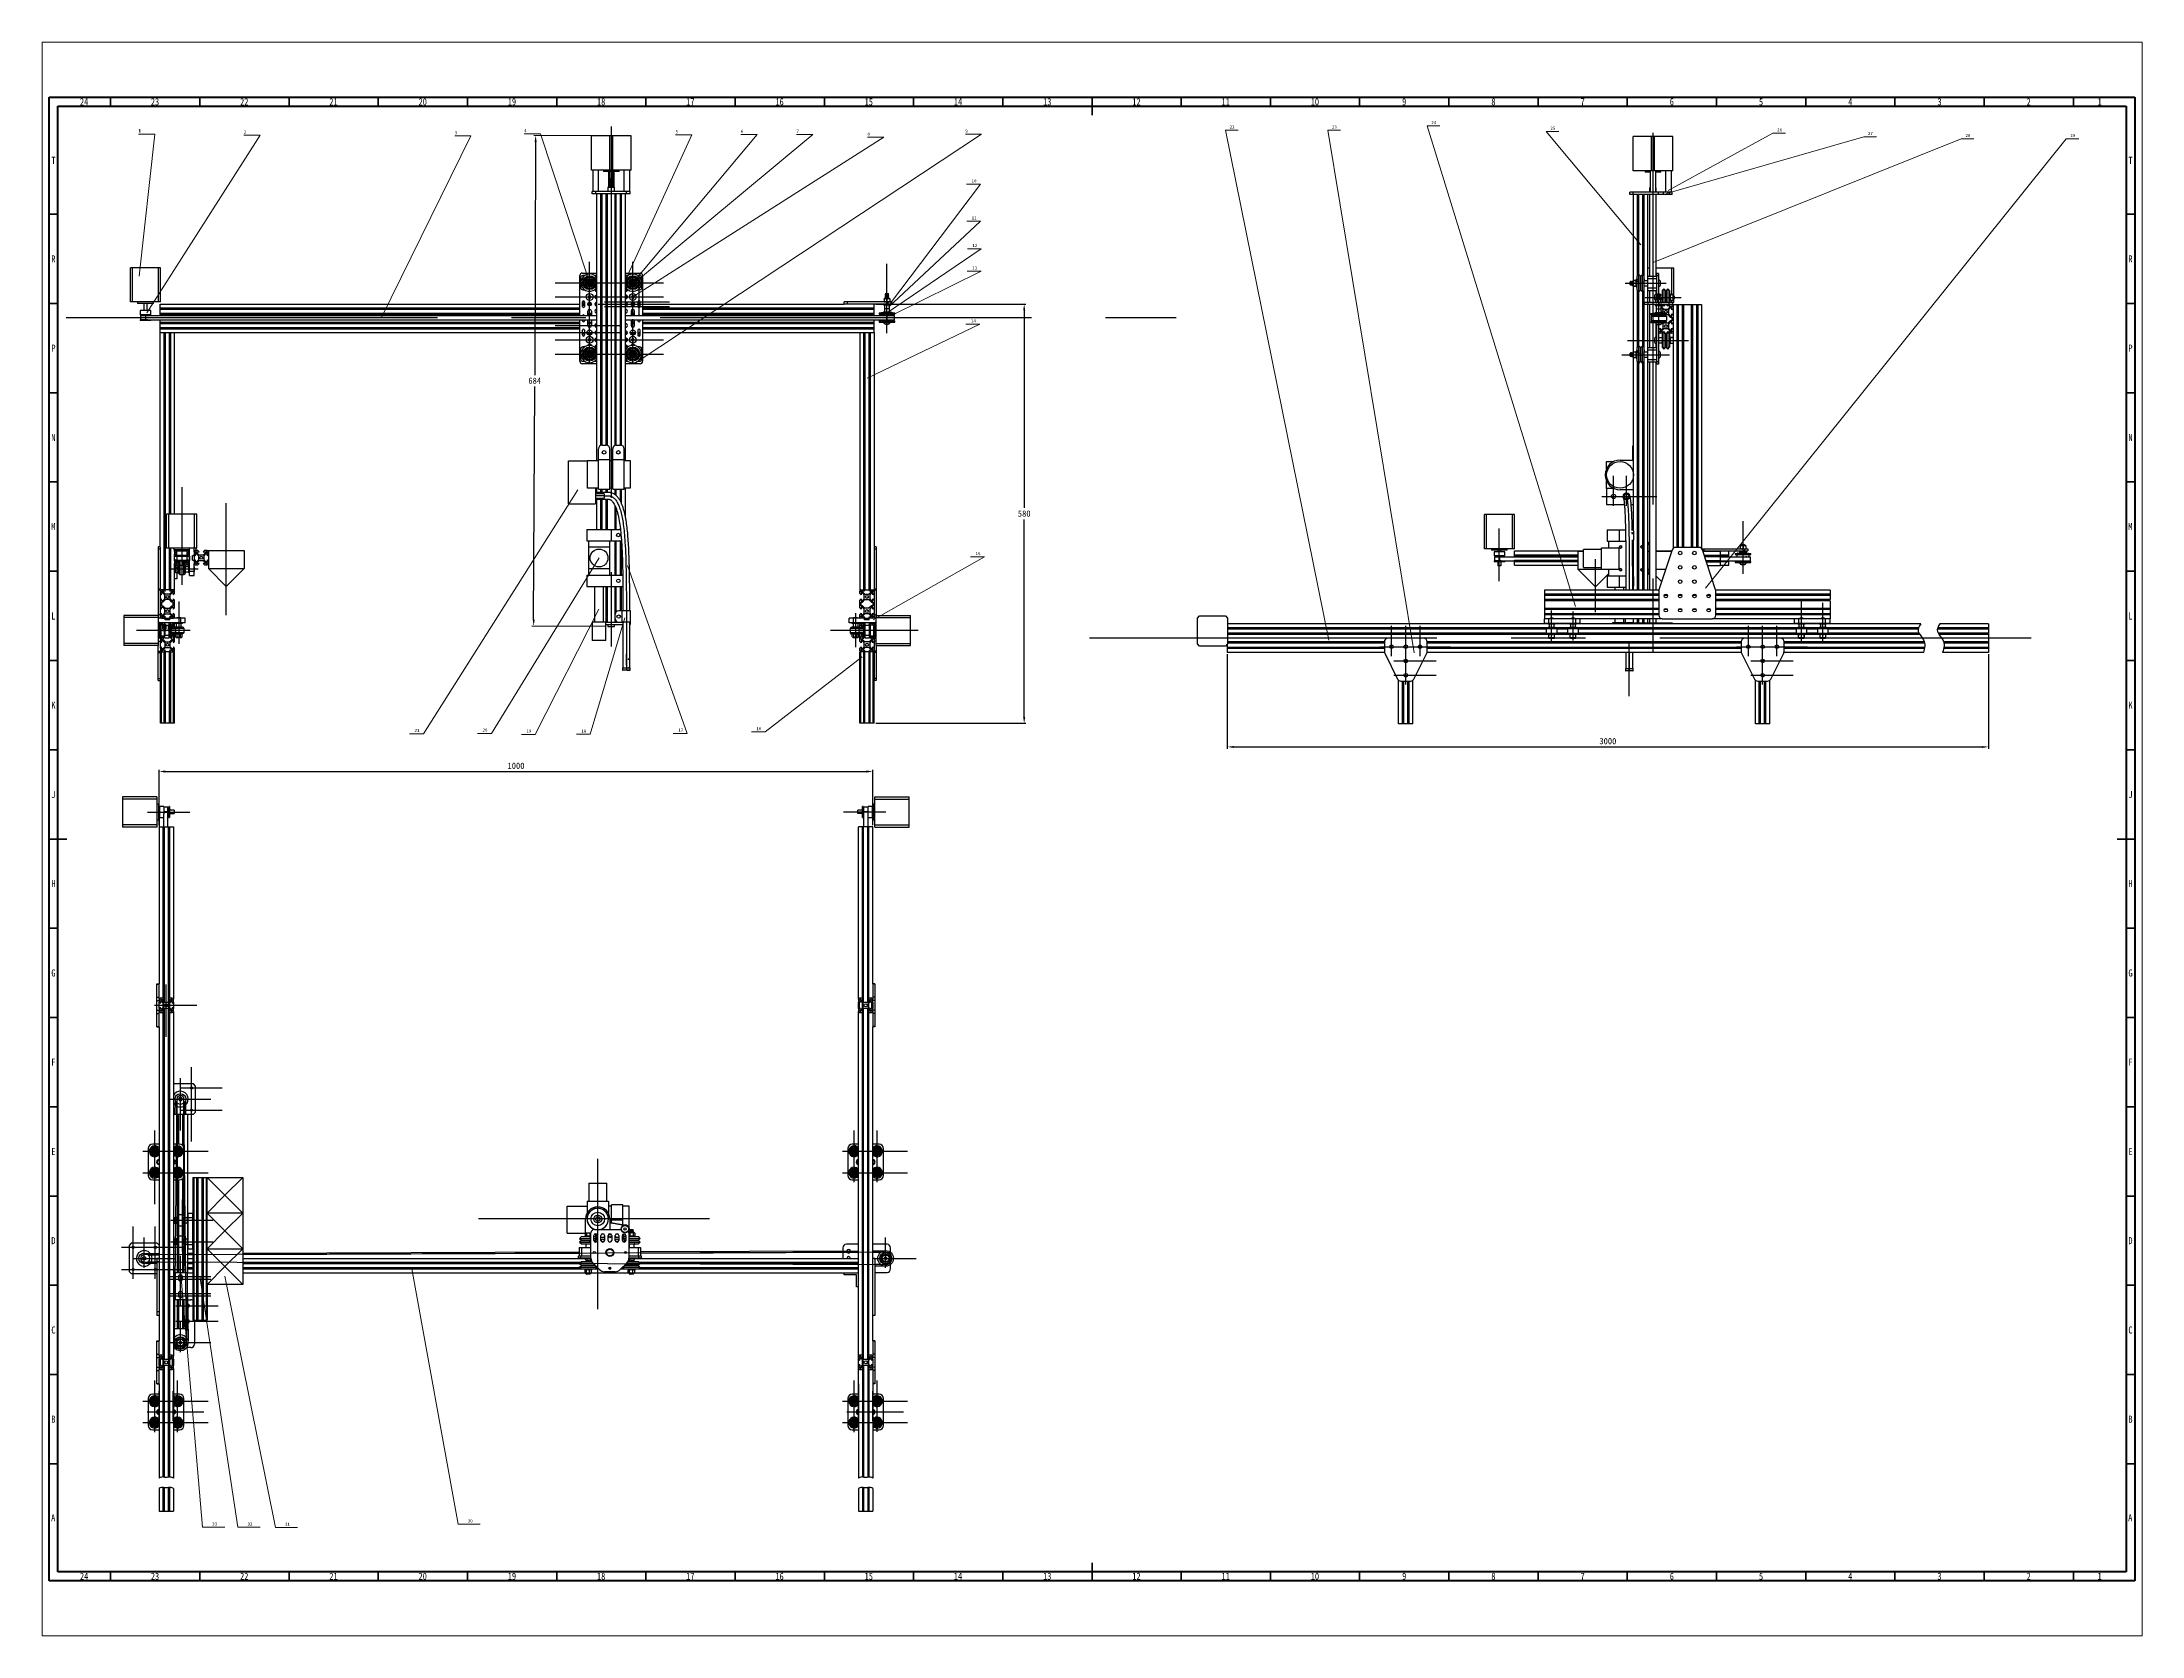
# Paper-space layout 'Layout2' of a CAD drawing. Header units: millimetres. Extents: x 26 to 231, y 20 to 176.
# The model-space entities are those that its viewports show. They can reach past a viewport. Long polylines and large blocks are cut down to what shows.
import ezdxf

# ---------------------------------------------------------------- set-up
doc = ezdxf.new("R2010")
doc.units = ezdxf.units.MM
doc.header["$PDSIZE"] = -1
doc.linetypes.add('CENTER', pattern=[10.16, 6.35, -1.27, 1.27, -1.27])
doc.linetypes.add('CENTERX2', pattern=[20.32, 12.7, -2.54, 2.54, -2.54])
doc.layers.get('0').update_dxf_attribs({"lineweight": 30})
doc.layers.add('AM_5', color=3, linetype='Continuous', lineweight=20)
doc.layers.add('文字', color=7, linetype='Continuous', lineweight=20)
doc.layers.add('中心线', color=7, linetype='CENTER')
doc.styles.add('SLDTEXTSTYLE0', font='TXT', dxfattribs={"width": 0.75})
doc.dimstyles.new('ISO-25', dxfattribs={"dimtxt": 2.5, "dimasz": 2.5, "dimexe": 1.25, "dimexo": 0.625, "dimtad": 1, "dimtxsty": 'Standard', "dimcen": 2.5, "dimadec": 0, "dimazin": 0, "dimtfac": 1, "dimtmove": 0, "dimatfit": 3, "dimfxl": 1, "dimarcsym": 0})

psp = doc.layouts.new('Layout2')

msp = doc.modelspace()

# ---------------------------------------------------------------- texts
at = {"color": 7, "linetype": 'Continuous', "lineweight": 0, "attachment_point": 2, "style": 'SLDTEXTSTYLE0'}
for s, insert, char_height in [('24', (34.6701, 835.4889), 3.96875), ('23', (74.4201, 835.4889), 3.96875), ('22', (124.4201, 835.4889), 3.96875), ('21', (174.4201, 835.4889), 3.96875), ('20', (224.4201, 835.4889), 3.96875), ('19', (274.4201, 835.4889), 3.96875), ('18', (324.4201, 835.4889), 3.96875), ('17', (374.4201, 835.4889), 3.96875), ('16', (424.4201, 835.4889), 3.96875), ('15', (474.4201, 835.4889), 3.96875), ('14', (524.4201, 835.4889), 3.96875), ('13', (574.4201, 835.4889), 3.96875), ('12', (624.4201, 835.4889), 3.96875), ('11', (674.4201, 835.4889), 3.96875), ('10', (724.4201, 835.4889), 3.96875), ('9', (774.46, 835.4889), 3.9688), ('8', (824.46, 835.4889), 3.9688), ('7', (874.46, 835.4889), 3.9688), ('6', (924.46, 835.4889), 3.9688), ('5', (974.46, 835.4889), 3.9688), ('4', (1024.46, 835.4889), 3.9688), ('3', (1074.46, 835.4889), 3.9688), ('2', (1124.46, 835.4889), 3.9688), ('1', (1164.21, 835.4889), 3.9688), ('T', (17.4881, 802.6813), 3.9688), ('T', (1181.4881, 802.6813), 3.9688), ('R', (17.4444, 747.4313), 3.9688), ('R', (1181.4444, 747.4313), 3.9688), ('P', (17.4848, 697.4889), 3.9688), ('P', (1181.4848, 697.4889), 3.9688), ('N', (17.4637, 647.4313), 3.9688), ('N', (1181.4637, 647.4313), 3.9688), ('M', (17.3617, 597.4889), 3.9688), ('M', (1181.3617, 597.4889), 3.9688), ('L', (17.4545, 547.4313), 3.9688), ('L', (1181.4545, 547.4313), 3.9688), ('K', (17.4885, 497.4889), 3.9688), ('K', (1181.4885, 497.4889), 3.9688), ('J', (17.4651, 447.4313), 3.9688), ('J', (1181.4651, 447.4313), 3.9688), ('H', (17.4904, 397.4889), 3.9688), ('H', (1181.4904, 397.4889), 3.9688), ('G', (17.4867, 347.4313), 3.9688), ('G', (1181.4867, 347.4313), 3.9688), ('F', (17.4577, 297.4889), 3.9688), ('F', (1181.4577, 297.4889), 3.9688), ('E', (17.5078, 247.4313), 3.9688), ('E', (1181.5078, 247.4313), 3.9688), ('D', (17.4527, 197.4889), 3.9688), ('D', (1181.4527, 197.4889), 3.9688), ('C', (17.4587, 147.4313), 3.9688), ('C', (1181.4587, 147.4313), 3.9688), ('B', (17.4706, 97.4889), 3.9688), ('B', (1181.4706, 97.4889), 3.9688), ('A', (17.3397, 42.2389), 3.9688), ('A', (1181.3397, 42.2389), 3.9688), ('24', (34.6701, 9.4889), 3.96875), ('23', (74.4201, 9.4889), 3.96875), ('22', (124.4201, 9.4889), 3.96875), ('21', (174.4201, 9.4889), 3.96875), ('20', (224.4201, 9.4889), 3.96875), ('19', (274.4201, 9.4889), 3.96875), ('18', (324.4201, 9.4889), 3.96875), ('17', (374.4201, 9.4889), 3.96875), ('16', (424.4201, 9.4889), 3.96875), ('15', (474.4201, 9.4889), 3.96875), ('14', (524.4201, 9.4889), 3.96875), ('13', (574.4201, 9.4889), 3.96875), ('12', (624.4201, 9.4889), 3.96875), ('11', (674.4201, 9.4889), 3.96875), ('10', (724.4201, 9.4889), 3.96875), ('9', (774.46, 9.4889), 3.9688), ('8', (824.46, 9.4889), 3.9688), ('7', (874.46, 9.4889), 3.9688), ('6', (924.46, 9.4889), 3.9688), ('5', (974.46, 9.4889), 3.9688), ('4', (1024.46, 9.4889), 3.9688), ('3', (1074.46, 9.4889), 3.9688), ('2', (1124.46, 9.4889), 3.9688), ('1', (1164.21, 9.4889), 3.9688)]:
    msp.add_mtext(s, dxfattribs=dict(at, insert=insert, char_height=char_height))
at = {"layer": 'AM_5', "color": 2, "char_height": 1.75, "width": 2.916667, "attachment_point": 1}
for s, insert in [('\\Ftxt.shx;\\W1.0000000000;\\T1.0000000000;\\o\\l1', (65.1118, 818.0122)), ('2', (124.1963, 817.3875)), ('3', (242.3651, 817.0751)), ('4', (281.3027, 818.2068)), ('5', (366.1585, 817.5417)), ('6', (402.6988, 817.8487)), ('7', (433.8967, 817.8487)), ('8', (473.6427, 816.3368)), ('9', (528.5176, 817.9931)), ('22', (676.69, 820.261)), ('23', (733.9743, 820.261)), ('24', (789.7299, 822.7071)), ('25', (856.4024, 819.5409)), ('26', (983.5002, 818.682)), ('27', (1034.3832, 816.6321)), ('28', (1089.025, 815.4628)), ('29', (1147.7649, 815.4614)), ('10', (532.0464, 790.094)), ('11', (532.0942, 769.2853)), ('12', (532.452, 753.8536)), ('13', (532.3977, 741.3052)), ('14', (531.6709, 711.637)), ('15', (534.2749, 581.2662)), ('16', (411.4176, 483.2076)), ('21', (219.8489, 482.2369)), ('20', (257.9685, 482.4218)), ('19', (282.5688, 481.8175)), ('18', (313.3638, 481.8784)), ('17', (367.6822, 482.3827)), ('33', (106.4319, 37.6967)), ('32', (126.264, 37.6221)), ('31', (147.2231, 37.5175)), ('30', (249.6712, 39.422))]:
    msp.add_mtext(s, dxfattribs=dict(at, insert=insert))

# ---------------------------------------------------------------- blocks, each defined once
blk = doc.blocks.new('*T6')
at = {"layer": '文字', "color": 0, "linetype": 'ByBlock', "lineweight": -2, "transparency": 16777216}
for p, q in [((0, 0), (320, 0)), ((0, 0), (0, -20)), ((20, 0), (20, -20)), ((100, 0), (100, -20)), ((120, 0), (120, -20)), ((170, 0), (170, -20)), ((280, 0), (280, -20)), ((320, 0), (320, -20)), ((0, -20), (320, -20))]:
    blk.add_line(p, q, dxfattribs=at)
at = {"layer": '文字', "color": 0, "lineweight": 40, "transparency": 16777216, "char_height": 4.5, "attachment_point": 5}
for s, insert, width in [('序号', (10, -10), 17), ('名称', (60, -10), 77), ('数量', (110, -10), 17), ('材料', (145, -10), 47), ('标准及规格', (225, -10), 107), ('备注', (300, -10), 37)]:
    blk.add_mtext(s, dxfattribs=dict(at, insert=insert, width=width))
blk = doc.blocks.new('*D22')
at = {"layer": 'Defpoints', "color": 0, "lineweight": -2, "transparency": 16777216}
for p, q in [((76.7, 428.3), (76.7, 459.3)), ((476.7, 428.3), (476.7, 459.3)), ((80.2, 458.3), (473.1, 458.3))]:
    blk.add_line(p, q, dxfattribs=at)
at = {"layer": 'Defpoints', "color": 0, "transparency": 16777216}
for p in [(476.7, 458.3), (76.7, 427.3), (476.7, 427.3)]:
    blk.add_point(p, dxfattribs=at)
for points in [[(80.2, 458.9), (80.2, 457.7), (76.7, 458.3)], [(473.1, 458.9), (473.1, 457.7), (476.7, 458.3)]]:
    blk.add_solid(points, dxfattribs=at)
at = {"layer": 'Defpoints', "color": 0, "transparency": 16777216, "insert": (276.7, 461.5), "char_height": 3.5, "attachment_point": 5}
blk.add_mtext('1000', dxfattribs=at)
blk = doc.blocks.new('*D23')
at = {"layer": 'Defpoints', "color": 0, "lineweight": -2, "transparency": 16777216}
for p, q in [((478.4, 720.2), (562.5, 720.2)), ((561.5, 716.6), (561.5, 606)), ((561.5, 488.9), (561.5, 599.5)), ((478.4, 485.3), (562.5, 485.3))]:
    blk.add_line(p, q, dxfattribs=at)
at = {"layer": 'Defpoints', "color": 0, "transparency": 16777216}
for p in [(477.4, 720.2), (477.4, 485.3), (561.5, 485.3)]:
    blk.add_point(p, dxfattribs=at)
for points in [[(562.1, 716.6), (560.9, 716.6), (561.5, 720.2)], [(562.1, 488.9), (560.9, 488.9), (561.5, 485.3)]]:
    blk.add_solid(points, dxfattribs=at)
at = {"layer": 'Defpoints', "color": 0, "transparency": 16777216, "insert": (561.5, 602.8), "char_height": 3.5, "attachment_point": 5}
blk.add_mtext('580', dxfattribs=at)
blk = doc.blocks.new('*D25')
at = {"layer": 'Defpoints', "color": 0, "lineweight": -2, "transparency": 16777216}
for p, q in [((328.2, 814.4), (286.7, 814.6)), ((287.7, 811), (287.2, 680.4)), ((286.6, 543.3), (287.2, 673.9)), ((327.1, 539.6), (285.6, 539.8))]:
    blk.add_line(p, q, dxfattribs=at)
at = {"layer": 'Defpoints', "color": 0, "transparency": 16777216}
for p in [(329.2, 814.4), (286.6, 539.8), (328.1, 539.6)]:
    blk.add_point(p, dxfattribs=at)
for points in [[(287.1, 811), (288.3, 811), (287.7, 814.6)], [(286.1, 543.3), (287.2, 543.3), (286.6, 539.8)]]:
    blk.add_solid(points, dxfattribs=at)
at = {"layer": 'Defpoints', "color": 0, "transparency": 16777216, "insert": (287.2, 677.2), "char_height": 3.5, "attachment_point": 5}
blk.add_mtext('684', dxfattribs=at)
blk = doc.blocks.new('*D26')
at = {"layer": 'Defpoints', "color": 0, "lineweight": -2, "transparency": 16777216}
for p, q in [((675.3, 524), (675.3, 471.1)), ((1102, 524), (1102, 471.1)), ((678.9, 472.1), (1098.4, 472.1))]:
    blk.add_line(p, q, dxfattribs=at)
at = {"layer": 'Defpoints', "color": 0, "transparency": 16777216}
for p in [(675.3, 525), (1102, 525), (1102, 472.1)]:
    blk.add_point(p, dxfattribs=at)
for points in [[(678.9, 472.6), (678.9, 471.5), (675.3, 472.1)], [(1098.4, 472.6), (1098.4, 471.5), (1102, 472.1)]]:
    blk.add_solid(points, dxfattribs=at)
at = {"layer": 'Defpoints', "color": 0, "transparency": 16777216, "insert": (888.6, 475.3), "char_height": 3.5, "attachment_point": 5}
blk.add_mtext('3000', dxfattribs=at)

# ---------------------------------------------------------------- dimensions: what is measured, and where the dimension line sits
at = {"layer": 'Defpoints'}
for p1, p2, distance, text, picture, middle in [((329.2058, 814.4143), (328.1494, 539.6143), -41.5146, '684', '*D25', (287.1633, 677.1739)), ((477.3625, 720.161), (477.3965, 485.321), 84.1142, '580', '*D23', (561.4937, 602.7532))]:
    dim = msp.add_aligned_dim(p1=p1, p2=p2, distance=distance, text=text, dimstyle='ISO-25', override={"dimtxt": 3.5, "dimasz": 3.556, "dimexe": 1, "dimexo": 1, "dimgap": 1.524, "dimtih": 1, "dimtoh": 1, "dimlfac": 10, "dimzin": 0, "dimadec": 2, "dimtzin": 0}, dxfattribs=at)
    dim.commit()
    dim.dimension.update_dxf_attribs({"geometry": picture, "text_midpoint": middle})
for base, p1, p2, text, picture, middle in [((1101.9526, 472.0554), (675.3315, 525.0048), (1101.9526, 525.0048), '3000', '*D26', (888.6421, 475.3294)), ((476.6713, 458.2757), (76.6713, 427.3233), (476.6713, 427.3233), '1000', '*D22', (276.6713, 461.5497))]:
    dim = msp.add_linear_dim(base=base, p1=p1, p2=p2, text=text, dimstyle='ISO-25', override={"dimtxt": 3.5, "dimasz": 3.556, "dimexe": 1, "dimexo": 1, "dimgap": 1.524, "dimtih": 1, "dimtoh": 1, "dimlfac": 10, "dimzin": 0, "dimadec": 2, "dimtzin": 0}, dxfattribs=at)
    dim.commit()
    dim.dimension.update_dxf_attribs({"geometry": picture, "text_midpoint": middle})

# ---------------------------------------------------------------- linework, layer by layer
at = {"color": 7, "linetype": 'Continuous', "lineweight": 70}
for p, q in [((15, 5), (15, 836)), ((15, 836), (1184, 836)), ((1184, 836), (1184, 5)), ((20, 10), (20, 831)), ((20, 831), (1179, 831)), ((1179, 831), (1179, 10)), ((1184, 5), (15, 5)), ((1179, 10), (20, 10))]:
    msp.add_line(p, q, dxfattribs=at)
at = {"color": 7, "linetype": 'Continuous', "lineweight": 35}
for p, q in [((49.5, 831), (49.5, 836)), ((99.5, 831), (99.5, 836)), ((149.5, 831), (149.5, 836)), ((199.5, 831), (199.5, 836)), ((249.5, 831), (249.5, 836)), ((299.5, 831), (299.5, 836)), ((349.5, 831), (349.5, 836)), ((399.5, 831), (399.5, 836)), ((449.5, 831), (449.5, 836)), ((499.5, 831), (499.5, 836)), ((549.5, 831), (549.5, 836)), ((599.5, 836), (599.5, 826)), ((599.5, 831), (599.5, 836)), ((649.5, 831), (649.5, 836)), ((699.5, 831), (699.5, 836)), ((749.5, 831), (749.5, 836)), ((799.5, 831), (799.5, 836)), ((849.5, 831), (849.5, 836)), ((899.5, 831), (899.5, 836)), ((949.5, 831), (949.5, 836)), ((999.5, 831), (999.5, 836)), ((1049.5, 831), (1049.5, 836)), ((1099.5, 831), (1099.5, 836)), ((1149.5, 831), (1149.5, 836)), ((20, 770.5), (15, 770.5)), ((1179, 770.5), (1184, 770.5)), ((20, 720.5), (15, 720.5)), ((1179, 720.5), (1184, 720.5)), ((20, 670.5), (15, 670.5)), ((1179, 670.5), (1184, 670.5)), ((20, 620.5), (15, 620.5)), ((1179, 620.5), (1184, 620.5)), ((20, 570.5), (15, 570.5)), ((1179, 570.5), (1184, 570.5)), ((20, 520.5), (15, 520.5)), ((1179, 520.5), (1184, 520.5)), ((20, 470.5), (15, 470.5)), ((1179, 470.5), (1184, 470.5)), ((15, 420.5), (25, 420.5)), ((20, 420.5), (15, 420.5)), ((1184, 420.5), (1174, 420.5)), ((1179, 420.5), (1184, 420.5)), ((20, 370.5), (15, 370.5)), ((1179, 370.5), (1184, 370.5)), ((20, 320.5), (15, 320.5)), ((1179, 320.5), (1184, 320.5)), ((20, 270.5), (15, 270.5)), ((1179, 270.5), (1184, 270.5)), ((20, 220.5), (15, 220.5)), ((1179, 220.5), (1184, 220.5)), ((20, 170.5), (15, 170.5)), ((1179, 170.5), (1184, 170.5)), ((20, 120.5), (15, 120.5)), ((1179, 120.5), (1184, 120.5)), ((20, 70.5), (15, 70.5)), ((1179, 70.5), (1184, 70.5)), ((599.5, 5), (599.5, 15)), ((49.5, 10), (49.5, 5)), ((99.5, 10), (99.5, 5)), ((149.5, 10), (149.5, 5)), ((199.5, 10), (199.5, 5)), ((249.5, 10), (249.5, 5)), ((299.5, 10), (299.5, 5)), ((349.5, 10), (349.5, 5)), ((399.5, 10), (399.5, 5)), ((449.5, 10), (449.5, 5)), ((499.5, 10), (499.5, 5)), ((549.5, 10), (549.5, 5)), ((599.5, 10), (599.5, 5)), ((649.5, 10), (649.5, 5)), ((699.5, 10), (699.5, 5)), ((749.5, 10), (749.5, 5)), ((799.5, 10), (799.5, 5)), ((849.5, 10), (849.5, 5)), ((899.5, 10), (899.5, 5)), ((949.5, 10), (949.5, 5)), ((999.5, 10), (999.5, 5)), ((1049.5, 10), (1049.5, 5)), ((1099.5, 10), (1099.5, 5)), ((1149.5, 10), (1149.5, 5))]:
    msp.add_line(p, q, dxfattribs=at)
at = {"color": 7, "linetype": 'Continuous', "lineweight": 30}
for p, q in [((318.9386, 795.2143), (318.9386, 814.4143)), ((329.2058, 814.4143), (318.9386, 814.4143)), ((329.2058, 795.2143), (329.2058, 814.4143)), ((330.9029, 814.4143), (329.2058, 814.4143)), ((330.9029, 795.2143), (330.9029, 814.4143)), ((341.1701, 814.4143), (330.9029, 814.4143)), ((341.1701, 795.2143), (341.1701, 814.4143)), ((902.7061, 794.8981), (902.7061, 814.0981)), ((912.9733, 814.0981), (902.7061, 814.0981)), ((912.9733, 794.8981), (912.9733, 814.0981)), ((914.6703, 814.0981), (912.9733, 814.0981)), ((914.6703, 794.8981), (914.6703, 814.0981)), ((924.9375, 814.0981), (914.6703, 814.0981)), ((924.9375, 794.8981), (924.9375, 814.0981)), ((329.2058, 795.2143), (318.9386, 795.2143)), ((319.6904, 795.2143), (319.6904, 783.2143)), ((322.8904, 783.2143), (322.8904, 795.2143)), ((325.6544, 795.2143), (325.6544, 794.4143)), ((333.1656, 794.4143), (325.6544, 794.4143)), ((328.4543, 794.4143), (328.4543, 785.6143)), ((329.0543, 794.4143), (329.0543, 785.6143)), ((329.9129, 790.4143), (329.0644, 790.4143)), ((329.0644, 790.4143), (329.0644, 785.6143)), ((330.9029, 795.2143), (329.2058, 795.2143)), ((329.9129, 790.4143), (329.9129, 785.6143)), ((341.1701, 795.2143), (330.9029, 795.2143)), ((331.0543, 785.6143), (331.0543, 794.4143)), ((331.6543, 785.6143), (331.6543, 794.4143)), ((334.4544, 794.4143), (333.1656, 794.4143)), ((334.4544, 794.4143), (334.4544, 795.2143)), ((337.2184, 795.2143), (337.2184, 783.2143)), ((340.4184, 783.2143), (340.4184, 795.2143)), ((912.9733, 794.8981), (902.7061, 794.8981)), ((909.4218, 794.8981), (909.4218, 794.0981)), ((910.7105, 794.0981), (909.4218, 794.0981)), ((912.2218, 794.0981), (910.7105, 794.0981)), ((912.2218, 794.8981), (912.2218, 782.8981)), ((914.6703, 794.8981), (912.9733, 794.8981)), ((924.9375, 794.8981), (914.6703, 794.8981)), ((915.4218, 782.8981), (915.4218, 794.8981)), ((918.2218, 794.0981), (915.4218, 794.0981)), ((918.2218, 794.0981), (918.2218, 794.8981)), ((920.9818, 794.8981), (920.9818, 782.8981)), ((924.1818, 782.8981), (924.1818, 794.8981)), ((319.4544, 781.9463), (319.4544, 783.2143)), ((321.4544, 783.2143), (319.4544, 783.2143)), ((321.4544, 781.9463), (319.4544, 781.9463)), ((321.4544, 781.9463), (321.4544, 783.2143)), ((338.6544, 783.2143), (321.4544, 783.2143)), ((338.6544, 781.9463), (321.4544, 781.9463)), ((322.0544, 632.2963), (322.0544, 781.9463)), ((324.1984, 640.9676), (324.1984, 781.9463)), ((324.9184, 641.0963), (324.9184, 781.9463)), ((327.1903, 641.0963), (327.1903, 781.9463)), ((327.9104, 640.9857), (327.9104, 781.9463)), ((328.1494, 785.6143), (328.1494, 783.2143)), ((328.1494, 785.6143), (331.9594, 785.6143)), ((331.9594, 783.2143), (331.9594, 785.6143)), ((332.1984, 640.9676), (332.1984, 781.9463)), ((332.9183, 641.0963), (332.9183, 781.9463)), ((335.1904, 641.0963), (335.1904, 781.9463)), ((335.9104, 640.9857), (335.9104, 781.9463)), ((338.0544, 632.2963), (338.0544, 781.9463)), ((338.6544, 781.9463), (338.6544, 783.2143)), ((340.6544, 783.2143), (338.6544, 783.2143)), ((340.6544, 781.9463), (338.6544, 781.9463)), ((340.6544, 781.9463), (340.6544, 783.2143)), ((900.8498, 781.6301), (900.8498, 782.8981)), ((902.8498, 782.8981), (900.8498, 782.8981)), ((902.8498, 781.6301), (900.8498, 781.6301)), ((902.8498, 781.6301), (902.8498, 782.8981)), ((916.9089, 782.8981), (902.8498, 782.8981)), ((916.9089, 781.6301), (902.8498, 781.6301)), ((903.0218, 733.4687), (903.0218, 781.6301)), ((905.1658, 735.9888), (905.1658, 781.6301)), ((905.8858, 736.7088), (905.8858, 781.6301)), ((908.1578, 736.6168), (908.1578, 781.6301)), ((908.8778, 735.8968), (908.8778, 781.6301)), ((911.0218, 735.8448), (911.0218, 781.6301)), ((911.9168, 785.2982), (911.9168, 782.8981)), ((911.9168, 785.2982), (912.2218, 785.2982)), ((911.9168, 781.6301), (911.9168, 735.8448)), ((915.4218, 785.2982), (915.7268, 785.2982)), ((915.7268, 782.8981), (915.7268, 785.2982)), ((915.7268, 735.8448), (915.7268, 781.6301)), ((916.9089, 781.6301), (916.9089, 782.8981)), ((919.7374, 782.8981), (916.9089, 782.8981)), ((919.7374, 781.6301), (916.9089, 781.6301)), ((919.7374, 781.6301), (919.7374, 782.8981)), ((923.3942, 782.8981), (919.7374, 782.8981)), ((923.3942, 781.6301), (919.7374, 781.6301)), ((923.3942, 781.6301), (923.3942, 782.8981)), ((924.5658, 782.8981), (923.3942, 782.8981)), ((924.5658, 781.6301), (923.3942, 781.6301)), ((924.5658, 781.6301), (924.5658, 782.8981)), ((60.6025, 721.361), (60.6025, 740.561)), ((61.8025, 740.561), (60.6025, 740.561)), ((61.8025, 721.361), (61.8025, 740.561)), ((76.3225, 740.561), (61.8025, 740.561)), ((76.3225, 721.361), (76.3225, 740.561)), ((77.5225, 740.561), (76.3225, 740.561)), ((77.5225, 721.361), (77.5225, 740.561)), ((312.4704, 713.761), (312.4704, 736.217)), ((312.8704, 734.817), (312.8704, 729.505)), ((313.8143, 737.561), (322.0544, 737.561)), ((315.1664, 736.161), (314.2144, 736.161)), ((316.9926, 730.586), (316.5521, 731.3979)), ((317.0772, 733.7849), (318.0007, 733.7604)), ((317.2716, 732.2521), (317.6938, 732.8013)), ((317.5361, 731.6118), (317.2716, 732.2521)), ((318.2229, 731.5207), (317.5361, 731.6118)), ((317.6938, 732.8013), (318.3806, 732.7103)), ((318.8395, 730.5371), (317.9161, 730.5616)), ((318.6452, 732.0699), (318.2229, 731.5207)), ((318.3806, 732.7103), (318.6452, 732.0699)), ((318.9241, 733.736), (319.3647, 732.9241)), ((322.0544, 736.161), (320.7503, 736.161)), ((338.0544, 737.561), (346.3263, 737.561)), ((339.4064, 736.161), (338.0544, 736.161)), ((341.2326, 730.586), (340.7921, 731.3979)), ((341.3172, 733.7849), (342.2407, 733.7604)), ((341.5116, 732.2521), (341.9338, 732.8013)), ((341.7761, 731.6118), (341.5116, 732.2521)), ((342.4629, 731.5207), (341.7761, 731.6118)), ((341.9338, 732.8013), (342.6206, 732.7103)), ((343.0795, 730.5371), (342.1561, 730.5616)), ((342.8852, 732.0699), (342.4629, 731.5207)), ((342.6206, 732.7103), (342.8852, 732.0699)), ((343.1641, 733.736), (343.6047, 732.9241)), ((345.9423, 736.161), (344.9903, 736.161)), ((347.2864, 729.505), (347.2864, 734.817)), ((347.6704, 736.217), (347.6704, 713.761)), ((901.1216, 732.6779), (901.0218, 732.5354)), ((901.0218, 731.4239), (901.0218, 732.5354)), ((901.0218, 731.1543), (901.0218, 731.4239)), ((901.0218, 731.1543), (901.2085, 730.8876)), ((901.3482, 732.8448), (901.3082, 732.8448)), ((901.3082, 731.0527), (901.3482, 731.0527)), ((901.4682, 730.8448), (901.5082, 730.8448)), ((901.5082, 732.637), (901.4712, 732.637)), ((901.6682, 732.8448), (901.6282, 732.8448)), ((901.6282, 731.0527), (901.6682, 731.0527)), ((901.7882, 730.8448), (901.8282, 730.8448)), ((901.8282, 732.637), (901.7912, 732.637)), ((901.9882, 732.8448), (901.9482, 732.8448)), ((901.9482, 731.0527), (901.9882, 731.0527)), ((902.1082, 730.8448), (902.1482, 730.8448)), ((902.1482, 732.637), (902.1112, 732.637)), ((902.3082, 732.8448), (902.2682, 732.8448)), ((902.2682, 731.0527), (902.3082, 731.0527)), ((902.4282, 730.8448), (902.4682, 730.8448)), ((902.4682, 732.637), (902.4312, 732.637)), ((902.4741, 730.8512), (902.5298, 730.9472)), ((902.5298, 733.1115), (902.5298, 732.9246)), ((902.5298, 732.9246), (902.5298, 730.5782)), ((902.9786, 733.4687), (902.8631, 733.4443)), ((902.8631, 733.4448), (902.8631, 733.4443)), ((902.8631, 733.4443), (902.8631, 732.6079)), ((902.9786, 733.4198), (902.8631, 732.6079)), ((902.8631, 732.6079), (902.8631, 731.0085)), ((902.8631, 731.0085), (902.8631, 730.2448)), ((902.9786, 730.221), (902.8631, 730.2454)), ((902.9786, 733.4687), (904.4144, 733.4687)), ((902.9786, 733.4198), (904.4144, 733.4198)), ((902.9786, 731.796), (904.4144, 731.796)), ((902.9786, 730.221), (904.4144, 730.221)), ((903.0218, 693.4687), (903.0218, 730.221)), ((904.4144, 733.4198), (904.5298, 733.4443)), ((904.4144, 731.796), (904.5298, 732.6079)), ((904.9298, 733.8448), (904.5298, 733.8448)), ((904.5298, 730.6258), (904.5298, 733.8448)), ((904.5298, 729.8448), (904.5298, 730.6258)), ((904.5298, 729.8448), (904.9298, 729.8448)), ((905.8998, 736.7228), (904.9298, 735.7528)), ((904.9298, 728.9705), (904.9298, 735.7528)), ((904.9298, 734.3025), (904.9298, 733.663)), ((904.9298, 734.3025), (904.9298, 733.663)), ((904.9298, 733.3563), (904.9298, 732.7169)), ((904.9298, 733.3563), (904.9298, 732.7169)), ((905.8998, 726.9668), (905.8858, 736.7088)), ((906.8658, 735.7568), (905.8998, 736.7228)), ((906.8658, 728.9676), (906.8658, 735.7568)), ((907.0858, 735.5948), (906.8658, 735.5948)), ((908.0518, 736.7228), (907.0858, 735.7568)), ((907.0858, 728.9676), (907.0858, 735.7568)), ((909.0218, 735.7528), (908.0518, 736.7228)), ((908.0518, 728.2572), (908.0518, 736.7228)), ((909.0218, 728.9705), (909.0218, 735.7528)), ((909.0218, 734.3025), (909.0218, 733.663)), ((909.0218, 734.3025), (909.0218, 733.663)), ((909.0218, 732.7169), (909.0218, 733.3563)), ((909.0218, 732.7169), (909.0218, 733.3563)), ((911.0218, 733.2448), (909.0218, 733.2448)), ((909.0218, 730.4448), (911.0218, 730.4448)), ((911.9168, 740.2448), (911.0218, 740.2448)), ((911.0218, 734.5008), (911.0218, 735.8448)), ((911.0218, 735.8448), (915.8218, 735.8448)), ((911.0218, 734.5008), (915.8218, 734.5008)), ((911.0218, 729.1888), (911.0218, 734.5008)), ((924.3618, 740.2448), (915.7268, 740.2448)), ((917.0218, 737.2448), (915.8218, 737.2448)), ((915.8218, 737.2448), (915.8218, 735.9008)), ((917.0218, 735.9008), (915.8218, 735.9008)), ((915.8218, 735.9008), (915.8218, 723.0446)), ((917.0218, 737.2448), (917.0218, 735.9008)), ((917.0218, 735.9008), (917.0218, 725.7748)), ((917.2218, 733.7448), (917.0218, 733.7448)), ((917.0218, 729.9448), (917.2218, 729.9448)), ((917.2218, 730.6868), (917.2218, 733.7448)), ((917.2218, 729.9448), (917.2218, 730.6868)), ((918.1189, 732.3949), (918.1187, 732.3941)), ((918.1187, 732.3941), (918.1189, 732.3887)), ((918.1189, 731.7592), (918.1187, 731.7537)), ((918.1187, 731.7537), (918.1189, 731.7491)), ((918.1189, 731.2091), (918.1187, 731.2045)), ((918.1187, 731.2045), (918.1189, 731.2053)), ((918.1189, 732.3949), (918.1189, 732.5347)), ((918.1189, 731.7592), (918.1189, 732.3887)), ((918.1189, 731.2091), (918.1189, 731.7491)), ((918.1189, 731.1549), (918.1189, 731.2053)), ((924.3618, 725.5331), (924.3618, 740.2448)), ((925.5618, 740.2448), (924.3618, 740.2448)), ((925.5618, 724.779), (925.5618, 740.2448)), ((61.8025, 721.361), (60.6025, 721.361)), ((76.3225, 721.361), (61.8025, 721.361)), ((64.6625, 721.361), (64.6625, 720.561)), ((73.4625, 720.561), (64.6625, 720.561)), ((68.0625, 720.561), (68.0625, 716.561)), ((70.0625, 716.561), (70.0625, 720.561)), ((73.4625, 720.561), (73.4625, 721.361)), ((77.5225, 721.361), (76.3225, 721.361)), ((77.3625, 719.561), (77.3625, 720.161)), ((77.3625, 720.161), (312.4704, 720.161)), ((77.3625, 718.017), (77.3625, 719.561)), ((77.3625, 718.017), (312.4704, 718.017)), ((77.3625, 717.297), (77.3625, 718.017)), ((313.9024, 718.861), (313.9024, 721.461)), ((313.9024, 720.161), (315.1024, 720.161)), ((314.2144, 728.161), (315.1664, 728.161)), ((315.1024, 721.461), (315.1024, 718.861)), ((316.9423, 720.161), (318.9423, 720.161)), ((317.612, 724.761), (317.2655, 724.161)), ((317.2685, 724.1661), (317.2655, 724.161)), ((317.2655, 724.161), (317.612, 723.561)), ((317.2655, 724.161), (317.2685, 724.1559)), ((317.612, 724.761), (317.609, 724.7559)), ((317.609, 723.5661), (317.612, 723.561)), ((318.3048, 724.761), (317.612, 724.761)), ((317.6178, 724.761), (317.612, 724.761)), ((317.612, 723.561), (318.3048, 723.561)), ((317.612, 723.561), (317.6178, 723.561)), ((318.3048, 724.761), (318.2989, 724.761)), ((318.2989, 723.561), (318.3048, 723.561)), ((318.6512, 724.161), (318.3048, 724.761)), ((318.3077, 724.7559), (318.3048, 724.761)), ((318.3048, 723.561), (318.6512, 724.161)), ((318.3048, 723.561), (318.3077, 723.5661)), ((318.605, 720.9099), (318.5223, 720.8945)), ((318.9196, 720.3731), (318.6232, 720.31)), ((318.6512, 724.161), (318.6482, 724.1661)), ((318.6482, 724.1559), (318.6512, 724.161)), ((320.7503, 728.161), (322.0544, 728.161)), ((320.9423, 720.161), (322.0544, 720.161)), ((338.0544, 728.161), (339.4064, 728.161)), ((338.0544, 720.161), (339.1983, 720.161)), ((341.1984, 720.161), (343.1984, 720.161)), ((341.852, 724.761), (341.5055, 724.161)), ((341.5055, 724.161), (341.852, 723.561)), ((341.5085, 724.1661), (341.5056, 724.161)), ((341.5056, 724.161), (341.5085, 724.1559)), ((341.8519, 724.761), (341.849, 724.7559)), ((341.849, 723.5661), (341.8519, 723.561)), ((341.8578, 724.761), (341.8519, 724.761)), ((341.8519, 723.561), (341.8578, 723.561)), ((342.5448, 724.761), (341.852, 724.761)), ((341.852, 723.561), (342.5448, 723.561)), ((342.5448, 724.761), (342.5389, 724.761)), ((342.5389, 723.561), (342.5448, 723.561)), ((342.8912, 724.161), (342.5448, 724.761)), ((342.5477, 724.7559), (342.5448, 724.761)), ((342.5448, 723.561), (342.8912, 724.161)), ((342.5448, 723.561), (342.5477, 723.5661)), ((342.8581, 720.9125), (342.7623, 720.8945)), ((343.1748, 720.3769), (342.8632, 720.31)), ((342.8912, 724.161), (342.8883, 724.1661)), ((342.8883, 724.1559), (342.8912, 724.161)), ((344.9903, 728.161), (345.9423, 728.161)), ((345.0384, 721.461), (345.0384, 718.861)), ((345.0384, 720.161), (346.2384, 720.161)), ((346.2384, 718.861), (346.2384, 721.461)), ((347.6704, 720.161), (460.5625, 720.161)), ((347.6704, 718.017), (477.3625, 718.017)), ((460.5625, 720.161), (460.5625, 721.361)), ((462.5625, 721.361), (460.5625, 721.361)), ((462.5625, 720.161), (460.5625, 720.161)), ((462.5625, 720.161), (462.5625, 721.361)), ((485.3625, 721.361), (462.5625, 721.361)), ((485.3625, 720.161), (462.5625, 720.161)), ((477.3625, 719.561), (477.3625, 720.161)), ((477.3625, 718.017), (477.3625, 719.561)), ((477.3625, 717.297), (477.3625, 718.017)), ((482.5625, 720.161), (482.5625, 719.761)), ((482.5625, 719.761), (486.5392, 719.761)), ((483.7624, 723.0277), (482.9625, 723.0277)), ((482.9625, 722.9123), (482.9625, 723.0277)), ((482.9625, 722.9123), (482.9625, 721.4764)), ((483.1625, 719.761), (483.1625, 717.761)), ((485.8292, 723.361), (483.2958, 723.361)), ((483.8719, 726.091), (483.5625, 725.8743)), ((483.5625, 725.8743), (483.5688, 725.8743)), ((483.5625, 725.5884), (483.5625, 725.5484)), ((483.5625, 725.2684), (483.5625, 725.2284)), ((483.5625, 724.9484), (483.5625, 724.9084)), ((483.5625, 724.6284), (483.5625, 724.5884)), ((483.5625, 724.3084), (483.5625, 724.2684)), ((483.5625, 723.9884), (483.5625, 723.9484)), ((483.5625, 723.6684), (483.5625, 723.6284)), ((485.3625, 723.0277), (483.7624, 723.0277)), ((483.7703, 725.7484), (483.7703, 725.7114)), ((483.7703, 725.4284), (483.7703, 725.3914)), ((483.7703, 725.1084), (483.7703, 725.0714)), ((483.7703, 724.7884), (483.7703, 724.7514)), ((483.7703, 724.4684), (483.7703, 724.4314)), ((483.7703, 724.1484), (483.7703, 724.1114)), ((483.7703, 723.8284), (483.7703, 723.7914)), ((483.7703, 723.5084), (483.7703, 723.4714)), ((483.8719, 726.091), (484.8613, 726.091)), ((484.5625, 722.9123), (484.5625, 721.4764)), ((484.5625, 721.4764), (485.3625, 721.361)), ((484.8613, 726.091), (485.253, 726.091)), ((485.4376, 725.9618), (485.253, 726.091)), ((485.3479, 725.9015), (485.4311, 725.9498)), ((485.3546, 725.8684), (485.3546, 725.9053)), ((485.3546, 725.5484), (485.3546, 725.5854)), ((485.3546, 725.2284), (485.3546, 725.2654)), ((485.3546, 724.9084), (485.3546, 724.9453)), ((485.3546, 724.5884), (485.3546, 724.6253)), ((485.3546, 724.2684), (485.3546, 724.3054)), ((485.3546, 723.9484), (485.3546, 723.9854)), ((485.3546, 723.6284), (485.3546, 723.6654)), ((486.1625, 722.9123), (485.3625, 723.0277)), ((486.1625, 723.0277), (485.3625, 723.0277)), ((485.3625, 720.161), (485.3625, 721.361)), ((487.3625, 721.361), (485.3625, 721.361)), ((487.3625, 720.161), (485.3625, 720.161)), ((485.5625, 725.7084), (485.5625, 725.7484)), ((485.5625, 725.3884), (485.5625, 725.4284)), ((485.5625, 725.0684), (485.5625, 725.1084)), ((485.5625, 724.7484), (485.5625, 724.7884)), ((485.5625, 724.4284), (485.5625, 724.4684)), ((485.5625, 724.1084), (485.5625, 724.1484)), ((485.5625, 723.7884), (485.5625, 723.8284)), ((485.5625, 723.4684), (485.5625, 723.5084)), ((485.9625, 717.761), (485.9625, 719.761)), ((486.1625, 722.9123), (486.1625, 721.4764)), ((486.1625, 721.4764), (486.1625, 721.361)), ((486.5392, 719.761), (486.5625, 719.761)), ((486.5625, 719.761), (486.5625, 720.161)), ((487.3625, 720.161), (487.3625, 721.361)), ((904.9298, 727.9368), (904.9298, 728.9705)), ((904.9298, 727.9368), (905.8998, 726.9668)), ((905.1658, 695.9888), (905.1658, 727.7008)), ((905.8858, 696.7088), (905.8858, 726.9808)), ((905.8998, 726.9668), (906.8658, 727.9328)), ((906.8658, 727.9328), (906.8658, 728.9676)), ((906.8658, 728.0948), (907.0858, 728.0948)), ((907.0858, 727.9328), (907.0858, 728.9676)), ((907.0858, 727.9328), (908.0518, 726.9668)), ((908.0518, 726.9668), (908.0518, 728.2572)), ((908.0518, 726.9668), (909.0218, 727.9368)), ((908.1578, 696.6168), (908.1578, 727.0728)), ((908.8778, 695.8968), (908.8778, 727.7928)), ((909.0218, 727.9368), (909.0218, 728.9705)), ((909.2018, 719.8448), (909.2018, 721.0448)), ((911.2018, 721.0448), (909.2018, 721.0448)), ((911.2018, 719.8448), (909.2018, 719.8448)), ((911.0218, 729.1888), (915.8218, 729.1888)), ((911.0218, 727.8448), (911.0218, 729.1888)), ((911.0218, 721.0448), (911.0218, 727.8448)), ((911.0218, 727.8448), (915.8218, 727.8448)), ((911.0218, 695.8448), (911.0218, 719.8448)), ((911.2018, 719.8448), (911.2018, 721.0448)), ((923.0018, 721.0448), (911.2018, 721.0448)), ((923.0018, 719.8448), (911.2018, 719.8448)), ((911.9168, 727.8448), (911.9168, 721.0448)), ((911.9168, 719.8448), (911.9168, 695.8448)), ((914.7247, 724.5347), (914.7247, 724.4448)), ((914.7247, 724.4397), (914.7249, 724.4448)), ((914.7249, 724.4448), (914.7247, 724.4448)), ((914.7247, 724.4397), (914.7247, 723.8499)), ((914.7249, 723.8448), (914.7247, 723.8499)), ((914.7247, 723.8397), (914.7249, 723.8448)), ((914.7247, 723.8397), (914.7247, 723.2499)), ((914.7249, 723.2448), (914.7247, 723.2499)), ((914.7247, 723.2448), (914.7247, 723.1549)), ((914.7247, 723.2448), (914.7249, 723.2448)), ((915.1018, 719.8448), (915.1018, 719.4448)), ((915.1018, 719.4448), (916.7975, 719.4448)), ((915.5018, 722.7115), (915.2543, 722.5961)), ((915.2543, 722.5961), (915.2543, 721.1602)), ((915.2543, 721.1602), (915.5018, 721.0448)), ((915.2543, 721.1602), (915.7162, 721.0448)), ((915.7162, 722.7115), (915.5018, 722.7115)), ((915.8218, 725.7448), (915.6218, 725.7448)), ((915.6218, 725.7448), (915.6218, 722.9676)), ((915.7018, 719.4448), (915.7018, 717.4448)), ((917.1018, 722.7115), (915.7162, 722.7115)), ((916.1781, 722.5961), (915.7162, 722.7115)), ((915.7268, 725.7448), (915.7268, 727.8448)), ((918.3685, 723.0448), (915.8351, 723.0448)), ((916.1018, 725.3518), (916.1018, 725.3118)), ((916.1018, 725.0318), (916.1018, 724.9917)), ((916.1018, 724.7117), (916.1018, 724.6718)), ((916.1018, 724.3918), (916.1018, 724.3518)), ((916.1018, 724.0718), (916.1018, 724.0318)), ((916.1018, 723.7518), (916.1018, 723.7117)), ((916.1018, 723.4317), (916.1018, 723.3918)), ((916.1018, 723.1118), (916.1018, 723.0718)), ((916.1062, 723.0673), (916.1451, 723.0448)), ((916.4112, 725.7748), (916.167, 725.6038)), ((916.1781, 722.5961), (916.1781, 721.1602)), ((916.1781, 721.1602), (917.1018, 721.0448)), ((916.3097, 725.5118), (916.3097, 725.4744)), ((916.3097, 725.1918), (916.3097, 725.1544)), ((916.3097, 724.8717), (916.3097, 724.8344)), ((916.3097, 724.5517), (916.3097, 724.5144)), ((916.3097, 724.2318), (916.3097, 724.1944)), ((916.3097, 723.9118), (916.3097, 723.8743)), ((916.3097, 723.5918), (916.3097, 723.5544)), ((916.3097, 723.2717), (916.3097, 723.2344)), ((916.4112, 725.7748), (916.4793, 725.7748)), ((916.4793, 725.7748), (917.7924, 725.7748)), ((916.7975, 719.4448), (919.1018, 719.4448)), ((918.0256, 722.5961), (917.1018, 722.7115)), ((918.4874, 722.7115), (917.1018, 722.7115)), ((917.9106, 725.692), (917.7924, 725.7748)), ((917.8939, 725.3118), (917.8939, 725.3494)), ((917.8939, 724.9917), (917.8939, 725.0294)), ((917.8939, 724.6718), (917.8939, 724.7094)), ((917.8939, 724.3518), (917.8939, 724.3894)), ((917.8939, 724.0318), (917.8939, 724.0694)), ((917.8939, 723.7117), (917.8939, 723.7494)), ((917.8939, 723.3918), (917.8939, 723.4294)), ((917.8939, 723.0718), (917.8939, 723.1094)), ((917.9449, 723.0448), (917.8939, 723.0744)), ((917.9473, 721.1234), (917.8939, 721.1544)), ((918.0256, 722.5961), (918.0256, 721.1602)), ((919.0218, 725.2448), (918.0951, 725.2448)), ((918.1018, 725.1517), (918.1018, 725.1918)), ((918.1018, 724.8318), (918.1018, 724.8717)), ((918.1018, 724.5118), (918.1018, 724.5517)), ((918.1018, 724.1918), (918.1018, 724.2318)), ((918.1018, 723.8718), (918.1018, 723.9118)), ((918.1018, 723.5517), (918.1018, 723.5918)), ((918.1018, 723.2318), (918.1018, 723.2717)), ((918.7018, 722.7115), (918.4874, 722.7115)), ((918.5018, 717.4448), (918.5018, 719.4448)), ((919.5415, 716.9808), (918.5018, 718.0206)), ((918.9493, 722.5961), (918.7018, 722.7115)), ((918.7018, 721.0448), (918.9493, 721.1602)), ((919.9658, 719.1248), (918.9021, 719.1248)), ((918.9021, 719.1248), (918.9021, 718.4688)), ((918.9021, 718.4688), (919.9658, 717.4051)), ((918.9493, 722.5961), (918.9493, 721.1602)), ((918.9493, 722.4448), (919.0218, 722.4448)), ((919.9918, 728.7228), (919.0218, 727.7528)), ((919.0218, 727.7528), (919.0218, 721.0448)), ((919.1018, 719.4448), (919.1018, 719.8448)), ((919.2458, 719.8448), (919.9658, 719.1248)), ((919.8338, 719.1248), (919.9918, 718.9668)), ((920.9578, 727.7568), (919.9918, 728.7228)), ((919.9918, 728.7228), (919.9918, 721.0448)), ((919.9918, 718.9668), (920.8698, 719.8448)), ((919.9918, 719.8448), (919.9918, 719.0379)), ((919.9918, 719.0379), (919.9918, 718.9668)), ((920.9578, 727.7568), (920.9578, 721.0448)), ((921.1778, 727.5948), (920.9578, 727.5948)), ((922.1438, 728.7228), (921.1778, 727.7568)), ((921.1778, 727.7568), (921.1778, 721.0448)), ((921.2658, 719.8448), (922.1438, 718.9668)), ((923.1138, 727.7528), (922.1438, 728.7228)), ((922.1438, 728.7228), (922.1438, 721.0448)), ((922.1438, 719.8448), (922.1438, 719.0379)), ((922.1438, 718.9668), (922.3018, 719.1248)), ((922.1438, 719.0379), (922.1438, 718.9668)), ((922.2378, 719.1248), (922.9578, 719.8448)), ((923.3015, 719.1248), (922.2378, 719.1248)), ((922.2378, 717.4051), (923.3015, 718.4688)), ((923.7258, 718.0446), (922.6621, 716.9808)), ((923.0018, 719.8448), (923.0018, 721.0448)), ((925.0018, 721.0448), (923.0018, 721.0448)), ((925.0018, 719.8448), (923.0018, 719.8448)), ((923.1138, 727.7528), (923.1138, 721.0448)), ((923.5138, 725.8448), (923.1138, 725.8448)), ((923.1138, 721.8448), (923.5138, 721.8448)), ((923.3015, 718.4688), (923.3015, 719.1248)), ((923.5138, 725.8448), (923.5138, 721.8448)), ((923.518, 725.4538), (923.5138, 725.4448)), ((923.6292, 725.3388), (923.5138, 724.4946)), ((923.6292, 723.6505), (923.5138, 722.9035)), ((923.5138, 722.2448), (923.518, 722.2359)), ((925.0651, 725.5331), (923.6292, 725.5331)), ((925.0651, 725.3388), (923.6292, 725.3388)), ((925.0651, 723.6505), (923.6292, 723.6505)), ((925.0651, 722.1565), (923.6292, 722.1565)), ((924.3818, 718.0446), (923.7258, 718.0446)), ((923.7296, 719.1248), (924.3818, 719.1248)), ((923.7296, 718.9648), (923.7296, 719.1248)), ((924.2218, 718.4725), (923.7296, 718.9648)), ((924.3818, 718.4725), (924.2218, 718.4725)), ((924.3618, 721.0448), (924.3618, 722.1565)), ((924.3818, 719.1248), (924.3818, 718.4725)), ((924.3818, 716.9808), (924.3818, 718.0446)), ((925.0018, 719.8448), (925.0018, 721.0448)), ((925.5618, 721.0448), (925.0018, 721.0448)), ((925.0651, 725.5331), (925.0651, 725.3388)), ((925.0651, 723.6505), (925.1805, 724.4946)), ((925.0651, 722.1565), (925.1805, 722.9035)), ((925.1018, 719.8448), (925.1018, 719.2448)), ((925.1018, 719.8448), (925.7018, 719.8448)), ((925.1018, 719.2448), (925.1018, 717.7008)), ((925.1763, 722.2359), (925.1805, 722.2448)), ((925.1805, 725.4359), (925.1805, 725.4448)), ((925.1805, 724.4946), (925.1805, 725.4359)), ((925.1805, 722.9035), (925.1805, 724.4946)), ((925.1805, 722.2448), (925.1805, 722.9035)), ((925.5138, 722.5782), (925.5138, 725.1115)), ((925.5378, 724.842), (925.5138, 724.8007)), ((925.5138, 722.9992), (925.5448, 723.0527)), ((925.5418, 723.0527), (925.5788, 723.0527)), ((925.5618, 721.0448), (925.5618, 723.0527)), ((925.6051, 724.7441), (925.5872, 724.8217)), ((925.6051, 724.7441), (925.6051, 724.1738)), ((925.6642, 722.9292), (925.8218, 723.1543)), ((925.7018, 719.8448), (927.2458, 719.8448)), ((925.8218, 724.5354), (925.75, 724.638)), ((925.7507, 724.626), (925.7507, 724.297)), ((925.8218, 724.5354), (925.8218, 723.1543)), ((927.2458, 719.8448), (927.2458, 583.8448)), ((927.2458, 719.8448), (927.9658, 719.8448)), ((927.9658, 719.8448), (927.9658, 583.8448)), ((927.9658, 719.8448), (930.2378, 719.8448)), ((930.2378, 719.8448), (930.2378, 583.8448)), ((930.2378, 719.8448), (930.9578, 719.8448)), ((930.9578, 719.8448), (930.9578, 583.8448)), ((930.9578, 719.8448), (935.2458, 719.8448)), ((935.2458, 719.8448), (935.2458, 583.8448)), ((935.2458, 719.8448), (935.9658, 719.8448)), ((935.9658, 719.8448), (935.9658, 583.8448)), ((935.9658, 719.8448), (938.2378, 719.8448)), ((938.2378, 719.8448), (938.2378, 583.8448)), ((938.2378, 719.8448), (938.9578, 719.8448)), ((938.9578, 719.8448), (938.9578, 583.8448)), ((938.9578, 719.8448), (940.5018, 719.8448)), ((940.5018, 719.8448), (941.1018, 719.8448)), ((941.1018, 719.8448), (941.1018, 583.2312)), ((66.0625, 716.561), (66.0625, 714.161)), ((72.0625, 716.561), (66.0625, 716.561)), ((72.0625, 714.161), (66.0625, 714.161)), ((66.0625, 711.361), (66.0625, 710.961)), ((70.1294, 711.361), (66.0625, 711.361)), ((72.0625, 710.961), (66.0625, 710.961)), ((66.2625, 713.761), (66.2625, 711.361)), ((66.2625, 713.761), (69.0524, 713.761)), ((66.8993, 713.761), (66.8993, 714.161)), ((66.9742, 713.761), (66.9742, 714.161)), ((67.0361, 713.761), (67.0361, 714.161)), ((67.2317, 713.761), (67.2317, 714.161)), ((67.2537, 713.761), (67.2537, 714.161)), ((67.3712, 713.761), (67.3712, 714.161)), ((67.5701, 713.761), (67.5701, 714.161)), ((67.7101, 713.761), (67.7101, 714.161)), ((67.8719, 713.761), (67.8719, 714.161)), ((68.0546, 713.761), (68.0546, 714.161)), ((68.2573, 713.761), (68.2573, 714.161)), ((68.2989, 713.761), (68.2989, 714.161)), ((68.4891, 713.761), (68.4891, 714.161)), ((68.6377, 713.761), (68.6377, 714.161)), ((68.8625, 713.761), (68.8625, 714.161)), ((68.9625, 713.761), (68.9625, 714.161)), ((69.0524, 713.761), (69.0524, 711.361)), ((69.0524, 713.761), (322.0544, 713.761)), ((69.1625, 713.761), (69.1625, 714.161)), ((69.2625, 713.761), (69.2625, 714.161)), ((69.4872, 713.761), (69.4872, 714.161)), ((69.6358, 713.761), (69.6358, 714.161)), ((69.826, 713.761), (69.826, 714.161)), ((69.8676, 713.761), (69.8676, 714.161)), ((70.0704, 713.761), (70.0704, 714.161)), ((70.1294, 711.361), (322.0544, 711.361)), ((70.2531, 713.761), (70.2531, 714.161)), ((70.4149, 713.761), (70.4149, 714.161)), ((70.5548, 713.761), (70.5548, 714.161)), ((70.7537, 713.761), (70.7537, 714.161)), ((70.8713, 713.761), (70.8713, 714.161)), ((70.8933, 713.761), (70.8933, 714.161)), ((71.0889, 713.761), (71.0889, 714.161)), ((71.1507, 713.761), (71.1507, 714.161)), ((71.2257, 713.761), (71.2257, 714.161)), ((72.0625, 714.161), (72.0625, 716.561)), ((72.0625, 710.961), (72.0625, 711.361)), ((77.3625, 717.297), (312.4704, 717.297)), ((77.3625, 715.025), (77.3625, 717.297)), ((77.3625, 714.305), (77.3625, 715.025)), ((77.3625, 715.025), (312.4704, 715.025)), ((77.3625, 714.305), (312.4704, 714.305)), ((77.3625, 713.761), (77.3625, 714.305)), ((77.3625, 710.017), (77.3625, 711.361)), ((77.3625, 709.297), (77.3625, 710.017)), ((77.3625, 710.017), (312.4704, 710.017)), ((77.3625, 709.297), (312.4704, 709.297)), ((77.3625, 707.025), (77.3625, 709.297)), ((77.3625, 706.305), (77.3625, 707.025)), ((77.3625, 707.025), (312.4704, 707.025)), ((77.3625, 704.761), (77.3625, 706.305)), ((77.3625, 706.305), (312.4704, 706.305)), ((312.4704, 688.105), (312.4704, 711.361)), ((313.9024, 710.861), (313.9024, 711.361)), ((315.1024, 711.361), (315.1024, 710.861)), ((316.9423, 713.761), (316.9423, 716.161)), ((316.9423, 715.025), (318.9423, 715.025)), ((316.9423, 714.305), (318.9423, 714.305)), ((316.9423, 708.161), (316.9423, 711.361)), ((316.9423, 710.017), (318.9423, 710.017)), ((316.9423, 709.297), (318.9423, 709.297)), ((318.9423, 716.161), (318.9423, 713.761)), ((318.9423, 711.361), (318.9423, 708.161)), ((338.0544, 713.761), (484.5469, 713.761)), ((338.0544, 711.361), (484.5469, 711.361)), ((341.1984, 716.161), (341.1984, 713.761)), ((341.1984, 715.025), (343.1984, 715.025)), ((341.1984, 714.305), (343.1984, 714.305)), ((341.1984, 711.361), (341.1984, 708.161)), ((341.1984, 710.017), (343.1984, 710.017)), ((341.1984, 709.297), (343.1984, 709.297)), ((343.1984, 713.761), (343.1984, 716.161)), ((343.1984, 708.161), (343.1984, 711.361)), ((345.0384, 711.361), (345.0384, 710.861)), ((346.2384, 710.861), (346.2384, 711.361)), ((347.6704, 717.297), (477.3625, 717.297)), ((347.6704, 715.025), (477.3625, 715.025)), ((347.6704, 714.305), (477.3625, 714.305)), ((347.6704, 711.361), (347.6704, 688.105)), ((347.6704, 710.017), (477.3625, 710.017)), ((347.6704, 709.297), (477.3625, 709.297)), ((347.6704, 707.025), (477.3625, 707.025)), ((347.6704, 706.305), (477.3625, 706.305)), ((477.3625, 715.025), (477.3625, 717.297)), ((477.3625, 714.305), (477.3625, 715.025)), ((477.3625, 713.761), (477.3625, 714.305)), ((477.3625, 710.017), (477.3625, 711.361)), ((477.3625, 709.297), (477.3625, 710.017)), ((477.3625, 707.025), (477.3625, 709.297)), ((477.3625, 706.305), (477.3625, 707.025)), ((477.3625, 704.761), (477.3625, 706.305)), ((480.1625, 715.171), (480.1625, 714.531)), ((480.1625, 715.171), (487.9079, 715.171)), ((480.1625, 714.531), (487.9079, 714.531)), ((480.1625, 710.731), (480.1625, 710.091)), ((480.1625, 710.731), (487.9079, 710.731)), ((480.1625, 710.091), (487.9079, 710.091)), ((481.0625, 714.531), (481.0625, 713.761)), ((481.0625, 711.361), (481.0625, 710.731)), ((481.4625, 715.361), (481.3625, 715.261)), ((481.3625, 715.261), (481.3625, 715.171)), ((481.3625, 715.261), (485.9474, 715.261)), ((481.4625, 715.361), (485.9041, 715.361)), ((482.5625, 715.761), (482.5625, 715.361)), ((482.5625, 715.761), (485.428, 715.761)), ((482.6625, 710.091), (482.6625, 709.891)), ((482.6625, 709.891), (485.3847, 709.891)), ((483.1625, 717.761), (483.1625, 715.761)), ((483.1625, 717.761), (485.6462, 717.761)), ((483.1625, 717.761), (485.1684, 717.761)), ((483.8725, 708.9939), (483.9384, 708.9939)), ((483.9427, 708.9939), (483.9379, 708.9941)), ((483.9379, 708.9941), (483.9384, 708.9939)), ((483.9427, 708.9939), (484.505, 708.9939)), ((484.5098, 708.9941), (484.505, 708.9939)), ((484.5151, 708.9939), (484.5098, 708.9941)), ((484.5151, 708.9939), (485.1292, 708.9939)), ((484.5469, 713.761), (488.8625, 713.761)), ((484.5469, 711.361), (488.8625, 711.361)), ((485.1344, 708.9941), (485.1292, 708.9939)), ((485.1349, 708.9939), (485.1344, 708.9941)), ((485.1349, 708.9939), (485.2524, 708.9939)), ((485.1684, 717.761), (485.9625, 717.761)), ((485.2369, 710.091), (485.7314, 710.091)), ((485.3847, 709.891), (486.4625, 709.891)), ((485.428, 715.761), (486.5625, 715.761)), ((486.2813, 715.361), (485.5541, 715.361)), ((485.6462, 717.761), (485.9625, 717.761)), ((485.9041, 715.361), (487.6624, 715.361)), ((485.9474, 715.261), (487.7625, 715.261)), ((485.9625, 715.761), (485.9625, 717.761)), ((486.463, 710.091), (485.9685, 710.091)), ((486.4625, 709.891), (486.4625, 710.091)), ((486.5625, 715.361), (486.5625, 715.761)), ((487.3571, 715.361), (486.63, 715.361)), ((487.7625, 715.261), (487.6624, 715.361)), ((487.7625, 715.171), (487.7625, 715.261)), ((487.9079, 715.171), (488.9625, 715.171)), ((487.9079, 714.531), (488.9625, 714.531)), ((487.9079, 710.731), (488.9625, 710.731)), ((487.9079, 710.091), (488.9625, 710.091)), ((488.0625, 713.761), (488.0625, 714.531)), ((488.0625, 710.731), (488.0625, 711.361)), ((488.8625, 711.361), (488.8625, 713.761)), ((488.9625, 714.531), (488.9625, 715.171)), ((488.9625, 710.091), (488.9625, 710.731)), ((912.7018, 714.8548), (912.7018, 714.2148)), ((912.7018, 714.8548), (914.2438, 714.8548)), ((912.7018, 714.2148), (914.2438, 714.2148)), ((912.7018, 710.4148), (912.7018, 709.7748)), ((912.7018, 710.4148), (914.2438, 710.4148)), ((912.7018, 709.7748), (914.2438, 709.7748)), ((912.8018, 713.4448), (912.8018, 711.0448)), ((912.8018, 713.4448), (921.4018, 713.4448)), ((912.8018, 711.0448), (921.4018, 711.0448)), ((913.6018, 714.2148), (913.6018, 713.4448)), ((913.6018, 711.0448), (913.6018, 710.4148)), ((914.0018, 715.0448), (913.9018, 714.9448)), ((913.9018, 714.9448), (913.9018, 714.8548)), ((913.9018, 714.9448), (914.217, 714.9448)), ((914.0018, 715.0448), (914.3072, 715.0448)), ((914.217, 714.9448), (920.3018, 714.9448)), ((914.2438, 714.8548), (921.5018, 714.8548)), ((914.2438, 714.2148), (921.5018, 714.2148)), ((914.2438, 710.4148), (921.5018, 710.4148)), ((914.2438, 709.7748), (921.5018, 709.7748)), ((914.3072, 715.0448), (920.2018, 715.0448)), ((915.1018, 715.4448), (915.1018, 715.0448)), ((915.1018, 715.4448), (915.2988, 715.4448)), ((915.2018, 709.7748), (915.2018, 709.5748)), ((915.2018, 709.5748), (915.389, 709.5748)), ((915.2988, 715.4448), (919.1018, 715.4448)), ((915.389, 709.5748), (919.0018, 709.5748)), ((915.7018, 717.4448), (915.7018, 715.4448)), ((915.7018, 717.4448), (916.2156, 717.4448)), ((915.7018, 717.4448), (915.8397, 717.4448)), ((915.7268, 701.7448), (915.7268, 708.9112)), ((915.8218, 708.8527), (915.8218, 687.7888)), ((915.8397, 717.4448), (918.5018, 717.4448)), ((916.2156, 717.4448), (918.5018, 717.4448)), ((916.4119, 708.6777), (916.7083, 708.6777)), ((916.7108, 708.6779), (916.7083, 708.6777)), ((916.7167, 708.6777), (916.7108, 708.6779)), ((916.7167, 708.6777), (917.3958, 708.6777)), ((917.0218, 708.6777), (917.0218, 687.7888)), ((917.1018, 705.9888), (917.8218, 706.7088)), ((917.4016, 708.6779), (917.3958, 708.6777)), ((917.405, 708.6777), (917.4016, 708.6779)), ((917.405, 708.6777), (917.7893, 708.6777)), ((917.9269, 715.0448), (917.5779, 715.0448)), ((917.7926, 708.6779), (917.7893, 708.6777)), ((917.7901, 708.6777), (917.7926, 708.6779)), ((917.7901, 708.6777), (917.7917, 708.6777)), ((917.8218, 706.7088), (917.8218, 705.6451)), ((917.9708, 709.7748), (918.6081, 709.7748)), ((918.4434, 715.0448), (918.0943, 715.0448)), ((918.4778, 705.6451), (919.5415, 706.7088)), ((918.5018, 715.4448), (918.5018, 717.4448)), ((919.5415, 716.2448), (918.5018, 716.2448)), ((919.9658, 706.2846), (918.9021, 705.2208)), ((919.5509, 709.7748), (918.9137, 709.7748)), ((919.5415, 708.9808), (918.9865, 709.5359)), ((919.0018, 709.5748), (919.0018, 709.7748)), ((919.1018, 715.0448), (919.1018, 715.4448)), ((919.5415, 715.0448), (919.5415, 716.9808)), ((919.5415, 706.7088), (919.5415, 708.9808)), ((919.9658, 709.4051), (919.5961, 709.7748)), ((919.9658, 717.4051), (922.2378, 717.4051)), ((922.2378, 709.4051), (919.9658, 709.4051)), ((922.2378, 706.2846), (919.9658, 706.2846)), ((920.3018, 714.9448), (920.2018, 715.0448)), ((920.3018, 714.8548), (920.3018, 714.9448)), ((920.6018, 713.4448), (920.6018, 714.2148)), ((920.6018, 710.4148), (920.6018, 711.0448)), ((921.4018, 713.4448), (921.4018, 711.0448)), ((921.5018, 714.2148), (921.5018, 714.8548)), ((921.5018, 714.2846), (922.2378, 714.2846)), ((921.5018, 709.7748), (921.5018, 710.4148)), ((922.2378, 714.2846), (923.5978, 712.9245)), ((923.5978, 710.7651), (922.2378, 709.4051)), ((923.3015, 705.2208), (922.2378, 706.2846)), ((922.6621, 716.9808), (922.6621, 714.7088)), ((922.6621, 714.7088), (923.7258, 713.6451)), ((923.7258, 710.0445), (922.6621, 708.9808)), ((922.6621, 708.9808), (922.6621, 706.7088)), ((922.6621, 706.7088), (923.7258, 705.6451)), ((923.5978, 712.9245), (924.3818, 712.9245)), ((924.3818, 710.7651), (923.5978, 710.7651)), ((923.7258, 713.6451), (924.3818, 713.6451)), ((924.3818, 710.0445), (923.7258, 710.0445)), ((925.1018, 717.7008), (924.3818, 716.9808)), ((924.3818, 714.7088), (925.1018, 713.9888)), ((924.3818, 713.6451), (924.3818, 714.7088)), ((924.3818, 712.9245), (924.3818, 710.7651)), ((924.3818, 708.9808), (924.3818, 710.0445)), ((925.1018, 709.7008), (924.3818, 708.9808)), ((924.3818, 705.6451), (924.3818, 706.7088)), ((924.3818, 706.7088), (925.1018, 705.9888)), ((925.1018, 717.7008), (925.1018, 713.9888)), ((925.1018, 713.9888), (925.1018, 709.7008)), ((925.1018, 709.7008), (925.1018, 705.9888)), ((77.3625, 704.161), (77.3625, 704.761)), ((77.3625, 583.9754), (77.3625, 704.161)), ((77.3625, 704.161), (312.4704, 704.161)), ((79.5065, 560.161), (79.5065, 704.161)), ((80.2265, 560.161), (80.2265, 704.161)), ((82.4985, 602.561), (82.4985, 704.161)), ((83.2185, 602.561), (83.2185, 704.161)), ((85.3625, 602.561), (85.3625, 704.161)), ((312.8704, 694.817), (312.8704, 689.505)), ((313.9024, 702.861), (313.9024, 705.461)), ((313.9024, 704.161), (315.1024, 704.161)), ((315.1664, 696.161), (314.2144, 696.161)), ((315.1024, 705.461), (315.1024, 702.861)), ((316.5144, 704.161), (319.3704, 704.161)), ((317.0919, 696.9614), (316.8224, 697.0469)), ((317.612, 700.761), (317.2655, 700.161)), ((317.2685, 700.1661), (317.2655, 700.161)), ((317.2655, 700.161), (317.612, 699.561)), ((317.2655, 700.161), (317.2685, 700.1559)), ((317.612, 700.761), (317.609, 700.7559)), ((317.609, 699.5661), (317.612, 699.561)), ((318.3048, 700.761), (317.612, 700.761)), ((317.6178, 700.761), (317.612, 700.761)), ((317.612, 699.561), (318.3048, 699.561)), ((317.612, 699.561), (317.6178, 699.561)), ((318.3048, 700.761), (318.2989, 700.761)), ((318.2989, 699.561), (318.3048, 699.561)), ((318.6512, 700.161), (318.3048, 700.761)), ((318.3077, 700.7559), (318.3048, 700.761)), ((318.3048, 699.561), (318.6512, 700.161)), ((318.3048, 699.561), (318.3077, 699.5661)), ((318.9858, 697.1359), (318.5018, 697.0128)), ((318.6512, 700.161), (318.6482, 700.1661)), ((318.6482, 700.1559), (318.6512, 700.161)), ((319.0694, 697.038), (318.8248, 696.9614)), ((322.0544, 696.161), (320.7503, 696.161)), ((320.9423, 704.161), (322.0544, 704.161)), ((338.0544, 704.161), (339.1983, 704.161)), ((339.4064, 696.161), (338.0544, 696.161)), ((340.7704, 704.161), (343.6263, 704.161)), ((341.332, 696.9614), (341.0748, 697.0424)), ((341.852, 700.761), (341.5055, 700.161)), ((341.5055, 700.161), (341.852, 699.561)), ((341.5085, 700.1661), (341.5056, 700.161)), ((341.5056, 700.161), (341.5085, 700.1559)), ((341.8519, 700.761), (341.849, 700.7559)), ((341.849, 699.5661), (341.8519, 699.561)), ((341.8578, 700.761), (341.8519, 700.761)), ((341.8519, 699.561), (341.8578, 699.561)), ((342.5448, 700.761), (341.852, 700.761)), ((341.852, 699.561), (342.5448, 699.561)), ((342.5448, 700.761), (342.5389, 700.761)), ((342.5389, 699.561), (342.5448, 699.561)), ((342.8912, 700.161), (342.5448, 700.761)), ((342.5477, 700.7559), (342.5448, 700.761)), ((342.5448, 699.561), (342.8912, 700.161)), ((342.5448, 699.561), (342.5477, 699.5661)), ((343.2379, 697.1401), (342.7419, 697.0128)), ((342.8912, 700.161), (342.8883, 700.1661)), ((342.8883, 700.1559), (342.8912, 700.161)), ((343.3219, 697.0424), (343.0648, 696.9614)), ((345.9423, 696.161), (344.9903, 696.161)), ((345.0384, 705.461), (345.0384, 702.861)), ((345.0384, 704.161), (346.2384, 704.161)), ((346.2384, 702.861), (346.2384, 705.461)), ((347.2864, 689.505), (347.2864, 694.817)), ((347.6704, 704.161), (477.3625, 704.161)), ((469.3625, 704.161), (469.3625, 560.161)), ((471.5065, 704.161), (471.5065, 560.161)), ((472.2265, 704.161), (472.2265, 560.161)), ((474.4985, 704.161), (474.4985, 560.161)), ((475.2185, 704.161), (475.2185, 560.161)), ((477.3625, 704.161), (477.3625, 704.761)), ((477.3625, 704.161), (477.3625, 583.9754)), ((905.8998, 696.7228), (904.9298, 695.7528)), ((904.9298, 688.9706), (904.9298, 695.7528)), ((906.8658, 695.7568), (905.8998, 696.7228)), ((905.8998, 688.2571), (905.8998, 696.7228)), ((906.8658, 688.9676), (906.8658, 695.7568)), ((907.0858, 695.5948), (906.8658, 695.5948)), ((908.0518, 696.7228), (907.0858, 695.7568)), ((907.0858, 688.9676), (907.0858, 695.7568)), ((909.0218, 695.7528), (908.0518, 696.7228)), ((908.0518, 688.2571), (908.0518, 696.7228)), ((909.0218, 688.9706), (909.0218, 695.7528)), ((911.0218, 695.8448), (915.8218, 695.8448)), ((911.0218, 694.5008), (911.0218, 695.8448)), ((911.0218, 694.5008), (915.8218, 694.5008)), ((911.0218, 689.1888), (911.0218, 694.5008)), ((914.7247, 700.5347), (914.7247, 700.4448)), ((914.7247, 700.4397), (914.7249, 700.4448)), ((914.7249, 700.4448), (914.7247, 700.4448)), ((914.7247, 700.4397), (914.7247, 699.8499)), ((914.7249, 699.8448), (914.7247, 699.8499)), ((914.7247, 699.8397), (914.7249, 699.8448)), ((914.7247, 699.8397), (914.7247, 699.2499)), ((914.7249, 699.2448), (914.7247, 699.2499)), ((914.7247, 699.2448), (914.7247, 699.1549)), ((914.7247, 699.2448), (914.7249, 699.2448)), ((915.8218, 701.7448), (915.6218, 701.7448)), ((915.6218, 701.7448), (915.6218, 697.9448)), ((915.6218, 697.9448), (915.8218, 697.9448)), ((915.7268, 695.8448), (915.7268, 697.9448)), ((919.0218, 701.2448), (917.0218, 701.2448)), ((917.0683, 700.6311), (917.0218, 700.7111)), ((917.0218, 698.9097), (917.0578, 698.8477)), ((917.0218, 698.4448), (919.0218, 698.4448)), ((917.1018, 704.4448), (917.1018, 705.9888)), ((919.2458, 703.8448), (917.7018, 703.8448)), ((917.8218, 705.6451), (918.4778, 705.6451)), ((917.8218, 705.2171), (917.9818, 705.2171)), ((917.8218, 704.5648), (917.8218, 705.2171)), ((918.4741, 704.5648), (917.8218, 704.5648)), ((917.9818, 705.2171), (918.4741, 704.7248)), ((918.4741, 704.7248), (918.4741, 704.5648)), ((918.9021, 705.2208), (918.9021, 704.5648)), ((918.9021, 704.5648), (919.9658, 704.5648)), ((919.1138, 703.8448), (919.0218, 703.7528)), ((919.0218, 703.7528), (919.0218, 695.9938)), ((919.0218, 695.9938), (919.0218, 695.9368)), ((919.0218, 695.9368), (919.9918, 694.9668)), ((919.9658, 704.5648), (919.2458, 703.8448)), ((919.9918, 704.7228), (919.8338, 704.5648)), ((920.9578, 703.7568), (919.9918, 704.7228)), ((919.9918, 704.7228), (919.9918, 695.0379)), ((919.9918, 694.9668), (920.9578, 695.9328)), ((919.9918, 695.0379), (919.9918, 694.9668)), ((920.9578, 703.7568), (920.9578, 695.9898)), ((921.1778, 703.5948), (920.9578, 703.5948)), ((920.9578, 696.0948), (921.1778, 696.0948)), ((920.9578, 695.9898), (920.9578, 695.9328)), ((922.1438, 704.7228), (921.1778, 703.7568)), ((921.1778, 703.7568), (921.1778, 695.9898)), ((921.1778, 695.9898), (921.1778, 695.9328)), ((921.1778, 695.9328), (922.1438, 694.9668)), ((922.3018, 704.5648), (922.1438, 704.7228)), ((922.1438, 704.7228), (922.1438, 695.0379)), ((922.1438, 694.9668), (923.1138, 695.9368)), ((922.1438, 695.0379), (922.1438, 694.9668)), ((922.9578, 703.8448), (922.2378, 704.5648)), ((922.2378, 704.5648), (923.3015, 704.5648)), ((924.5018, 703.8448), (922.9578, 703.8448)), ((923.1138, 703.7528), (923.0218, 703.8448)), ((923.1138, 703.7528), (923.1138, 695.9938)), ((923.5138, 701.8448), (923.1138, 701.8448)), ((923.1138, 697.8448), (923.5138, 697.8448)), ((923.1138, 695.9938), (923.1138, 695.9368)), ((923.3015, 704.5648), (923.3015, 705.2208)), ((923.5138, 701.8448), (923.5138, 697.8448)), ((923.518, 701.4538), (923.5138, 701.4448)), ((923.6292, 701.3388), (923.5138, 700.4946)), ((923.6292, 699.6505), (923.5138, 698.9035)), ((923.5138, 698.2448), (923.518, 698.2359)), ((925.0651, 701.5331), (923.6292, 701.5331)), ((925.0651, 701.3388), (923.6292, 701.3388)), ((925.0651, 699.6505), (923.6292, 699.6505)), ((925.0651, 698.1565), (923.6292, 698.1565)), ((923.7258, 705.6451), (924.3818, 705.6451)), ((923.7296, 704.7248), (924.2218, 705.2171)), ((923.7296, 704.5648), (923.7296, 704.7248)), ((924.3818, 704.5648), (923.7296, 704.5648)), ((924.2218, 705.2171), (924.3818, 705.2171)), ((924.3818, 705.2171), (924.3818, 704.5648)), ((925.1018, 701.1523), (925.0651, 701.3388)), ((925.0651, 699.6505), (925.1018, 699.9193)), ((925.1018, 699.4855), (925.0651, 699.6505)), ((925.0651, 698.1565), (925.1018, 698.3944)), ((925.1018, 705.9888), (925.1018, 704.4448)), ((925.1018, 704.4448), (925.1018, 583.2312)), ((322.0544, 686.761), (313.8143, 686.761)), ((314.2144, 688.161), (315.1664, 688.161)), ((316.9926, 690.586), (316.5521, 691.3979)), ((317.0772, 693.7849), (318.0007, 693.7604)), ((317.2716, 692.2521), (317.6938, 692.8013)), ((317.5361, 691.6118), (317.2716, 692.2521)), ((318.2229, 691.5207), (317.5361, 691.6118)), ((317.6938, 692.8013), (318.3806, 692.7103)), ((318.8395, 690.5371), (317.9161, 690.5616)), ((318.6452, 692.0699), (318.2229, 691.5207)), ((318.3806, 692.7103), (318.6452, 692.0699)), ((318.9241, 693.736), (319.3647, 692.9241)), ((320.7503, 688.161), (322.0544, 688.161)), ((338.0544, 688.161), (339.4064, 688.161)), ((346.3263, 686.761), (338.0544, 686.761)), ((341.2326, 690.586), (340.7921, 691.3979)), ((341.3172, 693.7849), (342.2407, 693.7604)), ((341.5116, 692.2521), (341.9338, 692.8013)), ((341.7761, 691.6118), (341.5116, 692.2521)), ((342.4629, 691.5207), (341.7761, 691.6118)), ((341.9338, 692.8013), (342.6206, 692.7103)), ((343.0795, 690.5371), (342.1561, 690.5616)), ((342.8852, 692.0699), (342.4629, 691.5207)), ((342.6206, 692.7103), (342.8852, 692.0699)), ((343.1641, 693.736), (343.6047, 692.9241)), ((344.9903, 688.161), (345.9423, 688.161)), ((901.1216, 692.6779), (901.0218, 692.5354)), ((901.0218, 691.4239), (901.0218, 692.5354)), ((901.0218, 691.1543), (901.0218, 691.4239)), ((901.0218, 691.1543), (901.2085, 690.8877)), ((901.3482, 692.8448), (901.3082, 692.8448)), ((901.3082, 691.0527), (901.3482, 691.0527)), ((901.4682, 690.8448), (901.5082, 690.8448)), ((901.5082, 692.637), (901.4712, 692.637)), ((901.6682, 692.8448), (901.6282, 692.8448)), ((901.6282, 691.0527), (901.6682, 691.0527)), ((901.7882, 690.8448), (901.8282, 690.8448)), ((901.8282, 692.637), (901.7912, 692.637)), ((901.9882, 692.8448), (901.9482, 692.8448)), ((901.9482, 691.0527), (901.9882, 691.0527)), ((902.1082, 690.8448), (902.1482, 690.8448)), ((902.1482, 692.637), (902.1112, 692.637)), ((902.3082, 692.8448), (902.2682, 692.8448)), ((902.2682, 691.0527), (902.3082, 691.0527)), ((902.4282, 690.8448), (902.4682, 690.8448)), ((902.4682, 692.637), (902.4312, 692.637)), ((902.4741, 690.8512), (902.5298, 690.9471)), ((902.5298, 693.1115), (902.5298, 692.9247)), ((902.5298, 692.9247), (902.5298, 690.5781)), ((902.9786, 693.4687), (902.8631, 693.4442)), ((902.8631, 693.4448), (902.8631, 693.4442)), ((902.8631, 693.4442), (902.8631, 692.6079)), ((902.9786, 693.4198), (902.8631, 692.6079)), ((902.8631, 692.6079), (902.8631, 691.0085)), ((902.8631, 691.0085), (902.8631, 690.2448)), ((902.9786, 690.2209), (902.8631, 690.2454)), ((902.9786, 693.4687), (904.4144, 693.4687)), ((902.9786, 693.4198), (904.4144, 693.4198)), ((902.9786, 691.796), (904.4144, 691.796)), ((902.9786, 690.2209), (904.4144, 690.2209)), ((903.0218, 593.0584), (903.0218, 690.2209)), ((904.4144, 693.4198), (904.5298, 693.4442)), ((904.4144, 691.796), (904.5298, 692.6079)), ((904.9298, 693.8448), (904.5298, 693.8448)), ((904.5298, 690.6258), (904.5298, 693.8448)), ((904.5298, 689.8448), (904.5298, 690.6258)), ((904.5298, 689.8448), (904.9298, 689.8448)), ((904.9298, 694.3025), (904.9298, 693.663)), ((904.9298, 694.3025), (904.9298, 693.663)), ((904.9298, 693.3563), (904.9298, 692.7169)), ((904.9298, 693.3563), (904.9298, 692.7169)), ((904.9298, 687.9368), (904.9298, 688.9706)), ((904.9298, 687.9368), (905.8998, 686.9668)), ((905.1658, 559.8448), (905.1658, 687.7008)), ((905.8858, 559.8448), (905.8858, 686.9808)), ((905.8998, 686.9668), (905.8998, 688.2571)), ((905.8998, 686.9668), (906.8658, 687.9328)), ((906.8658, 687.9328), (906.8658, 688.9676)), ((906.8658, 688.0948), (907.0858, 688.0948)), ((907.0858, 687.9328), (907.0858, 688.9676)), ((907.0858, 687.9328), (908.0518, 686.9668)), ((908.0518, 686.9668), (908.0518, 688.2571)), ((908.0518, 686.9668), (909.0218, 687.9368)), ((908.1578, 559.8448), (908.1578, 687.0728)), ((908.8778, 559.8448), (908.8778, 687.7928)), ((909.0218, 694.3025), (909.0218, 693.663)), ((909.0218, 694.3025), (909.0218, 693.663)), ((909.0218, 692.7169), (909.0218, 693.3563)), ((909.0218, 692.7169), (909.0218, 693.3563)), ((911.0218, 693.2448), (909.0218, 693.2448)), ((909.0218, 690.4448), (911.0218, 690.4448)), ((909.0218, 687.9368), (909.0218, 688.9706)), ((911.0218, 689.1888), (915.8218, 689.1888)), ((911.0218, 687.8448), (911.0218, 689.1888)), ((911.0218, 559.8448), (911.0218, 687.8448)), ((911.0218, 687.8448), (915.8218, 687.8448)), ((911.9168, 687.8448), (911.9168, 559.8448)), ((915.7268, 559.8448), (915.7268, 687.8448)), ((917.0218, 687.7888), (915.8218, 687.7888)), ((915.8218, 687.7888), (915.8218, 686.4448)), ((917.0218, 686.4448), (915.8218, 686.4448)), ((917.2218, 693.7448), (917.0218, 693.7448)), ((917.0218, 689.9448), (917.2218, 689.9448)), ((917.0218, 687.7888), (917.0218, 686.4448)), ((917.2218, 690.6868), (917.2218, 693.7448)), ((917.2218, 689.9448), (917.2218, 690.6868)), ((918.1189, 692.3948), (918.1187, 692.3941)), ((918.1187, 692.3941), (918.1189, 692.3886)), ((918.1189, 691.7592), (918.1187, 691.7537)), ((918.1187, 691.7537), (918.1189, 691.7491)), ((918.1189, 691.2091), (918.1187, 691.2045)), ((918.1187, 691.2045), (918.1189, 691.2053)), ((918.1189, 692.3948), (918.1189, 692.5347)), ((918.1189, 691.7592), (918.1189, 692.3886)), ((918.1189, 691.2091), (918.1189, 691.7491)), ((918.1189, 691.1549), (918.1189, 691.2053)), ((322.9044, 633.0963), (322.9044, 639.0963)), ((324.9044, 641.0963), (327.2544, 641.0963)), ((329.2544, 633.0963), (329.2544, 639.0963)), ((330.9044, 633.0963), (330.9044, 639.0963)), ((332.9044, 641.0963), (335.2544, 641.0963)), ((337.2544, 633.0963), (337.2544, 639.0963)), ((902.6218, 640.7801), (903.0218, 640.7801)), ((902.6218, 638.7801), (902.6218, 640.7801)), ((902.6218, 632.7801), (902.6218, 638.7801)), ((306.0543, 632.2963), (316.8544, 632.2963)), ((306.0543, 608.2963), (306.0543, 632.2963)), ((322.9044, 632.2963), (316.8544, 632.2963)), ((316.8544, 617.0963), (316.8544, 632.2963)), ((322.9044, 616.4963), (322.9044, 633.0963)), ((322.9044, 633.0963), (329.2544, 633.0963)), ((329.2544, 616.4963), (329.2544, 633.0963)), ((330.9044, 632.2963), (329.2544, 632.2963)), ((330.9044, 633.0963), (337.2544, 633.0963)), ((330.9044, 616.4963), (330.9044, 633.0963)), ((337.2544, 616.4963), (337.2544, 633.0963)), ((340.8543, 632.2963), (337.2544, 632.2963)), ((340.8543, 617.2963), (340.8543, 632.2963)), ((887.8218, 631.9801), (891.8665, 631.9801)), ((887.8218, 627.8163), (887.8218, 631.9801)), ((895.4218, 632.7801), (902.6218, 632.7801)), ((316.8544, 617.2963), (322.9044, 617.2963)), ((321.2544, 617.0963), (316.8544, 617.0963)), ((321.2544, 617.0963), (321.2544, 608.2963)), ((326.0544, 614.6013), (321.2544, 614.6013)), ((326.0544, 613.8963), (321.2544, 613.8963)), ((326.0544, 612.6963), (321.2544, 612.6963)), ((322.0544, 614.6013), (322.0544, 617.2963)), ((322.9044, 616.4963), (329.2544, 616.4963)), ((324.1984, 614.6013), (324.1984, 616.4963)), ((324.9184, 614.6013), (324.9184, 616.4963)), ((326.0544, 613.8963), (326.0544, 611.4963)), ((327.1903, 614.6069), (327.1903, 616.4963)), ((327.9104, 614.6128), (327.9104, 616.4963)), ((329.2544, 617.2963), (330.9044, 617.2963)), ((330.9044, 616.4963), (337.2544, 616.4963)), ((332.1984, 613.4387), (332.1984, 616.4963)), ((332.9183, 612.8496), (332.9183, 616.4963)), ((335.1904, 609.7647), (335.1904, 616.4963)), ((335.9104, 608.26), (335.9104, 616.4963)), ((337.2544, 617.2963), (340.8543, 617.2963)), ((338.0544, 600.8303), (338.0544, 617.2963)), ((887.8218, 616.7801), (887.8218, 621.144)), ((887.8218, 616.7801), (887.8218, 607.9801)), ((892.3234, 616.7801), (887.8218, 616.7801)), ((903.0218, 616.1801), (895.4218, 616.1801)), ((80.9025, 583.361), (80.9025, 602.561)), ((82.1025, 602.561), (80.9025, 602.561)), ((82.1025, 583.361), (82.1025, 602.561)), ((96.6225, 602.561), (82.1025, 602.561)), ((96.6225, 583.361), (96.6225, 602.561)), ((97.8225, 602.561), (96.6225, 602.561)), ((97.8225, 583.361), (97.8225, 602.561)), ((306.0543, 608.2963), (321.2544, 608.2963)), ((321.2544, 611.4963), (326.0544, 611.4963)), ((321.2544, 610.7913), (326.0544, 610.7913)), ((322.0544, 593.9463), (322.0544, 610.7913)), ((324.1984, 593.9463), (324.1984, 610.7913)), ((324.9184, 593.9463), (324.9184, 610.7913)), ((327.1903, 593.9463), (327.1903, 610.7991)), ((327.9104, 593.9463), (327.9104, 610.8154)), ((332.1984, 593.9463), (332.1984, 607.2141)), ((332.9183, 593.9463), (332.9183, 605.4397)), ((819.3818, 583.0448), (819.3818, 602.2448)), ((820.5818, 602.2448), (819.3818, 602.2448)), ((820.5818, 583.0448), (820.5818, 602.2448)), ((835.1018, 602.2448), (820.5818, 602.2448)), ((835.1018, 583.0448), (835.1018, 602.2448)), ((836.3018, 602.2448), (835.1018, 602.2448)), ((836.3018, 583.0448), (836.3018, 602.2448)), ((887.8218, 607.9801), (897.8219, 607.9801)), ((901.652, 607.9801), (903.0218, 607.9801)), ((316.4544, 593.9463), (316.4544, 587.5963)), ((316.4544, 593.9463), (330.0544, 593.9463)), ((330.0544, 593.9463), (330.0544, 587.5963)), ((330.0544, 593.9463), (335.2561, 593.9463)), ((335.1904, 593.9463), (335.1904, 594.5722)), ((888.2218, 593.6301), (888.2218, 587.2801)), ((888.2218, 593.6301), (895.0218, 593.6301)), ((895.0218, 593.6301), (895.0218, 587.2801)), ((895.0218, 593.6301), (898.4712, 593.6301)), ((902.2218, 593.6301), (903.0218, 593.6301)), ((902.2218, 593.5238), (902.2218, 593.6301)), ((902.2218, 591.6301), (902.2218, 592.442)), ((903.0218, 591.6301), (902.2218, 591.6301)), ((902.2218, 591.6301), (902.2218, 591.2769)), ((903.0218, 593.0584), (903.0218, 591.6301)), ((903.0218, 591.6301), (903.0218, 589.2801)), ((903.0218, 589.2801), (903.0218, 587.8519)), ((77.3625, 584.161), (76.1625, 584.161)), ((76.1625, 584.161), (76.1625, 582.7935)), ((77.3625, 582.7935), (76.1625, 582.7935)), ((76.1625, 582.7935), (76.1625, 560.4689)), ((77.3625, 583.9754), (77.3625, 582.7935)), ((77.3625, 582.7935), (77.3625, 560.4689)), ((82.1025, 583.361), (80.9025, 583.361)), ((96.6225, 583.361), (82.1025, 583.361)), ((82.4985, 560.161), (82.4985, 583.361)), ((83.2185, 560.161), (83.2185, 583.361)), ((84.9625, 583.361), (84.9625, 582.561)), ((93.7625, 582.561), (84.9625, 582.561)), ((85.3625, 582.561), (85.3625, 582.161)), ((85.3625, 582.161), (85.9625, 582.161)), ((85.3625, 581.561), (85.3625, 582.161)), ((85.3625, 581.561), (85.3625, 580.017)), ((85.3625, 580.017), (86.0825, 579.297)), ((85.3625, 576.305), (85.3625, 580.017)), ((85.3625, 578.961), (86.5626, 578.961)), ((86.0825, 577.025), (85.3625, 576.305)), ((85.8625, 579.517), (85.8625, 578.961)), ((85.8905, 582.561), (85.8914, 582.5591)), ((85.8912, 582.5599), (87.327, 582.5599)), ((87.5065, 582.161), (85.9625, 582.161)), ((86.3625, 581.441), (86.0825, 581.441)), ((86.0825, 581.441), (86.0825, 580.7887)), ((86.0825, 580.7887), (86.2425, 580.7887)), ((86.0825, 580.3607), (86.3625, 580.3607)), ((86.0825, 579.297), (86.0825, 580.3607)), ((86.0825, 580.131), (86.3625, 580.131)), ((86.0825, 575.9613), (86.0825, 577.025)), ((86.2625, 580.961), (86.1625, 580.861)), ((86.1625, 580.861), (86.1625, 580.7887)), ((86.1625, 580.861), (86.3147, 580.861)), ((86.2425, 580.7887), (86.3625, 580.9087)), ((86.2625, 580.961), (86.3625, 580.961)), ((86.3625, 581.761), (86.3625, 579.361)), ((91.5641, 581.761), (86.3625, 581.761)), ((91.5641, 579.361), (86.3625, 579.361)), ((86.5626, 578.961), (86.5626, 576.561)), ((86.5626, 578.961), (92.1623, 578.961)), ((87.2026, 578.961), (87.2026, 579.361)), ((87.2211, 578.961), (87.2211, 579.361)), ((87.26, 578.961), (87.26, 579.361)), ((87.3269, 582.5591), (87.3278, 582.561)), ((87.4256, 578.961), (87.4256, 579.361)), ((87.4425, 582.407), (87.4425, 582.561)), ((87.4425, 582.407), (87.7025, 582.407)), ((87.4425, 582.161), (87.4425, 582.407)), ((87.9065, 581.761), (87.5065, 582.161)), ((87.5232, 578.961), (87.5232, 579.361)), ((87.7025, 581.965), (87.7025, 582.561)), ((87.7232, 578.961), (87.7232, 579.361)), ((87.8197, 578.961), (87.8197, 579.361)), ((87.9665, 578.961), (87.9665, 579.361)), ((88.1575, 578.961), (88.1575, 579.361)), ((88.3065, 582.561), (88.3065, 581.761)), ((88.3466, 578.961), (88.3466, 579.361)), ((88.3625, 582.561), (88.3625, 581.761)), ((88.3648, 578.961), (88.3648, 579.361)), ((88.5463, 578.961), (88.5463, 579.361)), ((88.7098, 578.961), (88.7098, 579.361)), ((88.9287, 578.961), (88.9287, 579.361)), ((89.0075, 578.961), (89.0075, 579.361)), ((89.2061, 578.961), (89.2061, 579.361)), ((89.3259, 578.961), (89.3259, 579.361)), ((89.5532, 578.961), (89.5532, 579.361)), ((89.685, 578.961), (89.685, 579.361)), ((89.8812, 578.961), (89.8812, 579.361)), ((89.9456, 578.961), (89.9456, 579.361)), ((90.1591, 578.961), (90.1591, 579.361)), ((90.1665, 578.961), (90.7561, 578.961)), ((90.3309, 578.961), (90.3309, 579.361)), ((90.3625, 581.761), (90.3625, 582.561)), ((90.5055, 578.961), (90.5055, 579.361)), ((90.5082, 578.961), (90.5082, 579.361)), ((90.6185, 581.761), (90.6185, 582.561)), ((90.687, 578.961), (90.687, 579.361)), ((91.2185, 582.161), (90.8185, 581.761)), ((90.8821, 578.961), (90.8821, 579.361)), ((91.0179, 578.961), (91.0179, 579.361)), ((91.6284, 578.961), (91.0388, 578.961)), ((91.0853, 578.961), (91.0853, 579.361)), ((92.7625, 582.161), (91.2185, 582.161)), ((91.2225, 582.561), (91.2225, 582.161)), ((91.2225, 582.407), (91.3625, 582.407)), ((91.2844, 578.961), (91.2844, 579.361)), ((91.3625, 582.407), (91.3625, 582.561)), ((91.3683, 578.961), (91.3683, 579.361)), ((91.4987, 578.961), (91.4987, 579.361)), ((91.5223, 578.961), (91.5223, 579.361)), ((92.3625, 581.761), (91.5641, 581.761)), ((92.3625, 579.361), (91.5641, 579.361)), ((92.1623, 578.961), (92.1623, 576.561)), ((92.1623, 578.961), (93.6622, 578.961)), ((92.3625, 579.361), (92.3625, 581.761)), ((92.6425, 581.441), (92.3625, 581.441)), ((92.3625, 580.961), (92.4625, 580.961)), ((92.3625, 580.9087), (92.4825, 580.7887)), ((92.3625, 580.3607), (92.6425, 580.3607)), ((92.3652, 580.131), (92.6425, 580.131)), ((92.4102, 580.861), (92.5625, 580.861)), ((92.5625, 580.861), (92.4625, 580.961)), ((92.4825, 580.7887), (92.6425, 580.7887)), ((92.5625, 580.7887), (92.5625, 580.861)), ((92.6425, 580.7887), (92.6425, 581.441)), ((92.6425, 580.3607), (92.6425, 579.297)), ((92.6425, 579.297), (93.3625, 580.017)), ((92.6425, 577.025), (92.6425, 575.9613)), ((93.3625, 576.305), (92.6425, 577.025)), ((92.7625, 582.161), (93.3625, 582.161)), ((92.8625, 578.961), (92.8625, 579.517)), ((93.3625, 582.407), (93.3625, 582.561)), ((93.3625, 582.407), (93.7625, 582.407)), ((93.3625, 582.161), (93.3625, 582.407)), ((93.3625, 582.161), (93.7625, 582.161)), ((93.3625, 580.017), (93.3625, 581.561)), ((93.3625, 580.771), (93.7625, 580.771)), ((93.3625, 580.131), (93.7625, 580.131)), ((93.6622, 578.961), (93.6622, 576.561)), ((93.6625, 576.561), (93.6625, 578.961)), ((93.7625, 582.561), (93.7625, 583.361)), ((93.7625, 570.495), (93.7625, 582.561)), ((95.4305, 579.367), (96.3025, 579.367)), ((95.4305, 576.687), (95.4305, 579.367)), ((95.4305, 576.687), (96.3025, 576.687)), ((96.3025, 581.427), (96.3025, 583.361)), ((96.3025, 582.161), (97.2625, 582.161)), ((96.3025, 581.427), (96.3025, 579.883)), ((96.3025, 579.883), (97.0225, 579.163)), ((96.3025, 579.367), (96.3025, 579.883)), ((96.3025, 579.367), (96.3025, 576.687)), ((97.0225, 576.891), (96.3025, 576.171)), ((96.3025, 576.171), (96.3025, 576.687)), ((97.8225, 583.361), (96.6225, 583.361)), ((98.4465, 582.027), (96.9025, 582.027)), ((97.6747, 581.307), (97.0225, 581.307)), ((97.0225, 581.307), (97.0225, 580.6547)), ((97.0225, 580.6547), (97.1825, 580.6547)), ((97.0225, 579.163), (97.0225, 580.2267)), ((97.0225, 580.2267), (97.6785, 580.2267)), ((97.0225, 575.8273), (97.0225, 576.891)), ((97.1825, 580.6547), (97.6747, 581.147)), ((97.2625, 583.361), (97.2625, 582.161)), ((97.6747, 581.147), (97.6747, 581.307)), ((97.6785, 580.2267), (98.7422, 579.163)), ((98.7422, 576.891), (97.6785, 575.8273)), ((98.1027, 581.307), (99.1665, 581.307)), ((98.1027, 580.651), (98.1027, 581.307)), ((99.1665, 579.5873), (98.1027, 580.651)), ((99.1665, 581.307), (98.4465, 582.027)), ((98.7422, 579.163), (98.7422, 576.891)), ((101.4385, 579.5873), (99.1665, 579.5873)), ((102.1585, 582.027), (101.4385, 581.307)), ((101.4385, 581.307), (102.5022, 581.307)), ((102.5022, 580.651), (101.4385, 579.5873)), ((101.8627, 579.163), (102.9265, 580.2267)), ((101.8627, 576.891), (101.8627, 579.163)), ((102.9265, 575.8273), (101.8627, 576.891)), ((103.7025, 582.027), (102.1585, 582.027)), ((102.5022, 581.307), (102.5022, 580.651)), ((102.9265, 580.2267), (103.5825, 580.2267)), ((103.5825, 581.307), (102.9302, 581.307)), ((102.9302, 581.307), (102.9302, 581.147)), ((102.9302, 581.147), (103.4225, 580.6547)), ((103.4225, 580.6547), (103.5825, 580.6547)), ((103.5825, 580.6547), (103.5825, 581.307)), ((103.5825, 580.2267), (103.5825, 579.163)), ((103.5825, 579.163), (104.3025, 579.883)), ((104.3025, 576.171), (103.5825, 576.891)), ((103.5825, 576.891), (103.5825, 575.8273)), ((104.3025, 582.027), (124.3025, 582.027)), ((104.3025, 582.027), (104.3025, 572.027)), ((104.3025, 579.883), (104.3025, 581.427)), ((124.3025, 582.027), (124.3025, 572.027)), ((316.4544, 587.5963), (330.0544, 587.5963)), ((317.2543, 587.5963), (317.2543, 583.9463)), ((329.2544, 583.9463), (317.2543, 583.9463)), ((317.2543, 583.9463), (317.2543, 571.9463)), ((329.2544, 583.9463), (329.2544, 587.5963)), ((329.2544, 571.9463), (329.2544, 583.9463)), ((330.0544, 587.5963), (335.8172, 587.5963)), ((332.1984, 568.2963), (332.1984, 587.5963)), ((332.9183, 568.2963), (332.9183, 587.5963)), ((335.1904, 568.2963), (335.1904, 587.5963)), ((335.9104, 568.2963), (335.9104, 587.5963)), ((478.5625, 584.161), (477.3625, 584.161)), ((477.3625, 583.9754), (477.3625, 582.7935)), ((478.5625, 582.7935), (477.3625, 582.7935)), ((477.3625, 582.7935), (477.3625, 560.4689)), ((478.5625, 584.161), (478.5625, 582.7935)), ((478.5625, 582.7935), (478.5625, 560.4689)), ((820.5818, 583.0448), (819.3818, 583.0448)), ((835.1018, 583.0448), (820.5818, 583.0448)), ((823.4418, 583.0448), (823.4418, 582.2448)), ((832.2418, 582.2448), (823.4418, 582.2448)), ((824.8418, 581.4448), (824.8418, 579.0448)), ((825.804, 581.4448), (824.8418, 581.4448)), ((825.804, 579.0448), (824.8418, 579.0448)), ((825.0418, 578.6448), (825.0418, 576.2448)), ((825.0418, 578.6448), (827.811, 578.6448)), ((825.682, 578.6448), (825.682, 579.0448)), ((825.7005, 578.6448), (825.7005, 579.0448)), ((825.7394, 578.6448), (825.7394, 579.0448)), ((830.8418, 581.4448), (825.804, 581.4448)), ((830.8418, 579.0448), (825.804, 579.0448)), ((825.905, 578.6448), (825.905, 579.0448)), ((826.0026, 578.6448), (826.0026, 579.0448)), ((826.2025, 578.6448), (826.2025, 579.0448)), ((826.299, 578.6448), (826.299, 579.0448)), ((826.4458, 578.6448), (826.4458, 579.0448)), ((826.6368, 578.6448), (826.6368, 579.0448)), ((826.8259, 578.6448), (826.8259, 579.0448)), ((826.8418, 582.2448), (826.8418, 581.4448)), ((826.8441, 578.6448), (826.8441, 579.0448)), ((827.0257, 578.6448), (827.0257, 579.0448)), ((827.1891, 578.6448), (827.1891, 579.0448)), ((827.408, 578.6448), (827.408, 579.0448)), ((827.4868, 578.6448), (827.4868, 579.0448)), ((827.6854, 578.6448), (827.6854, 579.0448)), ((827.8052, 578.6448), (827.8052, 579.0448)), ((827.811, 578.6448), (827.811, 576.2448)), ((827.811, 578.6448), (871.7311, 578.6448)), ((828.0326, 578.6448), (828.0326, 579.0448)), ((828.1644, 578.6448), (828.1644, 579.0448)), ((828.3605, 578.6448), (828.3605, 579.0448)), ((828.4249, 578.6448), (828.4249, 579.0448)), ((828.6384, 578.6448), (828.6384, 579.0448)), ((828.8103, 578.6448), (828.8103, 579.0448)), ((828.8418, 581.4448), (828.8418, 582.2448)), ((828.9848, 578.6448), (828.9848, 579.0448)), ((828.9876, 578.6448), (828.9876, 579.0448)), ((829.1664, 578.6448), (829.1664, 579.0448)), ((829.3614, 578.6448), (829.3614, 579.0448)), ((829.4973, 578.6448), (829.4973, 579.0448)), ((829.5646, 578.6448), (829.5646, 579.0448)), ((829.7638, 578.6448), (829.7638, 579.0448)), ((829.8476, 578.6448), (829.8476, 579.0448)), ((829.978, 578.6448), (829.978, 579.0448)), ((830.0017, 578.6448), (830.0017, 579.0448)), ((830.8418, 579.0448), (830.8418, 581.4448)), ((832.2418, 582.2448), (832.2418, 583.0448)), ((836.3018, 583.0448), (835.1018, 583.0448)), ((836.3018, 581.2448), (836.3018, 581.8448)), ((836.3018, 581.8448), (875.0218, 581.8448)), ((836.3018, 579.7008), (836.3018, 581.2448)), ((836.3018, 578.9808), (836.3018, 579.7008)), ((836.3018, 579.7008), (871.7311, 579.7008)), ((836.3018, 578.9808), (871.7311, 578.9808)), ((836.3018, 578.6448), (836.3018, 578.9808)), ((836.3018, 575.9888), (836.3018, 576.7088)), ((836.3018, 576.7088), (871.491, 576.7088)), ((871.7311, 581.7108), (871.7311, 571.7108)), ((871.7311, 581.7108), (875.0218, 581.7108)), ((885.0218, 582.6301), (875.0218, 582.6301)), ((875.0218, 572.6301), (875.0218, 582.6301)), ((885.0218, 571.6301), (885.0218, 583.6301)), ((885.0218, 583.6301), (895.0218, 583.6301)), ((888.2218, 587.2801), (895.0218, 587.2801)), ((889.0218, 587.2801), (889.0218, 583.6301)), ((895.0218, 587.2801), (898.5775, 587.2801)), ((895.0218, 571.6301), (895.0218, 583.6301)), ((895.1651, 584.4903), (895.1021, 583.8004)), ((895.1021, 583.8004), (895.6681, 583.4009)), ((895.7941, 584.7808), (895.1651, 584.4903)), ((895.6681, 583.4009), (896.2971, 583.6913)), ((896.3601, 584.3813), (895.7941, 584.7808)), ((896.2971, 583.6913), (896.3601, 584.3813)), ((903.0218, 587.2801), (902.3864, 587.2801)), ((902.4423, 581.8448), (902.7261, 581.8448)), ((902.4434, 581.7108), (903.0218, 581.7108)), ((903.0218, 567.4084), (903.0218, 587.8519)), ((907.5987, 584.7709), (907.0759, 584.3162)), ((907.0759, 584.3162), (907.2084, 583.6361)), ((907.2084, 583.6361), (907.8635, 583.4108)), ((908.2538, 584.5455), (907.5987, 584.7709)), ((907.8635, 583.4108), (908.3862, 583.8655)), ((908.3862, 583.8655), (908.2538, 584.5455)), ((911.0218, 581.7108), (911.7311, 581.7108)), ((911.7311, 585.2428), (911.7311, 581.7108)), ((911.7311, 581.8448), (911.9168, 581.8448)), ((911.7311, 581.7108), (911.9168, 581.7108)), ((911.7311, 581.7108), (911.7311, 571.7108)), ((915.7268, 581.8448), (924.4351, 581.8448)), ((915.7268, 581.7108), (924.3905, 581.7108)), ((924.646, 582.4773), (917.2044, 560.1527)), ((939.6603, 583.8448), (926.5433, 583.8448)), ((941.2603, 583.0448), (942.3018, 583.0448)), ((948.9992, 560.1527), (941.5577, 582.4773)), ((941.7685, 581.8448), (942.3018, 581.8448)), ((941.8131, 581.7108), (951.7311, 581.7108)), ((942.3018, 583.0448), (942.3018, 581.8448)), ((942.3018, 583.0448), (965.1018, 583.0448)), ((942.3018, 581.8448), (965.1018, 581.8448)), ((942.5278, 579.5668), (951.7311, 579.5668)), ((942.7678, 578.8468), (951.7311, 578.8468)), ((951.7311, 581.1108), (951.7311, 581.7108)), ((951.7311, 579.5668), (951.7311, 581.1108)), ((951.7311, 579.7008), (956.3018, 579.7008)), ((951.7311, 578.8468), (951.7311, 579.5668)), ((951.7311, 578.9808), (956.3018, 578.9808)), ((951.7311, 576.5748), (951.7311, 578.8468)), ((951.7311, 578.6448), (964.2545, 578.6448)), ((956.3018, 581.2448), (956.3018, 581.8448)), ((956.3018, 579.7008), (956.3018, 581.2448)), ((956.3018, 578.9808), (956.3018, 579.7008)), ((956.3018, 578.6448), (956.3018, 578.9808)), ((959.9018, 580.4548), (959.9018, 579.8148)), ((959.9018, 580.4548), (961.0857, 580.4548)), ((959.9018, 579.8148), (961.0857, 579.8148)), ((960.8018, 579.8148), (960.8018, 578.6448)), ((961.0857, 580.4548), (968.7018, 580.4548)), ((961.0857, 579.8148), (968.7018, 579.8148)), ((961.2018, 580.6448), (961.1018, 580.5448)), ((961.1018, 580.5448), (961.1018, 580.4548)), ((961.1018, 580.5448), (961.9628, 580.5448)), ((961.2018, 580.6448), (962.0359, 580.6448)), ((961.9628, 580.5448), (967.5018, 580.5448)), ((962.0359, 580.6448), (967.4018, 580.6448)), ((962.3018, 581.8448), (962.3018, 581.4448)), ((962.3018, 581.4448), (962.3018, 581.0448)), ((962.3018, 581.4448), (963.8106, 581.4448)), ((962.3018, 581.4448), (963.5905, 581.4448)), ((962.3018, 581.0448), (962.3018, 580.6448)), ((962.3018, 581.0448), (963.8106, 581.0448)), ((962.3018, 581.0448), (962.8399, 581.0448)), ((962.6582, 584.5961), (962.6582, 583.1602)), ((962.6582, 583.1602), (962.7037, 583.0448)), ((963.5711, 584.7115), (962.7037, 584.7115)), ((962.7493, 584.5961), (962.7037, 584.7115)), ((962.7493, 584.5961), (962.7493, 583.1602)), ((962.8399, 581.0448), (966.3018, 581.0448)), ((965.4287, 585.0448), (963.0351, 585.0448)), ((963.6113, 585.3748), (963.3566, 585.1965)), ((963.4076, 583.0704), (963.3647, 583.0448)), ((963.543, 585.0711), (963.4989, 585.0448)), ((963.5096, 585.097), (963.5096, 585.057)), ((965.1691, 584.7115), (963.5711, 584.7115)), ((963.5905, 581.4448), (966.3018, 581.4448)), ((963.6113, 585.3748), (963.7971, 585.3748)), ((963.7971, 585.3748), (964.9924, 585.3748)), ((963.8106, 581.4448), (966.3018, 581.4448)), ((963.8106, 581.0448), (966.3018, 581.0448)), ((964.2545, 578.6448), (968.6018, 578.6448)), ((964.3929, 584.5961), (964.3929, 583.1602)), ((964.3929, 583.1602), (965.1691, 583.0448)), ((965.1226, 585.2836), (964.9924, 585.3748)), ((965.603, 580.6448), (965.0525, 580.6448)), ((965.0525, 578.6448), (965.603, 578.6448)), ((965.1018, 583.0448), (965.1018, 581.8448)), ((965.1018, 583.0448), (967.1018, 583.0448)), ((965.1018, 581.8448), (967.1018, 581.8448)), ((965.9454, 584.5961), (965.1691, 584.7115)), ((965.9018, 584.7115), (965.1691, 584.7115)), ((965.5685, 585.0448), (965.4287, 585.0448)), ((966.4174, 580.6448), (965.8669, 580.6448)), ((966.4174, 578.6448), (965.8669, 578.6448)), ((965.9454, 583.1602), (965.8999, 583.0448)), ((965.9454, 584.5961), (965.9454, 583.1602)), ((966.3018, 581.4448), (966.3018, 581.8448)), ((966.3018, 581.0448), (966.3018, 581.4448)), ((966.3018, 580.6448), (966.3018, 581.0448)), ((967.1018, 583.0448), (967.1018, 581.8448)), ((967.5018, 580.5448), (967.4018, 580.6448)), ((967.5018, 580.4548), (967.5018, 580.5448)), ((967.8018, 578.6448), (967.8018, 579.8148)), ((968.6018, 576.2448), (968.6018, 578.6448)), ((968.7018, 579.8148), (968.7018, 580.4548)), ((85.3625, 576.561), (85.6185, 576.561)), ((85.3625, 576.305), (85.3625, 574.761)), ((85.3625, 574.161), (85.3625, 574.761)), ((85.3625, 566.161), (85.3625, 574.161)), ((85.3625, 574.161), (85.9625, 574.161)), ((86.5625, 566.161), (85.3625, 566.161)), ((85.3625, 560.161), (85.3625, 566.161)), ((85.4425, 572.9137), (85.4425, 570.3803)), ((85.8914, 573.4949), (85.7758, 573.247)), ((85.8912, 573.4941), (85.7758, 573.0489)), ((85.7758, 573.247), (85.7758, 573.0489)), ((85.7758, 573.0489), (85.7758, 571.6801)), ((85.7758, 571.6801), (85.7758, 570.2782)), ((85.8912, 570.7566), (85.7758, 570.2782)), ((85.7758, 570.2782), (85.7758, 570.047)), ((85.7758, 570.047), (85.8914, 569.7991)), ((85.8912, 573.4941), (87.327, 573.4941)), ((85.8912, 572.6037), (87.327, 572.6037)), ((85.8912, 570.7566), (87.327, 570.7566)), ((85.8912, 569.7999), (87.327, 569.7999)), ((85.9625, 574.161), (87.5065, 574.161)), ((86.0825, 576.561), (86.3625, 576.561)), ((86.0825, 576.331), (86.3625, 576.331)), ((86.7385, 575.9613), (86.0825, 575.9613)), ((86.2425, 575.5333), (86.0825, 575.5333)), ((86.0825, 575.5333), (86.0825, 574.881)), ((86.0825, 574.881), (86.7347, 574.881)), ((86.7347, 575.041), (86.2425, 575.5333)), ((86.3625, 576.561), (86.3625, 576.161)), ((91.5641, 576.561), (86.3625, 576.561)), ((91.5641, 576.161), (86.3625, 576.161)), ((86.5625, 569.7999), (86.5625, 566.161)), ((86.7347, 574.881), (86.7347, 575.041)), ((86.9382, 576.161), (86.7385, 575.9613)), ((87.1627, 575.537), (87.7867, 576.161)), ((87.1627, 574.881), (87.1627, 575.537)), ((88.2265, 574.881), (87.1627, 574.881)), ((87.3167, 575.691), (88.3625, 575.691)), ((87.4425, 573.247), (87.3269, 573.4949)), ((87.3269, 569.7991), (87.4425, 570.047)), ((87.327, 572.6037), (87.4425, 573.0489)), ((87.327, 569.7999), (87.4425, 570.2782)), ((87.7025, 573.647), (87.4425, 573.647)), ((87.4425, 571.647), (87.4425, 573.647)), ((87.4425, 569.647), (87.4425, 571.647)), ((87.4425, 569.647), (87.7025, 569.647)), ((87.4625, 575.691), (87.4625, 575.491)), ((87.4625, 575.491), (88.3625, 575.491)), ((87.5065, 574.161), (88.2265, 574.881)), ((87.5065, 574.161), (87.7745, 574.161)), ((88.3065, 574.693), (87.7025, 574.089)), ((87.7025, 571.647), (87.7025, 574.089)), ((87.7025, 569.205), (87.7025, 571.647)), ((87.7025, 569.205), (88.3065, 568.601)), ((88.3625, 574.693), (88.3065, 574.693)), ((88.3065, 574.693), (88.3065, 571.647)), ((88.3065, 571.647), (88.3065, 568.601)), ((88.3065, 568.601), (90.6185, 568.601)), ((88.3625, 576.161), (88.3625, 573.761)), ((90.3625, 573.761), (88.3625, 573.761)), ((90.3625, 573.761), (90.3625, 576.161)), ((90.3625, 575.691), (91.4082, 575.691)), ((90.3625, 575.491), (90.6591, 575.491)), ((90.6185, 574.693), (90.3625, 574.693)), ((90.4849, 574.693), (90.6219, 574.7576)), ((90.4985, 574.881), (91.2185, 574.161)), ((91.5622, 574.881), (90.4985, 574.881)), ((91.2225, 574.089), (90.6185, 574.693)), ((90.6185, 571.647), (90.6185, 574.693)), ((90.6185, 568.601), (90.6185, 571.647)), ((90.6185, 568.601), (91.2225, 569.205)), ((90.6591, 575.491), (91.2625, 575.491)), ((90.9382, 576.161), (91.5622, 575.537)), ((91.1505, 574.161), (91.2185, 574.161)), ((91.2185, 574.161), (92.7625, 574.161)), ((91.2225, 574.089), (91.2225, 571.647)), ((91.3625, 573.647), (91.2225, 573.647)), ((91.2225, 571.647), (91.2225, 569.205)), ((91.2225, 569.647), (91.3625, 569.647)), ((91.2625, 575.491), (91.2625, 575.691)), ((91.3625, 571.647), (91.3625, 573.647)), ((93.3625, 573.047), (91.3625, 573.047)), ((91.3625, 569.647), (91.3625, 571.647)), ((91.3625, 570.247), (93.3625, 570.247)), ((91.3652, 572.4392), (91.363, 572.4353)), ((91.5622, 575.537), (91.5622, 574.881)), ((92.3625, 576.561), (91.5641, 576.561)), ((92.3625, 576.161), (91.5641, 576.161)), ((91.9865, 575.9613), (91.7867, 576.161)), ((92.6425, 575.9613), (91.9865, 575.9613)), ((92.4825, 575.5333), (91.9902, 575.041)), ((91.9902, 575.041), (91.9902, 574.881)), ((91.9902, 574.881), (92.6425, 574.881)), ((92.3625, 576.161), (92.3625, 576.561)), ((92.3625, 576.561), (92.6425, 576.561)), ((92.3652, 576.331), (92.6425, 576.331)), ((92.6425, 575.5333), (92.4825, 575.5333)), ((92.6425, 574.881), (92.6425, 575.5333)), ((92.7625, 574.161), (93.3625, 574.161)), ((93.1065, 576.561), (93.6622, 576.561)), ((93.3365, 576.331), (93.7625, 576.331)), ((93.3625, 574.761), (93.3625, 576.305)), ((93.3625, 575.691), (93.7625, 575.691)), ((93.3625, 574.161), (93.3625, 573.647)), ((93.7625, 573.647), (93.3625, 573.647)), ((93.3625, 571.647), (93.3625, 573.647)), ((93.404, 572.644), (93.3625, 572.5723)), ((93.3625, 569.647), (93.3625, 571.647)), ((93.3625, 570.7715), (93.4109, 570.8549)), ((93.3625, 569.647), (93.7625, 569.647)), ((93.7309, 570.8549), (93.7333, 570.8589)), ((93.7555, 570.8549), (93.7625, 570.8428)), ((93.7625, 568.027), (93.7625, 570.495)), ((93.7625, 570.495), (96.3025, 570.495)), ((93.7625, 568.027), (96.3025, 568.027)), ((96.3025, 576.171), (96.3025, 574.627)), ((96.3025, 570.495), (96.3025, 574.627)), ((96.3025, 568.027), (96.3025, 570.495)), ((96.5995, 572.1319), (96.5994, 572.1303)), ((96.5994, 572.1303), (96.5995, 572.1246)), ((96.5995, 571.4644), (96.5994, 571.4587)), ((96.5994, 571.4587), (96.5995, 571.4546)), ((96.5995, 570.9795), (96.5994, 570.9754)), ((96.5994, 570.9754), (96.5995, 570.977)), ((96.5995, 572.1319), (96.5995, 572.3369)), ((96.5995, 571.4644), (96.5995, 572.1246)), ((96.5995, 570.9795), (96.5995, 571.4546)), ((96.5995, 570.9571), (96.5995, 570.977)), ((96.9025, 574.027), (98.4465, 574.027)), ((97.6785, 575.8273), (97.0225, 575.8273)), ((97.0225, 575.3993), (97.0225, 574.747)), ((97.1825, 575.3993), (97.0225, 575.3993)), ((97.0225, 574.747), (97.6747, 574.747)), ((97.6747, 574.907), (97.1825, 575.3993)), ((97.6747, 574.747), (97.6747, 574.907)), ((98.1027, 575.403), (99.1665, 576.4667)), ((98.1027, 574.747), (98.1027, 575.403)), ((99.1665, 574.747), (98.1027, 574.747)), ((98.4465, 574.027), (99.1665, 574.747)), ((99.1665, 576.4667), (101.4385, 576.4667)), ((101.4385, 576.4667), (102.5022, 575.403)), ((102.5022, 574.747), (101.4385, 574.747)), ((101.4385, 574.747), (102.1585, 574.027)), ((102.1585, 574.027), (103.7025, 574.027)), ((102.5022, 575.403), (102.5022, 574.747)), ((103.5825, 575.8273), (102.9265, 575.8273)), ((103.4225, 575.3993), (102.9302, 574.907)), ((102.9302, 574.907), (102.9302, 574.747)), ((102.9302, 574.747), (103.5825, 574.747)), ((103.5825, 575.3993), (103.4225, 575.3993)), ((103.5825, 574.747), (103.5825, 575.3993)), ((104.3025, 574.627), (104.3025, 576.171)), ((104.3025, 572.027), (124.3025, 572.027)), ((114.3025, 562.027), (104.3025, 572.027)), ((124.3025, 572.027), (114.3025, 562.027)), ((316.4544, 568.2963), (316.4544, 561.9463)), ((316.4544, 568.2963), (330.0544, 568.2963)), ((317.2543, 571.9463), (317.2543, 568.2963)), ((317.2543, 571.9463), (329.2544, 571.9463)), ((329.2544, 568.2963), (329.2544, 571.9463)), ((330.0544, 568.2963), (330.0544, 561.9463)), ((330.0544, 568.2963), (336.0544, 568.2963)), ((824.8418, 576.2448), (824.8418, 575.8448)), ((825.804, 576.2448), (824.8418, 576.2448)), ((825.804, 575.8448), (824.8418, 575.8448)), ((828.888, 576.2448), (825.804, 576.2448)), ((830.8418, 575.8448), (825.804, 575.8448)), ((826.8418, 575.8448), (826.8418, 573.4448)), ((828.6418, 573.4448), (826.8418, 573.4448)), ((828.6418, 575.8448), (828.6418, 573.4448)), ((828.888, 576.2448), (836.3018, 576.2448)), ((830.8418, 575.8448), (830.8418, 576.2448)), ((836.3018, 575.9888), (871.7311, 575.9888)), ((836.3018, 574.4448), (836.3018, 575.9888)), ((836.3018, 573.8448), (836.3018, 574.4448)), ((836.3018, 573.8448), (871.7311, 573.8448)), ((871.7311, 571.7108), (885.0218, 571.7108)), ((871.7311, 571.7108), (881.7311, 561.7108)), ((875.0218, 572.6301), (885.0218, 572.6301)), ((889.0218, 569.0015), (881.7311, 561.7108)), ((885.0218, 571.6301), (895.0218, 571.6301)), ((888.2218, 567.9801), (888.2218, 561.6301)), ((888.2218, 567.9801), (895.0218, 567.9801)), ((889.0218, 571.6301), (889.0218, 567.9801)), ((895.0218, 567.9801), (895.0218, 561.6301)), ((895.0218, 567.9801), (898.7037, 567.9801)), ((895.2346, 571.8141), (895.0644, 571.1425)), ((895.0644, 571.1425), (895.5608, 570.6593)), ((895.9014, 572.0024), (895.2346, 571.8141)), ((895.5608, 570.6593), (896.2275, 570.8476)), ((896.3978, 571.5191), (895.9014, 572.0024)), ((896.2275, 570.8476), (896.3978, 571.5191)), ((902.5025, 571.7108), (903.0218, 571.7108)), ((902.5141, 567.9801), (903.0218, 567.9801)), ((903.0218, 567.4084), (903.0218, 565.9801)), ((903.0218, 565.9801), (903.0218, 563.6301)), ((907.1472, 571.7037), (907.1162, 571.0116)), ((907.1162, 571.0116), (907.7001, 570.6387)), ((907.7621, 572.0229), (907.1472, 571.7037)), ((907.7001, 570.6387), (908.315, 570.9579)), ((908.346, 571.6501), (907.7621, 572.0229)), ((908.315, 570.9579), (908.346, 571.6501)), ((911.0218, 571.7108), (911.7311, 571.7108)), ((911.7311, 571.7108), (911.0218, 571.0015)), ((911.7311, 571.7108), (911.9168, 571.5251)), ((911.7311, 571.7108), (911.9168, 571.7108)), ((911.7311, 571.7108), (911.7311, 570.1788)), ((915.7268, 571.7108), (921.0571, 571.7108)), ((915.7268, 567.7151), (918.7256, 564.7163)), ((943.5251, 576.5748), (951.7311, 576.5748)), ((943.7651, 575.8548), (951.7311, 575.8548)), ((944.4798, 573.7108), (951.7311, 573.7108)), ((951.7311, 575.8548), (951.7311, 576.5748)), ((951.7311, 576.2448), (964.2545, 576.2448)), ((951.7311, 575.9888), (956.3018, 575.9888)), ((951.7311, 574.3108), (951.7311, 575.8548)), ((951.7311, 573.7108), (951.7311, 574.3108)), ((951.7311, 573.8448), (956.3018, 573.8448)), ((956.3018, 575.9888), (956.3018, 576.2448)), ((956.3018, 574.4448), (956.3018, 575.9888)), ((956.3018, 573.8448), (956.3018, 574.4448)), ((959.9018, 576.0148), (959.9018, 575.3748)), ((959.9018, 576.0148), (961.0857, 576.0148)), ((959.9018, 575.3748), (961.0857, 575.3748)), ((960.8018, 576.2448), (960.8018, 576.0148)), ((961.0857, 576.0148), (968.7018, 576.0148)), ((961.0857, 575.3748), (968.7018, 575.3748)), ((962.4018, 575.3748), (962.4018, 575.1748)), ((962.4018, 575.1748), (962.913, 575.1748)), ((962.913, 575.1748), (966.2018, 575.1748)), ((963.6119, 574.2777), (963.6285, 574.2777)), ((963.6308, 574.2777), (963.6268, 574.2779)), ((963.6268, 574.2779), (963.6285, 574.2777)), ((963.6308, 574.2777), (964.0957, 574.2777)), ((964.1054, 574.2777), (964.0914, 574.2777)), ((964.0997, 574.2779), (964.0957, 574.2777)), ((964.1054, 574.2777), (964.0997, 574.2779)), ((964.1054, 574.2777), (964.7689, 574.2777)), ((964.2545, 576.2448), (968.6018, 576.2448)), ((964.7746, 574.2779), (964.7689, 574.2777)), ((964.7763, 574.2777), (964.7746, 574.2779)), ((964.7763, 574.2777), (964.9917, 574.2777)), ((965.3327, 575.3748), (966.0886, 575.3748)), ((966.2018, 575.1748), (966.2018, 575.3748)), ((967.207, 575.3748), (966.4511, 575.3748)), ((967.8018, 576.0148), (967.8018, 576.2448)), ((968.7018, 575.3748), (968.7018, 576.0148)), ((77.3625, 560.4689), (76.1625, 560.4689)), ((76.1625, 560.4689), (76.1625, 559.8365)), ((77.3625, 559.8365), (76.1625, 559.8365)), ((76.1625, 559.8365), (76.1625, 546.161)), ((77.3625, 560.4689), (77.3625, 559.8365)), ((77.9625, 560.161), (77.3625, 560.161)), ((77.3625, 559.8365), (77.3625, 559.561)), ((77.3625, 559.561), (77.3625, 558.017)), ((77.3625, 558.017), (77.3625, 554.305)), ((77.3625, 558.017), (78.0825, 557.297)), ((78.0825, 555.025), (77.3625, 554.305)), ((77.3625, 554.305), (77.3625, 550.017)), ((79.5065, 560.161), (77.9625, 560.161)), ((78.7347, 559.441), (78.0825, 559.441)), ((78.0825, 559.441), (78.0825, 558.7887)), ((78.0825, 558.7887), (78.2425, 558.7887)), ((78.0825, 558.3607), (78.7385, 558.3607)), ((78.0825, 557.297), (78.0825, 558.3607)), ((78.0825, 553.9613), (78.0825, 555.025)), ((78.7385, 553.9613), (78.0825, 553.9613)), ((78.8665, 553.2407), (78.0825, 553.2407)), ((78.0825, 553.2407), (78.0825, 551.0813)), ((78.2425, 558.7887), (78.7347, 559.281)), ((78.7347, 559.281), (78.7347, 559.441)), ((78.7385, 558.3607), (79.8022, 557.297)), ((79.8022, 555.025), (78.7385, 553.9613)), ((80.2265, 554.6007), (78.8665, 553.2407)), ((79.1627, 558.785), (79.1627, 559.441)), ((79.1627, 559.441), (80.2265, 559.441)), ((80.2265, 557.7213), (79.1627, 558.785)), ((80.2265, 560.161), (79.5065, 560.161)), ((80.2265, 559.441), (79.5065, 560.161)), ((79.8022, 557.297), (79.8022, 555.025)), ((82.4985, 560.161), (80.2265, 560.161)), ((82.4985, 557.7213), (80.2265, 557.7213)), ((82.4985, 554.6007), (80.2265, 554.6007)), ((83.2185, 560.161), (82.4985, 560.161)), ((83.2185, 560.161), (82.4985, 559.441)), ((82.4985, 559.441), (83.5622, 559.441)), ((83.5622, 558.785), (82.4985, 557.7213)), ((83.8585, 553.2407), (82.4985, 554.6007)), ((82.9227, 557.297), (83.9865, 558.3607)), ((82.9227, 555.025), (82.9227, 557.297)), ((83.9865, 553.9613), (82.9227, 555.025)), ((84.7625, 560.161), (83.2185, 560.161)), ((83.5622, 559.441), (83.5622, 558.785)), ((84.6425, 553.2407), (83.8585, 553.2407)), ((83.9865, 558.3607), (84.6425, 558.3607)), ((84.6425, 553.9613), (83.9865, 553.9613)), ((83.9902, 559.441), (83.9902, 559.281)), ((84.6425, 559.441), (83.9902, 559.441)), ((83.9902, 559.281), (84.4825, 558.7887)), ((84.4825, 558.7887), (84.6425, 558.7887)), ((84.6425, 558.7887), (84.6425, 559.441)), ((84.6425, 558.3607), (84.6425, 557.297)), ((84.6425, 557.297), (85.3625, 558.017)), ((84.6425, 555.025), (84.6425, 553.9613)), ((85.3625, 554.305), (84.6425, 555.025)), ((84.6425, 551.0813), (84.6425, 553.2407)), ((85.3625, 560.161), (84.7625, 560.161)), ((85.3625, 558.017), (85.3625, 559.561)), ((85.3625, 550.017), (85.3625, 554.305)), ((316.4544, 561.9463), (330.0544, 561.9463)), ((320.7144, 561.9463), (320.7144, 541.9463)), ((325.7944, 541.9463), (325.7944, 561.9463)), ((327.1903, 541.9463), (327.1903, 561.9463)), ((327.9104, 541.9463), (327.9104, 561.9463)), ((330.0544, 561.9463), (336.0544, 561.9463)), ((332.1984, 541.9463), (332.1984, 561.9463)), ((332.9183, 547.7936), (332.9183, 561.9463)), ((335.1904, 548.2963), (335.1904, 561.9463)), ((335.9104, 548.2963), (335.9104, 561.9463)), ((469.3625, 560.161), (469.9625, 560.161)), ((469.3625, 558.017), (469.3625, 559.561)), ((470.0825, 557.297), (469.3625, 558.017)), ((469.3625, 554.305), (470.0825, 555.025)), ((469.3625, 550.017), (469.3625, 554.305)), ((469.9625, 560.161), (471.5065, 560.161)), ((470.0825, 559.441), (470.7347, 559.441)), ((470.0825, 558.7887), (470.0825, 559.441)), ((470.2425, 558.7887), (470.0825, 558.7887)), ((470.0825, 558.3607), (470.0825, 557.297)), ((470.7384, 558.3607), (470.0825, 558.3607)), ((470.0825, 555.025), (470.0825, 553.9613)), ((470.0825, 553.9613), (470.7384, 553.9613)), ((470.0825, 553.2407), (470.8665, 553.2407)), ((470.0825, 551.0813), (470.0825, 553.2407)), ((470.7347, 559.281), (470.2425, 558.7887)), ((470.7347, 559.441), (470.7347, 559.281)), ((471.8022, 557.297), (470.7384, 558.3607)), ((470.7384, 553.9613), (471.8022, 555.025)), ((470.8665, 553.2407), (472.2265, 554.6007)), ((472.2265, 559.441), (471.1627, 559.441)), ((471.1627, 559.441), (471.1627, 558.785)), ((471.1627, 558.785), (472.2265, 557.7213)), ((471.5065, 560.161), (472.2265, 559.441)), ((471.5065, 560.161), (472.2265, 560.161)), ((471.8022, 555.025), (471.8022, 557.297)), ((472.2265, 560.161), (474.4985, 560.161)), ((472.2265, 557.7213), (474.4985, 557.7213)), ((472.2265, 554.6007), (474.4985, 554.6007)), ((474.4985, 559.441), (475.2185, 560.161)), ((474.4985, 560.161), (475.2185, 560.161)), ((475.5622, 559.441), (474.4985, 559.441)), ((474.4985, 557.7213), (475.5622, 558.785)), ((474.4985, 554.6007), (475.8585, 553.2407)), ((475.9865, 558.3607), (474.9227, 557.297)), ((474.9227, 557.297), (474.9227, 555.025)), ((474.9227, 555.025), (475.9865, 553.9613)), ((475.2185, 560.161), (476.7625, 560.161)), ((475.5622, 558.785), (475.5622, 559.441)), ((475.8585, 553.2407), (476.6425, 553.2407)), ((476.6425, 558.3607), (475.9865, 558.3607)), ((475.9865, 553.9613), (476.6425, 553.9613)), ((475.9902, 559.441), (476.6425, 559.441)), ((475.9902, 559.281), (475.9902, 559.441)), ((476.4825, 558.7887), (475.9902, 559.281)), ((476.6425, 558.7887), (476.4825, 558.7887)), ((476.6425, 559.441), (476.6425, 558.7887)), ((476.6425, 557.297), (476.6425, 558.3607)), ((477.3625, 558.017), (476.6425, 557.297)), ((476.6425, 553.9613), (476.6425, 555.025)), ((476.6425, 555.025), (477.3625, 554.305)), ((476.6425, 553.2407), (476.6425, 551.0813)), ((476.7625, 560.161), (477.3625, 560.161)), ((478.5625, 560.4689), (477.3625, 560.4689)), ((477.3625, 560.4689), (477.3625, 559.8365)), ((478.5625, 559.8365), (477.3625, 559.8365)), ((477.3625, 559.8365), (477.3625, 559.561)), ((477.3625, 559.561), (477.3625, 558.017)), ((477.3625, 558.017), (477.3625, 554.305)), ((477.3625, 554.305), (477.3625, 550.017)), ((478.5625, 560.4689), (478.5625, 559.8365)), ((478.5625, 559.8365), (478.5625, 546.161)), ((917.1283, 559.8448), (853.1018, 559.8448)), ((853.1018, 559.8448), (853.1018, 559.2448)), ((853.1018, 559.2448), (853.1018, 557.7008)), ((917.1018, 557.7008), (853.1018, 557.7008)), ((853.1018, 557.7008), (853.1018, 556.9808)), ((917.1018, 556.9808), (853.1018, 556.9808)), ((853.1018, 556.9808), (853.1018, 554.7088)), ((917.1018, 554.7088), (853.1018, 554.7088)), ((853.1018, 554.7088), (853.1018, 553.9888)), ((917.1018, 553.9888), (853.1018, 553.9888)), ((853.1018, 553.9888), (853.1018, 549.7008)), ((888.2218, 561.6301), (895.0218, 561.6301)), ((892.4818, 561.6301), (892.4818, 559.8448)), ((895.0218, 561.6301), (898.715, 561.6301)), ((897.5618, 559.8448), (897.5618, 561.6301)), ((903.0218, 561.6301), (902.5245, 561.6301)), ((903.0218, 563.6301), (903.0218, 562.2019)), ((903.0218, 559.8448), (903.0218, 562.2019)), ((917.1018, 559.5203), (917.1018, 545.8448)), ((922.0563, 556.9808), (920.1473, 556.9808)), ((930.0563, 556.9808), (928.1473, 556.9808)), ((938.0563, 556.9808), (936.1473, 556.9808)), ((946.0563, 556.9808), (944.1473, 556.9808)), ((1013.1018, 559.8448), (949.0753, 559.8448)), ((949.1018, 545.8448), (949.1018, 559.5203)), ((1013.1018, 557.7008), (949.1018, 557.7008)), ((1013.1018, 556.9808), (949.1018, 556.9808)), ((1013.1018, 554.7088), (949.1018, 554.7088)), ((1013.1018, 553.9888), (949.1018, 553.9888)), ((1013.1018, 559.8448), (1013.1018, 559.2448)), ((1013.1018, 559.2448), (1013.1018, 557.7008)), ((1013.1018, 557.7008), (1013.1018, 556.9808)), ((1013.1018, 556.9808), (1013.1018, 554.7088)), ((1013.1018, 553.9888), (1013.1018, 549.7008)), ((76.1965, 545.781), (56.9965, 545.781)), ((56.9965, 545.781), (56.9965, 544.581)), ((76.1965, 544.581), (56.9965, 544.581)), ((56.9965, 544.581), (56.9965, 530.061)), ((77.3625, 546.161), (76.1625, 546.161)), ((76.1625, 546.161), (76.1625, 545.781)), ((76.1965, 545.781), (76.1965, 544.581)), ((76.1965, 544.581), (76.1965, 530.061)), ((80.0225, 544.161), (76.1965, 544.161)), ((76.9965, 541.721), (76.1965, 541.721)), ((76.9965, 541.721), (76.9965, 532.921)), ((88.8945, 541.621), (76.9965, 541.621)), ((77.3625, 550.017), (77.3625, 546.305)), ((77.3625, 550.017), (78.0825, 549.297)), ((78.0825, 547.025), (77.3625, 546.305)), ((77.3625, 546.305), (77.3625, 544.761)), ((77.3625, 544.761), (77.3625, 544.161)), ((77.3965, 544.5619), (77.3965, 544.161)), ((77.3965, 541.621), (77.3965, 540.721)), ((77.9625, 544.161), (79.5065, 544.161)), ((78.0825, 551.0813), (78.8665, 551.0813)), ((78.0825, 550.3607), (78.7385, 550.3607)), ((78.0825, 549.297), (78.0825, 550.3607)), ((78.0825, 545.9613), (78.0825, 547.025)), ((78.7385, 545.9613), (78.0825, 545.9613)), ((78.2425, 545.5333), (78.0825, 545.5333)), ((78.0825, 545.5333), (78.0825, 544.881)), ((78.0825, 544.881), (78.7347, 544.881)), ((78.7347, 545.041), (78.2425, 545.5333)), ((78.7347, 544.881), (78.7347, 545.041)), ((78.7385, 550.3607), (79.8022, 549.297)), ((79.8022, 547.025), (78.7385, 545.9613)), ((78.7865, 541.321), (78.7865, 541.621)), ((78.8665, 551.0813), (80.2265, 549.7213)), ((79.1627, 545.537), (80.2265, 546.6007)), ((79.1627, 544.881), (79.1627, 545.537)), ((80.2265, 544.881), (79.1627, 544.881)), ((79.4265, 541.321), (79.4265, 541.621)), ((79.5065, 544.161), (80.2265, 544.881)), ((79.8022, 549.297), (79.8022, 547.025)), ((79.9965, 540.865), (79.9965, 541.621)), ((80.0225, 543.289), (80.0225, 544.161)), ((80.0225, 544.161), (82.7025, 544.161)), ((82.7025, 543.289), (80.0225, 543.289)), ((80.2265, 549.7213), (82.4985, 549.7213)), ((80.2265, 546.6007), (82.4985, 546.6007)), ((82.3965, 540.121), (82.3965, 541.621)), ((82.4985, 549.7213), (83.8585, 551.0813)), ((82.4985, 546.6007), (83.5622, 545.537)), ((82.4985, 544.881), (83.2185, 544.161)), ((83.5622, 544.881), (82.4985, 544.881)), ((88.8945, 544.161), (82.7025, 544.161)), ((82.7025, 543.289), (82.7025, 544.161)), ((82.9227, 549.297), (83.9865, 550.3607)), ((82.9227, 547.025), (82.9227, 549.297)), ((83.9865, 545.9613), (82.9227, 547.025)), ((83.2185, 544.161), (84.7625, 544.161)), ((83.2265, 541.295), (83.2265, 541.621)), ((83.5622, 545.537), (83.5622, 544.881)), ((83.8585, 551.0813), (84.6425, 551.0813)), ((83.8665, 541.321), (83.8665, 541.621)), ((83.9865, 550.3607), (84.6425, 550.3607)), ((84.6425, 545.9613), (83.9865, 545.9613)), ((84.4825, 545.5333), (83.9902, 545.041)), ((83.9902, 545.041), (83.9902, 544.881)), ((83.9902, 544.881), (84.6425, 544.881)), ((84.6425, 545.5333), (84.4825, 545.5333)), ((84.6425, 550.3607), (84.6425, 549.297)), ((84.6425, 549.297), (85.3625, 550.017)), ((84.6425, 547.025), (84.6425, 545.9613)), ((85.3625, 546.305), (84.6425, 547.025)), ((84.6425, 544.881), (84.6425, 545.5333)), ((85.3625, 544.761), (85.3625, 546.305)), ((85.7425, 541.621), (85.7425, 541.221)), ((87.2576, 544.4581), (87.0526, 544.4581)), ((87.2576, 544.4581), (87.2592, 544.4579)), ((87.2592, 544.4579), (87.2649, 544.4581)), ((87.9251, 544.4581), (87.2649, 544.4581)), ((87.9251, 544.4581), (87.9308, 544.4579)), ((87.9308, 544.4579), (87.9349, 544.4581)), ((88.4099, 544.4581), (87.9349, 544.4581)), ((88.4099, 544.4581), (88.414, 544.4579)), ((88.414, 544.4579), (88.4124, 544.4581)), ((88.4324, 544.4581), (88.4124, 544.4581)), ((88.8945, 541.621), (88.8945, 544.161)), ((91.3625, 544.161), (88.8945, 544.161)), ((91.3625, 541.621), (88.8945, 541.621)), ((89.7425, 541.221), (89.7425, 541.621)), ((91.3625, 541.621), (91.3625, 544.161)), ((319.4444, 541.9463), (319.4444, 531.7863)), ((326.2401, 541.9463), (319.4444, 541.9463)), ((327.0644, 541.9463), (326.2401, 541.9463)), ((327.0644, 531.7863), (327.0644, 541.9463)), ((327.0644, 541.9463), (336.2444, 541.9463)), ((332.2444, 543.9463), (332.2444, 546.2963)), ((332.9183, 541.9463), (332.9183, 542.4491)), ((336.2444, 548.2963), (334.2444, 548.2963)), ((335.1904, 545.0102), (335.1904, 545.2324)), ((336.2444, 541.9463), (336.2444, 548.2963)), ((340.8543, 548.2963), (336.2444, 548.2963)), ((340.8543, 541.9463), (336.2444, 541.9463)), ((336.6444, 541.9463), (336.6444, 516.2963)), ((338.5494, 548.2963), (338.5494, 516.2963)), ((340.4544, 516.2963), (340.4544, 541.9463)), ((340.6544, 541.9463), (340.6544, 540.6783)), ((340.8543, 541.9463), (340.8543, 548.2963)), ((463.3624, 541.621), (463.3624, 544.161)), ((465.8305, 544.161), (463.3624, 544.161)), ((465.8305, 541.621), (463.3624, 541.621)), ((464.9825, 541.621), (464.9825, 541.221)), ((465.8305, 541.621), (465.8305, 544.161)), ((472.0225, 544.161), (465.8305, 544.161)), ((477.7965, 541.621), (465.8305, 541.621)), ((466.5805, 544.4581), (466.2926, 544.4581)), ((466.5805, 544.4581), (466.583, 544.4579)), ((466.583, 544.4579), (466.5888, 544.4581)), ((467.2671, 544.4581), (466.5888, 544.4581)), ((467.2671, 544.4581), (467.2729, 544.4579)), ((467.2729, 544.4579), (467.2763, 544.4581)), ((467.669, 544.4581), (467.2763, 544.4581)), ((467.669, 544.4581), (467.6724, 544.4579)), ((467.6724, 544.4579), (467.67, 544.4581)), ((467.6724, 544.4581), (467.67, 544.4581)), ((468.9824, 541.221), (468.9824, 541.621)), ((470.0825, 549.297), (469.3625, 550.017)), ((469.3625, 546.305), (470.0825, 547.025)), ((469.3625, 544.761), (469.3625, 546.305)), ((471.5065, 544.161), (469.9625, 544.161)), ((470.8665, 551.0813), (470.0825, 551.0813)), ((470.7384, 550.3607), (470.0825, 550.3607)), ((470.0825, 550.3607), (470.0825, 549.297)), ((470.0825, 547.025), (470.0825, 545.9613)), ((470.0825, 545.9613), (470.7384, 545.9613)), ((470.0825, 545.5333), (470.2425, 545.5333)), ((470.0825, 544.881), (470.0825, 545.5333)), ((470.7347, 544.881), (470.0825, 544.881)), ((470.2425, 545.5333), (470.7347, 545.041)), ((470.7347, 545.041), (470.7347, 544.881)), ((471.8022, 549.297), (470.7384, 550.3607)), ((470.7384, 545.9613), (471.8022, 547.025)), ((472.2265, 549.7213), (470.8665, 551.0813)), ((470.9265, 541.621), (470.9265, 541.321)), ((472.2265, 546.6007), (471.1627, 545.537)), ((471.1627, 545.537), (471.1627, 544.881)), ((471.1627, 544.881), (472.2265, 544.881)), ((472.2265, 544.881), (471.5065, 544.161)), ((471.5665, 541.621), (471.5665, 541.295)), ((471.8022, 547.025), (471.8022, 549.297)), ((472.0225, 543.289), (472.0225, 544.161)), ((472.0225, 544.161), (474.7025, 544.161)), ((474.7025, 543.289), (472.0225, 543.289)), ((474.4985, 549.7213), (472.2265, 549.7213)), ((474.4985, 546.6007), (472.2265, 546.6007)), ((472.3965, 540.121), (472.3965, 541.621)), ((475.8585, 551.0813), (474.4985, 549.7213)), ((475.5622, 545.537), (474.4985, 546.6007)), ((475.2185, 544.161), (474.4985, 544.881)), ((474.4985, 544.881), (475.5622, 544.881)), ((474.7025, 543.289), (474.7025, 544.161)), ((478.5965, 544.161), (474.7025, 544.161)), ((474.7965, 540.865), (474.7965, 541.621)), ((475.9865, 550.3607), (474.9227, 549.297)), ((474.9227, 549.297), (474.9227, 547.025)), ((474.9227, 547.025), (475.9865, 545.9613)), ((476.7625, 544.161), (475.2185, 544.161)), ((475.3665, 541.621), (475.3665, 541.321)), ((475.5622, 544.881), (475.5622, 545.537)), ((476.6425, 551.0813), (475.8585, 551.0813)), ((476.6425, 550.3607), (475.9865, 550.3607)), ((475.9865, 545.9613), (476.6425, 545.9613)), ((475.9902, 545.041), (476.4825, 545.5333)), ((475.9902, 544.881), (475.9902, 545.041)), ((476.6425, 544.881), (475.9902, 544.881)), ((476.0065, 541.621), (476.0065, 541.321)), ((476.4825, 545.5333), (476.6425, 545.5333)), ((476.6425, 549.297), (476.6425, 550.3607)), ((477.3625, 550.017), (476.6425, 549.297)), ((476.6425, 545.9613), (476.6425, 547.025)), ((476.6425, 547.025), (477.3625, 546.305)), ((476.6425, 545.5333), (476.6425, 544.881)), ((477.3625, 550.017), (477.3625, 546.305)), ((477.3625, 546.305), (477.3625, 544.761)), ((478.5625, 546.161), (477.3625, 546.161)), ((477.3625, 544.761), (477.3625, 544.161)), ((477.3965, 541.621), (477.3965, 540.721)), ((477.7425, 541.621), (477.7425, 541.221)), ((478.5965, 541.721), (477.7965, 541.721)), ((477.7965, 532.921), (477.7965, 541.721)), ((478.5625, 546.161), (478.5625, 544.3341)), ((478.5965, 545.221), (478.5625, 545.221)), ((478.5965, 544.581), (478.5965, 545.781)), ((478.5965, 545.781), (497.7965, 545.781)), ((478.5965, 544.581), (497.7965, 544.581)), ((478.5965, 530.061), (478.5965, 544.581)), ((497.7965, 544.581), (497.7965, 545.781)), ((497.7965, 530.061), (497.7965, 544.581)), ((658.5715, 544.2648), (659.7715, 545.4648)), ((658.5715, 529.7448), (658.5715, 544.2648)), ((659.7715, 545.4648), (674.2915, 545.4648)), ((674.2915, 545.4648), (675.4915, 544.2648)), ((675.4915, 544.2648), (675.4915, 529.7448)), ((917.1018, 549.7008), (853.1018, 549.7008)), ((853.1018, 549.7008), (853.1018, 548.9808)), ((917.1018, 548.9808), (853.1018, 548.9808)), ((853.1018, 548.9808), (853.1018, 546.7088)), ((917.1018, 546.7088), (853.1018, 546.7088)), ((853.1018, 546.7088), (853.1018, 545.9888)), ((917.1018, 545.9888), (853.1018, 545.9888)), ((853.1018, 545.9888), (853.1018, 544.4448)), ((853.1018, 544.4448), (853.1018, 543.8448)), ((853.1018, 541.3048), (853.1018, 543.8448)), ((855.5698, 543.8448), (853.1018, 543.8448)), ((855.5698, 541.3048), (855.5698, 543.8448)), ((870.6338, 543.8448), (855.5698, 543.8448)), ((856.4365, 544.1419), (856.4119, 544.1419)), ((856.4365, 544.1419), (856.4351, 544.1417)), ((856.4351, 544.1417), (856.4393, 544.1419)), ((856.9273, 544.1419), (856.4393, 544.1419)), ((856.9273, 544.1419), (856.9315, 544.1417)), ((856.9315, 544.1417), (856.9372, 544.1419)), ((857.5926, 544.1419), (856.9372, 544.1419)), ((857.5926, 544.1419), (857.5982, 544.1417)), ((857.5982, 544.1417), (857.5997, 544.1419)), ((857.7917, 544.1419), (857.5997, 544.1419)), ((868.4872, 544.1419), (868.4119, 544.1419)), ((868.4872, 544.1419), (868.4869, 544.1417)), ((868.4869, 544.1417), (868.4919, 544.1419)), ((869.0659, 544.1419), (868.4919, 544.1419)), ((869.0659, 544.1419), (869.0708, 544.1417)), ((869.0708, 544.1417), (869.076, 544.1419)), ((869.6805, 544.1419), (869.076, 544.1419)), ((869.6805, 544.1419), (869.6857, 544.1417)), ((869.6857, 544.1417), (869.686, 544.1419)), ((869.7917, 544.1419), (869.686, 544.1419)), ((870.6338, 541.3048), (870.6338, 543.8448)), ((873.1018, 543.8448), (870.6338, 543.8448)), ((873.1018, 541.3048), (873.1018, 543.8448)), ((919.1018, 543.8448), (873.1018, 543.8448)), ((891.2118, 541.6301), (891.2118, 541.0048)), ((892.655, 541.6301), (891.2118, 541.6301)), ((892.4818, 543.8448), (892.4818, 541.6301)), ((898.3168, 541.6301), (892.655, 541.6301)), ((897.5618, 541.6301), (897.5618, 543.8448)), ((898.3168, 543.8448), (898.3168, 541.6301)), ((900.6218, 541.6301), (898.3168, 541.6301)), ((898.7168, 541.6301), (898.7168, 541.0048)), ((903.0218, 541.6301), (900.6218, 541.6301)), ((903.0218, 541.6301), (903.0218, 543.8448)), ((903.0218, 541.6301), (916.9089, 541.6301)), ((905.1658, 541.6301), (905.1658, 543.8448)), ((905.8858, 541.6301), (905.8858, 543.8448)), ((908.1578, 541.6301), (908.1578, 543.8448)), ((908.8778, 541.6301), (908.8778, 543.8448)), ((911.0218, 541.6301), (911.0218, 543.8448)), ((911.9168, 543.8448), (911.9168, 541.6301)), ((915.7268, 541.6301), (915.7268, 543.8448)), ((916.9089, 541.6301), (919.7374, 541.6301)), ((919.1018, 543.8448), (947.1018, 543.8448)), ((919.7374, 541.6301), (923.3942, 541.6301)), ((922.0563, 548.9808), (920.1473, 548.9808)), ((923.3942, 541.6301), (924.5658, 541.6301)), ((924.5658, 541.6301), (924.5658, 541.0048)), ((930.0563, 548.9808), (928.1473, 548.9808)), ((938.0563, 548.9808), (936.1473, 548.9808)), ((946.0563, 548.9808), (944.1473, 548.9808)), ((993.1018, 543.8448), (947.1018, 543.8448)), ((1013.1018, 549.7008), (949.1018, 549.7008)), ((1013.1018, 548.9808), (949.1018, 548.9808)), ((1013.1018, 546.7088), (949.1018, 546.7088)), ((1013.1018, 545.9888), (949.1018, 545.9888)), ((993.1018, 541.3048), (993.1018, 543.8448)), ((995.5698, 543.8448), (993.1018, 543.8448)), ((995.5698, 541.3048), (995.5698, 543.8448)), ((1010.6338, 543.8448), (995.5698, 543.8448)), ((996.4365, 544.1419), (996.4119, 544.1419)), ((996.4365, 544.1419), (996.4351, 544.1417)), ((996.4351, 544.1417), (996.4393, 544.1419)), ((996.9273, 544.1419), (996.4393, 544.1419)), ((996.9273, 544.1419), (996.9315, 544.1417)), ((996.9315, 544.1417), (996.9372, 544.1419)), ((997.5926, 544.1419), (996.9372, 544.1419)), ((997.5926, 544.1419), (997.5983, 544.1417)), ((997.5983, 544.1417), (997.5997, 544.1419)), ((997.7917, 544.1419), (997.5997, 544.1419)), ((1008.4872, 544.1419), (1008.4119, 544.1419)), ((1008.4872, 544.1419), (1008.4869, 544.1417)), ((1008.4869, 544.1417), (1008.4919, 544.1419)), ((1009.0659, 544.1419), (1008.4919, 544.1419)), ((1009.0659, 544.1419), (1009.0708, 544.1417)), ((1009.0708, 544.1417), (1009.076, 544.1419)), ((1009.6805, 544.1419), (1009.076, 544.1419)), ((1009.6805, 544.1419), (1009.6857, 544.1417)), ((1009.6857, 544.1417), (1009.686, 544.1419)), ((1009.7917, 544.1419), (1009.686, 544.1419)), ((1010.6338, 541.3048), (1010.6338, 543.8448)), ((1013.1018, 543.8448), (1010.6338, 543.8448)), ((1013.1018, 549.7008), (1013.1018, 548.9808)), ((1013.1018, 548.9808), (1013.1018, 546.7088)), ((1013.1018, 546.7088), (1013.1018, 545.9888)), ((1013.1018, 545.9888), (1013.1018, 544.4448)), ((1013.1018, 544.4448), (1013.1018, 543.8448)), ((1013.1018, 541.3048), (1013.1018, 543.8448)), ((76.1965, 530.061), (56.9965, 530.061)), ((56.9965, 530.061), (56.9965, 528.861)), ((76.1965, 532.921), (76.9965, 532.921)), ((76.1965, 531.321), (77.3965, 531.321)), ((76.1965, 530.061), (76.1965, 528.861)), ((76.9965, 539.081), (77.4245, 539.081)), ((77.5965, 538.477), (76.9965, 538.477)), ((77.5965, 538.321), (76.9965, 538.321)), ((76.9965, 536.321), (77.5965, 536.321)), ((76.9965, 536.165), (77.5965, 536.165)), ((77.4245, 535.561), (76.9965, 535.561)), ((77.3965, 535.301), (76.9965, 535.301)), ((76.9965, 533.321), (77.3965, 533.321)), ((77.3965, 540.721), (77.3965, 539.177)), ((77.3965, 539.177), (77.3965, 539.081)), ((77.3965, 539.177), (77.5965, 538.977)), ((77.5965, 535.665), (77.3965, 535.465)), ((77.3965, 535.465), (77.3965, 531.177)), ((77.3965, 527.465), (77.3965, 531.177)), ((77.3965, 531.177), (78.1165, 530.457)), ((77.5965, 538.909), (77.4245, 539.081)), ((77.4245, 535.561), (77.5965, 535.733)), ((79.9965, 540.321), (77.5965, 540.321)), ((77.5965, 540.321), (77.5965, 537.9125)), ((77.5965, 537.9125), (77.5965, 534.321)), ((77.5965, 534.321), (79.9965, 534.321)), ((79.5405, 541.321), (77.9965, 541.321)), ((78.1165, 540.601), (78.1165, 540.321)), ((78.7687, 540.601), (78.1165, 540.601)), ((78.1165, 534.321), (78.1165, 532.2413)), ((78.1165, 532.2413), (78.9005, 532.2413)), ((78.1165, 531.5207), (78.7725, 531.5207)), ((78.1165, 530.457), (78.1165, 531.5207)), ((78.6965, 540.521), (78.5965, 540.421)), ((78.6965, 540.4703), (78.5965, 540.3719)), ((78.5965, 540.321), (78.5965, 540.421)), ((78.5965, 540.3719), (78.5965, 539.5781)), ((78.5965, 539.5781), (79.152, 539.5781)), ((78.5965, 539.1974), (79.152, 539.1974)), ((78.5965, 539.1974), (78.5965, 538.4036)), ((78.5965, 538.4036), (78.6965, 538.3052)), ((78.5965, 534.221), (78.5965, 534.321)), ((78.5965, 534.221), (78.6965, 534.121)), ((78.6487, 540.321), (78.7687, 540.441)), ((78.7687, 540.521), (78.6965, 540.521)), ((78.6965, 540.3687), (78.6965, 540.521)), ((80.4965, 540.4703), (78.6965, 540.4703)), ((78.6965, 538.3052), (80.4965, 538.3052)), ((78.6965, 534.121), (78.6965, 534.321)), ((78.6965, 534.121), (78.7865, 534.121)), ((78.7687, 540.441), (78.7687, 540.601)), ((78.7725, 531.5207), (79.8362, 530.457)), ((78.7865, 532.921), (78.7865, 534.321)), ((78.7865, 532.921), (79.4265, 532.921)), ((78.9005, 532.2413), (80.2605, 530.8813)), ((79.1118, 539.3878), (80.0812, 539.3878)), ((79.1967, 540.601), (80.2605, 540.601)), ((79.1967, 540.321), (79.1967, 540.601)), ((79.4265, 540.321), (79.4265, 540.601)), ((79.4265, 532.921), (79.4265, 534.321)), ((79.4265, 533.821), (79.9965, 533.821)), ((80.2605, 540.601), (79.5405, 541.321)), ((79.8362, 530.457), (79.8362, 528.185)), ((79.9965, 540.321), (79.9965, 540.601)), ((79.9965, 540.321), (79.9965, 537.9125)), ((82.3965, 540.121), (79.9965, 540.121)), ((79.9965, 537.9125), (79.9965, 534.321)), ((82.3965, 534.521), (79.9965, 534.521)), ((79.9965, 533.021), (79.9965, 534.321)), ((82.3965, 533.021), (79.9965, 533.021)), ((80.5965, 539.5781), (80.0409, 539.5781)), ((80.5965, 539.1974), (80.0409, 539.1974)), ((80.2605, 530.8813), (82.5325, 530.8813)), ((80.4965, 540.4703), (80.5965, 540.3719)), ((80.4965, 538.3052), (80.5965, 538.4036)), ((80.5965, 540.3719), (80.5965, 539.5781)), ((80.5965, 538.4036), (80.5965, 539.1974)), ((81.9665, 539.8849), (81.8665, 539.8048)), ((81.8665, 539.8048), (81.8665, 539.1585)), ((81.8665, 539.1585), (82.422, 539.1585)), ((81.8665, 538.8486), (82.422, 538.8486)), ((81.8665, 538.8486), (81.8665, 538.2023)), ((81.8665, 538.2023), (81.9665, 538.1222)), ((83.7665, 539.8849), (81.9665, 539.8849)), ((81.9665, 538.1222), (83.7665, 538.1222)), ((82.3818, 539.0036), (83.3512, 539.0036)), ((82.7525, 540.821), (82.3965, 540.821)), ((82.3965, 534.521), (82.3965, 540.121)), ((82.7965, 539.4813), (82.3965, 539.4813)), ((82.7965, 539.4582), (82.3965, 539.4582)), ((82.7965, 539.3291), (82.3965, 539.3291)), ((82.7965, 539.2457), (82.3965, 539.2457)), ((82.7965, 539.0466), (82.3965, 539.0466)), ((82.7965, 538.9803), (82.3965, 538.9803)), ((82.7965, 538.8449), (82.3965, 538.8449)), ((82.7965, 538.6497), (82.3965, 538.6497)), ((82.7965, 538.4713), (82.3965, 538.4713)), ((82.7965, 538.4691), (82.3965, 538.4691)), ((82.7965, 538.2948), (82.3965, 538.2948)), ((82.7965, 538.1227), (82.3965, 538.1227)), ((82.7965, 537.9094), (82.3965, 537.9094)), ((82.7965, 537.8455), (82.3965, 537.8455)), ((82.7965, 537.6495), (82.3965, 537.6495)), ((82.7965, 537.5173), (82.3965, 537.5173)), ((82.7965, 537.2899), (82.3965, 537.2899)), ((82.7965, 537.1706), (82.3965, 537.1706)), ((82.7965, 536.972), (82.3965, 536.972)), ((82.7965, 536.8926), (82.3965, 536.8926)), ((82.7965, 536.6735), (82.3965, 536.6735)), ((82.7965, 536.5104), (82.3965, 536.5104)), ((82.7965, 536.3286), (82.3965, 536.3286)), ((82.7965, 536.3099), (82.3965, 536.3099)), ((82.7965, 536.1205), (82.3965, 536.1205)), ((82.7965, 535.9296), (82.3965, 535.9296)), ((82.7965, 535.7824), (82.3965, 535.7824)), ((82.7965, 535.6849), (82.3965, 535.6849)), ((82.7965, 535.4849), (82.3965, 535.4849)), ((82.7965, 535.3868), (82.3965, 535.3868)), ((82.7965, 535.22), (82.3965, 535.22)), ((82.7965, 535.1806), (82.3965, 535.1806)), ((82.7965, 535.1607), (82.3965, 535.1607)), ((82.3965, 533.021), (82.3965, 534.521)), ((82.3965, 533.821), (83.2265, 533.821)), ((83.2525, 541.321), (82.5325, 540.601)), ((82.5325, 540.601), (83.5962, 540.601)), ((82.5325, 530.8813), (83.8925, 532.2413)), ((83.1965, 540.321), (82.7965, 540.321)), ((82.7965, 540.321), (82.7965, 537.9125)), ((82.7965, 537.9125), (82.7965, 534.321)), ((82.7965, 534.321), (83.1965, 534.321)), ((82.9567, 530.457), (84.0205, 531.5207)), ((82.9567, 528.185), (82.9567, 530.457)), ((83.1965, 540.321), (83.1965, 537.9125)), ((83.5962, 539.945), (83.1965, 539.5453)), ((83.1965, 538.6967), (84.0205, 539.5207)), ((85.7965, 538.321), (83.1965, 538.321)), ((83.1965, 537.9125), (83.1965, 534.321)), ((83.1965, 536.321), (85.7965, 536.321)), ((84.0205, 535.1213), (83.1965, 535.9453)), ((83.8925, 534.4007), (83.1965, 535.0967)), ((83.2265, 539.5753), (83.2265, 540.601)), ((83.2265, 538.2795), (83.2265, 538.7267)), ((83.2265, 535.9153), (83.2265, 536.2797)), ((83.2265, 532.921), (83.2265, 535.0667)), ((83.2265, 532.921), (83.8665, 532.921)), ((84.7965, 541.321), (83.2525, 541.321)), ((83.8665, 539.1585), (83.3109, 539.1585)), ((83.8665, 538.8486), (83.3109, 538.8486)), ((83.5962, 540.601), (83.5962, 539.945)), ((83.7665, 539.8849), (83.8665, 539.8048)), ((83.7665, 538.1222), (83.8665, 538.2023)), ((83.8665, 539.8048), (83.8665, 539.1585)), ((83.8665, 538.3333), (83.8665, 539.3667)), ((84.0665, 539.221), (83.8665, 539.221)), ((83.8665, 538.2023), (83.8665, 538.8486)), ((83.8665, 535.2753), (83.8665, 536.321)), ((83.8665, 535.421), (84.0665, 535.421)), ((83.8665, 532.921), (83.8665, 534.4267)), ((84.6765, 534.4007), (83.8925, 534.4007)), ((83.8925, 532.2413), (84.6765, 532.2413)), ((84.0205, 539.5207), (84.6765, 539.5207)), ((84.6765, 535.1213), (84.0205, 535.1213)), ((84.0205, 531.5207), (84.6765, 531.5207)), ((84.0242, 540.601), (84.0242, 540.441)), ((84.6765, 540.601), (84.0242, 540.601)), ((84.0242, 540.441), (84.5165, 539.9487)), ((84.0665, 538.321), (84.0665, 539.221)), ((84.0665, 535.421), (84.0665, 536.321)), ((84.5165, 539.9487), (84.6765, 539.9487)), ((84.6765, 539.9487), (84.6765, 540.601)), ((84.6765, 539.5207), (84.6765, 538.457)), ((84.6765, 538.457), (85.3965, 539.177)), ((84.6765, 536.185), (84.6765, 535.1213)), ((85.3965, 535.465), (84.6765, 536.185)), ((84.6765, 532.2413), (84.6765, 534.4007)), ((84.6765, 531.5207), (84.6765, 530.457)), ((84.6765, 530.457), (85.3965, 531.177)), ((84.6965, 538.477), (84.6965, 538.321)), ((87.7425, 538.477), (84.6965, 538.477)), ((84.6965, 536.321), (84.6965, 536.165)), ((84.6965, 536.165), (87.7425, 536.165)), ((85.3005, 539.081), (87.7425, 539.081)), ((87.7425, 535.561), (85.3005, 535.561)), ((85.3965, 539.177), (85.3965, 540.721)), ((85.3965, 531.177), (85.3965, 535.465)), ((87.7425, 541.221), (85.7425, 541.221)), ((85.7425, 539.221), (85.7425, 539.081)), ((87.7425, 539.221), (85.7425, 539.221)), ((85.7425, 535.561), (85.7425, 535.301)), ((87.7425, 535.301), (85.7425, 535.301)), ((85.7965, 538.321), (85.7965, 536.321)), ((86.1425, 535.301), (85.8946, 535.1854)), ((85.8946, 533.7499), (86.1425, 533.6343)), ((85.8953, 533.7498), (85.8953, 535.1856)), ((85.8953, 533.7498), (86.3406, 533.6343)), ((86.1425, 533.6343), (86.3406, 533.6343)), ((86.7858, 535.1856), (86.3406, 535.301)), ((86.3406, 533.6343), (87.7093, 533.6343)), ((86.3425, 541.221), (86.3425, 539.221)), ((86.4758, 533.301), (89.0091, 533.301)), ((86.7858, 533.7498), (86.7858, 535.1856)), ((87.7093, 533.6343), (89.1112, 533.6343)), ((89.7425, 541.221), (87.7425, 541.221)), ((89.7425, 539.221), (87.7425, 539.221)), ((87.7425, 539.081), (90.1845, 539.081)), ((90.7885, 538.477), (87.7425, 538.477)), ((87.7425, 536.165), (90.7885, 536.165)), ((90.1845, 535.561), (87.7425, 535.561)), ((89.7425, 535.301), (87.7425, 535.301)), ((88.6329, 533.7498), (88.6329, 535.1856)), ((88.6329, 533.7498), (89.1112, 533.6343)), ((89.5896, 535.1856), (89.1112, 535.301)), ((89.1112, 533.6343), (89.3425, 533.6343)), ((89.1425, 539.221), (89.1425, 541.221)), ((89.5904, 535.1854), (89.3425, 535.301)), ((89.3425, 533.6343), (89.5904, 533.7499)), ((89.5896, 533.7498), (89.5896, 535.1856)), ((89.7425, 539.081), (89.7425, 539.221)), ((89.7425, 535.301), (89.7425, 535.561)), ((90.7885, 538.477), (90.1845, 539.081)), ((90.1845, 535.561), (90.7885, 536.165)), ((90.7885, 536.165), (90.7885, 538.477)), ((326.2401, 531.7863), (319.4444, 531.7863)), ((327.0644, 531.7863), (326.2401, 531.7863)), ((327.0644, 540.6783), (336.6444, 540.6783)), ((328.1494, 540.6783), (328.1494, 539.6143)), ((328.1494, 539.6143), (331.9594, 539.6143)), ((331.9594, 539.6143), (331.9594, 540.6783)), ((340.4544, 540.6783), (340.6544, 540.6783)), ((464.5405, 539.081), (463.9365, 538.477)), ((463.9365, 538.477), (463.9365, 536.165)), ((466.9825, 538.477), (463.9365, 538.477)), ((463.9365, 536.165), (464.5405, 535.561)), ((463.9365, 536.165), (463.9365, 535.905)), ((463.9365, 536.165), (466.9825, 536.165)), ((463.9365, 535.905), (464.5405, 535.301)), ((463.9365, 535.905), (464.1965, 535.905)), ((464.5405, 539.081), (466.9825, 539.081)), ((466.9825, 535.561), (464.5405, 535.561)), ((464.9825, 535.301), (464.5405, 535.301)), ((466.9825, 541.221), (464.9825, 541.221)), ((464.9825, 539.221), (464.9825, 539.081)), ((466.9825, 539.221), (464.9825, 539.221)), ((464.9825, 535.561), (464.9825, 535.301)), ((466.9825, 535.301), (464.9825, 535.301)), ((465.3825, 535.301), (465.1346, 535.1854)), ((465.1346, 533.7499), (465.3825, 533.6343)), ((465.1353, 533.7498), (465.1353, 535.1856)), ((465.1353, 533.7498), (465.5806, 533.6343)), ((465.3825, 533.6343), (465.5806, 533.6343)), ((466.0258, 535.1856), (465.5806, 535.301)), ((465.5806, 533.6343), (466.9493, 533.6343)), ((465.5825, 541.221), (465.5825, 539.221)), ((465.7158, 533.301), (468.2491, 533.301)), ((466.0258, 533.7498), (466.0258, 535.1856)), ((466.9493, 533.6343), (468.3513, 533.6343)), ((468.9824, 541.221), (466.9825, 541.221)), ((468.9824, 539.221), (466.9825, 539.221)), ((466.9825, 539.081), (469.4245, 539.081)), ((470.0285, 538.477), (466.9825, 538.477)), ((466.9825, 536.165), (470.0285, 536.165)), ((469.4245, 535.561), (466.9825, 535.561)), ((468.9824, 535.301), (466.9825, 535.301)), ((467.8729, 533.7498), (467.8729, 535.1856)), ((467.8729, 533.7498), (468.3513, 533.6343)), ((468.8296, 535.1856), (468.3513, 535.301)), ((468.3513, 533.6343), (468.5825, 533.6343)), ((468.3825, 539.221), (468.3825, 541.221)), ((468.8304, 535.1854), (468.5825, 535.301)), ((468.5825, 533.6343), (468.8304, 533.7499)), ((468.8296, 533.7498), (468.8296, 535.1856)), ((468.9824, 539.081), (468.9824, 539.221)), ((468.9824, 535.301), (468.9824, 535.561)), ((469.3965, 535.301), (468.9824, 535.301)), ((471.5965, 538.321), (468.9965, 538.321)), ((468.9965, 536.321), (468.9965, 538.321)), ((468.9965, 536.321), (471.5965, 536.321)), ((469.3965, 539.177), (469.3965, 540.721)), ((470.1165, 538.457), (469.3965, 539.177)), ((469.3965, 535.465), (470.1165, 536.185)), ((469.3965, 531.177), (469.3965, 535.465)), ((470.1165, 530.457), (469.3965, 531.177)), ((470.0285, 538.477), (469.4245, 539.081)), ((469.4245, 535.561), (470.0285, 536.165)), ((469.7685, 535.905), (469.8365, 535.905)), ((469.9965, 541.321), (471.5405, 541.321)), ((470.0285, 538.321), (470.0285, 538.477)), ((470.0285, 536.165), (470.0285, 536.321)), ((470.0285, 536.097), (470.0285, 536.165)), ((470.1165, 540.601), (470.7687, 540.601)), ((470.1165, 539.9487), (470.1165, 540.601)), ((470.2765, 539.9487), (470.1165, 539.9487)), ((470.7724, 539.5207), (470.1165, 539.5207)), ((470.1165, 539.5207), (470.1165, 538.457)), ((470.1165, 536.185), (470.1165, 535.1213)), ((470.1165, 535.1213), (470.7724, 535.1213)), ((470.1165, 534.4007), (470.9005, 534.4007)), ((470.1165, 532.2413), (470.1165, 534.4007)), ((470.9005, 532.2413), (470.1165, 532.2413)), ((470.7724, 531.5207), (470.1165, 531.5207)), ((470.1165, 531.5207), (470.1165, 530.457)), ((470.7687, 540.441), (470.2765, 539.9487)), ((470.9265, 539.221), (470.7265, 539.221)), ((470.7265, 539.221), (470.7265, 538.321)), ((470.7265, 536.321), (470.7265, 535.421)), ((470.7265, 535.421), (470.9265, 535.421)), ((470.7687, 540.601), (470.7687, 540.441)), ((471.5965, 538.6967), (470.7724, 539.5207)), ((470.7724, 535.1213), (471.5965, 535.9453)), ((471.8362, 530.457), (470.7724, 531.5207)), ((470.9005, 534.4007), (471.5965, 535.0967)), ((472.2605, 530.8813), (470.9005, 532.2413)), ((470.9265, 539.3667), (470.9265, 538.321)), ((470.9265, 538.3766), (470.9265, 539.1506)), ((470.9265, 536.321), (470.9265, 535.2753)), ((470.9265, 534.4267), (470.9265, 532.921)), ((470.9265, 532.921), (471.5665, 532.921)), ((472.2605, 540.601), (471.1967, 540.601)), ((471.1967, 540.601), (471.1967, 539.945)), ((471.1967, 539.945), (471.5965, 539.5453)), ((471.5405, 541.321), (472.2605, 540.601)), ((471.5665, 540.601), (471.5665, 539.5753)), ((471.5665, 536.3569), (471.5665, 535.9153)), ((471.5665, 535.0667), (471.5665, 532.921)), ((471.5665, 533.821), (472.3965, 533.821)), ((471.9965, 540.321), (471.5965, 540.321)), ((471.5965, 534.321), (471.5965, 540.321)), ((471.5965, 534.321), (471.9965, 534.321)), ((471.8362, 528.185), (471.8362, 530.457)), ((471.9965, 534.321), (471.9965, 540.321)), ((471.9965, 539.4813), (472.3965, 539.4813)), ((471.9965, 539.4582), (472.3965, 539.4582)), ((471.9965, 539.3291), (472.3965, 539.3291)), ((471.9965, 539.2457), (472.3965, 539.2457)), ((471.9965, 539.0466), (472.3965, 539.0466)), ((471.9965, 538.9803), (472.3965, 538.9803)), ((471.9965, 538.8449), (472.3965, 538.8449)), ((471.9965, 538.6497), (472.3965, 538.6497)), ((471.9965, 538.4713), (472.3965, 538.4713)), ((471.9965, 538.4691), (472.3965, 538.4691)), ((471.9965, 538.2948), (472.3965, 538.2948)), ((471.9965, 538.1227), (472.3965, 538.1227)), ((471.9965, 537.9094), (472.3965, 537.9094)), ((471.9965, 537.8455), (472.3965, 537.8455)), ((471.9965, 537.6495), (472.3965, 537.6495)), ((471.9965, 537.5173), (472.3965, 537.5173)), ((471.9965, 537.2899), (472.3965, 537.2899)), ((471.9965, 537.1706), (472.3965, 537.1706)), ((471.9965, 536.972), (472.3965, 536.972)), ((471.9965, 536.8926), (472.3965, 536.8926)), ((471.9965, 536.6735), (472.3965, 536.6735)), ((471.9965, 536.5104), (472.3965, 536.5104)), ((471.9965, 536.3286), (472.3965, 536.3286)), ((471.9965, 536.3099), (472.3965, 536.3099)), ((471.9965, 536.1205), (472.3965, 536.1205)), ((471.9965, 535.9296), (472.3965, 535.9296)), ((471.9965, 535.7824), (472.3965, 535.7824)), ((471.9965, 535.6849), (472.3965, 535.6849)), ((471.9965, 535.4849), (472.3965, 535.4849)), ((471.9965, 535.3868), (472.3965, 535.3868)), ((471.9965, 535.22), (472.3965, 535.22)), ((471.9965, 535.1806), (472.3965, 535.1806)), ((471.9965, 535.1607), (472.3965, 535.1607)), ((472.3965, 540.821), (472.0405, 540.821)), ((474.5325, 530.8813), (472.2605, 530.8813)), ((474.7965, 540.121), (472.3965, 540.121)), ((472.3965, 534.521), (472.3965, 540.121)), ((474.7965, 534.521), (472.3965, 534.521)), ((472.3965, 533.021), (472.3965, 534.521)), ((474.7965, 533.021), (472.3965, 533.021)), ((474.5325, 540.601), (475.2525, 541.321)), ((475.5962, 540.601), (474.5325, 540.601)), ((475.8925, 532.2413), (474.5325, 530.8813)), ((474.7965, 540.321), (474.7965, 540.601)), ((477.1964, 540.321), (474.7965, 540.321)), ((474.7965, 534.321), (474.7965, 540.321)), ((474.7965, 534.321), (477.1964, 534.321)), ((474.7965, 533.021), (474.7965, 534.321)), ((474.7965, 533.821), (475.3665, 533.821)), ((476.0205, 531.5207), (474.9567, 530.457)), ((474.9567, 530.457), (474.9567, 528.185)), ((475.2525, 541.321), (476.7965, 541.321)), ((475.3665, 540.601), (475.3665, 540.321)), ((475.3665, 534.321), (475.3665, 532.921)), ((475.3665, 532.921), (476.0065, 532.921)), ((475.5962, 540.321), (475.5962, 540.601)), ((476.6765, 532.2413), (475.8925, 532.2413)), ((476.0065, 534.321), (476.0065, 532.921)), ((476.0065, 534.121), (476.0965, 534.121)), ((476.6765, 531.5207), (476.0205, 531.5207)), ((476.0242, 540.601), (476.6765, 540.601)), ((476.0242, 540.441), (476.0242, 540.601)), ((476.1442, 540.321), (476.0242, 540.441)), ((476.0965, 534.321), (476.0965, 534.121)), ((476.0965, 534.121), (476.1965, 534.221)), ((476.1965, 534.321), (476.1965, 534.221)), ((476.6765, 540.601), (476.6765, 540.321)), ((476.6765, 534.321), (476.6765, 532.2413)), ((476.6765, 530.457), (476.6765, 531.5207)), ((477.3965, 531.177), (476.6765, 530.457)), ((477.1964, 534.321), (477.1964, 540.321)), ((477.3965, 539.177), (477.1964, 538.977)), ((477.7965, 538.477), (477.1964, 538.477)), ((477.7965, 538.321), (477.1964, 538.321)), ((477.1964, 536.321), (477.7965, 536.321)), ((477.1964, 536.165), (477.7965, 536.165)), ((477.1964, 535.665), (477.3965, 535.465)), ((477.3005, 539.081), (477.7965, 539.081)), ((477.7965, 535.561), (477.3005, 535.561)), ((477.3965, 540.721), (477.3965, 539.177)), ((477.3965, 539.177), (477.3965, 539.081)), ((477.3965, 535.561), (477.3965, 535.465)), ((477.3965, 535.465), (477.3965, 531.177)), ((477.7965, 533.321), (477.3965, 533.321)), ((478.5965, 531.321), (477.3965, 531.321)), ((477.3965, 531.177), (477.3965, 527.465)), ((477.7965, 541.221), (477.7425, 541.221)), ((477.7425, 539.221), (477.7425, 539.081)), ((477.7965, 539.221), (477.7425, 539.221)), ((477.7425, 535.561), (477.7425, 535.301)), ((477.7965, 535.301), (477.7425, 535.301)), ((477.7965, 532.921), (478.5965, 532.921)), ((478.5965, 528.861), (478.5965, 530.061)), ((478.5965, 530.061), (497.7965, 530.061)), ((497.7965, 528.861), (497.7965, 530.061)), ((659.7715, 528.5448), (658.5715, 529.7448)), ((675.4915, 529.7448), (674.2915, 528.5448)), ((855.1018, 541.0048), (675.4915, 541.0048)), ((855.1018, 538.8608), (675.4915, 538.8608)), ((854.0558, 538.1408), (675.4915, 538.1408)), ((854.0558, 535.8688), (675.4915, 535.8688)), ((855.1018, 535.1488), (675.4915, 535.1488)), ((763.3315, 530.8608), (675.4915, 530.8608)), ((763.3315, 530.1408), (675.4915, 530.1408)), ((763.3315, 531.0048), (763.3315, 525.477)), ((785.3315, 533.0048), (765.3315, 533.0048)), ((787.3315, 525.477), (787.3315, 531.0048)), ((963.3315, 530.8608), (787.3315, 530.8608)), ((963.3315, 530.1408), (787.3315, 530.1408)), ((855.5698, 541.3048), (853.1018, 541.3048)), ((854.6598, 538.7648), (854.0558, 538.1608)), ((854.0558, 538.1608), (854.0558, 535.8488)), ((860.1478, 538.1608), (854.0558, 538.1608)), ((854.0558, 535.8488), (854.6598, 535.2448)), ((854.0558, 535.8488), (860.1478, 535.8488)), ((854.6598, 538.7648), (859.5438, 538.7648)), ((859.5438, 535.2448), (854.6598, 535.2448)), ((855.1018, 541.3048), (855.1018, 540.9048)), ((859.1018, 540.9048), (855.1018, 540.9048)), ((855.1018, 538.9048), (855.1018, 538.7648)), ((859.1018, 538.9048), (855.1018, 538.9048)), ((855.1018, 535.2448), (855.1018, 534.9848)), ((859.1018, 534.9848), (855.1018, 534.9848)), ((855.483, 533.4336), (855.483, 534.8694)), ((855.483, 533.4336), (856.2733, 533.3182)), ((855.5018, 534.9848), (855.5015, 534.9847)), ((855.5015, 533.3183), (855.5018, 533.3182)), ((855.5021, 533.3182), (856.2733, 533.3182)), ((870.6338, 541.3048), (855.5698, 541.3048)), ((855.7018, 540.9048), (855.7018, 538.9048)), ((855.8351, 532.9848), (858.3685, 532.9848)), ((857.0635, 534.8694), (856.2733, 534.9848)), ((856.2733, 533.3182), (857.8729, 533.3182)), ((857.0635, 533.4336), (857.0635, 534.8694)), ((857.0635, 533.4336), (857.8729, 533.3182)), ((858.6823, 534.8694), (857.8729, 534.9848)), ((857.8729, 533.3182), (858.7015, 533.3182)), ((858.5018, 538.9048), (858.5018, 540.9048)), ((858.7206, 533.4336), (858.6598, 533.4247)), ((858.6823, 533.4336), (858.6823, 534.8694)), ((858.7021, 534.9847), (858.7018, 534.9848)), ((858.7018, 533.3182), (858.7021, 533.3183)), ((858.7206, 533.4336), (858.7206, 534.8694)), ((859.1018, 540.9048), (859.1018, 541.3048)), ((867.1018, 541.0048), (859.1018, 541.0048)), ((859.1018, 538.7648), (859.1018, 538.9048)), ((867.1018, 538.8608), (859.1018, 538.8608)), ((859.1018, 534.9848), (859.1018, 535.2448)), ((867.1018, 535.1488), (859.1018, 535.1488)), ((860.1478, 538.1608), (859.5438, 538.7648)), ((859.5438, 535.2448), (860.1478, 535.8488)), ((860.1478, 535.8488), (860.1478, 538.1608)), ((866.0558, 538.1408), (860.1478, 538.1408)), ((866.0558, 535.8688), (860.1478, 535.8688)), ((866.6598, 538.7648), (866.0558, 538.1608)), ((866.0558, 538.1608), (866.0558, 535.8488)), ((872.1478, 538.1608), (866.0558, 538.1608)), ((866.0558, 535.8488), (866.6598, 535.2448)), ((866.0558, 535.8488), (872.1478, 535.8488)), ((866.6598, 538.7648), (871.5438, 538.7648)), ((871.5438, 535.2448), (866.6598, 535.2448)), ((867.1018, 541.3048), (867.1018, 540.9048)), ((871.1018, 540.9048), (867.1018, 540.9048)), ((867.1018, 538.9048), (867.1018, 538.7648)), ((871.1018, 538.9048), (867.1018, 538.9048)), ((867.1018, 535.2448), (867.1018, 534.9848)), ((871.1018, 534.9848), (867.1018, 534.9848)), ((867.483, 533.4336), (867.483, 534.8694)), ((867.483, 533.4336), (868.2733, 533.3182)), ((867.5018, 534.9848), (867.5015, 534.9847)), ((867.5015, 533.3183), (867.5018, 533.3182)), ((867.5022, 533.3182), (868.2733, 533.3182)), ((867.7018, 540.9048), (867.7018, 538.9048)), ((867.8351, 532.9848), (870.3685, 532.9848)), ((869.0635, 534.8694), (868.2733, 534.9848)), ((868.2733, 533.3182), (869.8729, 533.3182)), ((869.0635, 533.4336), (869.0635, 534.8694)), ((869.0635, 533.4336), (869.8729, 533.3182)), ((870.6823, 534.8694), (869.8729, 534.9848)), ((869.8729, 533.3182), (870.7015, 533.3182)), ((870.5018, 538.9048), (870.5018, 540.9048)), ((873.1018, 541.3048), (870.6338, 541.3048)), ((870.7206, 533.4336), (870.6598, 533.4247)), ((870.6823, 533.4336), (870.6823, 534.8694)), ((870.7021, 534.9847), (870.7018, 534.9848)), ((870.7018, 533.3182), (870.7021, 533.3183)), ((870.7206, 533.4336), (870.7206, 534.8694)), ((871.1018, 540.9048), (871.1018, 541.3048)), ((995.1018, 541.0048), (871.1018, 541.0048)), ((871.1018, 538.7648), (871.1018, 538.9048)), ((995.1018, 538.8608), (871.1018, 538.8608)), ((871.1018, 534.9848), (871.1018, 535.2448)), ((995.1018, 535.1488), (871.1018, 535.1488)), ((872.1478, 538.1608), (871.5438, 538.7648)), ((871.5438, 535.2448), (872.1478, 535.8488)), ((872.1478, 535.8488), (872.1478, 538.1608)), ((994.0558, 538.1408), (872.1478, 538.1408)), ((994.0558, 535.8688), (872.1478, 535.8688)), ((963.3315, 531.0048), (963.3315, 525.477)), ((985.3315, 533.0048), (965.3315, 533.0048)), ((987.3315, 525.477), (987.3315, 531.0048)), ((1066.0001, 530.8608), (987.3315, 530.8608)), ((1066.1353, 530.1408), (987.3315, 530.1408)), ((995.5698, 541.3048), (993.1018, 541.3048)), ((994.6598, 538.7648), (994.0558, 538.1608)), ((994.0558, 538.1608), (994.0558, 535.8488)), ((1000.1478, 538.1608), (994.0558, 538.1608)), ((994.0558, 535.8488), (994.6598, 535.2448)), ((994.0558, 535.8488), (1000.1478, 535.8488)), ((994.6598, 538.7648), (999.5438, 538.7648)), ((999.5438, 535.2448), (994.6598, 535.2448)), ((995.1018, 541.3048), (995.1018, 540.9048)), ((999.1018, 540.9048), (995.1018, 540.9048)), ((995.1018, 538.9048), (995.1018, 538.7648)), ((999.1018, 538.9048), (995.1018, 538.9048)), ((995.1018, 535.2448), (995.1018, 534.9848)), ((999.1018, 534.9848), (995.1018, 534.9848)), ((995.483, 533.4336), (995.483, 534.8694)), ((995.483, 533.4336), (996.2733, 533.3182)), ((995.5018, 534.9848), (995.5015, 534.9847)), ((995.5015, 533.3183), (995.5018, 533.3182)), ((995.5022, 533.3182), (996.2733, 533.3182)), ((1010.6338, 541.3048), (995.5698, 541.3048)), ((995.7018, 540.9048), (995.7018, 538.9048)), ((995.8351, 532.9848), (998.3685, 532.9848)), ((997.0635, 534.8694), (996.2733, 534.9848)), ((996.2733, 533.3182), (997.8729, 533.3182)), ((997.0635, 533.4336), (997.0635, 534.8694)), ((997.0635, 533.4336), (997.8729, 533.3182)), ((998.6823, 534.8694), (997.8729, 534.9848)), ((997.8729, 533.3182), (998.7015, 533.3182)), ((998.5018, 538.9048), (998.5018, 540.9048)), ((998.7206, 533.4336), (998.6598, 533.4247)), ((998.6823, 533.4336), (998.6823, 534.8694)), ((998.7022, 534.9847), (998.7018, 534.9848)), ((998.7018, 533.3182), (998.7022, 533.3183)), ((998.7206, 533.4336), (998.7206, 534.8694)), ((999.1018, 540.9048), (999.1018, 541.3048)), ((1007.1018, 541.0048), (999.1018, 541.0048)), ((999.1018, 538.7648), (999.1018, 538.9048)), ((1007.1018, 538.8608), (999.1018, 538.8608)), ((999.1018, 534.9848), (999.1018, 535.2448)), ((1007.1018, 535.1488), (999.1018, 535.1488)), ((1000.1478, 538.1608), (999.5438, 538.7648)), ((999.5438, 535.2448), (1000.1478, 535.8488)), ((1000.1478, 535.8488), (1000.1478, 538.1608)), ((1006.0558, 538.1408), (1000.1478, 538.1408)), ((1006.0558, 535.8688), (1000.1478, 535.8688)), ((1006.6598, 538.7648), (1006.0558, 538.1608)), ((1006.0558, 538.1608), (1006.0558, 535.8488)), ((1012.1478, 538.1608), (1006.0558, 538.1608)), ((1006.0558, 535.8488), (1006.6598, 535.2448)), ((1006.0558, 535.8488), (1012.1478, 535.8488)), ((1006.6598, 538.7648), (1011.5438, 538.7648)), ((1011.5438, 535.2448), (1006.6598, 535.2448)), ((1007.1018, 541.3048), (1007.1018, 540.9048)), ((1011.1018, 540.9048), (1007.1018, 540.9048)), ((1007.1018, 538.9048), (1007.1018, 538.7648)), ((1011.1018, 538.9048), (1007.1018, 538.9048)), ((1007.1018, 535.2448), (1007.1018, 534.9848)), ((1011.1018, 534.9848), (1007.1018, 534.9848)), ((1007.483, 533.4336), (1007.483, 534.8694)), ((1007.483, 533.4336), (1008.2733, 533.3182)), ((1007.5018, 534.9848), (1007.5015, 534.9847)), ((1007.5015, 533.3183), (1007.5018, 533.3182)), ((1007.5021, 533.3182), (1008.2733, 533.3182)), ((1007.7018, 540.9048), (1007.7018, 538.9048)), ((1007.8351, 532.9848), (1010.3685, 532.9848)), ((1009.0635, 534.8694), (1008.2733, 534.9848)), ((1008.2733, 533.3182), (1009.8729, 533.3182)), ((1009.0635, 533.4336), (1009.0635, 534.8694)), ((1009.0635, 533.4336), (1009.8729, 533.3182)), ((1010.6823, 534.8694), (1009.8729, 534.9848)), ((1009.8729, 533.3182), (1010.7015, 533.3182)), ((1010.5018, 538.9048), (1010.5018, 540.9048)), ((1013.1018, 541.3048), (1010.6338, 541.3048)), ((1010.7206, 533.4336), (1010.6598, 533.4247)), ((1010.6823, 533.4336), (1010.6823, 534.8694)), ((1010.7021, 534.9847), (1010.7018, 534.9848)), ((1010.7018, 533.3182), (1010.7021, 533.3183)), ((1010.7206, 533.4336), (1010.7206, 534.8694)), ((1011.1018, 540.9048), (1011.1018, 541.3048)), ((1063.8994, 541.0048), (1011.1018, 541.0048)), ((1011.1018, 538.7648), (1011.1018, 538.9048)), ((1062.6602, 538.8608), (1011.1018, 538.8608)), ((1011.1018, 534.9848), (1011.1018, 535.2448)), ((1063.3627, 535.1488), (1011.1018, 535.1488)), ((1012.1478, 538.1608), (1011.5438, 538.7648)), ((1011.5438, 535.2448), (1012.1478, 535.8488)), ((1012.1478, 535.8488), (1012.1478, 538.1608)), ((1062.4687, 538.1408), (1012.1478, 538.1408)), ((1062.9028, 535.8688), (1012.1478, 535.8688)), ((1101.9526, 538.1408), (1073.2701, 538.1408)), ((1101.9526, 538.8608), (1073.4616, 538.8608)), ((1101.9526, 535.8688), (1073.7042, 535.8688)), ((1101.9526, 535.1488), (1074.1641, 535.1488)), ((1101.9526, 541.0048), (1074.7008, 541.0048)), ((1101.9526, 530.8608), (1076.8015, 530.8608)), ((1101.9526, 530.1408), (1076.9367, 530.1408)), ((76.1965, 528.861), (56.9965, 528.861)), ((76.1965, 525.7931), (76.1965, 528.861)), ((76.1965, 524.8987), (76.1965, 525.7931)), ((76.1965, 525.7931), (77.3965, 525.7931)), ((76.1965, 524.8987), (77.3965, 524.8987)), ((76.1965, 510.4266), (76.1965, 524.8987)), ((78.1165, 528.185), (77.3965, 527.465)), ((77.3965, 527.465), (77.3965, 525.921)), ((77.3965, 525.7931), (77.3965, 525.921)), ((77.3965, 524.8987), (77.3965, 525.7931)), ((77.9965, 525.321), (77.3965, 525.321)), ((77.3965, 510.4266), (77.3965, 524.8987)), ((77.9965, 485.321), (77.9965, 525.321)), ((77.9965, 525.321), (79.5405, 525.321)), ((78.1165, 527.1213), (78.1165, 528.185)), ((78.7725, 527.1213), (78.1165, 527.1213)), ((78.1165, 526.6933), (78.1165, 526.041)), ((78.2765, 526.6933), (78.1165, 526.6933)), ((78.1165, 526.041), (78.7687, 526.041)), ((78.7687, 526.201), (78.2765, 526.6933)), ((78.7687, 526.041), (78.7687, 526.201)), ((79.8362, 528.185), (78.7725, 527.1213)), ((79.1967, 526.697), (80.2605, 527.7607)), ((79.1967, 526.041), (79.1967, 526.697)), ((80.2605, 526.041), (79.1967, 526.041)), ((79.5405, 525.321), (80.2605, 526.041)), ((79.5405, 485.321), (79.5405, 525.321)), ((80.2605, 525.321), (79.5405, 525.321)), ((80.2605, 527.7607), (82.5325, 527.7607)), ((80.2605, 485.321), (80.2605, 525.321)), ((82.5325, 525.321), (80.2605, 525.321)), ((82.5325, 527.7607), (83.5962, 526.697)), ((83.5962, 526.041), (82.5325, 526.041)), ((82.5325, 526.041), (83.2525, 525.321)), ((82.5325, 485.321), (82.5325, 525.321)), ((83.2525, 525.321), (82.5325, 525.321)), ((84.0205, 527.1213), (82.9567, 528.185)), ((83.2525, 485.321), (83.2525, 525.321)), ((83.2525, 525.321), (84.7965, 525.321)), ((83.5962, 526.697), (83.5962, 526.041)), ((84.6765, 527.1213), (84.0205, 527.1213)), ((84.5165, 526.6933), (84.0242, 526.201)), ((84.0242, 526.201), (84.0242, 526.041)), ((84.0242, 526.041), (84.6765, 526.041)), ((84.6765, 526.6933), (84.5165, 526.6933)), ((84.6765, 528.185), (84.6765, 527.1213)), ((85.3965, 527.465), (84.6765, 528.185)), ((84.6765, 526.041), (84.6765, 526.6933)), ((84.7965, 485.321), (84.7965, 525.321)), ((85.3965, 525.321), (84.7965, 525.321)), ((85.3965, 525.921), (85.3965, 527.465)), ((85.3965, 485.321), (85.3965, 525.321)), ((338.5494, 517.9473), (338.5494, 524.1703)), ((469.3965, 527.465), (470.1165, 528.185)), ((469.3965, 525.921), (469.3965, 527.465)), ((469.3965, 485.321), (469.3965, 525.321)), ((469.9965, 525.321), (469.3965, 525.321)), ((469.9965, 485.321), (469.9965, 525.321)), ((471.5405, 525.321), (469.9965, 525.321)), ((470.1165, 528.185), (470.1165, 527.1213)), ((470.1165, 527.1213), (470.7724, 527.1213)), ((470.1165, 526.6933), (470.2765, 526.6933)), ((470.1165, 526.041), (470.1165, 526.6933)), ((470.7687, 526.041), (470.1165, 526.041)), ((470.2765, 526.6933), (470.7687, 526.201)), ((470.7687, 526.201), (470.7687, 526.041)), ((470.7724, 527.1213), (471.8362, 528.185)), ((472.2605, 527.7607), (471.1967, 526.697)), ((471.1967, 526.697), (471.1967, 526.041)), ((471.1967, 526.041), (472.2605, 526.041)), ((472.2605, 526.041), (471.5405, 525.321)), ((471.5405, 485.321), (471.5405, 525.321)), ((472.2605, 525.321), (471.5405, 525.321)), ((474.5325, 527.7607), (472.2605, 527.7607)), ((472.2605, 485.321), (472.2605, 525.321)), ((474.5325, 525.321), (472.2605, 525.321)), ((475.5962, 526.697), (474.5325, 527.7607)), ((475.2525, 525.321), (474.5325, 526.041)), ((474.5325, 526.041), (475.5962, 526.041)), ((474.5325, 485.321), (474.5325, 525.321)), ((475.2525, 525.321), (474.5325, 525.321)), ((474.9567, 528.185), (476.0205, 527.1213)), ((475.2525, 485.321), (475.2525, 525.321)), ((476.7965, 525.321), (475.2525, 525.321)), ((475.5962, 526.041), (475.5962, 526.697)), ((476.0205, 527.1213), (476.6765, 527.1213)), ((476.0242, 526.201), (476.5165, 526.6933)), ((476.0242, 526.041), (476.0242, 526.201)), ((476.6765, 526.041), (476.0242, 526.041)), ((476.5165, 526.6933), (476.6765, 526.6933)), ((476.6765, 527.1213), (476.6765, 528.185)), ((476.6765, 528.185), (477.3965, 527.465)), ((476.6765, 526.6933), (476.6765, 526.041)), ((476.7965, 485.321), (476.7965, 525.321)), ((477.3965, 525.321), (476.7965, 525.321)), ((477.3965, 527.465), (477.3965, 525.921)), ((478.5965, 525.7931), (477.3965, 525.7931)), ((477.3965, 525.7931), (477.3965, 524.8987)), ((478.5965, 524.8987), (477.3965, 524.8987)), ((477.3965, 524.8987), (477.3965, 510.4266)), ((478.5965, 528.861), (497.7965, 528.861)), ((478.5965, 528.861), (478.5965, 525.7931)), ((478.5965, 525.7931), (478.5965, 524.8987)), ((478.5965, 524.8987), (478.5965, 510.4266)), ((674.2915, 528.5448), (659.7715, 528.5448)), ((675.3315, 529.5848), (675.3315, 527.8688)), ((763.3315, 527.8688), (675.3315, 527.8688)), ((675.3315, 527.8688), (675.3315, 527.1488)), ((763.3315, 527.1488), (675.3315, 527.1488)), ((675.3315, 527.1488), (675.3315, 525.6048)), ((675.3315, 525.6048), (675.3315, 525.0048)), ((763.388, 525.0048), (675.3315, 525.0048)), ((763.5427, 524.5825), (770.7787, 510.1104)), ((768.2597, 527.8688), (766.4033, 527.8688)), ((776.2597, 527.8688), (774.4033, 527.8688)), ((779.8843, 510.1104), (787.1204, 524.5825)), ((784.2597, 527.8688), (782.4033, 527.8688)), ((963.3881, 525.0048), (787.275, 525.0048)), ((963.3315, 527.8688), (787.3315, 527.8688)), ((963.3315, 527.1488), (787.3315, 527.1488)), ((898.7168, 525.0048), (898.7168, 515.9801)), ((900.6218, 525.0048), (900.6218, 515.9801)), ((900.6218, 517.6311), (900.6218, 523.8541)), ((902.5268, 515.9801), (902.5268, 525.0048)), ((963.5427, 524.5825), (970.7787, 510.1104)), ((968.2597, 527.8688), (966.4033, 527.8688)), ((976.2597, 527.8688), (974.4033, 527.8688)), ((979.8843, 510.1104), (987.1204, 524.5825)), ((984.2597, 527.8688), (982.4033, 527.8688)), ((1065.4211, 525.0048), (987.275, 525.0048)), ((1066.0951, 527.8688), (987.3315, 527.8688)), ((1065.9735, 527.1488), (987.3315, 527.1488)), ((1101.9526, 525.0048), (1076.2225, 525.0048)), ((1101.9526, 527.1488), (1076.7749, 527.1488)), ((1101.9526, 527.8688), (1076.8965, 527.8688)), ((76.1965, 510.4266), (77.3965, 510.4266)), ((76.1965, 509.321), (76.1965, 510.4266)), ((76.1965, 509.321), (77.3965, 509.321)), ((77.3965, 509.4249), (77.3965, 510.4266)), ((77.3965, 485.321), (77.3965, 509.4249)), ((336.3243, 516.2963), (336.3243, 515.2488)), ((336.3243, 516.2963), (337.0812, 516.2963)), ((337.228, 515.0263), (336.5468, 515.0263)), ((337.0812, 516.2963), (340.7744, 516.2963)), ((340.5519, 515.0263), (337.228, 515.0263)), ((339.0265, 515.0263), (340.2213, 515.0263)), ((340.2213, 516.2963), (339.6945, 516.2963)), ((340.7744, 515.2488), (340.7744, 516.2963)), ((478.5965, 510.4266), (477.3965, 510.4266)), ((477.3965, 510.4266), (477.3965, 509.4249)), ((477.3965, 485.321), (477.3965, 509.4249)), ((478.5965, 509.321), (477.3965, 509.321)), ((478.5965, 510.4266), (478.5965, 509.321)), ((771.3315, 485.0048), (771.3315, 509.4325)), ((772.5676, 509.0048), (778.0955, 509.0048)), ((773.4755, 485.0048), (773.4755, 509.0048)), ((774.1955, 485.0048), (774.1955, 509.0048)), ((776.4675, 485.0048), (776.4675, 509.0048)), ((777.1875, 485.0048), (777.1875, 509.0048)), ((779.3315, 485.0048), (779.3315, 509.4325)), ((898.3968, 515.9801), (898.3968, 514.9326)), ((898.3968, 515.9801), (902.8469, 515.9801)), ((902.6243, 514.7101), (898.6193, 514.7101)), ((899.1536, 515.9801), (899.6162, 515.9801)), ((900.2028, 514.7101), (899.1536, 514.7101)), ((902.8469, 514.9326), (902.8469, 515.9801)), ((971.3315, 485.0048), (971.3315, 509.4325)), ((972.5676, 509.0048), (978.0955, 509.0048)), ((973.4755, 485.0048), (973.4755, 509.0048)), ((974.1955, 485.0048), (974.1955, 509.0048)), ((976.4675, 485.0048), (976.4675, 509.0048)), ((977.1875, 485.0048), (977.1875, 509.0048)), ((979.3315, 485.0048), (979.3315, 509.4325)), ((77.9965, 485.321), (77.3965, 485.321)), ((79.5405, 485.321), (77.9965, 485.321)), ((80.2605, 485.321), (79.5405, 485.321)), ((82.5325, 485.321), (80.2605, 485.321)), ((83.2525, 485.321), (82.5325, 485.321)), ((84.7965, 485.321), (83.2525, 485.321)), ((85.3965, 485.321), (84.7965, 485.321)), ((469.9965, 485.321), (469.3965, 485.321)), ((471.5405, 485.321), (469.9965, 485.321)), ((472.2605, 485.321), (471.5405, 485.321)), ((474.5325, 485.321), (472.2605, 485.321)), ((475.2525, 485.321), (474.5325, 485.321)), ((476.7965, 485.321), (475.2525, 485.321)), ((477.3965, 485.321), (476.7965, 485.321)), ((771.9315, 485.0048), (771.3315, 485.0048)), ((773.4755, 485.0048), (771.9315, 485.0048)), ((774.1955, 485.0048), (773.4755, 485.0048)), ((776.4675, 485.0048), (774.1955, 485.0048)), ((777.1875, 485.0048), (776.4675, 485.0048)), ((778.7315, 485.0048), (777.1875, 485.0048)), ((779.3315, 485.0048), (778.7315, 485.0048)), ((971.9315, 485.0048), (971.3315, 485.0048)), ((973.4755, 485.0048), (971.9315, 485.0048)), ((974.1955, 485.0048), (973.4755, 485.0048)), ((976.4675, 485.0048), (974.1955, 485.0048)), ((977.1875, 485.0048), (976.4675, 485.0048)), ((978.7315, 485.0048), (977.1875, 485.0048)), ((979.3315, 485.0048), (978.7315, 485.0048)), ((75.4713, 444.0833), (56.2713, 444.0833)), ((56.2713, 444.0833), (56.2713, 442.8833)), ((75.4713, 442.8833), (56.2713, 442.8833)), ((56.2713, 442.8833), (56.2713, 428.3633)), ((75.4713, 444.0833), (75.4713, 442.8833)), ((75.4713, 442.8833), (75.4713, 428.3633)), ((76.2713, 440.0233), (75.4713, 440.0233)), ((76.2713, 440.0233), (76.2713, 435.6233)), ((76.8713, 436.6233), (76.2713, 436.6233)), ((76.2713, 435.6233), (76.2713, 431.2233)), ((79.2713, 438.6233), (76.8713, 438.6233)), ((76.8713, 438.6233), (76.8713, 432.6233)), ((79.2713, 438.6233), (79.2713, 434.5497)), ((81.6713, 438.4257), (79.2713, 438.4257)), ((81.6713, 435.6263), (79.2713, 435.6263)), ((81.6713, 435.6263), (81.6713, 438.4257)), ((82.0713, 437.7835), (81.6713, 437.7835)), ((82.0713, 437.7605), (81.6713, 437.7605)), ((82.0713, 437.6313), (81.6713, 437.6313)), ((82.0713, 437.548), (81.6713, 437.548)), ((82.0713, 437.3489), (81.6713, 437.3489)), ((82.0713, 437.2826), (81.6713, 437.2826)), ((82.0713, 437.1472), (81.6713, 437.1472)), ((82.0713, 436.952), (81.6713, 436.952)), ((82.0713, 436.7736), (81.6713, 436.7736)), ((82.0713, 436.7714), (81.6713, 436.7714)), ((82.0713, 436.5971), (81.6713, 436.5971)), ((82.0713, 436.425), (81.6713, 436.425)), ((82.0713, 436.2117), (81.6713, 436.2117)), ((82.0713, 436.1479), (81.6713, 436.1479)), ((82.0713, 435.9518), (81.6713, 435.9518)), ((82.0713, 435.8195), (81.6713, 435.8195)), ((81.6713, 427.3233), (81.6713, 435.6263)), ((82.0713, 435.5922), (81.6713, 435.5922)), ((82.0713, 435.4729), (81.6713, 435.4729)), ((82.4713, 438.6233), (82.0713, 438.6233)), ((82.0713, 438.6233), (82.0713, 432.6233)), ((82.4713, 438.6233), (82.4713, 432.6233)), ((85.0713, 436.6233), (82.4713, 436.6233)), ((85.0713, 436.6233), (85.0713, 434.8233)), ((470.8713, 436.6233), (468.2713, 436.6233)), ((468.2713, 434.8233), (468.2713, 436.6233)), ((471.2713, 438.6233), (470.8713, 438.6233)), ((470.8713, 432.6233), (470.8713, 438.6233)), ((471.2713, 432.6233), (471.2713, 438.6233)), ((471.2713, 437.7835), (471.6713, 437.7835)), ((471.2713, 437.7605), (471.6713, 437.7605)), ((471.2713, 437.6313), (471.6713, 437.6313)), ((471.2713, 437.548), (471.6713, 437.548)), ((471.2713, 437.3489), (471.6713, 437.3489)), ((471.2713, 437.2826), (471.6713, 437.2826)), ((471.2713, 437.1472), (471.6713, 437.1472)), ((471.2713, 436.952), (471.6713, 436.952)), ((471.2713, 436.7736), (471.6713, 436.7736)), ((471.2713, 436.7714), (471.6713, 436.7714)), ((471.2713, 436.5971), (471.6713, 436.5971)), ((471.2713, 436.425), (471.6713, 436.425)), ((471.2713, 436.2117), (471.6713, 436.2117)), ((471.2713, 436.1479), (471.6713, 436.1479)), ((471.2713, 435.9518), (471.6713, 435.9518)), ((471.2713, 435.8195), (471.6713, 435.8195)), ((471.2713, 435.5922), (471.6713, 435.5922)), ((471.2713, 435.4729), (471.6713, 435.4729)), ((474.0713, 438.4257), (471.6713, 438.4257)), ((471.6713, 435.6263), (471.6713, 438.4257)), ((474.0713, 435.6263), (471.6713, 435.6263)), ((471.6713, 427.3233), (471.6713, 435.6263)), ((476.4713, 438.6233), (474.0713, 438.6233)), ((474.0713, 434.5497), (474.0713, 438.6233)), ((476.4713, 432.6233), (476.4713, 438.6233)), ((477.0713, 436.6233), (476.4713, 436.6233)), ((477.8713, 440.0233), (477.0713, 440.0233)), ((477.0713, 431.2233), (477.0713, 440.0233)), ((477.8713, 444.0833), (497.0713, 444.0833)), ((477.8713, 442.8833), (477.8713, 444.0833)), ((477.8713, 428.3633), (477.8713, 442.8833)), ((477.8713, 442.8833), (497.0713, 442.8833)), ((497.0713, 442.8833), (497.0713, 444.0833)), ((497.0713, 428.3633), (497.0713, 442.8833)), ((75.4713, 428.3633), (56.2713, 428.3633)), ((56.2713, 428.3633), (56.2713, 427.1633)), ((75.4713, 427.1633), (56.2713, 427.1633)), ((75.4713, 431.2233), (76.2713, 431.2233)), ((75.4713, 428.3633), (75.4713, 427.1633)), ((76.2713, 434.6233), (76.8713, 434.6233)), ((76.6713, 427.3233), (76.6713, 339.3233)), ((76.6713, 427.3233), (77.2713, 427.3233)), ((76.8713, 432.6233), (79.2713, 432.6233)), ((77.2713, 427.3233), (78.8153, 427.3233)), ((78.8153, 427.3233), (78.8153, 331.3233)), ((78.8153, 427.3233), (79.5353, 427.3233)), ((79.2713, 427.3233), (79.2713, 434.5497)), ((79.5353, 427.3233), (79.5353, 328.8836)), ((79.5353, 427.3233), (81.8073, 427.3233)), ((82.0713, 435.2742), (81.6713, 435.2742)), ((82.0713, 435.1949), (81.6713, 435.1949)), ((82.0713, 434.9758), (81.6713, 434.9758)), ((82.0713, 434.8127), (81.6713, 434.8127)), ((82.0713, 434.6309), (81.6713, 434.6309)), ((82.0713, 434.6122), (81.6713, 434.6122)), ((82.0713, 434.4227), (81.6713, 434.4227)), ((82.0713, 434.2319), (81.6713, 434.2319)), ((82.0713, 434.0847), (81.6713, 434.0847)), ((82.0713, 433.9872), (81.6713, 433.9872)), ((82.0713, 433.7872), (81.6713, 433.7872)), ((82.0713, 433.6891), (81.6713, 433.6891)), ((82.0713, 433.5223), (81.6713, 433.5223)), ((82.0713, 433.4829), (81.6713, 433.4829)), ((82.0713, 433.463), (81.6713, 433.463)), ((81.8073, 427.3233), (81.8073, 328.8836)), ((81.8073, 427.3233), (82.5273, 427.3233)), ((82.0713, 432.6233), (82.4713, 432.6233)), ((82.4713, 434.8233), (85.0713, 434.8233)), ((82.5273, 427.3233), (82.5273, 331.3233)), ((82.5273, 427.3233), (84.0713, 427.3233)), ((84.0713, 427.3233), (84.6713, 427.3233)), ((84.6713, 427.3233), (84.6713, 330.7233)), ((470.8713, 434.8233), (468.2713, 434.8233)), ((468.6713, 330.7233), (468.6713, 427.3233)), ((469.2713, 427.3233), (468.6713, 427.3233)), ((470.8153, 427.3233), (469.2713, 427.3233)), ((470.8153, 331.3233), (470.8153, 427.3233)), ((471.5353, 427.3233), (470.8153, 427.3233)), ((470.8713, 432.6233), (471.2713, 432.6233)), ((471.2713, 435.2742), (471.6713, 435.2742)), ((471.2713, 435.1949), (471.6713, 435.1949)), ((471.2713, 434.9758), (471.6713, 434.9758)), ((471.2713, 434.8127), (471.6713, 434.8127)), ((471.2713, 434.6309), (471.6713, 434.6309)), ((471.2713, 434.6122), (471.6713, 434.6122)), ((471.2713, 434.4227), (471.6713, 434.4227)), ((471.2713, 434.2319), (471.6713, 434.2319)), ((471.2713, 434.0847), (471.6713, 434.0847)), ((471.2713, 433.9872), (471.6713, 433.9872)), ((471.2713, 433.7872), (471.6713, 433.7872)), ((471.2713, 433.6891), (471.6713, 433.6891)), ((471.2713, 433.5223), (471.6713, 433.5223)), ((471.2713, 433.4829), (471.6713, 433.4829)), ((471.2713, 433.463), (471.6713, 433.463)), ((471.5353, 328.8836), (471.5353, 427.3233)), ((473.8073, 427.3233), (471.5353, 427.3233)), ((473.8073, 328.8836), (473.8073, 427.3233)), ((474.5273, 427.3233), (473.8073, 427.3233)), ((474.0713, 427.3233), (474.0713, 434.5497)), ((474.0713, 432.6233), (476.4713, 432.6233)), ((474.5273, 331.3233), (474.5273, 427.3233)), ((476.0713, 427.3233), (474.5273, 427.3233)), ((476.6713, 427.3233), (476.0713, 427.3233)), ((476.4713, 434.6233), (477.0713, 434.6233)), ((476.6713, 339.3233), (476.6713, 427.3233)), ((477.0713, 431.2233), (477.8713, 431.2233)), ((477.8713, 427.1633), (477.8713, 428.3633)), ((477.8713, 428.3633), (497.0713, 428.3633)), ((477.8713, 427.1633), (497.0713, 427.1633)), ((497.0713, 427.1633), (497.0713, 428.3633)), ((75.4713, 339.3233), (76.6713, 339.3233)), ((75.4713, 339.1122), (75.4713, 339.3233)), ((75.4713, 339.1122), (76.6713, 339.1122)), ((75.4713, 331.8761), (75.4713, 339.1122)), ((75.4713, 331.8761), (76.6713, 331.8761)), ((75.4713, 330.0873), (75.4713, 331.8761)), ((75.4713, 330.0873), (76.6713, 330.0873)), ((75.4713, 324.5594), (75.4713, 330.0873)), ((76.6713, 339.1122), (76.6713, 339.3233)), ((76.6713, 331.8761), (76.6713, 339.1122)), ((76.6713, 330.7233), (76.6713, 331.8761)), ((76.6713, 330.7233), (76.6713, 329.1793)), ((78.8153, 331.3233), (77.2713, 331.3233)), ((78.0436, 330.6033), (77.3913, 330.6033)), ((77.3913, 330.6033), (77.3913, 329.951)), ((77.3913, 329.951), (77.5513, 329.951)), ((77.3913, 329.5231), (78.0473, 329.5231)), ((77.3913, 328.4593), (77.3913, 329.5231)), ((77.5513, 329.951), (78.0436, 330.4433)), ((78.0436, 330.4433), (78.0436, 330.6033)), ((78.0473, 329.5231), (79.111, 328.4593)), ((78.4716, 330.6033), (79.5353, 330.6033)), ((78.4716, 329.9473), (78.4716, 330.6033)), ((79.5353, 328.8836), (78.4716, 329.9473)), ((79.5353, 330.6033), (78.8153, 331.3233)), ((78.8153, 330.6033), (78.8153, 329.6035)), ((82.5273, 331.3233), (81.8073, 330.6033)), ((81.8073, 330.6033), (82.871, 330.6033)), ((82.871, 329.9473), (81.8073, 328.8836)), ((82.2316, 328.4593), (83.2953, 329.5231)), ((84.0713, 331.3233), (82.5273, 331.3233)), ((82.5273, 330.6033), (82.5273, 329.6035)), ((82.871, 330.6033), (82.871, 329.9473)), ((83.2953, 329.5231), (83.9513, 329.5231)), ((83.9513, 330.6033), (83.299, 330.6033)), ((83.299, 330.6033), (83.299, 330.4433)), ((83.299, 330.4433), (83.7913, 329.951)), ((83.7913, 329.951), (83.9513, 329.951)), ((83.9513, 329.951), (83.9513, 330.6033)), ((83.9513, 329.5231), (83.9513, 328.4593)), ((84.6713, 329.1793), (84.6713, 330.7233)), ((468.6713, 330.7233), (468.6713, 329.1793)), ((470.8153, 331.3233), (469.2713, 331.3233)), ((470.0436, 330.6033), (469.3913, 330.6033)), ((469.3913, 330.6033), (469.3913, 329.951)), ((469.3913, 329.951), (469.5513, 329.951)), ((469.3913, 329.5231), (470.0473, 329.5231)), ((469.3913, 328.4593), (469.3913, 329.5231)), ((469.5513, 329.951), (470.0436, 330.4433)), ((470.0436, 330.4433), (470.0436, 330.6033)), ((470.0473, 329.5231), (471.1111, 328.4593)), ((470.4716, 330.6033), (471.5353, 330.6033)), ((470.4716, 329.9473), (470.4716, 330.6033)), ((471.5353, 328.8836), (470.4716, 329.9473)), ((471.5353, 330.6033), (470.8153, 331.3233)), ((470.8153, 329.6035), (470.8153, 330.6033)), ((474.5273, 331.3233), (473.8073, 330.6033)), ((473.8073, 330.6033), (474.8711, 330.6033)), ((474.8711, 329.9473), (473.8073, 328.8836)), ((474.2316, 328.4593), (475.2953, 329.5231)), ((476.0713, 331.3233), (474.5273, 331.3233)), ((474.5273, 329.6035), (474.5273, 330.6033)), ((474.8711, 330.6033), (474.8711, 329.9473)), ((475.2953, 329.5231), (475.9513, 329.5231)), ((475.9513, 330.6033), (475.299, 330.6033)), ((475.299, 330.6033), (475.299, 330.4433)), ((475.299, 330.4433), (475.7913, 329.951)), ((475.7913, 329.951), (475.9513, 329.951)), ((475.9513, 329.951), (475.9513, 330.6033)), ((475.9513, 329.5231), (475.9513, 328.4593)), ((477.8713, 339.3233), (476.6713, 339.3233)), ((476.6713, 339.3233), (476.6713, 339.1122)), ((477.8713, 339.1122), (476.6713, 339.1122)), ((476.6713, 339.1122), (476.6713, 331.8761)), ((477.8713, 331.8761), (476.6713, 331.8761)), ((476.6713, 331.8761), (476.6713, 330.7233)), ((476.6713, 329.1793), (476.6713, 330.7233)), ((477.8713, 330.0873), (476.6713, 330.0873)), ((477.8713, 339.3233), (477.8713, 339.1122)), ((477.8713, 339.1122), (477.8713, 331.8761)), ((477.8713, 331.8761), (477.8713, 330.0873)), ((477.8713, 330.0873), (477.8713, 324.5594)), ((75.4713, 324.5594), (76.6713, 324.5594)), ((75.4713, 322.7705), (75.4713, 324.5594)), ((75.4713, 322.7705), (76.6713, 322.7705)), ((75.4713, 315.5345), (75.4713, 322.7705)), ((76.6713, 325.4673), (76.6713, 329.1793)), ((76.6713, 329.1793), (77.3913, 328.4593)), ((77.3913, 326.1873), (76.6713, 325.4673)), ((76.6713, 325.4673), (76.6713, 323.9233)), ((76.6713, 322.7705), (76.6713, 323.9233)), ((76.6713, 315.5345), (76.6713, 322.7705)), ((77.2713, 323.3233), (78.8153, 323.3233)), ((77.3913, 325.1236), (77.3913, 326.1873)), ((78.0473, 325.1236), (77.3913, 325.1236)), ((77.3913, 324.6956), (77.3913, 324.0433)), ((77.5513, 324.6956), (77.3913, 324.6956)), ((77.3913, 324.0433), (78.0436, 324.0433)), ((78.0436, 324.2033), (77.5513, 324.6956)), ((78.0436, 324.0433), (78.0436, 324.2033)), ((79.111, 326.1873), (78.0473, 325.1236)), ((78.4716, 324.6993), (79.5353, 325.7631)), ((78.4716, 324.0433), (78.4716, 324.6993)), ((79.5353, 324.0433), (78.4716, 324.0433)), ((78.8153, 328.755), (78.8153, 325.8916)), ((78.8153, 325.043), (78.8153, 324.0433)), ((78.8153, 323.3233), (79.5353, 324.0433)), ((78.8153, 323.3233), (78.8153, 131.3233)), ((79.111, 328.4593), (79.111, 326.1873)), ((81.8073, 328.8836), (79.5353, 328.8836)), ((79.5353, 325.7631), (81.8073, 325.7631)), ((79.5353, 325.7631), (79.5353, 128.8836)), ((81.8073, 325.7631), (82.871, 324.6993)), ((81.8073, 325.7631), (81.8073, 128.8836)), ((81.8073, 324.0433), (82.5273, 323.3233)), ((82.871, 324.0433), (81.8073, 324.0433)), ((82.2316, 326.1873), (82.2316, 328.4593)), ((83.2953, 325.1236), (82.2316, 326.1873)), ((82.5273, 328.755), (82.5273, 325.8916)), ((82.5273, 325.043), (82.5273, 324.0433)), ((82.5273, 323.3233), (84.0713, 323.3233)), ((82.5273, 323.3233), (82.5273, 131.3233)), ((82.871, 324.6993), (82.871, 324.0433)), ((83.9513, 325.1236), (83.2953, 325.1236)), ((83.7913, 324.6956), (83.299, 324.2033)), ((83.299, 324.2033), (83.299, 324.0433)), ((83.299, 324.0433), (83.9513, 324.0433)), ((83.9513, 324.6956), (83.7913, 324.6956)), ((83.9513, 328.4593), (84.6713, 329.1793)), ((83.9513, 326.1873), (83.9513, 325.1236)), ((84.6713, 325.4673), (83.9513, 326.1873)), ((83.9513, 324.0433), (83.9513, 324.6956)), ((84.6713, 329.1793), (84.6713, 325.4673)), ((84.6713, 323.9233), (84.6713, 325.4673)), ((84.6713, 323.9233), (84.6713, 130.7233)), ((468.6713, 329.1793), (469.3913, 328.4593)), ((468.6713, 325.4673), (468.6713, 329.1793)), ((469.3913, 326.1873), (468.6713, 325.4673)), ((468.6713, 325.4673), (468.6713, 323.9233)), ((468.6713, 130.7233), (468.6713, 323.9233)), ((469.2713, 323.3233), (470.8153, 323.3233)), ((469.3913, 325.1236), (469.3913, 326.1873)), ((470.0473, 325.1236), (469.3913, 325.1236)), ((469.3913, 324.6956), (469.3913, 324.0433)), ((469.5513, 324.6956), (469.3913, 324.6956)), ((469.3913, 324.0433), (470.0436, 324.0433)), ((470.0436, 324.2033), (469.5513, 324.6956)), ((470.0436, 324.0433), (470.0436, 324.2033)), ((471.1111, 326.1873), (470.0473, 325.1236)), ((470.4716, 324.6993), (471.5353, 325.7631)), ((470.4716, 324.0433), (470.4716, 324.6993)), ((471.5353, 324.0433), (470.4716, 324.0433)), ((470.8153, 325.8916), (470.8153, 328.755)), ((470.8153, 324.0433), (470.8153, 325.043)), ((470.8153, 323.3233), (471.5353, 324.0433)), ((470.8153, 131.3233), (470.8153, 323.3233)), ((471.1111, 328.4593), (471.1111, 326.1873)), ((473.8073, 328.8836), (471.5353, 328.8836)), ((471.5353, 325.7631), (473.8073, 325.7631)), ((471.5353, 128.8836), (471.5353, 325.7631)), ((473.8073, 325.7631), (474.8711, 324.6993)), ((473.8073, 128.8836), (473.8073, 325.7631)), ((473.8073, 324.0433), (474.5273, 323.3233)), ((474.8711, 324.0433), (473.8073, 324.0433)), ((474.2316, 326.1873), (474.2316, 328.4593)), ((475.2953, 325.1236), (474.2316, 326.1873)), ((474.5273, 325.8916), (474.5273, 328.755)), ((474.5273, 324.0433), (474.5273, 325.043)), ((474.5273, 323.3233), (476.0713, 323.3233)), ((474.5273, 131.3233), (474.5273, 323.3233)), ((474.8711, 324.6993), (474.8711, 324.0433)), ((475.9513, 325.1236), (475.2953, 325.1236)), ((475.7913, 324.6956), (475.299, 324.2033)), ((475.299, 324.2033), (475.299, 324.0433)), ((475.299, 324.0433), (475.9513, 324.0433)), ((475.9513, 324.6956), (475.7913, 324.6956)), ((475.9513, 328.4593), (476.6713, 329.1793)), ((475.9513, 326.1873), (475.9513, 325.1236)), ((476.6713, 325.4673), (475.9513, 326.1873)), ((475.9513, 324.0433), (475.9513, 324.6956)), ((476.6713, 329.1793), (476.6713, 325.4673)), ((476.6713, 323.9233), (476.6713, 325.4673)), ((477.8713, 324.5594), (476.6713, 324.5594)), ((476.6713, 323.9233), (476.6713, 322.7705)), ((477.8713, 322.7705), (476.6713, 322.7705)), ((476.6713, 322.7705), (476.6713, 315.5345)), ((477.8713, 324.5594), (477.8713, 322.7705)), ((477.8713, 322.7705), (477.8713, 315.5345)), ((75.4713, 315.5345), (76.6713, 315.5345)), ((75.4713, 315.3233), (75.4713, 315.5345)), ((75.4713, 315.3233), (76.6713, 315.3233)), ((76.6713, 315.3233), (76.6713, 315.5345)), ((76.6713, 315.3233), (76.6713, 139.3233)), ((477.8713, 315.5345), (476.6713, 315.5345)), ((476.6713, 315.5345), (476.6713, 315.3233)), ((477.8713, 315.3233), (476.6713, 315.3233)), ((476.6713, 139.3233), (476.6713, 315.3233)), ((477.8713, 315.5345), (477.8713, 315.3233)), ((95.8973, 283.273), (84.6713, 283.273)), ((97.0973, 282.073), (95.8973, 283.273)), ((86.6374, 274.835), (85.1375, 138.3915)), ((86.6374, 274.835), (85.1375, 138.3915)), ((85.7441, 266.353), (85.8256, 273.7668)), ((86.5442, 266.353), (86.6128, 272.5991)), ((89.2373, 274.013), (88.0373, 274.013)), ((92.1371, 138.3915), (90.6372, 274.835)), ((92.1371, 138.3915), (90.6372, 274.835)), ((90.6618, 272.5991), (90.7304, 266.353)), ((91.449, 273.7668), (91.5305, 266.353)), ((97.0973, 267.553), (97.0973, 282.073)), ((84.6713, 266.353), (85.2373, 266.353)), ((85.2373, 266.353), (86.7813, 266.353)), ((86.7813, 266.353), (86.7813, 249.553)), ((86.7813, 266.353), (87.5013, 266.353)), ((87.5013, 266.353), (87.5013, 249.553)), ((87.5013, 266.353), (89.7733, 266.353)), ((89.7733, 266.353), (89.7733, 248.9607)), ((89.7733, 266.353), (90.4933, 266.353)), ((90.4933, 266.353), (90.4933, 247.9157)), ((90.4933, 266.353), (92.0373, 266.353)), ((92.0373, 266.353), (92.6373, 266.353)), ((92.6373, 266.353), (92.6373, 208.9237)), ((92.6373, 266.353), (95.8973, 266.353)), ((95.8973, 266.353), (97.0973, 267.553)), ((76.6713, 249.553), (73.1053, 249.553)), ((75.1477, 247.1718), (75.6261, 246.3815)), ((88.1693, 249.553), (84.6713, 249.553)), ((87.9077, 247.1718), (88.3861, 246.3815)), ((468.6713, 249.553), (465.1053, 249.553)), ((467.1477, 247.1718), (467.6261, 246.3815)), ((480.1693, 249.553), (476.6713, 249.553)), ((479.9077, 247.1718), (480.3861, 246.3815)), ((70.6373, 247.085), (70.6373, 232.021)), ((72.4102, 245.5147), (72.8554, 246.3242)), ((73.3669, 243.9342), (72.8885, 244.7245)), ((73.5741, 245.1521), (73.495, 245.2095)), ((73.5674, 245.49), (73.8578, 246.119)), ((73.9669, 244.924), (73.5674, 245.49)), ((73.8578, 246.119), (74.5477, 246.182)), ((74.6568, 244.987), (73.9669, 244.924)), ((74.5477, 246.182), (74.9473, 245.616)), ((74.9473, 245.616), (74.6568, 244.987)), ((76.1044, 245.5913), (75.6592, 244.7819)), ((76.6373, 240.557), (76.6373, 238.549)), ((85.1702, 245.5147), (85.6154, 246.3242)), ((86.1269, 243.9342), (85.6485, 244.7245)), ((86.4053, 245.05), (86.3166, 245.0952)), ((86.3457, 245.3827), (86.534, 246.0495)), ((86.829, 244.8863), (86.3457, 245.3827)), ((86.534, 246.0495), (87.2056, 246.2198)), ((87.5006, 245.0566), (86.829, 244.8863)), ((87.2056, 246.2198), (87.6889, 245.7233)), ((87.6889, 245.7233), (87.5006, 245.0566)), ((88.8644, 245.5913), (88.4192, 244.7819)), ((90.6373, 232.021), (90.6373, 247.085)), ((462.6373, 247.085), (462.6373, 232.021)), ((464.4102, 245.5147), (464.8554, 246.3242)), ((465.3669, 243.9342), (464.8885, 244.7245)), ((465.5741, 245.1521), (465.495, 245.2095)), ((465.5674, 245.49), (465.8578, 246.119)), ((465.9669, 244.924), (465.5674, 245.49)), ((465.8578, 246.119), (466.5477, 246.182)), ((466.6568, 244.987), (465.9669, 244.924)), ((466.5477, 246.182), (466.9473, 245.616)), ((466.9473, 245.616), (466.6568, 244.987)), ((468.1044, 245.5913), (467.6592, 244.7819)), ((468.6373, 238.549), (468.6373, 240.557)), ((477.1702, 245.5147), (477.6154, 246.3242)), ((478.1269, 243.9342), (477.6485, 244.7245)), ((478.4053, 245.05), (478.3166, 245.0952)), ((478.3457, 245.3827), (478.534, 246.0495)), ((478.829, 244.8863), (478.3457, 245.3827)), ((478.534, 246.0495), (479.2056, 246.2198)), ((479.5006, 245.0566), (478.829, 244.8863)), ((479.2056, 246.2198), (479.6889, 245.7233)), ((479.6889, 245.7233), (479.5006, 245.0566)), ((480.8644, 245.5913), (480.4192, 244.7819)), ((482.6373, 232.021), (482.6373, 247.085)), ((72.4102, 233.5148), (72.8554, 234.3241)), ((73.3669, 231.9342), (72.8885, 232.7245)), ((73.1053, 229.553), (76.6713, 229.553)), ((73.4892, 233.3591), (73.4203, 233.448)), ((73.5773, 233.6854), (74.032, 234.2082)), ((73.8026, 233.0303), (73.5773, 233.6854)), ((74.4826, 232.8979), (73.8026, 233.0303)), ((74.032, 234.2082), (74.712, 234.0757)), ((74.9373, 233.4206), (74.4826, 232.8979)), ((74.712, 234.0757), (74.9373, 233.4206)), ((75.1477, 235.1718), (75.6261, 234.3816)), ((76.1044, 233.5913), (75.6592, 232.7819)), ((76.6373, 229.553), (76.6373, 184.9813)), ((84.6713, 229.553), (88.1693, 229.553)), ((85.1702, 233.5148), (85.6154, 234.3241)), ((86.1269, 231.9342), (85.6485, 232.7245)), ((86.3162, 233.1842), (86.2326, 233.2509)), ((86.3252, 233.522), (86.6444, 234.1369)), ((86.6981, 232.9381), (86.3252, 233.522)), ((86.6444, 234.1369), (87.3365, 234.1679)), ((87.3902, 232.9691), (86.6981, 232.9381)), ((86.7813, 229.553), (86.7813, 208.9237)), ((87.3365, 234.1679), (87.7094, 233.584)), ((87.7094, 233.584), (87.3902, 232.9691)), ((87.5013, 229.553), (87.5013, 209.8897)), ((87.9077, 235.1718), (88.3861, 234.3816)), ((88.8644, 233.5913), (88.4192, 232.7819)), ((89.7733, 230.1453), (89.7733, 209.9697)), ((90.4933, 231.1903), (90.4933, 209.3697)), ((95.5773, 230.9237), (95.5773, 210.9237)), ((95.5773, 230.9237), (96.1773, 230.9237)), ((96.1773, 230.9237), (96.1773, 150.9237)), ((96.1773, 230.9237), (97.7213, 230.9237)), ((97.7213, 230.9237), (97.7213, 150.9237)), ((97.7213, 230.9237), (98.4413, 230.9237)), ((98.4413, 230.9237), (98.4413, 150.9237)), ((98.4413, 230.9237), (100.7133, 230.9237)), ((100.7133, 230.9237), (100.7133, 150.9237)), ((100.7133, 230.9237), (101.4333, 230.9237)), ((101.4333, 230.9237), (101.4333, 150.9237)), ((101.4333, 230.9237), (102.9773, 230.9237)), ((102.9773, 230.9237), (102.9773, 150.9237)), ((102.9773, 230.9237), (103.5773, 230.9237)), ((103.5773, 210.9237), (103.5773, 230.9237)), ((113.5773, 220.9237), (103.5773, 230.9237)), ((103.5773, 230.9237), (123.5773, 230.9237)), ((123.5773, 230.9237), (113.5773, 220.9237)), ((123.5773, 230.9237), (123.5773, 210.9237)), ((317.5292, 227.633), (317.5292, 217.633)), ((317.5292, 227.633), (327.5292, 227.633)), ((327.5292, 217.633), (327.5292, 227.633)), ((464.4102, 233.5148), (464.8554, 234.3241)), ((465.3669, 231.9342), (464.8885, 232.7245)), ((465.1053, 229.553), (468.6713, 229.553)), ((465.4892, 233.3591), (465.4202, 233.448)), ((465.5773, 233.6854), (466.032, 234.2082)), ((465.8026, 233.0303), (465.5773, 233.6854)), ((466.4826, 232.8979), (465.8026, 233.0303)), ((466.032, 234.2082), (466.712, 234.0757)), ((466.9373, 233.4206), (466.4826, 232.8979)), ((466.712, 234.0757), (466.9373, 233.4206)), ((467.1477, 235.1718), (467.6261, 234.3816)), ((468.1044, 233.5913), (467.6592, 232.7819)), ((468.6373, 109.553), (468.6373, 229.553)), ((476.6713, 229.553), (480.1693, 229.553)), ((477.1702, 233.5148), (477.6154, 234.3241)), ((478.1269, 231.9342), (477.6485, 232.7245)), ((478.3163, 233.1842), (478.2326, 233.2509)), ((478.3252, 233.522), (478.6444, 234.1369)), ((478.6981, 232.9381), (478.3252, 233.522)), ((478.6444, 234.1369), (479.3365, 234.1679)), ((479.3902, 232.9691), (478.6981, 232.9381)), ((479.3365, 234.1679), (479.7094, 233.584)), ((479.7094, 233.584), (479.3902, 232.9691)), ((479.9077, 235.1718), (480.3861, 234.3816)), ((480.8644, 233.5913), (480.4192, 232.7819)), ((113.5773, 220.9237), (103.5773, 210.9237)), ((123.5773, 210.9237), (113.5773, 220.9237)), ((305.3292, 214.833), (316.5292, 214.833)), ((305.3292, 199.633), (305.3292, 214.833)), ((316.5292, 217.633), (328.5292, 217.633)), ((316.5292, 217.633), (316.5292, 210.833)), ((328.5292, 217.633), (328.5292, 210.833)), ((330.1792, 214.733), (328.5292, 214.733)), ((336.5292, 215.533), (330.1792, 215.533)), ((330.1792, 207.233), (330.1792, 215.533)), ((336.5292, 207.233), (336.5292, 215.533)), ((340.1292, 214.733), (336.5292, 214.733)), ((340.1292, 207.233), (340.1292, 214.733)), ((84.7173, 208.1904), (84.7173, 205.6571)), ((85.166, 208.5425), (85.0506, 207.7523)), ((85.0508, 208.5241), (85.0506, 208.5237)), ((85.0506, 208.5234), (85.0506, 207.7523)), ((85.0506, 207.7523), (85.0506, 206.1526)), ((85.166, 206.962), (85.0506, 206.1526)), ((85.0506, 206.1526), (85.0506, 205.3241)), ((85.0506, 205.3237), (85.0508, 205.3234)), ((85.166, 205.305), (85.1572, 205.3657)), ((85.166, 208.5425), (86.6019, 208.5425)), ((85.166, 206.962), (86.6019, 206.962)), ((85.166, 205.3432), (86.6019, 205.3432)), ((85.166, 205.305), (86.6019, 205.305)), ((86.6019, 206.962), (86.7173, 207.7523)), ((86.6019, 205.3432), (86.7173, 206.1526)), ((86.7173, 208.5237), (86.7172, 208.5241)), ((86.7172, 205.3234), (86.7173, 205.3237)), ((86.9773, 208.9237), (86.7173, 208.9237)), ((86.7173, 204.9237), (86.7173, 208.9237)), ((86.7173, 204.9237), (86.9773, 204.9237)), ((86.7813, 204.9237), (86.7813, 196.9237)), ((87.5813, 209.9697), (86.9773, 209.3657)), ((86.9773, 204.4817), (86.9773, 209.3657)), ((86.9773, 204.4817), (87.5813, 203.8777)), ((87.5013, 203.9577), (87.5013, 197.8897)), ((89.8933, 209.9697), (87.5813, 209.9697)), ((87.5813, 209.9697), (87.5813, 203.8777)), ((87.5813, 203.8777), (89.8933, 203.8777)), ((89.7733, 203.8777), (89.7733, 197.9697)), ((90.4973, 209.3657), (89.8933, 209.9697)), ((89.8933, 203.8777), (89.8933, 209.9697)), ((89.8933, 203.8777), (90.4973, 204.4817)), ((90.4933, 204.4777), (90.4933, 197.3697)), ((90.4973, 209.3657), (90.4973, 204.4817)), ((90.6373, 208.9237), (90.4973, 208.9237)), ((90.4973, 204.9237), (90.6373, 204.9237)), ((90.6373, 204.9237), (90.6373, 208.9237)), ((92.6373, 208.3237), (90.6373, 208.3237)), ((90.6373, 205.5237), (92.6373, 205.5237)), ((93.0373, 208.9237), (92.6373, 208.9237)), ((92.6373, 204.9237), (92.6373, 208.9237)), ((92.6373, 204.9237), (93.0373, 204.9237)), ((92.6373, 204.9237), (92.6373, 196.9237)), ((92.6408, 207.7159), (92.6386, 207.7121)), ((93.0373, 210.9237), (95.5773, 210.9237)), ((93.0373, 208.4557), (93.0373, 210.9237)), ((93.0373, 208.4557), (95.5773, 208.4557)), ((93.0373, 193.3917), (93.0373, 208.4557)), ((95.5773, 208.4557), (95.5773, 210.9237)), ((95.5773, 193.3917), (95.5773, 208.4557)), ((95.8744, 207.589), (95.8742, 207.5905)), ((95.8742, 207.5905), (95.8744, 207.5863)), ((95.8744, 207.0982), (95.8742, 207.094)), ((95.8742, 207.094), (95.8744, 207.0884)), ((95.8744, 206.4329), (95.8742, 206.4273)), ((95.8742, 206.4273), (95.8744, 206.4259)), ((95.8744, 207.589), (95.8744, 207.6136)), ((95.8744, 207.0982), (95.8744, 207.5863)), ((95.8744, 206.4329), (95.8744, 207.0884)), ((95.8744, 206.2338), (95.8744, 206.4259)), ((123.5773, 210.9237), (103.5773, 210.9237)), ((103.5773, 190.9237), (103.5773, 210.9237)), ((113.5773, 200.9237), (103.5773, 210.9237)), ((113.5773, 200.9237), (103.5773, 190.9237)), ((123.5773, 210.9237), (113.5773, 200.9237)), ((123.5773, 190.9237), (113.5773, 200.9237)), ((123.5773, 210.9237), (123.5773, 190.9237)), ((315.7292, 199.633), (315.7292, 207.633)), ((320.7292, 201.805), (335.6109, 201.805)), ((329.3292, 207.633), (329.3292, 201.805)), ((330.1792, 205.3383), (330.1792, 207.233)), ((330.1792, 207.233), (336.5292, 207.233)), ((335.5192, 202.033), (335.5192, 201.805)), ((336.5292, 204.2003), (336.5292, 207.233)), ((340.1292, 202.033), (340.1292, 207.233)), ((340.1292, 199.633), (340.1292, 202.033)), ((342.7399, 200.125), (340.2065, 200.125)), ((340.5562, 201.4744), (340.4732, 201.4163)), ((340.4732, 201.4163), (340.6368, 201.4163)), ((340.4732, 201.1062), (340.4732, 201.0662)), ((340.4732, 200.7862), (340.4732, 200.7462)), ((340.4732, 200.4662), (340.4732, 200.4262)), ((340.4732, 200.1462), (340.4732, 200.125)), ((340.6857, 201.5514), (340.5989, 201.5011)), ((340.7826, 201.633), (340.681, 201.5619)), ((340.681, 201.5619), (340.7183, 201.5619)), ((340.681, 201.2662), (340.681, 201.2287)), ((340.681, 200.9462), (340.681, 200.9088)), ((340.681, 200.6262), (340.681, 200.5887)), ((340.681, 200.3062), (340.681, 200.2687)), ((340.7826, 201.633), (342.0207, 201.633)), ((342.0207, 201.633), (342.1638, 201.633)), ((342.3624, 201.4939), (342.1638, 201.633)), ((342.2613, 201.4211), (342.3644, 201.4809)), ((342.2654, 201.3862), (342.2654, 201.4235)), ((342.2654, 201.0662), (342.2654, 201.1035)), ((342.2654, 200.7462), (342.2654, 200.7835)), ((342.2654, 200.4262), (342.2654, 200.4635)), ((342.2654, 200.125), (342.2654, 200.1435)), ((342.4732, 201.2262), (342.4732, 201.2662)), ((342.4732, 200.9062), (342.4732, 200.9462)), ((342.4732, 200.5862), (342.4732, 200.6262)), ((342.4732, 200.2662), (342.4732, 200.3062)), ((61.0773, 194.013), (59.8773, 192.813)), ((59.8773, 192.813), (59.8773, 178.293)), ((75.5973, 194.013), (61.0773, 194.013)), ((483.8247, 189.053), (68.3301, 187.553)), ((483.8247, 189.053), (68.3301, 187.553)), ((69.4042, 188.3569), (76.6373, 188.383)), ((76.6373, 192.973), (75.5973, 194.013)), ((84.7173, 196.1904), (84.7173, 193.6571)), ((85.166, 196.5425), (85.0506, 195.7523)), ((85.0508, 196.5241), (85.0506, 196.5237)), ((85.0506, 196.5234), (85.0506, 195.7523)), ((85.0506, 195.7523), (85.0506, 194.1526)), ((85.166, 194.962), (85.0506, 194.1526)), ((85.0506, 194.1526), (85.0506, 193.3241)), ((85.0506, 193.3237), (85.0508, 193.3234)), ((85.166, 193.3049), (85.1572, 193.3657)), ((85.166, 196.5425), (86.6019, 196.5425)), ((85.166, 194.962), (86.6019, 194.962)), ((85.166, 193.3432), (86.6019, 193.3432)), ((85.166, 193.3049), (86.6019, 193.3049)), ((86.6019, 194.962), (86.7173, 195.7523)), ((86.6019, 193.3432), (86.7173, 194.1526)), ((86.7173, 196.5237), (86.7172, 196.5241)), ((86.7172, 193.3234), (86.7173, 193.3237)), ((86.9773, 196.9237), (86.7173, 196.9237)), ((86.7173, 192.9237), (86.7173, 196.9237)), ((86.7173, 192.9237), (86.9773, 192.9237)), ((86.7813, 192.9237), (86.7813, 177.553)), ((87.5813, 197.9697), (86.9773, 197.3657)), ((86.9773, 192.4817), (86.9773, 197.3657)), ((86.9773, 192.4817), (87.5813, 191.8777)), ((87.5013, 191.9577), (87.5013, 177.553)), ((89.8933, 197.9697), (87.5813, 197.9697)), ((87.5813, 197.9697), (87.5813, 191.8777)), ((87.5813, 191.8777), (89.8933, 191.8777)), ((89.7733, 191.8777), (89.7733, 177.553)), ((90.4973, 197.3657), (89.8933, 197.9697)), ((89.8933, 191.8777), (89.8933, 197.9697)), ((89.8933, 191.8777), (90.4973, 192.4817)), ((90.4933, 192.4777), (90.4933, 177.553)), ((90.4973, 197.3657), (90.4973, 192.4817)), ((90.6373, 196.9237), (90.4973, 196.9237)), ((90.4973, 192.9237), (90.6373, 192.9237)), ((90.6373, 192.9237), (90.6373, 196.9237)), ((92.6373, 196.3237), (90.6373, 196.3237)), ((90.6373, 193.5237), (92.6373, 193.5237)), ((92.6299, 195.7159), (92.6266, 195.7102)), ((93.0373, 196.9237), (92.6373, 196.9237)), ((92.6373, 192.9237), (92.6373, 196.9237)), ((92.6373, 192.9237), (93.0373, 192.9237)), ((92.6373, 192.9237), (92.6373, 177.553)), ((92.6373, 188.4408), (95.5773, 188.4514)), ((93.0373, 190.9237), (93.0373, 193.3917)), ((93.0373, 193.3917), (95.5773, 193.3917)), ((93.0373, 190.9237), (95.5773, 190.9237)), ((95.5773, 190.9237), (95.5773, 193.3917)), ((95.5773, 190.9237), (95.5773, 150.9237)), ((95.8744, 195.5384), (95.8742, 195.5386)), ((95.8742, 195.5386), (95.8744, 195.5337)), ((95.8744, 194.9597), (95.8742, 194.9547)), ((95.8742, 194.9547), (95.8744, 194.9495)), ((95.8744, 194.345), (95.8742, 194.3398)), ((95.8742, 194.3398), (95.8744, 194.3396)), ((95.8744, 195.5384), (95.8744, 195.6136)), ((95.8744, 194.9597), (95.8744, 195.5337)), ((95.8744, 194.345), (95.8744, 194.9495)), ((95.8744, 194.2338), (95.8744, 194.3396)), ((103.5773, 170.9237), (103.5773, 190.9237)), ((113.5773, 180.9237), (103.5773, 190.9237)), ((103.5773, 190.9237), (123.5773, 190.9237)), ((123.5773, 190.9237), (113.5773, 180.9237)), ((123.5773, 190.9237), (123.5773, 170.9237)), ((123.5773, 188.5525), (312.1452, 189.2332)), ((123.5773, 187.7525), (312.1452, 188.4332)), ((305.3292, 199.633), (315.7292, 199.633)), ((312.1452, 191.633), (312.1452, 186.833)), ((312.1452, 191.633), (313.4892, 191.633)), ((313.3252, 197.725), (312.3552, 196.755)), ((312.3552, 196.755), (313.3212, 195.789)), ((312.3552, 196.755), (318.7292, 196.755)), ((313.3212, 195.569), (312.3552, 194.603)), ((312.3552, 194.603), (313.3252, 193.633)), ((312.3552, 194.603), (318.7292, 194.603)), ((313.3212, 195.789), (318.7292, 195.789)), ((313.3212, 195.569), (318.7292, 195.569)), ((313.3252, 197.725), (318.7447, 197.725)), ((313.3252, 193.633), (318.7447, 193.633)), ((313.4832, 195.789), (313.4832, 195.569)), ((313.4892, 191.633), (313.4892, 186.833)), ((313.4892, 191.633), (318.7292, 191.633)), ((315.2332, 198.125), (315.2332, 197.725)), ((315.2332, 198.125), (318.7292, 198.125)), ((315.3563, 198.2541), (315.6332, 198.125)), ((315.3863, 199.633), (315.3863, 198.2404)), ((315.3863, 198.2404), (315.8269, 198.125)), ((318.7292, 199.633), (315.7292, 199.633)), ((315.8332, 193.633), (315.8332, 191.633)), ((316.2674, 199.633), (316.2674, 198.2404)), ((316.2674, 198.2404), (317.1909, 198.125)), ((316.2944, 198.1493), (316.3362, 198.125)), ((318.3953, 197.725), (317.9037, 197.725)), ((318.3953, 197.725), (317.9037, 197.725)), ((317.9037, 193.633), (318.3953, 193.633)), ((317.9037, 193.633), (318.3953, 193.633)), ((318.1143, 199.633), (318.1143, 198.2404)), ((318.5972, 198.125), (318.7292, 198.1494)), ((318.6332, 191.633), (318.6332, 193.633)), ((318.7292, 185.7459), (318.7292, 199.805)), ((320.3292, 195.633), (320.3292, 198.357)), ((320.3292, 196.755), (320.5383, 196.755)), ((320.3292, 195.789), (321.1452, 195.789)), ((320.3312, 195.569), (321.1452, 195.569)), ((320.3332, 197.725), (321.1412, 197.725)), ((320.5383, 196.755), (322.1112, 196.755)), ((320.9832, 195.569), (320.9832, 195.789)), ((321.3292, 197.537), (321.1412, 197.725)), ((321.1452, 195.789), (322.1112, 196.755)), ((321.9014, 194.8129), (321.1452, 195.569)), ((321.3292, 199.033), (321.3292, 197.489)), ((321.3292, 197.489), (322.0492, 196.769)), ((322.1604, 198.913), (322.0492, 198.913)), ((322.0492, 198.913), (322.0492, 198.2608)), ((322.0492, 198.2608), (322.2092, 198.2608)), ((322.0492, 197.8327), (322.3292, 197.8327)), ((322.0492, 196.769), (322.0492, 197.8327)), ((322.1112, 196.755), (322.0492, 196.817)), ((322.2092, 198.2608), (322.3289, 198.3805)), ((322.3292, 198.357), (322.3292, 195.633)), ((324.3292, 195.633), (324.3292, 198.357)), ((326.3292, 197.1933), (324.3292, 197.1933)), ((324.8651, 196.3332), (324.629, 196.0971)), ((324.8469, 199.233), (325.8115, 199.233)), ((326.3292, 197.7973), (325.7252, 197.1933)), ((326.3292, 198.357), (326.3292, 195.633)), ((328.3292, 195.633), (328.3292, 198.357)), ((330.1604, 198.913), (328.498, 198.913)), ((330.3292, 198.357), (330.3292, 195.633)), ((332.3292, 195.633), (332.3292, 198.357)), ((332.9332, 197.1933), (332.3292, 197.7973)), ((334.3292, 197.1933), (332.3292, 197.1933)), ((332.8469, 199.233), (333.8115, 199.233)), ((334.0293, 196.0971), (333.7933, 196.3332)), ((334.3292, 198.357), (334.3292, 195.633)), ((336.3292, 195.633), (336.3292, 198.357)), ((336.3292, 197.8327), (336.6092, 197.8327)), ((336.3295, 198.3805), (336.4492, 198.2608)), ((336.4492, 198.2608), (336.6092, 198.2608)), ((336.6092, 198.913), (336.498, 198.913)), ((336.6092, 196.769), (336.5952, 196.755)), ((336.5952, 196.755), (337.5612, 195.789)), ((336.5952, 196.755), (338.3292, 196.755)), ((336.6092, 198.2608), (336.6092, 198.913)), ((336.6092, 197.8327), (336.6092, 196.769)), ((336.6092, 196.769), (337.3292, 197.489)), ((337.5612, 195.569), (336.7857, 194.7936)), ((337.3292, 197.489), (337.3292, 199.033)), ((337.5652, 197.725), (337.3292, 197.489)), ((337.5612, 195.789), (338.3092, 195.789)), ((337.5612, 195.569), (338.3092, 195.569)), ((337.5652, 197.725), (338.3292, 197.725)), ((337.7232, 195.789), (337.7232, 195.569)), ((338.3292, 198.357), (338.3292, 195.633)), ((339.9292, 199.805), (339.9292, 185.7459)), ((339.9292, 199.633), (340.1292, 199.633)), ((339.9292, 198.1611), (340.0669, 198.125)), ((339.9292, 198.125), (343.0588, 198.125)), ((339.9292, 197.725), (344.121, 197.725)), ((339.9292, 196.755), (344.7782, 196.755)), ((339.9292, 195.789), (344.1237, 195.789)), ((339.9292, 195.569), (344.1237, 195.569)), ((339.9292, 194.603), (344.7782, 194.603)), ((339.9292, 193.633), (344.121, 193.633)), ((339.9292, 191.633), (345.2172, 191.633)), ((340.5075, 199.6763), (340.0669, 199.7917)), ((340.0732, 193.633), (340.0732, 191.633)), ((341.4309, 199.7917), (340.1292, 199.7917)), ((340.5075, 199.6763), (340.5075, 198.2404)), ((340.5075, 198.2404), (341.4309, 198.125)), ((340.5344, 198.1493), (340.5762, 198.125)), ((340.6173, 199.7011), (340.6284, 199.6947)), ((342.3543, 199.6763), (341.4309, 199.7917)), ((342.8372, 199.7917), (341.4309, 199.7917)), ((342.6353, 197.725), (342.1437, 197.725)), ((342.6353, 197.725), (342.1437, 197.725)), ((342.1437, 193.633), (342.6353, 193.633)), ((342.1437, 193.633), (342.6353, 193.633)), ((342.3543, 199.6763), (342.3543, 198.2404)), ((343.0732, 199.7917), (342.8372, 199.7917)), ((343.3627, 197.725), (342.871, 197.725)), ((343.3627, 197.725), (342.871, 197.725)), ((343.3627, 193.633), (342.871, 193.633)), ((343.3627, 193.633), (342.871, 193.633)), ((342.8732, 191.633), (342.8732, 193.633)), ((343.0588, 198.125), (343.4732, 198.125)), ((343.35, 199.6626), (343.0732, 199.7917)), ((343.0732, 198.125), (343.35, 198.2541)), ((343.3201, 199.6763), (343.3201, 198.2404)), ((343.4732, 197.725), (343.4732, 198.125)), ((344.121, 197.725), (345.3812, 197.725)), ((344.121, 193.633), (345.3812, 193.633)), ((344.1237, 195.789), (345.3852, 195.789)), ((344.1237, 195.569), (345.3852, 195.569)), ((344.7782, 196.755), (346.3512, 196.755)), ((344.7782, 194.603), (346.3512, 194.603)), ((345.2172, 191.633), (345.2172, 186.833)), ((345.2172, 191.633), (346.5612, 191.633)), ((345.2232, 195.569), (345.2232, 195.789)), ((346.3512, 196.755), (345.3812, 197.725)), ((345.3812, 193.633), (346.3512, 194.603)), ((345.3852, 195.789), (346.3512, 196.755)), ((346.3512, 194.603), (345.3852, 195.569)), ((346.5612, 191.633), (346.5612, 186.833)), ((346.5612, 189.3575), (468.6373, 189.7982)), ((346.5612, 188.5575), (468.6373, 188.9982)), ((459.8373, 191.453), (459.8373, 189.7664)), ((459.8373, 188.9664), (459.8373, 185.553)), ((468.6373, 193.453), (461.8373, 193.453)), ((484.6373, 193.453), (476.6713, 193.453)), ((476.6713, 189.8272), (482.889, 189.8496)), ((476.6713, 189.0272), (481.1582, 189.0434)), ((486.6373, 188.9471), (486.6373, 191.453)), ((59.8773, 178.293), (61.0773, 177.093)), ((61.0773, 177.093), (75.4373, 177.093)), ((68.3301, 183.553), (483.8247, 182.053)), ((68.3301, 183.553), (483.8247, 182.053)), ((69.1373, 186.153), (69.1373, 184.953)), ((75.4373, 182.7274), (69.4042, 182.7491)), ((70.5661, 187.5611), (76.6373, 187.583)), ((75.4373, 183.5274), (70.5661, 183.545)), ((76.6373, 185.553), (75.4373, 185.553)), ((75.4373, 185.553), (75.4373, 183.553)), ((76.6373, 183.553), (75.4373, 183.553)), ((75.4373, 183.553), (75.4373, 155.553)), ((76.6373, 184.9813), (76.6373, 183.553)), ((76.6373, 183.553), (76.6373, 155.553)), ((85.8373, 177.553), (84.6713, 177.553)), ((85.8373, 162.353), (85.8373, 177.553)), ((92.6373, 177.553), (85.8373, 177.553)), ((92.6373, 187.6408), (95.5773, 187.6514)), ((92.6373, 185.553), (95.5773, 185.553)), ((92.6373, 183.409), (95.5773, 183.409)), ((92.6373, 182.689), (95.5773, 182.689)), ((92.6373, 180.417), (95.5773, 180.417)), ((92.6373, 179.697), (95.5773, 179.697)), ((92.6373, 162.353), (92.6373, 177.553)), ((92.6373, 177.553), (95.5773, 177.553)), ((113.5773, 180.9237), (103.5773, 170.9237)), ((123.5773, 170.9237), (113.5773, 180.9237)), ((123.5773, 185.553), (315.3332, 185.553)), ((123.5773, 183.409), (313.1012, 183.409)), ((123.5773, 182.689), (312.3812, 182.689)), ((123.5773, 180.417), (312.4492, 180.417)), ((123.5773, 179.697), (313.1692, 179.697)), ((123.5773, 177.553), (315.4354, 177.553)), ((311.7452, 185.633), (311.7452, 186.833)), ((313.0892, 186.833), (311.7452, 186.833)), ((313.0892, 185.633), (311.7452, 185.633)), ((313.3252, 183.633), (312.3552, 182.663)), ((312.3552, 182.663), (313.3212, 181.697)), ((318.063, 182.663), (312.3552, 182.663)), ((313.3212, 181.477), (312.3552, 180.511)), ((312.3552, 180.511), (313.3252, 179.541)), ((318.063, 180.511), (312.3552, 180.511)), ((313.0892, 185.633), (313.0892, 186.833)), ((318.7292, 186.833), (313.0892, 186.833)), ((318.7308, 185.633), (313.0892, 185.633)), ((317.8987, 181.697), (313.3212, 181.697)), ((317.8987, 181.477), (313.3212, 181.477)), ((317.898, 183.633), (313.3252, 183.633)), ((317.898, 179.541), (313.3252, 179.541)), ((313.4832, 181.697), (313.4832, 181.477)), ((315.2332, 179.541), (315.2332, 179.141)), ((317.2332, 179.141), (315.2332, 179.141)), ((315.3332, 185.633), (315.3332, 185.433)), ((315.3332, 185.433), (318.7395, 185.433)), ((315.4823, 179.0639), (315.3959, 179.0256)), ((315.3959, 177.5898), (315.3959, 179.0256)), ((315.3959, 177.5898), (315.7711, 177.4743)), ((315.4748, 177.5482), (315.6332, 177.4743)), ((315.6332, 179.141), (315.4797, 179.0694)), ((315.6332, 177.4743), (315.7711, 177.4743)), ((316.1463, 179.0256), (315.7711, 179.141)), ((315.7711, 177.4743), (317.0649, 177.4743)), ((315.8332, 184.7866), (315.8332, 183.633)), ((315.9665, 177.141), (318.4998, 177.141)), ((316.1463, 177.5898), (316.1463, 179.0256)), ((316.441, 176.713), (316.2332, 176.833)), ((316.2332, 176.553), (316.2332, 176.833)), ((316.441, 176.713), (316.2332, 176.833)), ((316.2332, 176.553), (316.2332, 176.833)), ((316.2332, 176.553), (316.441, 176.673)), ((316.2332, 176.553), (316.441, 176.673)), ((316.2782, 179.141), (316.2364, 179.1168)), ((316.4453, 176.9979), (316.3757, 176.9576)), ((316.3764, 176.9495), (316.5426, 176.833)), ((316.441, 176.673), (316.441, 176.713)), ((316.441, 176.673), (316.441, 176.713)), ((316.4411, 177.033), (316.4411, 176.9955)), ((317.2332, 176.833), (316.5426, 176.833)), ((316.8087, 184.5359), (316.5433, 184.5359)), ((316.8109, 184.5361), (316.8087, 184.5359)), ((316.8168, 184.5359), (316.8109, 184.5361)), ((316.8168, 184.5359), (317.4919, 184.5359)), ((317.0649, 177.4743), (318.527, 177.4743)), ((319.2332, 179.141), (317.2332, 179.141)), ((317.9237, 176.833), (317.2332, 176.833)), ((317.4977, 184.5361), (317.4919, 184.5359)), ((317.5069, 184.5359), (317.4919, 184.5359)), ((317.5013, 184.5359), (317.4977, 184.5361)), ((317.5013, 184.5359), (317.9164, 184.5359)), ((319.3327, 183.633), (317.898, 183.633)), ((321.1412, 179.541), (317.898, 179.541)), ((321.1212, 181.697), (317.8987, 181.697)), ((321.1452, 181.477), (317.8987, 181.477)), ((317.92, 184.5361), (317.9164, 184.5359)), ((317.9178, 184.5359), (317.92, 184.5361)), ((317.9178, 184.5359), (317.9231, 184.5359)), ((317.9237, 176.833), (318.2194, 177.04)), ((317.9835, 177.5898), (317.9835, 179.0256)), ((317.9835, 177.5898), (318.527, 177.4743)), ((318.0251, 179.1141), (318.0715, 179.141)), ((320.1552, 182.663), (318.063, 182.663)), ((322.1112, 180.511), (318.063, 180.511)), ((319.0705, 179.0256), (318.527, 179.141)), ((318.527, 177.4743), (318.8332, 177.4743)), ((318.6332, 183.633), (318.6332, 184.7866)), ((318.9867, 179.0694), (318.8332, 179.141)), ((318.8332, 177.4743), (318.9916, 177.5482)), ((318.9841, 179.0639), (319.0705, 179.0256)), ((319.0705, 177.5898), (318.9846, 177.5634)), ((319.031, 177.553), (339.6753, 177.553)), ((319.0705, 177.5898), (319.0705, 179.0256)), ((319.2332, 179.141), (319.2332, 179.541)), ((323.5576, 179.2606), (319.9007, 182.9174)), ((320.9832, 181.477), (320.9832, 181.697)), ((321.1412, 179.541), (322.1112, 180.511)), ((322.1112, 180.511), (321.1452, 181.477)), ((321.2972, 179.697), (323.1212, 179.697)), ((322.0172, 180.417), (322.4012, 180.417)), ((332.2723, 178.089), (326.3861, 178.089)), ((330.2457, 186.833), (328.4127, 186.833)), ((328.8376, 180.417), (329.8208, 180.417)), ((328.8616, 179.697), (329.7968, 179.697)), ((338.7576, 182.9174), (335.1008, 179.2606)), ((335.5372, 179.697), (337.4092, 179.697)), ((336.2572, 180.417), (336.6892, 180.417)), ((337.5612, 181.477), (336.5952, 180.511)), ((336.5952, 180.511), (337.5652, 179.541)), ((342.303, 180.511), (336.5952, 180.511)), ((337.5492, 181.709), (337.5612, 181.697)), ((342.1387, 181.697), (337.5612, 181.697)), ((342.1387, 181.477), (337.5612, 181.477)), ((342.138, 179.541), (337.5652, 179.541)), ((337.7232, 181.697), (337.7232, 181.477)), ((342.303, 182.663), (338.5032, 182.663)), ((342.138, 183.633), (339.3257, 183.633)), ((339.4732, 179.541), (339.4732, 179.141)), ((341.4732, 179.141), (339.4732, 179.141)), ((339.7223, 179.0639), (339.6359, 179.0256)), ((339.6359, 177.5898), (339.6359, 179.0256)), ((339.6359, 177.5898), (340.0111, 177.4743)), ((339.7148, 177.5482), (339.8732, 177.4743)), ((339.8732, 179.141), (339.7197, 179.0694)), ((339.8732, 177.4743), (340.0111, 177.4743)), ((339.9169, 185.433), (342.9795, 185.433)), ((345.6012, 185.633), (339.9276, 185.633)), ((345.6012, 186.833), (339.9292, 186.833)), ((340.3862, 179.0256), (340.0111, 179.141)), ((340.0111, 177.4743), (341.3049, 177.4743)), ((340.0732, 184.7866), (340.0732, 183.633)), ((340.2065, 177.141), (342.7399, 177.141)), ((340.3862, 177.5898), (340.3862, 179.0256)), ((340.681, 176.713), (340.4732, 176.833)), ((340.4732, 176.553), (340.4732, 176.833)), ((340.681, 176.713), (340.4732, 176.833)), ((340.4732, 176.553), (340.4732, 176.833)), ((340.4732, 176.553), (340.681, 176.673)), ((340.4732, 176.553), (340.681, 176.673)), ((340.5182, 179.141), (340.4764, 179.1168)), ((340.6853, 176.9979), (340.6157, 176.9576)), ((340.6164, 176.9495), (340.7826, 176.833)), ((340.681, 177.033), (340.681, 176.9955)), ((340.681, 176.673), (340.681, 176.713)), ((340.681, 176.673), (340.681, 176.713)), ((341.4732, 176.833), (340.7826, 176.833)), ((341.0487, 184.5359), (340.7833, 184.5359)), ((341.0509, 184.5361), (341.0487, 184.5359)), ((341.0567, 184.5359), (341.0509, 184.5361)), ((341.0567, 184.5359), (341.7319, 184.5359)), ((341.3049, 177.4743), (342.767, 177.4743)), ((343.4732, 179.141), (341.4732, 179.141)), ((342.1638, 176.833), (341.4732, 176.833)), ((341.7377, 184.5361), (341.7319, 184.5359)), ((341.7413, 184.5359), (341.7377, 184.5361)), ((341.7413, 184.5359), (342.1564, 184.5359)), ((345.3812, 183.633), (342.138, 183.633)), ((345.3812, 179.541), (342.138, 179.541)), ((345.3852, 181.697), (342.1387, 181.697)), ((345.3852, 181.477), (342.1387, 181.477)), ((342.16, 184.5361), (342.1564, 184.5359)), ((342.1577, 184.5359), (342.16, 184.5361)), ((342.1577, 184.5359), (342.1631, 184.5359)), ((342.1638, 176.833), (342.4594, 177.04)), ((342.2235, 177.5898), (342.2235, 179.0256)), ((342.2235, 177.5898), (342.767, 177.4743)), ((342.2651, 179.1141), (342.3115, 179.141)), ((346.3512, 182.663), (342.303, 182.663)), ((346.3512, 180.511), (342.303, 180.511)), ((343.3104, 179.0256), (342.767, 179.141)), ((342.767, 177.4743), (343.0732, 177.4743)), ((342.8732, 183.633), (342.8732, 184.7866)), ((342.9795, 185.433), (343.3732, 185.433)), ((343.2267, 179.0694), (343.0732, 179.141)), ((343.0732, 177.4743), (343.2316, 177.5482)), ((343.2241, 179.0639), (343.3104, 179.0256)), ((343.3104, 177.5898), (343.2246, 177.5634)), ((343.2711, 177.553), (460.6373, 177.553)), ((343.3104, 177.5898), (343.3104, 179.0256)), ((343.3732, 185.433), (343.3732, 185.633)), ((343.3732, 185.553), (468.6373, 185.553)), ((343.4732, 179.141), (343.4732, 179.541)), ((345.2232, 181.477), (345.2232, 181.697)), ((346.3512, 182.663), (345.3812, 183.633)), ((345.3812, 179.541), (346.3512, 180.511)), ((345.3852, 181.697), (346.3512, 182.663)), ((346.3512, 180.511), (345.3852, 181.477)), ((345.5372, 179.697), (468.6373, 179.697)), ((345.6012, 185.633), (345.6012, 186.833)), ((346.9452, 186.833), (345.6012, 186.833)), ((346.9452, 185.633), (345.6012, 185.633)), ((345.6052, 183.409), (468.6373, 183.409)), ((346.2572, 180.417), (468.6373, 180.417)), ((346.3252, 182.689), (468.6373, 182.689)), ((346.9452, 185.633), (346.9452, 186.833)), ((460.6373, 176.353), (460.6373, 177.553)), ((460.6373, 177.553), (468.6373, 177.553)), ((477.8373, 185.553), (476.6713, 185.553)), ((477.8373, 185.553), (477.8373, 183.553)), ((477.8373, 183.553), (477.8373, 155.553)), ((481.1582, 182.0627), (477.8373, 182.0747)), ((482.889, 181.2564), (477.8373, 181.2746)), ((477.8373, 177.653), (484.6373, 177.653)), ((483.7847, 186.2438), (483.2127, 185.8529)), ((483.2176, 185.8562), (483.2127, 185.8529)), ((483.2127, 185.8529), (483.2653, 185.162)), ((483.2127, 185.8529), (483.2132, 185.847)), ((483.2649, 185.1679), (483.2654, 185.162)), ((483.2653, 185.162), (483.8899, 184.8622)), ((483.2654, 185.162), (483.2706, 185.1595)), ((483.7847, 186.2438), (483.7799, 186.2405)), ((484.4093, 185.944), (483.7847, 186.2438)), ((483.79, 186.2413), (483.7847, 186.2438)), ((483.8846, 184.8647), (483.8899, 184.8622)), ((483.8899, 184.8622), (484.4619, 185.2532)), ((483.8899, 184.8622), (483.8948, 184.8655)), ((484.4092, 185.944), (484.404, 185.9465)), ((484.4097, 185.9382), (484.4092, 185.944)), ((484.4619, 185.2532), (484.4093, 185.944)), ((484.4571, 185.2499), (484.4619, 185.2532)), ((484.4619, 185.2532), (484.4614, 185.259)), ((486.6373, 179.653), (486.6373, 182.1589)), ((87.5373, 175.353), (87.5373, 173.953)), ((87.5373, 165.953), (87.5373, 164.553)), ((89.7373, 173.953), (89.7373, 175.353)), ((89.7373, 164.553), (89.7373, 165.953)), ((92.6373, 165.667), (92.9268, 139.333)), ((123.5773, 170.9237), (103.5773, 170.9237)), ((103.5773, 170.9237), (103.5773, 150.9237)), ((467.4373, 176.353), (460.6373, 176.353)), ((467.4373, 169.553), (467.4373, 176.353)), ((468.6373, 169.553), (467.4373, 169.553)), ((76.6373, 155.553), (75.4373, 155.553)), ((75.4373, 155.553), (75.4373, 153.553)), ((76.6373, 153.553), (75.4373, 153.553)), ((76.6373, 155.553), (76.6373, 154.1247)), ((76.6373, 154.1247), (76.6373, 139.3233)), ((85.8373, 162.353), (84.6713, 162.353)), ((92.6373, 162.353), (85.8373, 162.353)), ((86.7813, 162.353), (86.7813, 146.353)), ((87.5013, 162.353), (87.5013, 146.353)), ((89.7733, 162.353), (89.7733, 146.353)), ((90.4933, 162.353), (90.4933, 146.353)), ((92.6373, 162.353), (92.6373, 146.353)), ((92.6737, 162.353), (94.5373, 162.353)), ((477.8373, 153.553), (476.6713, 153.553)), ((477.8373, 155.553), (477.8373, 153.553)), ((84.6713, 146.353), (85.2373, 146.353)), ((85.1668, 141.0578), (85.225, 146.353)), ((85.2373, 146.353), (86.7813, 146.353)), ((86.7813, 146.353), (87.5013, 146.353)), ((87.5013, 146.353), (89.7733, 146.353)), ((89.7733, 146.353), (90.4933, 146.353)), ((90.4933, 146.353), (92.0373, 146.353)), ((92.0373, 146.353), (92.6373, 146.353)), ((92.0496, 146.353), (92.1078, 141.0578)), ((95.5773, 150.9237), (96.1773, 150.9237)), ((96.1773, 150.9237), (97.7213, 150.9237)), ((96.5373, 150.9237), (96.5373, 137.553)), ((97.7213, 150.9237), (98.4413, 150.9237)), ((98.4413, 150.9237), (100.7133, 150.9237)), ((100.7133, 150.9237), (101.4333, 150.9237)), ((101.4333, 150.9237), (102.9773, 150.9237)), ((102.9773, 150.9237), (103.5773, 150.9237)), ((75.4713, 139.3233), (76.6713, 139.3233)), ((75.4713, 139.1122), (75.4713, 139.3233)), ((75.4713, 139.1122), (76.6713, 139.1122)), ((75.4713, 131.8761), (75.4713, 139.1122)), ((75.4713, 131.8761), (76.6713, 131.8761)), ((75.4713, 130.0872), (75.4713, 131.8761)), ((75.4713, 130.0872), (76.6713, 130.0872)), ((75.4713, 124.5594), (75.4713, 130.0872)), ((76.6713, 139.1122), (76.6713, 139.3233)), ((76.6713, 131.8761), (76.6713, 139.1122)), ((76.6713, 130.7233), (76.6713, 131.8761)), ((76.6713, 130.7233), (76.6713, 129.1793)), ((78.8153, 131.3233), (77.2713, 131.3233)), ((78.0436, 130.6033), (77.3913, 130.6033)), ((77.3913, 130.6033), (77.3913, 129.951)), ((77.3913, 129.951), (77.5513, 129.951)), ((77.3913, 129.523), (78.0473, 129.523)), ((77.3913, 128.4593), (77.3913, 129.523)), ((77.5513, 129.951), (78.0436, 130.4433)), ((78.0436, 130.4433), (78.0436, 130.6033)), ((78.0473, 129.523), (79.111, 128.4593)), ((78.4716, 130.6033), (79.5353, 130.6033)), ((78.4716, 129.9473), (78.4716, 130.6033)), ((79.5353, 128.8836), (78.4716, 129.9473)), ((79.5353, 130.6033), (78.8153, 131.3233)), ((78.8153, 130.6033), (78.8153, 129.6036)), ((82.5273, 131.3233), (81.8073, 130.6033)), ((81.8073, 130.6033), (82.871, 130.6033)), ((82.871, 129.9473), (81.8073, 128.8836)), ((82.2316, 128.4593), (83.2953, 129.523)), ((84.0713, 131.3233), (82.5273, 131.3233)), ((82.5273, 130.6033), (82.5273, 129.6036)), ((82.871, 130.6033), (82.871, 129.9473)), ((83.2953, 129.523), (83.9513, 129.523)), ((83.9513, 130.6033), (83.299, 130.6033)), ((83.299, 130.6033), (83.299, 130.4433)), ((83.299, 130.4433), (83.7913, 129.951)), ((83.7913, 129.951), (83.9513, 129.951)), ((83.9513, 129.951), (83.9513, 130.6033)), ((83.9513, 129.523), (83.9513, 128.4593)), ((85.2432, 135.553), (84.6713, 135.553)), ((84.6713, 129.1793), (84.6713, 130.7233)), ((88.1309, 138.8258), (87.9746, 138.1509)), ((87.976, 138.1566), (87.9746, 138.1509)), ((87.9746, 138.1509), (88.481, 137.678)), ((87.9746, 138.1509), (87.9789, 138.1469)), ((88.1309, 138.8258), (88.1296, 138.8201)), ((88.7936, 139.028), (88.1309, 138.8258)), ((88.1365, 138.8275), (88.1309, 138.8258)), ((88.4768, 137.6821), (88.481, 137.678)), ((88.481, 137.678), (89.1437, 137.8802)), ((88.481, 137.678), (88.4866, 137.6798)), ((88.7936, 139.028), (88.788, 139.0263)), ((89.3, 138.5552), (88.7936, 139.028)), ((88.7979, 139.024), (88.7936, 139.028)), ((89.1381, 137.8785), (89.1437, 137.8802)), ((89.1437, 137.8802), (89.3, 138.5552)), ((89.1437, 137.8802), (89.145, 137.8859)), ((89.3, 138.5552), (89.2957, 138.5592)), ((89.2987, 138.5495), (89.3, 138.5552)), ((94.5373, 135.553), (92.0314, 135.553)), ((468.6713, 130.7233), (468.6713, 129.1793)), ((470.8153, 131.3233), (469.2713, 131.3233)), ((470.0436, 130.6033), (469.3913, 130.6033)), ((469.3913, 130.6033), (469.3913, 129.951)), ((469.3913, 129.951), (469.5513, 129.951)), ((469.3913, 129.523), (470.0473, 129.523)), ((469.3913, 128.4593), (469.3913, 129.523)), ((469.5513, 129.951), (470.0436, 130.4433)), ((470.0436, 130.4433), (470.0436, 130.6033)), ((470.0473, 129.523), (471.1111, 128.4593)), ((470.4716, 130.6033), (471.5353, 130.6033)), ((470.4716, 129.9473), (470.4716, 130.6033)), ((471.5353, 128.8836), (470.4716, 129.9473)), ((471.5353, 130.6033), (470.8153, 131.3233)), ((470.8153, 129.6036), (470.8153, 130.6033)), ((474.5273, 131.3233), (473.8073, 130.6033)), ((473.8073, 130.6033), (474.8711, 130.6033)), ((474.8711, 129.9473), (473.8073, 128.8836)), ((474.2316, 128.4593), (475.2953, 129.523)), ((476.0713, 131.3233), (474.5273, 131.3233)), ((474.5273, 129.6036), (474.5273, 130.6033)), ((474.8711, 130.6033), (474.8711, 129.9473)), ((475.2953, 129.523), (475.9513, 129.523)), ((475.9513, 130.6033), (475.299, 130.6033)), ((475.299, 130.6033), (475.299, 130.4433)), ((475.299, 130.4433), (475.7913, 129.951)), ((475.7913, 129.951), (475.9513, 129.951)), ((475.9513, 129.951), (475.9513, 130.6033)), ((475.9513, 129.523), (475.9513, 128.4593)), ((477.8713, 139.3233), (476.6713, 139.3233)), ((476.6713, 139.3233), (476.6713, 139.1122)), ((477.8713, 139.1122), (476.6713, 139.1122)), ((476.6713, 139.1122), (476.6713, 131.8761)), ((477.8713, 131.8761), (476.6713, 131.8761)), ((476.6713, 131.8761), (476.6713, 130.7233)), ((476.6713, 129.1793), (476.6713, 130.7233)), ((477.8713, 130.0872), (476.6713, 130.0872)), ((477.8713, 139.3233), (477.8713, 139.1122)), ((477.8713, 139.1122), (477.8713, 131.8761)), ((477.8713, 131.8761), (477.8713, 130.0872)), ((477.8713, 130.0872), (477.8713, 124.5594)), ((75.4713, 124.5594), (76.6713, 124.5594)), ((75.4713, 122.7705), (75.4713, 124.5594)), ((75.4713, 122.7705), (76.6713, 122.7705)), ((75.4713, 115.5344), (75.4713, 122.7705)), ((76.6713, 125.4673), (76.6713, 129.1793)), ((76.6713, 129.1793), (77.3913, 128.4593)), ((77.3913, 126.1873), (76.6713, 125.4673)), ((76.6713, 125.4673), (76.6713, 123.9233)), ((76.6713, 122.7705), (76.6713, 123.9233)), ((76.6713, 115.5344), (76.6713, 122.7705)), ((77.2713, 123.3233), (78.8153, 123.3233)), ((77.3913, 125.1236), (77.3913, 126.1873)), ((78.0473, 125.1236), (77.3913, 125.1236)), ((77.3913, 124.6956), (77.3913, 124.0433)), ((77.5513, 124.6956), (77.3913, 124.6956)), ((77.3913, 124.0433), (78.0436, 124.0433)), ((78.0436, 124.2033), (77.5513, 124.6956)), ((78.0436, 124.0433), (78.0436, 124.2033)), ((79.111, 126.1873), (78.0473, 125.1236)), ((78.4716, 124.6993), (79.5353, 125.763)), ((78.4716, 124.0433), (78.4716, 124.6993)), ((79.5353, 124.0433), (78.4716, 124.0433)), ((78.8153, 128.755), (78.8153, 125.8916)), ((78.8153, 125.043), (78.8153, 124.0433)), ((78.8153, 123.3233), (79.5353, 124.0433)), ((78.8153, 123.3233), (78.8153, 63.0758)), ((79.111, 128.4593), (79.111, 126.1873)), ((81.8073, 128.8836), (79.5353, 128.8836)), ((79.5353, 125.763), (81.8073, 125.763)), ((79.5353, 125.763), (79.5353, 62.9512)), ((81.8073, 125.763), (82.871, 124.6993)), ((81.8073, 125.763), (81.8073, 62.9164)), ((81.8073, 124.0433), (82.5273, 123.3233)), ((82.871, 124.0433), (81.8073, 124.0433)), ((82.2316, 126.1873), (82.2316, 128.4593)), ((83.2953, 125.1236), (82.2316, 126.1873)), ((82.5273, 128.755), (82.5273, 125.8916)), ((82.5273, 125.043), (82.5273, 124.0433)), ((82.5273, 123.3233), (84.0713, 123.3233)), ((82.5273, 123.3233), (82.5273, 63.0029)), ((82.871, 124.6993), (82.871, 124.0433)), ((83.9513, 125.1236), (83.2953, 125.1236)), ((83.7913, 124.6956), (83.299, 124.2033)), ((83.299, 124.2033), (83.299, 124.0433)), ((83.299, 124.0433), (83.9513, 124.0433)), ((83.9513, 124.6956), (83.7913, 124.6956)), ((83.9513, 128.4593), (84.6713, 129.1793)), ((83.9513, 126.1873), (83.9513, 125.1236)), ((84.6713, 125.4673), (83.9513, 126.1873)), ((83.9513, 124.0433), (83.9513, 124.6956)), ((84.6713, 129.1793), (84.6713, 125.4673)), ((84.6713, 123.9233), (84.6713, 125.4673)), ((84.6713, 123.9233), (84.6713, 62.5186)), ((468.6713, 129.1793), (469.3913, 128.4593)), ((468.6713, 125.4673), (468.6713, 129.1793)), ((469.3913, 126.1873), (468.6713, 125.4673)), ((468.6713, 125.4673), (468.6713, 123.9233)), ((469.2713, 123.3233), (470.8153, 123.3233)), ((469.3913, 125.1236), (469.3913, 126.1873)), ((470.0473, 125.1236), (469.3913, 125.1236)), ((469.3913, 124.6956), (469.3913, 124.0433)), ((469.5513, 124.6956), (469.3913, 124.6956)), ((469.3913, 124.0433), (470.0436, 124.0433)), ((470.0436, 124.2033), (469.5513, 124.6956)), ((470.0436, 124.0433), (470.0436, 124.2033)), ((471.1111, 126.1873), (470.0473, 125.1236)), ((470.4716, 124.6993), (471.5353, 125.763)), ((470.4716, 124.0433), (470.4716, 124.6993)), ((471.5353, 124.0433), (470.4716, 124.0433)), ((470.8153, 125.8916), (470.8153, 128.755)), ((470.8153, 124.0433), (470.8153, 125.043)), ((470.8153, 123.3233), (471.5353, 124.0433)), ((470.8153, 123.3233), (470.8153, 63.0758)), ((471.1111, 128.4593), (471.1111, 126.1873)), ((473.8073, 128.8836), (471.5353, 128.8836)), ((471.5353, 125.763), (473.8073, 125.763)), ((471.5353, 125.763), (471.5353, 62.9512)), ((473.8073, 125.763), (474.8711, 124.6993)), ((473.8073, 125.763), (473.8073, 62.9164)), ((473.8073, 124.0433), (474.5273, 123.3233)), ((474.8711, 124.0433), (473.8073, 124.0433)), ((474.2316, 126.1873), (474.2316, 128.4593)), ((475.2953, 125.1236), (474.2316, 126.1873)), ((474.5273, 125.8916), (474.5273, 128.755)), ((474.5273, 124.0433), (474.5273, 125.043)), ((474.5273, 123.3233), (476.0713, 123.3233)), ((474.5273, 123.3233), (474.5273, 63.0029)), ((474.8711, 124.6993), (474.8711, 124.0433)), ((475.9513, 125.1236), (475.2953, 125.1236)), ((475.7913, 124.6956), (475.299, 124.2033)), ((475.299, 124.2033), (475.299, 124.0433)), ((475.299, 124.0433), (475.9513, 124.0433)), ((475.9513, 124.6956), (475.7913, 124.6956)), ((475.9513, 128.4593), (476.6713, 129.1793)), ((475.9513, 126.1873), (475.9513, 125.1236)), ((476.6713, 125.4673), (475.9513, 126.1873)), ((475.9513, 124.0433), (475.9513, 124.6956)), ((476.6713, 129.1793), (476.6713, 125.4673)), ((476.6713, 123.9233), (476.6713, 125.4673)), ((477.8713, 124.5594), (476.6713, 124.5594)), ((476.6713, 123.9233), (476.6713, 122.7705)), ((476.6713, 123.9233), (476.6713, 62.5186)), ((477.8713, 122.7705), (476.6713, 122.7705)), ((476.6713, 122.7705), (476.6713, 115.5344)), ((477.8713, 124.5594), (477.8713, 122.7705)), ((477.8713, 122.7705), (477.8713, 115.5344)), ((70.6373, 107.085), (70.6373, 92.021)), ((72.4102, 105.5148), (72.8554, 106.3241)), ((76.6713, 109.553), (73.1053, 109.553)), ((73.5674, 105.49), (73.8578, 106.119)), ((73.8578, 106.119), (74.5477, 106.182)), ((74.5477, 106.182), (74.9473, 105.616)), ((75.1477, 107.1718), (75.6261, 106.3816)), ((75.4713, 115.5344), (76.6713, 115.5344)), ((75.4713, 115.3233), (75.4713, 115.5344)), ((75.4713, 115.3233), (76.6713, 115.3233)), ((76.6373, 115.3233), (76.6373, 109.553)), ((76.6713, 115.3233), (76.6713, 115.5344)), ((76.6713, 115.3233), (76.6713, 62.5186)), ((88.1693, 109.553), (84.6713, 109.553)), ((85.1702, 105.5148), (85.6154, 106.3241)), ((86.3457, 105.3827), (86.534, 106.0495)), ((86.534, 106.0495), (87.2056, 106.2198)), ((87.2056, 106.2198), (87.6889, 105.7233)), ((87.9077, 107.1718), (88.3861, 106.3816)), ((90.6373, 92.021), (90.6373, 107.085)), ((462.6373, 107.085), (462.6373, 92.021)), ((464.4102, 105.5148), (464.8554, 106.3241)), ((468.6713, 109.553), (465.1053, 109.553)), ((465.5674, 105.49), (465.8578, 106.119)), ((465.8578, 106.119), (466.5477, 106.182)), ((466.5477, 106.182), (466.9473, 105.616)), ((467.1477, 107.1718), (467.6261, 106.3816)), ((468.6713, 115.3233), (468.6713, 62.5186)), ((477.8713, 115.5344), (476.6713, 115.5344)), ((476.6713, 115.5344), (476.6713, 115.3233)), ((477.8713, 115.3233), (476.6713, 115.3233)), ((480.1693, 109.553), (476.6713, 109.553)), ((477.1702, 105.5148), (477.6154, 106.3241)), ((477.8713, 115.5344), (477.8713, 115.3233)), ((478.3457, 105.3827), (478.534, 106.0495)), ((478.534, 106.0495), (479.2056, 106.2198)), ((479.2056, 106.2198), (479.6889, 105.7233)), ((479.9077, 107.1718), (480.3861, 106.3816)), ((482.6373, 92.021), (482.6373, 107.085)), ((72.4102, 93.5147), (72.8554, 94.3242)), ((73.3669, 103.9342), (72.8885, 104.7245)), ((73.5741, 105.1521), (73.495, 105.2095)), ((73.9669, 104.924), (73.5674, 105.49)), ((73.5773, 93.6854), (74.032, 94.2082)), ((74.6568, 104.987), (73.9669, 104.924)), ((74.032, 94.2082), (74.712, 94.0757)), ((74.9473, 105.616), (74.6568, 104.987)), ((75.1477, 95.1718), (75.6261, 94.3815)), ((76.1044, 105.5913), (75.6592, 104.7819)), ((76.6373, 100.557), (76.6373, 98.549)), ((85.1702, 93.5147), (85.6154, 94.3242)), ((86.1269, 103.9342), (85.6485, 104.7245)), ((86.4053, 105.05), (86.3166, 105.0951)), ((86.829, 104.8863), (86.3457, 105.3827)), ((86.6444, 94.1369), (87.3365, 94.1679)), ((87.5006, 105.0566), (86.829, 104.8863)), ((87.3365, 94.1679), (87.7094, 93.584)), ((87.6889, 105.7233), (87.5006, 105.0566)), ((87.9077, 95.1718), (88.3861, 94.3815)), ((88.8644, 105.5913), (88.4192, 104.7819)), ((464.4102, 93.5147), (464.8554, 94.3242)), ((465.3669, 103.9342), (464.8885, 104.7245)), ((465.5741, 105.1521), (465.495, 105.2095)), ((465.9669, 104.924), (465.5674, 105.49)), ((465.5773, 93.6854), (466.032, 94.2082)), ((466.6568, 104.987), (465.9669, 104.924)), ((466.032, 94.2082), (466.712, 94.0757)), ((466.9473, 105.616), (466.6568, 104.987)), ((467.1477, 95.1718), (467.6261, 94.3815)), ((468.1044, 105.5913), (467.6592, 104.7819)), ((468.6373, 98.549), (468.6373, 100.557)), ((477.1702, 93.5147), (477.6154, 94.3242)), ((478.1269, 103.9342), (477.6485, 104.7245)), ((478.4053, 105.05), (478.3166, 105.0951)), ((478.829, 104.8863), (478.3457, 105.3827)), ((478.6444, 94.1369), (479.3365, 94.1679)), ((479.5006, 105.0566), (478.829, 104.8863)), ((479.3365, 94.1679), (479.7094, 93.584)), ((479.6889, 105.7233), (479.5006, 105.0566)), ((479.9077, 95.1718), (480.3861, 94.3815)), ((480.8644, 105.5913), (480.4192, 104.7819)), ((73.3669, 91.9342), (72.8885, 92.7245)), ((73.1053, 89.553), (76.6713, 89.553)), ((73.4892, 93.3591), (73.4203, 93.448)), ((73.8026, 93.0303), (73.5773, 93.6854)), ((74.4826, 92.8979), (73.8026, 93.0303)), ((74.9373, 93.4206), (74.4826, 92.8979)), ((74.712, 94.0757), (74.9373, 93.4206)), ((76.1044, 93.5913), (75.6592, 92.7819)), ((84.6713, 89.553), (88.1693, 89.553)), ((86.1269, 91.9342), (85.6485, 92.7245)), ((86.3162, 93.1842), (86.2326, 93.251)), ((86.3252, 93.522), (86.6444, 94.1369)), ((86.6981, 92.9381), (86.3252, 93.522)), ((87.3902, 92.9691), (86.6981, 92.9381)), ((87.7094, 93.584), (87.3902, 92.9691)), ((88.8644, 93.5913), (88.4192, 92.7819)), ((465.3669, 91.9342), (464.8885, 92.7245)), ((465.1053, 89.553), (468.6713, 89.553)), ((465.4892, 93.3591), (465.4202, 93.448)), ((465.8026, 93.0303), (465.5773, 93.6854)), ((466.4826, 92.8979), (465.8026, 93.0303)), ((466.9373, 93.4206), (466.4826, 92.8979)), ((466.712, 94.0757), (466.9373, 93.4206)), ((468.1044, 93.5913), (467.6592, 92.7819)), ((476.6713, 89.553), (480.1693, 89.553)), ((478.1269, 91.9342), (477.6485, 92.7245)), ((478.3163, 93.1842), (478.2326, 93.251)), ((478.3252, 93.522), (478.6444, 94.1369)), ((478.6981, 92.9381), (478.3252, 93.522)), ((479.3902, 92.9691), (478.6981, 92.9381)), ((479.7094, 93.584), (479.3902, 92.9691)), ((480.8644, 93.5913), (480.4192, 92.7819))]:
    msp.add_line(p, q, dxfattribs=at)
at = {"color": 8, "linetype": 'Continuous', "lineweight": 30}
for p, q in [((313.9024, 719.561), (315.1024, 719.561)), ((317.1424, 719.561), (318.7424, 719.561)), ((321.1424, 719.561), (322.0544, 719.561)), ((903.0218, 638.7801), (902.6218, 638.7801)), ((469.2713, 326.0673), (469.2713, 328.5793)), ((476.0713, 326.0673), (476.0713, 328.5793)), ((85.2373, 240.358), (85.2373, 238.748)), ((339.8499, 184.953), (339.8781, 184.953)), ((77.2713, 128.5793), (77.2713, 126.0673)), ((84.0713, 128.5793), (84.0713, 126.0673))]:
    msp.add_line(p, q, dxfattribs=at)
at = {"color": 7, "linetype": 'CENTERX2', "lineweight": 30}
for p, q in [((485.464, 724.331), (483.661, 724.331)), ((917.5346, 725.7748), (916.669, 725.7748)), ((917.5346, 724.0148), (916.669, 724.0148)), ((484.5625, 715.361), (484.5625, 713.361)), ((484.5625, 713.361), (484.5625, 710.091)), ((919.6299, 710.7748), (914.5737, 710.7748)), ((918.7609, 710.7748), (917.8918, 710.7748)), ((919.6299, 710.7748), (918.7609, 710.7748)), ((964.9843, 585.3748), (963.6194, 585.3748)), ((964.3018, 580.6448), (964.3018, 578.6448)), ((85.3625, 571.3752), (85.3625, 571.4317)), ((85.3625, 571.1862), (85.3625, 571.282)), ((78.5965, 537.321), (80.5965, 537.321)), ((79.5965, 540.4703), (79.5965, 534.1717)), ((79.5965, 540.4703), (79.5965, 539.3878)), ((79.5965, 539.3878), (79.5965, 538.3052)), ((81.8665, 537.321), (83.8665, 537.321)), ((82.8665, 539.8849), (82.8665, 534.7571)), ((82.8665, 539.8849), (82.8665, 539.0036)), ((82.8665, 539.0036), (82.8665, 538.1222)), ((471.9265, 540.321), (471.9265, 534.321)), ((471.9265, 540.321), (471.9265, 539.3362)), ((471.9265, 539.3362), (471.9265, 538.2806)), ((475.1965, 540.321), (475.1965, 534.321)), ((475.1965, 540.321), (475.1965, 539.3877)), ((475.1965, 539.3877), (475.1965, 538.3052)), ((338.5494, 524.1703), (338.5494, 515.0263)), ((900.6218, 523.8541), (900.6218, 514.7101)), ((342.0827, 201.633), (340.8637, 201.633)), ((342.0827, 201.633), (340.8637, 201.633)), ((342.0827, 199.873), (340.8637, 199.873)), ((342.0827, 199.873), (340.8637, 199.873)), ((68.3373, 185.553), (68.7373, 185.553)), ((68.3373, 185.553), (68.3373, 185.153)), ((68.3373, 185.553), (68.7373, 185.553)), ((68.3373, 185.553), (68.3373, 185.153)), ((316.2332, 176.833), (318.2332, 176.833)), ((316.2332, 176.833), (318.2332, 176.833)), ((316.2332, 176.693), (316.441, 176.693)), ((316.2332, 176.693), (316.441, 176.693)), ((316.3371, 176.613), (316.3371, 176.773)), ((316.3371, 176.613), (316.3371, 176.773)), ((340.4732, 176.833), (342.4732, 176.833)), ((340.4732, 176.833), (342.4732, 176.833)), ((340.4732, 176.693), (340.681, 176.693)), ((340.4732, 176.693), (340.681, 176.693)), ((340.5771, 176.613), (340.5771, 176.773)), ((340.5771, 176.613), (340.5771, 176.773))]:
    msp.add_line(p, q, dxfattribs=at)
at = {"lineweight": 30}
for p, q in [((1101.9526, 541.0048), (1101.9526, 525.0048)), ((76.6713, 56.7082), (76.6713, 43.9285)), ((78.8153, 57.2655), (78.8153, 43.9285)), ((79.5353, 57.1409), (79.5353, 43.9285)), ((81.8073, 57.1061), (81.8073, 43.8719)), ((82.5273, 57.1925), (82.5273, 43.8719)), ((84.6713, 56.7082), (84.6713, 43.8719)), ((468.6713, 56.7082), (468.6713, 43.9285)), ((470.8153, 57.2655), (470.8153, 43.9285)), ((471.5353, 57.1409), (471.5353, 43.9285)), ((473.8073, 57.1061), (473.8073, 43.8719)), ((474.5273, 57.1925), (474.5273, 43.8719)), ((476.6713, 56.7082), (476.6713, 43.8719)), ((76.6713, 43.9285), (84.6713, 43.8719)), ((468.6713, 43.9285), (476.6713, 43.8719))]:
    msp.add_line(p, q, dxfattribs=at)
msp.add_line((1089, 10), (1179, 10))
at = {"color": 7, "linetype": 'Continuous', "lineweight": 30, "flags": 128}
for points in [[(315.1014, 721.4945), (314.7315, 721.9565), (314.6798, 722.0342)], [(318.5223, 720.8945), (317.8308, 720.8487), (317.2857, 720.9152)], [(318.5018, 721.0128), (317.8123, 720.9696), (317.4177, 721.0123)], [(320.9536, 728.0111), (321.3297, 727.6865), (321.7964, 727.1717)], [(321.2634, 728.5733), (321.8222, 729.1835), (322.0544, 729.5119)], [(338.3626, 727.1746), (338.8191, 727.6789), (339.1848, 727.9968)], [(339.0475, 723.6329), (339.0037, 724.134), (339.0475, 724.6891)], [(342.7623, 720.8945), (342.0708, 720.8487), (341.5387, 720.9125)], [(342.7419, 721.0128), (342.0524, 720.9696), (341.6702, 721.0102)], [(345.4807, 722.0399), (345.337, 721.8327), (345.0385, 721.4767)], [(314.6798, 702.2878), (315.0552, 702.7772), (315.1014, 702.8275)], [(317.4296, 697.0103), (317.1297, 697.0756), (316.9068, 697.1442)], [(317.5076, 702.8008), (317.8122, 702.835), (318.388, 702.8043)], [(318.4139, 697.522), (317.7931, 697.4881), (317.5076, 697.5212)], [(320.9536, 704.0111), (321.3297, 703.6865), (321.7964, 703.1717)], [(338.3626, 703.1746), (338.8191, 703.6789), (339.1848, 703.9968)], [(339.0475, 699.6329), (339.0037, 700.134), (339.0475, 700.6891)], [(341.6696, 697.0103), (341.3697, 697.0756), (341.1588, 697.1401)], [(341.7581, 702.8026), (342.0523, 702.835), (342.6386, 702.8026)], [(342.6539, 697.522), (342.033, 697.4881), (341.7581, 697.5194)], [(345.0385, 702.8454), (345.2011, 702.6623), (345.4807, 702.2821)], [(321.2634, 688.5733), (321.8222, 689.1835), (322.0544, 689.5119)], [(326.0542, 612.6963), (326.4697, 612.6972), (326.8381, 612.6995), (327.1636, 612.7028), (327.4498, 612.7069), (327.7006, 612.7114), (327.9198, 612.7158), (328.1113, 612.72), (328.3361, 612.7245), (328.5257, 612.7267), (328.6897, 612.7257), (328.8382, 612.7207), (329.0558, 612.7032), (329.2924, 612.6706), (329.5575, 612.6174), (329.8486, 612.5365), (330.1631, 612.4211), (330.4984, 612.2643), (330.7942, 612.0955), (331.1013, 611.8886), (331.4182, 611.6394), (331.7432, 611.3438), (332.0749, 610.9978), (332.4118, 610.5973), (332.679, 610.2417), (332.9477, 609.8479), (333.2171, 609.4139), (333.4864, 608.9378), (333.755, 608.4176), (334.022, 607.8512), (334.2598, 607.3017), (334.4953, 606.7119), (334.7278, 606.0805), (334.9569, 605.406), (335.182, 604.687), (335.4025, 603.922), (335.6179, 603.1096), (335.8276, 602.2483), (336.0107, 601.4321), (336.1884, 600.5744), (336.3604, 599.674), (336.5262, 598.73), (336.6854, 597.7412), (336.8377, 596.7067), (336.9826, 595.6255), (337.1198, 594.4964), (337.2489, 593.3188), (337.3701, 592.0948), (337.4835, 590.8277), (337.5893, 589.5207), (337.688, 588.1771), (337.7797, 586.8004), (337.8948, 584.859), (337.9979, 582.8696), (338.0896, 580.8407), (338.1705, 578.7809), (338.2591, 576.128), (338.3328, 573.4566), (338.3929, 570.7842), (338.4408, 568.1286), (338.4708, 566.0653), (338.4948, 564.0317), (338.5134, 562.0366), (338.5273, 560.0883), (338.5356, 558.5693), (338.5415, 557.0902), (338.5456, 555.6553), (338.5482, 554.2691), (338.5495, 552.936), (338.5499, 551.9286), (338.5499, 550.9589), (338.5497, 550.0288), (338.5495, 549.1406), (338.5494, 548.2963)], [(899.0218, 612.3801), (899.0213, 612.381), (899.0201, 612.3833), (899.0182, 612.3866), (899.0159, 612.3907), (899.0135, 612.3952), (899.011, 612.3997), (899.0087, 612.4038), (899.0062, 612.4083), (899.005, 612.4105), (899.0055, 612.4095), (899.0083, 612.4045), (899.018, 612.387), (899.0358, 612.3544), (899.0617, 612.3012), (899.0952, 612.2203), (899.1355, 612.1049), (899.1822, 611.9481), (899.2258, 611.7793), (899.2729, 611.5724), (899.3233, 611.3232), (899.3765, 611.0276), (899.4322, 610.6816), (899.49, 610.2811), (899.5367, 609.9255), (899.5842, 609.5317), (899.6323, 609.0977), (899.681, 608.6216), (899.73, 608.1014), (899.7792, 607.535), (899.8233, 606.9855), (899.8673, 606.3957), (899.9109, 605.7643), (899.9541, 605.0898), (899.9968, 604.3708), (900.0387, 603.6058), (900.0799, 602.7934), (900.12, 601.9321), (900.1552, 601.1159), (900.1893, 600.2582), (900.2224, 599.3578), (900.2543, 598.4138), (900.2849, 597.425), (900.3142, 596.3906), (900.342, 595.3093), (900.3683, 594.1802), (900.3929, 593.0026), (900.4159, 591.7786), (900.4374, 590.5115), (900.4573, 589.2045), (900.4757, 587.8609), (900.4928, 586.4842), (900.514, 584.5428), (900.5328, 582.5534), (900.5494, 580.5245), (900.5638, 578.4647), (900.5793, 575.8118), (900.5919, 573.1404), (900.6019, 570.468), (900.6095, 567.8124), (900.6141, 565.7491), (900.6175, 563.7155), (900.62, 561.7204), (900.621, 559.8448)], [(902.4456, 582.4162), (902.6587, 582.095), (902.7351, 581.7108)], [(336.5395, 568.2366), (336.4446, 568.2579), (336.0544, 568.2963)], [(336.0544, 561.9463), (336.4446, 561.9848), (336.6155, 562.0267)], [(79.1118, 539.3878), (79.1487, 539.5703), (79.2537, 539.7251), (79.411, 539.8285), (79.5965, 539.8648), (79.782, 539.8285), (79.9392, 539.7251), (80.0443, 539.5703), (80.0812, 539.3878)], [(79.152, 539.5781), (79.2259, 539.6953), (79.3308, 539.7867), (79.4578, 539.8449), (79.5965, 539.8648), (79.7351, 539.8449), (79.8622, 539.7867), (79.967, 539.6953), (80.0409, 539.5781)], [(80.0409, 539.1974), (79.967, 539.0803), (79.8622, 538.9888), (79.7351, 538.9307), (79.5965, 538.9107), (79.4578, 538.9307), (79.3308, 538.9888), (79.2259, 539.0803), (79.152, 539.1974)], [(82.3818, 539.0036), (82.4187, 539.1522), (82.5237, 539.2782), (82.681, 539.3624), (82.8665, 539.3919), (83.052, 539.3624), (83.2092, 539.2782), (83.3143, 539.1522), (83.3512, 539.0036)], [(82.422, 539.1585), (82.4959, 539.2539), (82.6008, 539.3284), (82.7278, 539.3757), (82.8665, 539.3919), (83.0051, 539.3757), (83.1322, 539.3284), (83.237, 539.2539), (83.3109, 539.1585)], [(83.3109, 538.8486), (83.237, 538.7532), (83.1322, 538.6788), (83.0051, 538.6314), (82.8665, 538.6152), (82.7278, 538.6314), (82.6008, 538.6788), (82.4959, 538.7532), (82.422, 538.8486)], [(469.993, 538.5805), (469.993, 538.5803), (469.9699, 538.5356)], [(340.2065, 200.125), (340.1415, 200.1186), (340.1292, 200.1159)]]:
    msp.add_lwpolyline(points, dxfattribs=at)
at = {"color": 7, "linetype": 'Continuous', "lineweight": 30}
for centre, radius in [((317.9584, 732.161), 3.908), ((317.9584, 732.161), 3.3148), ((317.9584, 732.161), 3.2), ((317.9584, 732.161), 3.1948), ((317.9584, 732.161), 3.1), ((317.9584, 732.161), 2.2934), ((317.9584, 732.161), 2), ((317.9584, 732.161), 1.2667), ((317.9584, 732.161), 1.0589), ((317.9584, 732.161), 0.6906), ((342.1984, 732.161), 3.908), ((342.1984, 732.161), 3.3148), ((342.1984, 732.161), 3.2), ((342.1984, 732.161), 3.1948), ((342.1984, 732.161), 3.1), ((342.1984, 732.161), 2.2934), ((342.1984, 732.161), 2), ((342.1984, 732.161), 1.2667), ((342.1984, 732.161), 1.0589), ((342.1984, 732.161), 0.6906), ((317.9584, 724.161), 1.9), ((317.9424, 720.161), 1), ((342.1984, 724.161), 1.9), ((342.1984, 720.161), 1), ((921.1018, 715.8448), 0.84), ((921.1018, 707.8448), 0.84), ((317.9584, 692.161), 3.908), ((317.9584, 692.161), 3.3148), ((317.9584, 692.161), 3.2), ((317.9584, 692.161), 3.1948), ((317.9584, 692.161), 3.1), ((317.9584, 692.161), 2.2934), ((317.9584, 700.161), 1.9), ((317.9424, 704.161), 1.428), ((342.1984, 692.161), 3.908), ((342.1984, 692.161), 3.3148), ((342.1984, 692.161), 3.2), ((342.1984, 692.161), 3.1948), ((342.1984, 692.161), 3.1), ((342.1984, 692.161), 2.2934), ((342.1984, 700.161), 1.9), ((342.1984, 704.161), 1.428), ((317.9584, 692.161), 2), ((317.9584, 692.161), 1.2667), ((317.9584, 692.161), 1.0589), ((317.9584, 692.161), 0.6906), ((342.1984, 692.161), 2), ((342.1984, 692.161), 1.2667), ((342.1984, 692.161), 1.0589), ((342.1984, 692.161), 0.6906), ((326.0794, 637.0963), 1), ((334.0794, 637.0963), 1), ((895.4218, 624.4801), 7.5), ((891.8218, 612.3801), 1.2), ((899.0218, 612.3801), 1.905), ((899.0218, 612.3801), 1.27), ((334.0544, 590.7713), 1), ((100.3025, 578.027), 0.84), ((323.2544, 577.9463), 5), ((929.1018, 580.6825), 1), ((937.1018, 580.6825), 1), ((334.0544, 565.1213), 1), ((929.1018, 572.6825), 1), ((929.1018, 564.6825), 1), ((937.1018, 572.6825), 1), ((937.1018, 564.6825), 1), ((81.3625, 556.161), 0.84), ((473.3625, 556.161), 0.84), ((921.1018, 556.6825), 1), ((929.1018, 556.6825), 1), ((937.1018, 556.6825), 1), ((945.1018, 556.6825), 1), ((81.3625, 548.161), 0.84), ((334.2444, 545.1213), 0.9525), ((473.3625, 548.161), 0.84), ((921.1018, 548.6825), 1), ((929.1018, 548.6825), 1), ((937.1018, 548.6825), 1), ((945.1018, 548.6825), 1), ((81.3965, 529.321), 0.84), ((473.3965, 529.321), 0.84), ((767.3315, 528.2409), 1), ((775.3315, 528.2409), 1), ((775.3315, 520.2409), 1), ((783.3315, 528.2409), 1), ((967.3315, 528.2409), 1), ((975.3315, 528.2409), 1), ((975.3315, 520.2409), 1), ((983.3315, 528.2409), 1), ((775.3315, 512.2409), 1), ((975.3315, 512.2409), 1), ((80.6713, 327.3233), 0.84), ((472.6713, 327.3233), 0.84), ((88.6373, 274.813), 3), ((94.8373, 281.013), 0.6), ((94.8373, 268.613), 0.6), ((74.2573, 245.553), 2.1148), ((74.2573, 245.553), 2), ((87.0173, 245.553), 2.1148), ((87.0173, 245.553), 2), ((466.2573, 245.553), 2.1148), ((466.2573, 245.553), 2), ((479.0173, 245.553), 2.1148), ((479.0173, 245.553), 2), ((74.2573, 233.553), 2.1148), ((74.2573, 233.553), 2), ((74.2573, 245.553), 1.2667), ((74.2573, 245.553), 1.0589), ((74.2573, 245.553), 0.8511), ((74.2573, 245.553), 0.6906), ((87.0173, 233.553), 2.1148), ((87.0173, 233.553), 2), ((87.0173, 245.553), 1.2667), ((87.0173, 245.553), 1.0589), ((87.0173, 245.553), 0.8511), ((87.0173, 245.553), 0.6906), ((466.2573, 233.553), 2.1148), ((466.2573, 233.553), 2), ((466.2573, 245.553), 1.2667), ((466.2573, 245.553), 1.0589), ((466.2573, 245.553), 0.8511), ((466.2573, 245.553), 0.6906), ((479.0173, 233.553), 2.1148), ((479.0173, 233.553), 2), ((479.0173, 245.553), 1.2667), ((479.0173, 245.553), 1.0589), ((479.0173, 245.553), 0.8511), ((479.0173, 245.553), 0.6906), ((74.2573, 233.553), 1.2667), ((74.2573, 233.553), 1.0589), ((74.2573, 233.553), 0.8511), ((74.2573, 233.553), 0.6906), ((87.0173, 233.553), 1.2667), ((87.0173, 233.553), 1.0589), ((87.0173, 233.553), 0.8511), ((87.0173, 233.553), 0.6906), ((466.2573, 233.553), 1.2667), ((466.2573, 233.553), 1.0589), ((466.2573, 233.553), 0.8511), ((466.2573, 233.553), 0.6906), ((479.0173, 233.553), 1.2667), ((479.0173, 233.553), 1.0589), ((479.0173, 233.553), 0.8511), ((479.0173, 233.553), 0.6906), ((322.5292, 207.633), 3.81), ((322.5292, 207.633), 2.21), ((322.5292, 207.633), 1.27), ((337.8242, 202.033), 2.225), ((337.8242, 202.033), 2.0025), ((337.8242, 202.033), 0.635), ((62.1373, 191.753), 0.6), ((68.3373, 185.553), 3), ((74.5373, 191.753), 0.6), ((320.5652, 188.833), 0.6), ((325.3292, 195.633), 0.84), ((329.3292, 188.833), 2.2), ((329.3292, 188.833), 1.905), ((329.3292, 197.6011), 0.6), ((333.3292, 195.633), 0.84), ((338.0932, 188.833), 0.6), ((483.8373, 185.553), 4.4), ((483.8373, 185.553), 3.3148), ((483.8373, 185.553), 3.2), ((483.8373, 185.553), 3.1948), ((483.8373, 185.553), 3.1), ((62.1373, 179.353), 0.6), ((68.3373, 185.553), 1), ((74.5373, 179.353), 0.6), ((329.3292, 180.073), 0.6), ((483.8373, 185.553), 2.2934), ((483.8373, 185.553), 1.9066), ((483.8373, 185.553), 1.9), ((88.6373, 138.353), 3.3148), ((88.6373, 138.353), 3.2), ((88.6373, 138.353), 3.1948), ((88.6373, 138.353), 3.1), ((88.6373, 138.353), 2.2934), ((88.6373, 138.353), 1.9066), ((88.6373, 138.353), 1.9), ((80.6713, 127.3233), 0.84), ((472.6713, 127.3233), 0.84), ((74.2573, 105.553), 2.1148), ((74.2573, 105.553), 2), ((74.2573, 105.553), 1.2667), ((74.2573, 105.553), 1.0589), ((74.2573, 105.553), 0.8511), ((74.2573, 105.553), 0.6906), ((87.0173, 105.553), 2.1148), ((87.0173, 105.553), 2), ((87.0173, 105.553), 1.2667), ((87.0173, 105.553), 1.0589), ((87.0173, 105.553), 0.8511), ((87.0173, 105.553), 0.6906), ((466.2573, 105.553), 2.1148), ((466.2573, 105.553), 2), ((466.2573, 105.553), 1.2667), ((466.2573, 105.553), 1.0589), ((466.2573, 105.553), 0.8511), ((466.2573, 105.553), 0.6906), ((479.0173, 105.553), 2.1148), ((479.0173, 105.553), 2), ((479.0173, 105.553), 1.2667), ((479.0173, 105.553), 1.0589), ((479.0173, 105.553), 0.8511), ((479.0173, 105.553), 0.6906), ((74.2573, 93.553), 2.1148), ((74.2573, 93.553), 2), ((74.2573, 93.553), 1.2667), ((74.2573, 93.553), 1.0589), ((74.2573, 93.553), 0.8511), ((74.2573, 93.553), 0.6906), ((87.0173, 93.553), 2.1148), ((87.0173, 93.553), 2), ((87.0173, 93.553), 1.2667), ((87.0173, 93.553), 1.0589), ((87.0173, 93.553), 0.8511), ((87.0173, 93.553), 0.6906), ((466.2573, 93.553), 2.1148), ((466.2573, 93.553), 2), ((466.2573, 93.553), 1.2667), ((466.2573, 93.553), 1.0589), ((466.2573, 93.553), 0.8511), ((466.2573, 93.553), 0.6906), ((479.0173, 93.553), 2.1148), ((479.0173, 93.553), 2), ((479.0173, 93.553), 1.2667), ((479.0173, 93.553), 1.0589), ((479.0173, 93.553), 0.8511), ((479.0173, 93.553), 0.6906)]:
    msp.add_circle(centre, radius, dxfattribs=at)
at = {"color": 7, "linetype": 'CENTERX2', "lineweight": 30}
for centre in [(317.9584, 732.161), (342.1984, 732.161), (317.9584, 724.161), (342.1984, 724.161), (317.9584, 700.161), (342.1984, 700.161), (317.9584, 692.161), (342.1984, 692.161), (895.7311, 584.0908), (907.7311, 584.0908), (895.7311, 571.3308), (907.7311, 571.3308), (74.2573, 245.553), (87.0173, 245.553), (466.2573, 245.553), (479.0173, 245.553), (74.2573, 233.553), (87.0173, 233.553), (466.2573, 233.553), (479.0173, 233.553), (483.8373, 185.553), (88.6373, 138.353), (74.2573, 105.553), (87.0173, 105.553), (466.2573, 105.553), (479.0173, 105.553), (74.2573, 93.553), (87.0173, 93.553), (466.2573, 93.553), (479.0173, 93.553)]:
    msp.add_circle(centre, 0.6, dxfattribs=at)
at = {"color": 7, "linetype": 'Continuous', "lineweight": 30}
for centre, radius, start, end in [((313.8144, 736.217), 1.344, 90, 180), ((314.2144, 734.817), 1.344, 90, 180), ((317.9584, 732.161), 4.878, 32.8927703, 312.6520965), ((317.9584, 732.161), 1.6, 148.4847622, 208.4847622), ((317.9584, 732.161), 1.6, 208.4847622, 268.4847622), ((317.9584, 732.161), 1.6, 88.4847622, 148.4847622), ((317.9584, 732.161), 1, 168.3792333, 213.2426682), ((317.9584, 732.161), 0.7922, 152.0078997, 197.6339817), ((317.9584, 732.161), 1.6, 268.4847622, 328.4847622), ((317.9584, 732.161), 1.6, 28.4847622, 88.4847622), ((317.9584, 732.161), 1.6, 328.4847622, 28.4847622), ((342.1984, 732.161), 4.878, 312.6520965, 148.1604229), ((342.1984, 732.161), 1.6, 148.4847622, 208.4847622), ((342.1984, 732.161), 1.6, 208.4847622, 268.4847622), ((342.1984, 732.161), 1.6, 88.4847622, 148.4847622), ((342.1984, 732.161), 1, 168.3792333, 213.2426682), ((342.1984, 732.161), 0.7922, 152.0078997, 197.6339817), ((342.1984, 732.161), 1.6, 268.4847622, 328.4847622), ((342.1984, 732.161), 1.6, 28.4847622, 88.4847622), ((342.1984, 732.161), 1.6, 328.4847622, 28.4847622), ((345.9424, 734.817), 1.344, 0, 90), ((346.3264, 736.217), 1.344, 0, 90), ((902.8631, 733.1115), 0.3333, 90, 180), ((902.8631, 730.5782), 0.3333, 180, 270), ((916.7329, 732.4448), 1.3889, 3.7115365, 69.3903071), ((916.7329, 731.2448), 1.3889, 290.6096929, 356.2884635), ((314.2144, 729.505), 1.344, 180, 270), ((314.5024, 721.461), 0.6, 0, 180), ((317.9584, 724.161), 4.878, 213.7480712, 234.1626792), ((314.5024, 718.861), 0.6, 180, 0), ((317.9584, 724.161), 3.908, 255.3024039, 279.794392), ((317.9584, 724.161), 0.6899, 120.4217174, 179.5782826), ((317.9584, 724.161), 0.6899, 180.4217174, 239.5782826), ((317.9424, 728.161), 1, 238.3519963, 302.1063674), ((317.9584, 724.161), 0.6899, 60.4217174, 119.5782826), ((317.9584, 724.161), 0.6899, 240.4217174, 299.5782826), ((317.9584, 724.161), 0.6899, 0.4217174, 59.5782826), ((317.9584, 724.161), 0.6899, 300.4217174, 359.5782826), ((321.9424, 728.161), 1, 180, 276.4306197), ((321.9424, 724.161), 1, 83.5693803, 276.4306197), ((321.9424, 720.161), 1, 83.5693803, 276.4306197), ((317.9584, 724.161), 4.878, 307.8824376, 321.8879204), ((317.9584, 724.161), 3.1948, 350.1248489, 9.8751512), ((317.9584, 724.161), 3.3148, 348.2637099, 11.7362901), ((317.9584, 724.161), 3.908, 345.4825562, 14.5174438), ((342.1984, 732.161), 4.878, 211.8395771, 312.6520965), ((338.1984, 728.161), 1, 261.7206243, 0), ((338.1984, 724.161), 1, 261.7206243, 98.2793757), ((338.1984, 720.161), 1, 261.7206243, 98.2793757), ((342.1984, 724.161), 3.908, 165.5314774, 194.4685226), ((342.1984, 724.161), 4.878, 218.1548628, 231.8451372), ((342.1984, 724.161), 3.3148, 168.5202169, 191.4797831), ((342.1984, 724.161), 3.908, 255.5314902, 279.794392), ((342.1984, 724.161), 0.6899, 120.4217174, 179.5782826), ((342.1984, 724.161), 0.6899, 180.4217174, 239.5782826), ((342.1984, 728.161), 1, 238.1200733, 301.8799266), ((342.1984, 724.161), 0.6899, 60.4217174, 119.5782826), ((342.1984, 724.161), 0.6899, 240.4217174, 299.5782826), ((342.1984, 724.161), 0.6899, 0.4217174, 59.5782826), ((342.1984, 724.161), 0.6899, 300.4217174, 359.5782826), ((342.1984, 724.161), 4.878, 304.9143854, 325.9151228), ((345.6384, 721.461), 0.6, 0, 180), ((345.6384, 718.861), 0.6, 180, 0), ((345.9424, 729.505), 1.344, 270, 0), ((483.2958, 723.0277), 0.3333, 90, 180), ((485.8291, 723.0277), 0.3333, 0, 90), ((916.1107, 724.4448), 1.3889, 110.6096929, 176.2884635), ((916.1107, 723.2448), 1.3889, 183.7115365, 231.9306355), ((915.8351, 722.7115), 0.3333, 90, 180), ((918.3685, 722.7115), 0.3333, 0, 90), ((924.5018, 719.2448), 0.6, 0, 90), ((925.1805, 725.1115), 0.3333, 0, 90), ((925.1805, 722.5782), 0.3333, 270, 0), ((314.5024, 710.861), 0.6, 180, 0), ((314.5024, 713.461), 0.6, 30, 150), ((317.9424, 716.161), 1, 0, 180), ((317.9424, 708.161), 1, 180, 0), ((321.9424, 716.161), 1, 83.5693803, 276.4306197), ((321.9424, 708.161), 1, 83.5693803, 276.4306197), ((321.9424, 712.161), 1, 233.1301024, 276.4306197), ((338.1984, 716.161), 1, 261.7206243, 98.2793757), ((338.1984, 712.161), 1, 261.7206243, 306.8698976), ((338.1984, 708.161), 1, 261.7206243, 98.2793757), ((342.1984, 716.161), 1, 0, 180), ((342.1984, 708.161), 1, 180, 0), ((345.6384, 710.861), 0.6, 180, 0), ((345.6384, 713.461), 0.6, 30, 150), ((483.9625, 710.3799), 1.3889, 200.6096929, 266.2884635), ((485.1625, 710.3799), 1.3889, 273.7115365, 339.3903071), ((916.5018, 710.0637), 1.3889, 200.6096929, 266.2884635), ((917.7018, 710.0637), 1.3889, 273.7115365, 339.3903071), ((314.2144, 694.817), 1.344, 90, 180), ((317.9584, 692.161), 4.878, 32.8927703, 312.6520965), ((314.5024, 705.461), 0.6, 0, 180), ((317.9584, 700.161), 4.878, 125.8373208, 146.2519288), ((314.5024, 702.861), 0.6, 180, 0), ((317.9584, 700.161), 3.908, 69.4648859, 110.9934779), ((317.9424, 696.161), 1.428, 30.4808374, 149.9775265), ((317.9584, 700.161), 3.3148, 70.4171918, 110.0411721), ((317.9584, 700.161), 3.1948, 71.2407827, 109.2175811), ((317.9584, 700.161), 0.6899, 120.4217174, 179.5782826), ((317.9584, 700.161), 0.6899, 180.4217174, 239.5782826), ((317.9584, 700.161), 0.6899, 60.4217174, 119.5782826), ((317.9584, 700.161), 0.6899, 240.4217174, 299.5782826), ((317.9584, 700.161), 0.6899, 0.4217174, 59.5782826), ((317.9584, 700.161), 0.6899, 300.4217174, 359.5782826), ((321.9424, 704.161), 1, 83.5693803, 276.4306197), ((321.9424, 700.161), 1, 83.5693803, 276.4306197), ((321.9424, 696.161), 1, 83.5693803, 180), ((317.9584, 700.161), 4.878, 307.8824363, 321.8879216), ((317.9584, 700.161), 3.1948, 350.1248506, 9.8751495), ((317.9584, 700.161), 3.3148, 348.2637102, 11.7362898), ((317.9584, 700.161), 3.908, 345.4825568, 14.5174432), ((338.1984, 704.161), 1, 261.7206243, 98.2793757), ((338.1984, 700.161), 1, 261.7206243, 98.2793757), ((338.1984, 696.161), 1, 0, 98.2793757), ((342.1984, 692.161), 4.878, 312.6520965, 148.1604229), ((342.1984, 700.161), 3.908, 165.5314783, 194.4685216), ((342.1984, 700.161), 4.878, 218.1548496, 231.8451505), ((342.1984, 700.161), 3.3148, 168.5202161, 191.4797839), ((342.1984, 700.161), 3.908, 69.2355924, 110.7644076), ((342.1984, 696.161), 1.428, 30.2533915, 149.7466084), ((342.1984, 700.161), 3.3148, 70.1876379, 109.812362), ((342.1984, 700.161), 3.1948, 71.0111613, 108.9888387), ((342.1984, 700.161), 0.6899, 120.4217174, 179.5782826), ((342.1984, 700.161), 0.6899, 180.4217174, 239.5782826), ((342.1984, 700.161), 0.6899, 60.4217174, 119.5782826), ((342.1984, 700.161), 0.6899, 240.4217174, 299.5782826), ((342.1984, 700.161), 0.6899, 0.4217174, 59.5782826), ((342.1984, 700.161), 0.6899, 300.4217174, 359.5782826), ((342.1984, 700.161), 4.878, 34.0848772, 55.0856146), ((345.6384, 705.461), 0.6, 0, 180), ((345.6384, 702.861), 0.6, 180, 0), ((345.9424, 694.817), 1.344, 0, 90), ((916.1107, 700.4448), 1.3889, 110.6096929, 176.2884635), ((916.1107, 699.2448), 1.3889, 183.7115365, 249.3903071), ((917.7018, 704.4448), 0.6, 180, 270), ((924.5018, 704.4448), 0.6, 270, 0), ((313.8144, 688.105), 1.344, 180, 270), ((314.2144, 689.505), 1.344, 180, 270), ((317.9584, 692.161), 1.6, 148.4847622, 208.4847622), ((317.9584, 692.161), 1.6, 208.4847622, 268.4847622), ((317.9584, 692.161), 1.6, 88.4847622, 148.4847622), ((317.9584, 692.161), 1, 168.3792333, 213.2426682), ((317.9584, 692.161), 0.7922, 152.0078997, 197.6339817), ((317.9584, 692.161), 1.6, 268.4847622, 328.4847622), ((317.9584, 692.161), 1.6, 28.4847622, 88.4847622), ((317.9584, 692.161), 1.6, 328.4847622, 28.4847622), ((342.1984, 692.161), 4.878, 211.8395771, 312.6520965), ((342.1984, 692.161), 1.6, 148.4847622, 208.4847622), ((342.1984, 692.161), 1.6, 208.4847622, 268.4847622), ((342.1984, 692.161), 1.6, 88.4847622, 148.4847622), ((342.1984, 692.161), 1, 168.3792333, 213.2426682), ((342.1984, 692.161), 0.7922, 152.0078997, 197.6339817), ((342.1984, 692.161), 1.6, 268.4847622, 328.4847622), ((342.1984, 692.161), 1.6, 28.4847622, 88.4847622), ((342.1984, 692.161), 1.6, 328.4847622, 28.4847622), ((345.9424, 689.505), 1.344, 270, 0), ((346.3264, 688.105), 1.344, 270, 0), ((902.8631, 693.1115), 0.3333, 90, 180), ((902.8631, 690.5782), 0.3333, 180, 270), ((916.7329, 692.4448), 1.3889, 3.7115365, 69.3903071), ((916.7329, 691.2448), 1.3889, 290.6096929, 356.2884635), ((324.9044, 639.0963), 2, 90, 180), ((327.2544, 639.0963), 2, 0, 90), ((332.9044, 639.0963), 2, 90, 180), ((335.2544, 639.0963), 2, 0, 90), ((895.4218, 624.4801), 8.3, 90, 270), ((899.0218, 612.3801), 1.905, 152.1740572, 189.0595806), ((899.0218, 612.3801), 1.905, 62.2033438, 152.1740572), ((85.9625, 581.561), 0.6, 90, 180), ((92.7625, 581.561), 0.6, 0, 90), ((95.2136, 583.807), 1.3889, 321.6282849, 341.2693287), ((96.9025, 581.427), 0.6, 90, 180), ((103.7025, 581.427), 0.6, 0, 90), ((909.2631, 585.2428), 2.468, 360, 44.5525045), ((926.5433, 581.8448), 2, 90, 161.5650512), ((939.6603, 581.8448), 2, 18.4349488, 90), ((963.0351, 584.7115), 0.3333, 90, 180), ((965.5685, 584.7115), 0.3333, 0, 90), ((85.9625, 574.761), 0.6, 180, 270), ((85.7758, 572.9137), 0.3333, 90, 180), ((85.7758, 570.3803), 0.3333, 180, 270), ((88.7625, 575.9799), 1.3889, 200.6096929, 232.2977952), ((88.7625, 575.9799), 1.3889, 241.6530909, 250.0253723), ((89.9625, 575.9799), 1.3889, 307.7022048, 339.3903071), ((92.7625, 574.761), 0.6, 270, 0), ((96.9025, 574.627), 0.6, 180, 270), ((95.2136, 572.247), 1.3889, 3.7115365, 38.3717151), ((95.2136, 571.047), 1.3889, 321.6282849, 356.2884635), ((103.7025, 574.627), 0.6, 270, 0), ((909.2631, 570.1788), 2.468, 315.4474955, 0), ((963.7018, 575.6637), 1.3889, 200.6096929, 266.2884635), ((964.9018, 575.6637), 1.3889, 273.7115365, 339.3903071), ((77.9625, 559.561), 0.6, 90, 180), ((84.7625, 559.561), 0.6, 0, 90), ((469.9625, 559.561), 0.6, 90, 180), ((476.7625, 559.561), 0.6, 0, 90), ((919.1018, 559.5203), 2, 161.5650512, 180), ((947.1018, 559.5203), 2, 0, 18.4349488), ((75.5825, 543.0721), 1.3889, 51.6282849, 63.7633312), ((77.9625, 544.761), 0.6, 180, 270), ((84.7625, 544.761), 0.6, 270, 0), ((87.1425, 543.0721), 1.3889, 93.7115365, 128.3717151), ((88.3425, 543.0721), 1.3889, 51.6282849, 86.2884635), ((334.2444, 546.2963), 2, 90, 180), ((334.2444, 543.9463), 2, 180, 270), ((466.3825, 543.0721), 1.3889, 93.7115365, 128.3717151), ((467.5825, 543.0721), 1.3889, 51.6282849, 86.2884635), ((469.9625, 544.761), 0.6, 180, 270), ((476.7625, 544.761), 0.6, 270, 0), ((479.1425, 543.0721), 1.3889, 113.1487748, 128.3717151), ((856.5018, 542.7559), 1.3889, 93.7115365, 128.3717151), ((857.7018, 542.7559), 1.3889, 51.6282849, 86.2884635), ((868.5018, 542.7559), 1.3889, 93.7115365, 128.3717151), ((869.7018, 542.7559), 1.3889, 51.6282849, 86.2884635), ((919.1018, 545.8448), 2, 180, 270), ((947.1018, 545.8448), 2, 270, 0), ((996.5018, 542.7559), 1.3889, 93.7115365, 128.3717151), ((997.7018, 542.7559), 1.3889, 51.6282849, 86.2884635), ((1008.5018, 542.7559), 1.3889, 93.7115365, 128.3717151), ((1009.7018, 542.7559), 1.3889, 51.6282849, 86.2884635), ((77.9965, 540.721), 0.6, 90, 180), ((83.5776, 537.921), 1.3889, 37.7022048, 69.3903071), ((83.5776, 536.721), 1.3889, 290.6096929, 322.2977952), ((84.7965, 540.721), 0.6, 360, 90), ((86.4758, 533.6343), 0.3333, 180, 270), ((89.0091, 533.6343), 0.3333, 270, 0), ((465.7158, 533.6343), 0.3333, 180, 270), ((468.2491, 533.6343), 0.3333, 270, 0), ((469.9965, 540.721), 0.6, 90, 180), ((471.2154, 537.921), 1.3889, 110.6096929, 142.2977952), ((471.2154, 536.721), 1.3889, 217.7022048, 249.3903071), ((476.7965, 540.721), 0.6, 360, 90), ((765.3315, 531.0048), 2, 90, 180), ((785.3315, 531.0048), 2, 0, 90), ((855.8351, 533.3182), 0.3333, 180, 270), ((858.3685, 533.3182), 0.3333, 270, 0), ((867.8351, 533.3182), 0.3333, 180, 270), ((870.3685, 533.3182), 0.3333, 270, 0), ((965.3315, 531.0048), 2, 90, 180), ((985.3315, 531.0048), 2, 0, 90), ((995.8351, 533.3182), 0.3333, 180, 270), ((998.3685, 533.3182), 0.3333, 270, 0), ((1007.8351, 533.3182), 0.3333, 180, 270), ((1010.3685, 533.3182), 0.3333, 270, 0), ((77.9965, 525.921), 0.6, 180, 270), ((84.7965, 525.921), 0.6, 270, 0), ((469.9965, 525.921), 0.6, 180, 270), ((476.7965, 525.921), 0.6, 270, 0), ((765.3315, 525.477), 2, 180, 206.5650512), ((785.3315, 525.477), 2, 333.4349488, 0), ((965.3315, 525.477), 2, 180, 206.5650512), ((985.3315, 525.477), 2, 333.4349488, 0), ((336.5468, 515.2488), 0.2225, 180, 270), ((340.5519, 515.2488), 0.2225, 270, 0), ((772.5676, 511.0048), 2, 206.5650512, 270), ((778.0955, 511.0048), 2, 270, 333.4349488), ((898.6193, 514.9326), 0.2225, 180, 270), ((902.6243, 514.9326), 0.2225, 270, 0), ((972.5676, 511.0048), 2, 206.5650512, 270), ((978.0955, 511.0048), 2, 270, 333.4349488), ((77.2713, 330.7233), 0.6, 90, 180), ((84.0713, 330.7233), 0.6, 0, 90), ((469.2713, 330.7233), 0.6, 90, 180), ((476.0713, 330.7233), 0.6, 0, 90), ((77.2713, 323.9233), 0.6, 180, 270), ((84.0713, 323.9233), 0.6, 270, 0), ((469.2713, 323.9233), 0.6, 180, 270), ((476.0713, 323.9233), 0.6, 270, 0), ((88.6373, 274.813), 4.4, 310.1510176, 154.3378941), ((88.6373, 274.813), 4.4, 205.6621059, 229.8489824), ((88.6373, 274.813), 4.4, 242.334487, 297.665513), ((88.6373, 274.813), 2, 0.6298212, 179.3701788), ((88.6373, 274.813), 2, 0.6298212, 179.3701788), ((88.6373, 274.813), 1, 306.8698976, 233.1301024), ((88.6373, 274.813), 1, 233.1301024, 306.8698976), ((73.1053, 247.085), 2.468, 90, 180), ((74.2573, 245.553), 3.046, 90, 322.4211459), ((74.2573, 245.553), 2.442, 90, 351.3152032), ((74.2573, 245.553), 1.6, 91.1868568, 151.1868568), ((74.2573, 245.553), 1.6, 31.1868568, 91.1868568), ((74.2573, 245.553), 3.046, 37.5788541, 90), ((74.2573, 245.553), 2.442, 8.6847968, 90), ((87.0173, 245.553), 3.046, 219.6290091, 90), ((87.0173, 245.553), 3.046, 90, 140.3709909), ((87.0173, 245.553), 2.442, 90, 163.8811693), ((87.0173, 245.553), 2.442, 196.1188307, 90), ((87.0173, 245.553), 1.6, 91.1868568, 151.1868568), ((87.0173, 245.553), 1.6, 31.1868568, 91.1868568), ((88.1693, 247.085), 2.468, 0, 90), ((465.1053, 247.085), 2.468, 90, 180), ((466.2573, 245.553), 3.046, 90, 322.4211459), ((466.2573, 245.553), 2.442, 90, 351.3152032), ((466.2573, 245.553), 1.6, 91.1868568, 151.1868568), ((466.2573, 245.553), 1.6, 31.1868568, 91.1868568), ((466.2573, 245.553), 3.046, 37.5788541, 90), ((466.2573, 245.553), 2.442, 8.6847968, 90), ((479.0173, 245.553), 3.046, 219.6290091, 90), ((479.0173, 245.553), 3.046, 90, 140.3709909), ((479.0173, 245.553), 2.442, 90, 163.8811693), ((479.0173, 245.553), 2.442, 196.1188307, 90), ((479.0173, 245.553), 1.6, 91.1868568, 151.1868568), ((479.0173, 245.553), 1.6, 31.1868568, 91.1868568), ((480.1693, 247.085), 2.468, 0, 90), ((74.2573, 233.553), 3.046, 92.3623845, 322.4211459), ((74.2573, 233.553), 2.442, 92.3623845, 351.3152032), ((74.2573, 245.553), 1.6, 151.1868568, 211.1868568), ((74.2573, 245.553), 1.6, 211.1868568, 271.1868568), ((74.2573, 245.553), 0.7922, 164.7764993, 210.4025813), ((74.2573, 233.553), 3.046, 37.5788541, 92.3623845), ((74.2573, 233.553), 2.442, 8.6847968, 92.3623845), ((74.2573, 245.553), 1.6, 271.1868568, 331.1868568), ((76.6373, 239.553), 1.34, 88.5460705, 271.4539295), ((74.2573, 245.553), 1.6, 331.1868568, 31.1868568), ((76.6373, 239.553), 1.004, 88.0593336, 271.9406664), ((84.6373, 239.553), 1.34, 0, 88.5460705), ((84.6373, 239.553), 1.004, 0, 88.0593336), ((84.6373, 239.553), 1.34, 271.4539295, 0), ((84.6373, 239.553), 1.004, 271.9406664, 0), ((87.0173, 233.553), 3.046, 219.6290091, 90), ((87.0173, 233.553), 3.046, 90, 140.3709909), ((87.0173, 233.553), 2.442, 90, 163.8811693), ((87.0173, 233.553), 2.442, 196.1188307, 90), ((87.0173, 245.553), 1.6, 151.1868568, 211.1868568), ((87.0173, 245.553), 1.6, 211.1868568, 271.1868568), ((87.0173, 245.553), 0.7922, 173.7897893, 219.4158712), ((87.0173, 245.553), 1.6, 271.1868568, 331.1868568), ((87.0173, 245.553), 1.6, 331.1868568, 31.1868568), ((466.2573, 233.553), 3.046, 92.3623845, 322.4211459), ((466.2573, 233.553), 2.442, 92.3623845, 351.3152032), ((466.2573, 245.553), 1.6, 151.1868568, 211.1868568), ((466.2573, 245.553), 1.6, 211.1868568, 271.1868568), ((466.2573, 245.553), 0.7922, 164.7764993, 210.4025813), ((466.2573, 233.553), 3.046, 37.5788541, 92.3623845), ((466.2573, 233.553), 2.442, 8.6847968, 92.3623845), ((466.2573, 245.553), 1.6, 271.1868568, 331.1868568), ((468.6373, 239.553), 1.34, 88.5460705, 271.4539295), ((466.2573, 245.553), 1.6, 331.1868568, 31.1868568), ((468.6373, 239.553), 1.004, 88.0593336, 271.9406664), ((476.6373, 239.553), 1.34, 0, 88.5460705), ((476.6373, 239.553), 1.004, 0, 88.0593336), ((476.6373, 239.553), 1.34, 271.4539295, 0), ((476.6373, 239.553), 1.004, 271.9406664, 0), ((479.0173, 233.553), 3.046, 219.6290091, 90), ((479.0173, 233.553), 3.046, 90, 140.3709909), ((479.0173, 233.553), 2.442, 90, 163.8811693), ((479.0173, 233.553), 2.442, 196.1188307, 90), ((479.0173, 245.553), 1.6, 151.1868568, 211.1868568), ((479.0173, 245.553), 1.6, 211.1868568, 271.1868568), ((479.0173, 245.553), 0.7922, 173.7897893, 219.4158712), ((479.0173, 245.553), 1.6, 271.1868568, 331.1868568), ((479.0173, 245.553), 1.6, 331.1868568, 31.1868568), ((73.1053, 232.021), 2.468, 180, 270), ((74.2573, 233.553), 1.6, 151.1868568, 211.1868568), ((74.2573, 233.553), 1.6, 91.1868568, 151.1868568), ((74.2573, 233.553), 1.6, 211.1868568, 271.1868568), ((74.2573, 233.553), 0.7922, 148.542252, 194.168334), ((74.2573, 233.553), 1.6, 31.1868568, 91.1868568), ((74.2573, 233.553), 1.6, 271.1868568, 331.1868568), ((74.2573, 233.553), 1.6, 331.1868568, 31.1868568), ((87.0173, 233.553), 1.6, 151.1868568, 211.1868568), ((87.0173, 233.553), 1.6, 91.1868568, 151.1868568), ((87.0173, 233.553), 1.6, 211.1868568, 271.1868568), ((87.0173, 233.553), 0.7922, 162.1242079, 207.7502898), ((87.0173, 233.553), 1.6, 31.1868568, 91.1868568), ((87.0173, 233.553), 1.6, 271.1868568, 331.1868568), ((88.1693, 232.021), 2.468, 270, 0), ((87.0173, 233.553), 1.6, 331.1868568, 31.1868568), ((465.1053, 232.021), 2.468, 180, 270), ((466.2573, 233.553), 1.6, 151.1868568, 211.1868568), ((466.2573, 233.553), 1.6, 91.1868568, 151.1868568), ((466.2573, 233.553), 1.6, 211.1868568, 271.1868568), ((466.2573, 233.553), 0.7922, 148.542252, 194.168334), ((466.2573, 233.553), 1.6, 31.1868568, 91.1868568), ((466.2573, 233.553), 1.6, 271.1868568, 331.1868568), ((466.2573, 233.553), 1.6, 331.1868568, 31.1868568), ((479.0173, 233.553), 1.6, 151.1868568, 211.1868568), ((479.0173, 233.553), 1.6, 91.1868568, 151.1868568), ((479.0173, 233.553), 1.6, 211.1868568, 271.1868568), ((479.0173, 233.553), 0.7922, 162.1242079, 207.7502898), ((479.0173, 233.553), 1.6, 31.1868568, 91.1868568), ((479.0173, 233.553), 1.6, 271.1868568, 331.1868568), ((480.1693, 232.021), 2.468, 270, 0), ((479.0173, 233.553), 1.6, 331.1868568, 31.1868568), ((322.5292, 207.633), 6.8, 0, 180), ((322.5292, 207.633), 6, 283.7521058, 180), ((322.5292, 207.633), 6, 0, 256.2478942), ((85.0506, 208.1904), 0.3333, 90, 180), ((85.0506, 205.6571), 0.3333, 180, 270), ((94.4884, 207.5237), 1.3889, 3.7115365, 38.3717151), ((94.4884, 206.3237), 1.3889, 321.6282849, 356.2884635), ((322.5292, 207.633), 6, 180, 256.2478942), ((320.7292, 199.805), 2, 90, 180), ((322.5292, 207.633), 6, 283.7521058, 0), ((337.8242, 202.033), 2.305, 0, 180), ((337.9292, 199.805), 2, 0, 29.5091871), ((342.7399, 199.7917), 0.3333, 0, 90), ((68.3373, 185.553), 4.4, 39.7280408, 270), ((85.0506, 196.1904), 0.3333, 90, 180), ((85.0506, 193.6571), 0.3333, 180, 270), ((94.4884, 195.5237), 1.3889, 3.7115365, 38.3717151), ((94.4884, 194.3237), 1.3889, 321.6282849, 356.2884635), ((321.3292, 198.357), 1, 0, 180), ((321.3292, 195.633), 1, 180, 0), ((321.9292, 199.033), 0.6, 147.7997268, 180), ((325.3292, 198.357), 1, 0, 180), ((325.3292, 195.633), 1, 180, 0), ((329.3292, 198.357), 1, 0, 180), ((329.3292, 195.633), 1, 180, 0), ((333.3292, 198.357), 1, 0, 180), ((333.3292, 195.633), 1, 180, 0), ((337.3292, 198.357), 1, 0, 180), ((337.3292, 195.633), 1, 180, 0), ((336.7292, 199.033), 0.6, 0, 32.1996447), ((461.8373, 191.453), 2, 90, 180), ((463.1213, 189.553), 1.02, 12.9641978, 167.449491), ((463.1213, 189.553), 1.02, 214.5044216, 325.9092673), ((483.8373, 185.553), 3.5, 269.7931556, 90.2068444), ((483.8373, 185.553), 3.5, 269.7931556, 90.2068444), ((484.6373, 191.453), 2, 0, 90), ((68.3373, 185.553), 2, 90.2068444, 269.7931556), ((68.3373, 185.553), 2, 90.2068444, 269.7931556), ((68.3373, 185.553), 4.4, 270, 320.2719592), ((68.3373, 185.553), 4.4, 332.7574638, 27.2425362), ((316.6332, 185.9219), 1.3889, 200.6096929, 266.2884635), ((315.9665, 177.4743), 0.3333, 180, 270), ((317.8332, 185.9219), 1.3889, 273.7115365, 315.7652326), ((318.4999, 177.4743), 0.3333, 270, 0), ((322.7292, 185.7459), 4, 180, 225), ((326.3861, 182.089), 4, 225, 270), ((332.2723, 182.089), 4, 270, 315), ((335.9292, 185.7459), 4, 315, 0), ((340.8732, 185.9219), 1.3889, 222.8361118, 266.2884635), ((340.2065, 177.4743), 0.3333, 180, 270), ((342.0732, 185.9219), 1.3889, 273.7115365, 339.3903071), ((342.7399, 177.4743), 0.3333, 270, 0), ((463.1213, 185.553), 1.02, 0, 180), ((483.8373, 185.553), 0.6899, 154.7777073, 213.9342726), ((483.8373, 185.553), 0.6899, 94.7777073, 153.9342726), ((483.8373, 185.553), 0.6899, 214.7777073, 273.9342726), ((483.8373, 185.553), 0.6899, 34.7777073, 93.9342726), ((483.8373, 185.553), 0.6899, 274.7777073, 333.9342726), ((483.8373, 185.553), 0.6899, 334.7777073, 33.9342726), ((484.6373, 179.653), 2, 270, 0), ((88.6373, 175.353), 1.1, 0, 180), ((88.6373, 173.953), 1.1, 180, 0), ((88.6373, 165.953), 1.1, 0, 180), ((88.6373, 164.553), 1.1, 180, 0), ((92.6373, 159.069), 1.02, 274.7072494, 86.552393), ((94.5373, 160.353), 2, 58.6677485, 90), ((88.6373, 138.353), 4.4, 46.9647153, 154.3378941), ((88.6373, 138.353), 4.4, 205.6621059, 46.9647153), ((92.6373, 150.357), 1.02, 280.126538, 81.1331044), ((77.2713, 130.7233), 0.6, 90, 180), ((84.0713, 130.7233), 0.6, 0, 90), ((88.6373, 138.353), 3.5, 179.3701788, 0.6298212), ((88.6373, 138.353), 3.5, 179.3701788, 0.6298212), ((88.6373, 138.353), 0.6899, 137.3864327, 196.542998), ((88.6373, 138.353), 0.6899, 197.3864327, 256.542998), ((88.6373, 138.353), 0.6899, 77.3864327, 136.542998), ((88.6373, 138.353), 0.6899, 257.3864327, 316.542998), ((88.6373, 138.353), 0.6899, 17.3864327, 76.542998), ((88.6373, 138.353), 0.6899, 317.3864327, 16.542998), ((94.5373, 137.553), 2, 270, 0), ((469.2713, 130.7233), 0.6, 90, 180), ((476.0713, 130.7233), 0.6, 0, 90), ((77.2713, 123.9233), 0.6, 180, 270), ((84.0713, 123.9233), 0.6, 270, 0), ((469.2713, 123.9233), 0.6, 180, 270), ((476.0713, 123.9233), 0.6, 270, 0), ((73.1053, 107.085), 2.468, 90, 180), ((74.2573, 105.553), 3.046, 90, 322.4211459), ((74.2573, 105.553), 2.442, 90, 351.3152032), ((74.2573, 105.553), 1.6, 151.1868568, 211.1868568), ((74.2573, 105.553), 1.6, 91.1868568, 151.1868568), ((74.2573, 105.553), 1.6, 31.1868568, 91.1868568), ((74.2573, 105.553), 3.046, 37.5788541, 90), ((74.2573, 105.553), 2.442, 8.6847968, 90), ((74.2573, 105.553), 1.6, 331.1868568, 31.1868568), ((87.0173, 105.553), 3.046, 219.6290091, 90), ((87.0173, 105.553), 3.046, 90, 140.3709909), ((87.0173, 105.553), 2.442, 90, 163.8811693), ((87.0173, 105.553), 2.442, 196.1188307, 90), ((87.0173, 105.553), 1.6, 151.1868568, 211.1868568), ((87.0173, 105.553), 1.6, 91.1868568, 151.1868568), ((87.0173, 105.553), 1.6, 31.1868568, 91.1868568), ((88.1693, 107.085), 2.468, 0, 90), ((87.0173, 105.553), 1.6, 331.1868568, 31.1868568), ((465.1053, 107.085), 2.468, 90, 180), ((466.2573, 105.553), 3.046, 90, 322.4211459), ((466.2573, 105.553), 2.442, 90, 351.3152032), ((466.2573, 105.553), 1.6, 151.1868568, 211.1868568), ((466.2573, 105.553), 1.6, 91.1868568, 151.1868568), ((466.2573, 105.553), 1.6, 31.1868568, 91.1868568), ((466.2573, 105.553), 3.046, 37.5788541, 90), ((466.2573, 105.553), 2.442, 8.6847968, 90), ((466.2573, 105.553), 1.6, 331.1868568, 31.1868568), ((479.0173, 105.553), 3.046, 219.6290091, 90), ((479.0173, 105.553), 3.046, 90, 140.3709909), ((479.0173, 105.553), 2.442, 90, 163.8811693), ((479.0173, 105.553), 2.442, 196.1188307, 90), ((479.0173, 105.553), 1.6, 151.1868568, 211.1868568), ((479.0173, 105.553), 1.6, 91.1868568, 151.1868568), ((479.0173, 105.553), 1.6, 31.1868568, 91.1868568), ((480.1693, 107.085), 2.468, 0, 90), ((479.0173, 105.553), 1.6, 331.1868568, 31.1868568), ((74.2573, 93.553), 3.046, 92.3623845, 322.4211459), ((74.2573, 93.553), 2.442, 92.3623845, 351.3152032), ((74.2573, 93.553), 1.6, 151.1868568, 211.1868568), ((74.2573, 93.553), 1.6, 91.1868568, 151.1868568), ((74.2573, 105.553), 1.6, 211.1868568, 271.1868568), ((74.2573, 105.553), 0.7922, 164.7764993, 210.4025813), ((74.2573, 93.553), 3.046, 37.5788541, 92.3623845), ((74.2573, 93.553), 2.442, 8.6847968, 92.3623845), ((74.2573, 93.553), 1.6, 31.1868568, 91.1868568), ((74.2573, 105.553), 1.6, 271.1868568, 331.1868568), ((76.6373, 99.553), 1.34, 88.5460705, 271.4539295), ((74.2573, 93.553), 1.6, 331.1868568, 31.1868568), ((76.6373, 99.553), 1.004, 88.0593336, 271.9406664), ((84.6373, 99.553), 1.34, 0, 88.5460705), ((84.6373, 99.553), 1.004, 0, 88.0593336), ((84.6373, 99.553), 1.34, 271.4539295, 0), ((84.6373, 99.553), 1.004, 271.9406664, 0), ((87.0173, 93.553), 3.046, 219.6290091, 90), ((87.0173, 93.553), 3.046, 90, 140.3709909), ((87.0173, 93.553), 2.442, 90, 163.8811693), ((87.0173, 93.553), 2.442, 196.1188307, 90), ((87.0173, 93.553), 1.6, 151.1868568, 211.1868568), ((87.0173, 93.553), 1.6, 91.1868568, 151.1868568), ((87.0173, 105.553), 1.6, 211.1868568, 271.1868568), ((87.0173, 105.553), 0.7922, 173.7897893, 219.4158712), ((87.0173, 93.553), 1.6, 31.1868568, 91.1868568), ((87.0173, 105.553), 1.6, 271.1868568, 331.1868568), ((87.0173, 93.553), 1.6, 331.1868568, 31.1868568), ((466.2573, 93.553), 3.046, 92.3623845, 322.4211459), ((466.2573, 93.553), 2.442, 92.3623845, 351.3152032), ((466.2573, 93.553), 1.6, 151.1868568, 211.1868568), ((466.2573, 93.553), 1.6, 91.1868568, 151.1868568), ((466.2573, 105.553), 1.6, 211.1868568, 271.1868568), ((466.2573, 105.553), 0.7922, 164.7764993, 210.4025813), ((466.2573, 93.553), 3.046, 37.5788541, 92.3623845), ((466.2573, 93.553), 2.442, 8.6847968, 92.3623845), ((466.2573, 93.553), 1.6, 31.1868568, 91.1868568), ((466.2573, 105.553), 1.6, 271.1868568, 331.1868568), ((468.6373, 99.553), 1.34, 88.5460705, 271.4539295), ((466.2573, 93.553), 1.6, 331.1868568, 31.1868568), ((468.6373, 99.553), 1.004, 88.0593336, 271.9406664), ((476.6373, 99.553), 1.34, 0, 88.5460705), ((476.6373, 99.553), 1.004, 0, 88.0593336), ((476.6373, 99.553), 1.34, 271.4539295, 0), ((476.6373, 99.553), 1.004, 271.9406664, 0), ((479.0173, 93.553), 3.046, 219.6290091, 90), ((479.0173, 93.553), 3.046, 90, 140.3709909), ((479.0173, 93.553), 2.442, 90, 163.8811693), ((479.0173, 93.553), 2.442, 196.1188307, 90), ((479.0173, 93.553), 1.6, 151.1868568, 211.1868568), ((479.0173, 93.553), 1.6, 91.1868568, 151.1868568), ((479.0173, 105.553), 1.6, 211.1868568, 271.1868568), ((479.0173, 105.553), 0.7922, 173.7897893, 219.4158712), ((479.0173, 93.553), 1.6, 31.1868568, 91.1868568), ((479.0173, 105.553), 1.6, 271.1868568, 331.1868568), ((479.0173, 93.553), 1.6, 331.1868568, 31.1868568), ((73.1053, 92.021), 2.468, 180, 270), ((74.2573, 93.553), 1.6, 211.1868568, 271.1868568), ((74.2573, 93.553), 0.7922, 148.542252, 194.168334), ((74.2573, 93.553), 1.6, 271.1868568, 331.1868568), ((87.0173, 93.553), 1.6, 211.1868568, 271.1868568), ((87.0173, 93.553), 0.7922, 162.1242079, 207.7502898), ((87.0173, 93.553), 1.6, 271.1868568, 331.1868568), ((88.1693, 92.021), 2.468, 270, 0), ((465.1053, 92.021), 2.468, 180, 270), ((466.2573, 93.553), 1.6, 211.1868568, 271.1868568), ((466.2573, 93.553), 0.7922, 148.542252, 194.168334), ((466.2573, 93.553), 1.6, 271.1868568, 331.1868568), ((479.0173, 93.553), 1.6, 211.1868568, 271.1868568), ((479.0173, 93.553), 0.7922, 162.1242079, 207.7502898), ((479.0173, 93.553), 1.6, 271.1868568, 331.1868568), ((480.1693, 92.021), 2.468, 270, 0)]:
    msp.add_arc(centre, radius, start, end, dxfattribs=at)
for points, knots in [([(316.1115, 732.2099), (316.1753, 732.314), (316.3343, 732.5733), (316.497, 732.8386), (316.5944, 732.9974)], [0, 0, 0, 0, 0.4016551653, 1, 1, 1, 1]), ([(316.5521, 731.3979), (316.4835, 731.5243), (316.335, 731.7978), (316.1897, 732.0657), (316.1115, 732.2099)], [0, 0, 0, 0, 0.461761207, 1, 1, 1, 1]), ([(316.5944, 732.9974), (316.7155, 733.195), (316.8782, 733.4603), (317.0368, 733.7189), (317.0772, 733.7849)], [0, 0, 0, 0, 0.745007898, 1, 1, 1, 1]), ([(316.9789, 732.3624), (317.0288, 732.5062), (317.1225, 732.7763), (317.4482, 733.0493), (317.8254, 733.1785), (318.2247, 733.1522), (318.5835, 732.9741), (318.8479, 732.673), (318.9756, 732.2945), (318.9489, 731.8946), (318.7721, 731.5352), (318.4707, 731.2725), (318.0898, 731.1428), (317.6959, 731.1729), (317.3792, 731.3105), (317.2572, 731.4668), (317.2153, 731.5204)], [0, 0, 0, 0, 0.084142309, 0.158029468, 0.229620674, 0.304146786, 0.376779906, 0.449401394, 0.523932867, 0.595518301, 0.669408881, 0.743295807, 0.814877135, 0.889412089, 0.962037221, 1, 1, 1, 1]), ([(317.2034, 731.921), (317.1747, 731.9516), (317.1174, 732.0126), (317.0289, 732.1566), (316.9988, 732.2804), (316.9789, 732.3624)], [0, 0, 0, 0, 0.252258669, 0.504526439, 1, 1, 1, 1]), ([(317.9161, 730.5616), (317.7724, 730.5654), (317.4612, 730.5736), (317.1566, 730.5817), (316.9926, 730.586)], [0, 0, 0, 0, 0.461748329, 1, 1, 1, 1]), ([(317.122, 731.6128), (317.1969, 731.5271), (317.3467, 731.3555), (317.6607, 731.215), (317.9932, 731.184), (318.3143, 731.2645), (318.5857, 731.4461), (318.7758, 731.7052), (318.8683, 732.0079), (318.8539, 732.3202), (318.7353, 732.6037), (318.5331, 732.8286), (318.2705, 732.9708), (317.9802, 733.0133), (317.697, 732.9583), (317.4525, 732.8137), (317.318, 732.6516), (317.2683, 732.5517), (317.2589, 732.5328)], [0, 0, 0, 0, 0.072647772, 0.145333369, 0.214980973, 0.284616052, 0.354346276, 0.421118698, 0.487742174, 0.554452744, 0.618405411, 0.682023179, 0.745709696, 0.806833138, 0.867441283, 0.928115584, 0.986402996, 1, 1, 1, 1]), ([(317.2034, 731.921), (317.1915, 731.9676), (317.1546, 732.1118), (317.1696, 732.3731), (317.2742, 732.5485), (317.3267, 732.6363)], [0, 0, 0, 0, 0.192226104, 0.595168936, 1, 1, 1, 1]), ([(318.0007, 733.7604), (318.1444, 733.7566), (318.4555, 733.7484), (318.7602, 733.7404), (318.9241, 733.736)], [0, 0, 0, 0, 0.461748636, 1, 1, 1, 1]), ([(319.3224, 731.3246), (319.225, 731.1659), (319.0623, 730.9005), (318.9033, 730.6413), (318.8395, 730.5371)], [0, 0, 0, 0, 0.598329135, 1, 1, 1, 1]), ([(319.8052, 732.1122), (319.7648, 732.0462), (319.6062, 731.7876), (319.4435, 731.5223), (319.3224, 731.3246)], [0, 0, 0, 0, 0.25499889, 1, 1, 1, 1]), ([(319.3647, 732.9241), (319.4332, 732.7978), (319.5816, 732.5242), (319.727, 732.2563), (319.8052, 732.1122)], [0, 0, 0, 0, 0.461737024, 1, 1, 1, 1]), ([(340.3515, 732.2099), (340.4153, 732.314), (340.5743, 732.5732), (340.737, 732.8386), (340.8344, 732.9974)], [0, 0, 0, 0, 0.401670865, 1, 1, 1, 1]), ([(340.7921, 731.3979), (340.7235, 731.5243), (340.5751, 731.7978), (340.4297, 732.0657), (340.3515, 732.2099)], [0, 0, 0, 0, 0.461750125, 1, 1, 1, 1]), ([(340.8344, 732.9974), (340.9556, 733.195), (341.1182, 733.4603), (341.2768, 733.7189), (341.3172, 733.7849)], [0, 0, 0, 0, 0.745027396, 1, 1, 1, 1]), ([(341.2188, 732.3624), (341.2688, 732.5062), (341.3625, 732.7763), (341.6882, 733.0493), (342.0654, 733.1785), (342.4647, 733.1522), (342.8234, 732.9741), (343.088, 732.673), (343.2156, 732.2945), (343.1889, 731.8946), (343.0122, 731.5352), (342.7107, 731.2725), (342.3298, 731.1428), (341.9359, 731.1729), (341.6192, 731.3105), (341.4972, 731.4668), (341.4553, 731.5204)], [0, 0, 0, 0, 0.0841456321, 0.1580324514, 0.2296148819, 0.3041495478, 0.376774346, 0.449401384, 0.5239325143, 0.5955182133, 0.6694045178, 0.7432911039, 0.8148721036, 0.889406715, 0.9620315131, 1, 1, 1, 1]), ([(341.4434, 731.921), (341.4147, 731.9516), (341.3573, 732.0126), (341.2688, 732.1566), (341.2388, 732.2804), (341.2188, 732.3624)], [0, 0, 0, 0, 0.252301393, 0.504554749, 1, 1, 1, 1]), ([(342.1561, 730.5616), (342.0124, 730.5654), (341.7012, 730.5736), (341.3966, 730.5817), (341.2326, 730.586)], [0, 0, 0, 0, 0.461748329, 1, 1, 1, 1]), ([(341.362, 731.6128), (341.4369, 731.5271), (341.5868, 731.3555), (341.9007, 731.215), (342.2332, 731.184), (342.5543, 731.2645), (342.8257, 731.4461), (343.0157, 731.7052), (343.1083, 732.0079), (343.0938, 732.3202), (342.9753, 732.6038), (342.7731, 732.8286), (342.5105, 732.9708), (342.2202, 733.0133), (341.937, 732.9583), (341.6925, 732.8137), (341.5579, 732.6516), (341.5083, 732.5517), (341.4989, 732.5328)], [0, 0, 0, 0, 0.072655108, 0.145340772, 0.214988441, 0.284623585, 0.354353874, 0.421120301, 0.487743839, 0.554454471, 0.618403259, 0.682021087, 0.745707663, 0.806831162, 0.867439363, 0.92811372, 0.986407673, 1, 1, 1, 1]), ([(341.4434, 731.921), (341.4315, 731.9676), (341.3946, 732.1118), (341.4096, 732.3731), (341.5142, 732.5484), (341.5666, 732.6363)], [0, 0, 0, 0, 0.192231471, 0.595185554, 1, 1, 1, 1]), ([(342.2407, 733.7604), (342.3843, 733.7566), (342.6955, 733.7484), (343.0001, 733.7404), (343.1641, 733.736)], [0, 0, 0, 0, 0.461748636, 1, 1, 1, 1]), ([(343.5624, 731.3246), (343.465, 731.1659), (343.3023, 730.9005), (343.1433, 730.6413), (343.0795, 730.5371)], [0, 0, 0, 0, 0.5983448347, 1, 1, 1, 1]), ([(344.0452, 732.1122), (344.0048, 732.0462), (343.8462, 731.7876), (343.6835, 731.5223), (343.5624, 731.3246)], [0, 0, 0, 0, 0.254992102, 1, 1, 1, 1]), ([(343.6047, 732.9241), (343.6732, 732.7978), (343.8217, 732.5242), (343.967, 732.2563), (344.0452, 732.1122)], [0, 0, 0, 0, 0.461750125, 1, 1, 1, 1]), ([(901.2109, 730.8893), (901.2106, 730.8882), (901.2069, 730.8756), (901.2005, 730.9553), (901.1914, 731.1281), (901.1811, 731.3895), (901.1717, 731.6915), (901.1628, 732.0041), (901.1525, 732.2871), (901.143, 732.5142), (901.1342, 732.6479), (901.1269, 732.6989), (901.1235, 732.6783), (901.1232, 732.6768)], [0, 0, 0, 0, 0.011974032, 0.127314417, 0.2428123957, 0.3534011727, 0.463753274, 0.5742496343, 0.6801714068, 0.785544991, 0.8910324477, 0.9922745424, 1, 1, 1, 1]), ([(901.1482, 732.6229), (901.1529, 732.6231), (901.1646, 732.6236), (901.1818, 732.4859), (901.2011, 732.2512), (901.2229, 731.9503), (901.2409, 731.6342), (901.2618, 731.3477), (901.2827, 731.1461), (901.2966, 731.0479), (901.3058, 731.0628), (901.3082, 731.0667)], [0, 0, 0, 0, 0.0846622143, 0.2087418892, 0.3328396444, 0.4601971546, 0.582499279, 0.7087469673, 0.8349972888, 0.9573026214, 1, 1, 1, 1]), ([(901.3026, 732.8393), (901.2825, 732.8045), (901.2421, 732.7349), (901.2017, 732.6654), (901.1815, 732.6307)], [0, 0, 0, 0, 0.500182292, 1, 1, 1, 1]), ([(901.1882, 732.6229), (901.1929, 732.6231), (901.2046, 732.6236), (901.2218, 732.486), (901.2411, 732.2511), (901.2629, 731.9506), (901.2809, 731.6329), (901.3018, 731.3526), (901.3196, 731.1608), (901.3294, 731.118), (901.3328, 731.103)], [0, 0, 0, 0, 0.09377247, 0.231203999, 0.368655554, 0.509717636, 0.645180338, 0.785013174, 0.924848224, 1, 1, 1, 1]), ([(901.1941, 730.8512), (901.2143, 730.886), (901.2547, 730.9556), (901.2951, 731.0251), (901.3153, 731.0599)], [0, 0, 0, 0, 0.500154539, 1, 1, 1, 1]), ([(901.3082, 732.8271), (901.3129, 732.8273), (901.3246, 732.8279), (901.3418, 732.6542), (901.3611, 732.3579), (901.3829, 731.9779), (901.4009, 731.5789), (901.4218, 731.2172), (901.4427, 730.9628), (901.4565, 730.8388), (901.4658, 730.8577), (901.4682, 730.8626)], [0, 0, 0, 0, 0.084652589, 0.208742931, 0.3328371, 0.460184695, 0.582499581, 0.708745395, 0.83499169, 0.957298546, 1, 1, 1, 1]), ([(901.3324, 731.0901), (901.3525, 731.0567), (901.3926, 730.9898), (901.4328, 730.9227), (901.4529, 730.8891)], [0, 0, 0, 0, 0.499987962, 1, 1, 1, 1]), ([(901.3482, 732.8271), (901.3529, 732.8273), (901.3646, 732.8279), (901.3819, 732.6542), (901.4011, 732.3579), (901.4229, 731.978), (901.4409, 731.5787), (901.4618, 731.218), (901.4827, 730.9601), (901.4984, 730.8314), (901.5098, 730.8592), (901.5143, 730.8701)], [0, 0, 0, 0, 0.081669957, 0.201389069, 0.321111502, 0.443972747, 0.561978579, 0.683776857, 0.805575599, 0.923573685, 1, 1, 1, 1]), ([(901.4735, 732.6328), (901.4533, 732.6677), (901.4128, 732.7374), (901.3724, 732.8071), (901.3522, 732.8419)], [0, 0, 0, 0, 0.499766817, 1, 1, 1, 1]), ([(901.4734, 732.6178), (901.4764, 732.6172), (901.4863, 732.6151), (901.5018, 732.4843), (901.5211, 732.2517), (901.5429, 731.9502), (901.5609, 731.6342), (901.5818, 731.3477), (901.6027, 731.1461), (901.6165, 731.0479), (901.6258, 731.0628), (901.6282, 731.0667)], [0, 0, 0, 0, 0.054866386, 0.182985068, 0.311122418, 0.442625634, 0.568908902, 0.69926617, 0.829625501, 0.955912082, 1, 1, 1, 1]), ([(901.6226, 732.8393), (901.6024, 732.8045), (901.5621, 732.7349), (901.5217, 732.6654), (901.5016, 732.6307)], [0, 0, 0, 0, 0.500157511, 1, 1, 1, 1]), ([(901.5082, 732.6229), (901.5129, 732.6231), (901.5246, 732.6236), (901.5418, 732.486), (901.5611, 732.2511), (901.5829, 731.9506), (901.6009, 731.6329), (901.6218, 731.3526), (901.6396, 731.1608), (901.6494, 731.118), (901.6528, 731.103)], [0, 0, 0, 0, 0.093771759, 0.231203293, 0.368655531, 0.509717619, 0.645180325, 0.785013166, 0.924848222, 1, 1, 1, 1]), ([(901.5141, 730.8512), (901.5343, 730.886), (901.5747, 730.9556), (901.6151, 731.0251), (901.6353, 731.0599)], [0, 0, 0, 0, 0.500154539, 1, 1, 1, 1]), ([(901.6282, 732.8271), (901.6329, 732.8273), (901.6446, 732.8279), (901.6619, 732.6542), (901.6811, 732.3579), (901.7029, 731.9779), (901.7209, 731.5789), (901.7418, 731.2172), (901.7627, 730.9628), (901.7765, 730.8388), (901.7858, 730.8577), (901.7882, 730.8626)], [0, 0, 0, 0, 0.084652185, 0.208742915, 0.332837086, 0.460184684, 0.582499572, 0.708745389, 0.834991687, 0.957298546, 1, 1, 1, 1]), ([(901.6524, 731.0901), (901.6725, 731.0567), (901.7126, 730.9898), (901.7528, 730.9227), (901.7729, 730.8891)], [0, 0, 0, 0, 0.499987962, 1, 1, 1, 1]), ([(901.6682, 732.8271), (901.6729, 732.8273), (901.6846, 732.8279), (901.7018, 732.6542), (901.7211, 732.3579), (901.7429, 731.978), (901.7609, 731.5787), (901.7818, 731.218), (901.8027, 730.9601), (901.8184, 730.8314), (901.8298, 730.8592), (901.8343, 730.8701)], [0, 0, 0, 0, 0.081670314, 0.201389006, 0.32111139, 0.443972975, 0.561978759, 0.683776987, 0.805575679, 0.923573716, 1, 1, 1, 1]), ([(901.7935, 732.6328), (901.7733, 732.6677), (901.7328, 732.7374), (901.6924, 732.8071), (901.6722, 732.8419)], [0, 0, 0, 0, 0.499742093, 1, 1, 1, 1]), ([(901.7934, 732.6178), (901.7964, 732.6172), (901.8063, 732.6151), (901.8218, 732.4843), (901.8411, 732.2517), (901.8629, 731.9502), (901.8809, 731.6342), (901.9018, 731.3477), (901.9227, 731.1461), (901.9365, 731.0479), (901.9458, 731.0628), (901.9482, 731.0667)], [0, 0, 0, 0, 0.054865758, 0.182984529, 0.311122601, 0.442625909, 0.568909266, 0.699266625, 0.829626048, 0.955912718, 1, 1, 1, 1]), ([(901.9426, 732.8393), (901.9225, 732.8045), (901.8821, 732.7349), (901.8417, 732.6654), (901.8215, 732.6307)], [0, 0, 0, 0, 0.5001326995, 1, 1, 1, 1]), ([(901.8282, 732.6229), (901.8329, 732.6231), (901.8446, 732.6236), (901.8618, 732.486), (901.8811, 732.2511), (901.9029, 731.9506), (901.9209, 731.6329), (901.9418, 731.3526), (901.9596, 731.1608), (901.9694, 731.118), (901.9728, 731.103)], [0, 0, 0, 0, 0.093772398, 0.231203823, 0.368655274, 0.509717964, 0.645179905, 0.785013337, 0.924848281, 1, 1, 1, 1]), ([(901.8341, 730.8512), (901.8543, 730.886), (901.8947, 730.9556), (901.9351, 731.0251), (901.9553, 731.0599)], [0, 0, 0, 0, 0.500179346, 1, 1, 1, 1]), ([(901.9482, 732.8271), (901.9529, 732.8273), (901.9646, 732.8279), (901.9818, 732.6542), (902.0011, 732.3579), (902.0229, 731.9779), (902.0409, 731.5789), (902.0618, 731.2172), (902.0827, 730.9628), (902.0965, 730.8388), (902.1058, 730.8577), (902.1082, 730.8626)], [0, 0, 0, 0, 0.084652589, 0.208742931, 0.3328371, 0.460185101, 0.582499986, 0.7087458, 0.834992096, 0.957298952, 1, 1, 1, 1]), ([(901.9724, 731.0901), (901.9925, 731.0567), (902.0326, 730.9898), (902.0728, 730.9227), (902.0929, 730.8891)], [0, 0, 0, 0, 0.499963111, 1, 1, 1, 1]), ([(901.9882, 732.8271), (901.9929, 732.8273), (902.0046, 732.8279), (902.0218, 732.6542), (902.0411, 732.3579), (902.0629, 731.978), (902.0809, 731.5787), (902.1018, 731.218), (902.1227, 730.9601), (902.1384, 730.8314), (902.1498, 730.8592), (902.1543, 730.8701)], [0, 0, 0, 0, 0.081670315, 0.201389007, 0.321111392, 0.443972587, 0.561978372, 0.683776985, 0.805575678, 0.923573716, 1, 1, 1, 1]), ([(902.1135, 732.6328), (902.0933, 732.6677), (902.0528, 732.7374), (902.0124, 732.8071), (901.9922, 732.8419)], [0, 0, 0, 0, 0.499742093, 1, 1, 1, 1]), ([(902.1134, 732.6178), (902.1164, 732.6172), (902.1263, 732.6151), (902.1418, 732.4843), (902.1611, 732.2517), (902.1829, 731.9502), (902.2009, 731.6342), (902.2218, 731.3477), (902.2427, 731.1461), (902.2566, 731.0479), (902.2658, 731.0628), (902.2682, 731.0667)], [0, 0, 0, 0, 0.054865756, 0.182984523, 0.311121959, 0.442625928, 0.568909281, 0.699266635, 0.829626054, 0.955912719, 1, 1, 1, 1]), ([(902.2626, 732.8393), (902.2424, 732.8045), (902.2021, 732.7349), (902.1617, 732.6654), (902.1415, 732.6307)], [0, 0, 0, 0, 0.500182292, 1, 1, 1, 1]), ([(902.1482, 732.6229), (902.1529, 732.6231), (902.1646, 732.6236), (902.1818, 732.486), (902.2011, 732.2511), (902.2229, 731.9506), (902.2409, 731.6329), (902.2618, 731.3526), (902.2796, 731.1608), (902.2894, 731.118), (902.2928, 731.103)], [0, 0, 0, 0, 0.093772404, 0.231203836, 0.368655295, 0.509717278, 0.645179885, 0.785012623, 0.924848277, 1, 1, 1, 1]), ([(902.1541, 730.8512), (902.1743, 730.886), (902.2147, 730.9556), (902.2551, 731.0251), (902.2753, 731.0599)], [0, 0, 0, 0, 0.500204118, 1, 1, 1, 1]), ([(902.2682, 732.8271), (902.2729, 732.8273), (902.2846, 732.8279), (902.3018, 732.6542), (902.3211, 732.3579), (902.3429, 731.9779), (902.3609, 731.5789), (902.3818, 731.2172), (902.4027, 730.9628), (902.4166, 730.8388), (902.4258, 730.8577), (902.4282, 730.8626)], [0, 0, 0, 0, 0.084652589, 0.208742932, 0.332837102, 0.460184699, 0.582499585, 0.708745798, 0.834992095, 0.957298951, 1, 1, 1, 1]), ([(902.2924, 731.0901), (902.3125, 731.0567), (902.3526, 730.9898), (902.3928, 730.9227), (902.4129, 730.8891)], [0, 0, 0, 0, 0.499987962, 1, 1, 1, 1]), ([(902.3082, 732.8271), (902.3129, 732.8273), (902.3246, 732.8279), (902.3418, 732.6542), (902.3611, 732.3579), (902.3829, 731.978), (902.4009, 731.5787), (902.4218, 731.218), (902.4427, 730.9601), (902.4584, 730.8314), (902.4698, 730.8592), (902.4743, 730.8701)], [0, 0, 0, 0, 0.081670344, 0.20138908, 0.321111508, 0.443972747, 0.561978574, 0.683776846, 0.805575967, 0.923573688, 1, 1, 1, 1]), ([(902.4336, 732.6328), (902.4133, 732.6677), (902.3728, 732.7374), (902.3324, 732.8071), (902.3122, 732.8419)], [0, 0, 0, 0, 0.499791586, 1, 1, 1, 1]), ([(902.4334, 732.6178), (902.4364, 732.6172), (902.4463, 732.6151), (902.4618, 732.4845), (902.4811, 732.2511), (902.5029, 731.9523), (902.5172, 731.6903), (902.5269, 731.5634), (902.5298, 731.5251)], [0, 0, 0, 0, 0.0880186526, 0.2935537981, 0.4991188931, 0.7100836977, 0.9126743713, 1, 1, 1, 1]), ([(902.5298, 732.7482), (902.5272, 732.7438), (902.5045, 732.7046), (902.4817, 732.6654), (902.4615, 732.6307)], [0, 0, 0, 0, 0.113140366, 1, 1, 1, 1]), ([(902.8631, 733.4443), (902.8681, 733.4405), (902.8789, 733.4322), (902.9437, 733.4242), (902.9786, 733.4198)], [0, 0, 0, 0, 0.461748636, 1, 1, 1, 1]), ([(902.8631, 732.6079), (902.8681, 732.4816), (902.8789, 732.208), (902.9437, 731.9402), (902.9786, 731.796)], [0, 0, 0, 0, 0.461750125, 1, 1, 1, 1]), ([(902.9786, 731.796), (902.9612, 731.73), (902.8931, 731.4714), (902.8759, 731.2061), (902.8631, 731.0085)], [0, 0, 0, 0, 0.254992102, 1, 1, 1, 1]), ([(902.8631, 731.0085), (902.8715, 730.8497), (902.8854, 730.5843), (902.9519, 730.3251), (902.9786, 730.221)], [0, 0, 0, 0, 0.5983448347, 1, 1, 1, 1]), ([(904.5298, 733.4443), (904.5248, 733.4481), (904.5141, 733.4563), (904.4493, 733.4644), (904.4144, 733.4687)], [0, 0, 0, 0, 0.461748329, 1, 1, 1, 1]), ([(904.5298, 732.6079), (904.5248, 732.7342), (904.5141, 733.0078), (904.4493, 733.2757), (904.4144, 733.4198)], [0, 0, 0, 0, 0.461737024, 1, 1, 1, 1]), ([(904.5298, 731.0085), (904.517, 731.2061), (904.4998, 731.4714), (904.4317, 731.73), (904.4144, 731.796)], [0, 0, 0, 0, 0.745007898, 1, 1, 1, 1]), ([(904.4144, 730.221), (904.4411, 730.3251), (904.5076, 730.5843), (904.5215, 730.8497), (904.5298, 731.0085)], [0, 0, 0, 0, 0.401658898, 1, 1, 1, 1]), ([(904.5298, 730.2454), (904.5248, 730.2416), (904.5141, 730.2334), (904.4493, 730.2253), (904.4144, 730.221)], [0, 0, 0, 0, 0.461747966, 1, 1, 1, 1]), ([(317.2685, 724.1661), (317.3171, 724.2504), (317.4011, 724.3958), (317.5222, 724.6056), (317.5827, 724.7104), (317.609, 724.7559)], [0, 0, 0, 0, 0.438081094, 0.756025653, 1, 1, 1, 1]), ([(317.609, 723.5661), (317.5604, 723.6504), (317.4764, 723.7958), (317.3553, 724.0056), (317.2947, 724.1104), (317.2685, 724.1559)], [0, 0, 0, 0, 0.438031728, 0.756046716, 1, 1, 1, 1]), ([(317.6178, 724.761), (317.6554, 724.761), (317.764, 724.761), (317.966, 724.761), (318.1612, 724.761), (318.2669, 724.761), (318.2989, 724.761)], [0, 0, 0, 0, 0.1750668751, 0.5064006559, 0.8503355122, 1, 1, 1, 1]), ([(318.2989, 723.561), (318.2669, 723.561), (318.1612, 723.561), (317.966, 723.561), (317.764, 723.561), (317.6554, 723.561), (317.6178, 723.561)], [0, 0, 0, 0, 0.149664488, 0.493599344, 0.824933125, 1, 1, 1, 1]), ([(318.3077, 724.7559), (318.3564, 724.6717), (318.4403, 724.5262), (318.5614, 724.3164), (318.622, 724.2116), (318.6482, 724.1661)], [0, 0, 0, 0, 0.4380345122, 0.7560180235, 1, 1, 1, 1]), ([(318.6482, 724.1559), (318.5996, 724.0717), (318.5156, 723.9262), (318.3945, 723.7164), (318.334, 723.6116), (318.3077, 723.5661)], [0, 0, 0, 0, 0.4380464016, 0.7560385438, 1, 1, 1, 1]), ([(341.5085, 724.1661), (341.5571, 724.2504), (341.6411, 724.3958), (341.7622, 724.6056), (341.8228, 724.7104), (341.849, 724.7559)], [0, 0, 0, 0, 0.438081094, 0.756025653, 1, 1, 1, 1]), ([(341.849, 723.5661), (341.8004, 723.6504), (341.7164, 723.7958), (341.5953, 724.0056), (341.5348, 724.1104), (341.5085, 724.1559)], [0, 0, 0, 0, 0.438064555, 0.756046425, 1, 1, 1, 1]), ([(341.8578, 724.761), (341.8954, 724.761), (342.004, 724.761), (342.206, 724.761), (342.4012, 724.761), (342.5069, 724.761), (342.5389, 724.761)], [0, 0, 0, 0, 0.175055272, 0.506433371, 0.850345432, 1, 1, 1, 1]), ([(342.5389, 723.561), (342.5069, 723.561), (342.4012, 723.561), (342.206, 723.561), (342.004, 723.561), (341.8954, 723.561), (341.8578, 723.561)], [0, 0, 0, 0, 0.149654568, 0.493566629, 0.824944728, 1, 1, 1, 1]), ([(342.5477, 724.7559), (342.5964, 724.6717), (342.6803, 724.5262), (342.8014, 724.3164), (342.862, 724.2116), (342.8883, 724.1661)], [0, 0, 0, 0, 0.438052666, 0.756025905, 1, 1, 1, 1]), ([(342.8883, 724.1559), (342.8396, 724.0717), (342.7556, 723.9262), (342.6345, 723.7164), (342.574, 723.6116), (342.5477, 723.5661)], [0, 0, 0, 0, 0.438064555, 0.756046425, 1, 1, 1, 1]), ([(483.7624, 723.0277), (483.5617, 723.0149), (483.2922, 722.9977), (483.0295, 722.9296), (482.9625, 722.9123)], [0, 0, 0, 0, 0.744981378, 1, 1, 1, 1]), ([(482.9625, 721.4764), (483.0295, 721.4591), (483.2922, 721.391), (483.5617, 721.3738), (483.7624, 721.361)], [0, 0, 0, 0, 0.255018622, 1, 1, 1, 1]), ([(482.9625, 721.361), (482.9625, 721.366), (482.9625, 721.3768), (482.9625, 721.4416), (482.9625, 721.4764)], [0, 0, 0, 0, 0.461746926, 1, 1, 1, 1]), ([(485.5527, 725.7484), (485.5453, 725.7422), (485.5297, 725.7291), (485.3238, 725.7119), (485.0075, 725.691), (484.6184, 725.6701), (484.2226, 725.6521), (483.8754, 725.6303), (483.6471, 725.611), (483.5447, 725.5974), (483.5691, 725.5894), (483.5722, 725.5884)], [0, 0, 0, 0, 0.109123848, 0.231430249, 0.357677216, 0.48393074, 0.606242927, 0.733593019, 0.857675711, 0.981765766, 1, 1, 1, 1]), ([(485.5527, 725.4284), (485.5453, 725.4222), (485.5297, 725.4091), (485.3238, 725.3919), (485.0075, 725.371), (484.6184, 725.3501), (484.2226, 725.3321), (483.8754, 725.3103), (483.6471, 725.291), (483.5447, 725.2773), (483.5691, 725.2694), (483.5722, 725.2684)], [0, 0, 0, 0, 0.109123443, 0.231429845, 0.357677212, 0.483930736, 0.606242925, 0.733593017, 0.85767571, 0.981765766, 1, 1, 1, 1]), ([(485.5527, 725.1084), (485.5453, 725.1022), (485.5297, 725.0891), (485.3238, 725.0719), (485.0075, 725.051), (484.6184, 725.0301), (484.2226, 725.0121), (483.8754, 724.9903), (483.6471, 724.971), (483.5447, 724.9573), (483.5691, 724.9494), (483.5722, 724.9484)], [0, 0, 0, 0, 0.10912344, 0.231429837, 0.357676802, 0.48393072, 0.606242532, 0.733593026, 0.857675715, 0.981765766, 1, 1, 1, 1]), ([(485.5527, 724.7884), (485.5453, 724.7822), (485.5297, 724.7691), (485.3238, 724.7519), (485.0075, 724.731), (484.6184, 724.7101), (484.2226, 724.6921), (483.8754, 724.6703), (483.6471, 724.651), (483.5447, 724.6373), (483.5691, 724.6294), (483.5722, 724.6284)], [0, 0, 0, 0, 0.109123445, 0.231429848, 0.357676818, 0.483930344, 0.606242534, 0.733592629, 0.857675708, 0.981765765, 1, 1, 1, 1]), ([(485.5527, 724.4684), (485.5453, 724.4622), (485.5297, 724.4491), (485.3238, 724.4319), (485.0075, 724.411), (484.6184, 724.3901), (484.2226, 724.3721), (483.8754, 724.3503), (483.6471, 724.331), (483.5447, 724.3174), (483.5691, 724.3095), (483.5722, 724.3084)], [0, 0, 0, 0, 0.109123487, 0.231429937, 0.357676956, 0.48393053, 0.606242768, 0.733592911, 0.857675654, 0.981765758, 1, 1, 1, 1]), ([(485.5527, 724.1484), (485.5453, 724.1422), (485.5297, 724.1291), (485.3238, 724.1119), (485.0075, 724.091), (484.6184, 724.0701), (484.2226, 724.0521), (483.8754, 724.0303), (483.6471, 724.011), (483.5447, 723.9973), (483.5691, 723.9894), (483.5722, 723.9884)], [0, 0, 0, 0, 0.109123845, 0.23142987, 0.357677233, 0.483930753, 0.606242937, 0.733593026, 0.857675715, 0.981765766, 1, 1, 1, 1]), ([(485.5527, 723.8284), (485.5453, 723.8222), (485.5297, 723.8091), (485.3238, 723.7919), (485.0075, 723.771), (484.6184, 723.7501), (484.2226, 723.7321), (483.8754, 723.7103), (483.6471, 723.691), (483.5447, 723.6773), (483.5691, 723.6694), (483.5722, 723.6684)], [0, 0, 0, 0, 0.109123443, 0.231429845, 0.357676814, 0.483930736, 0.606242925, 0.733593017, 0.85767571, 0.981765766, 1, 1, 1, 1]), ([(485.5527, 725.7084), (485.5453, 725.7022), (485.5297, 725.6891), (485.3238, 725.6719), (485.0075, 725.651), (484.6184, 725.6301), (484.2226, 725.6121), (483.8755, 725.5903), (483.6571, 725.5718), (483.552, 725.5584), (483.5756, 725.5504), (483.5815, 725.5484)], [0, 0, 0, 0, 0.109122418, 0.231427671, 0.357673453, 0.483926189, 0.606237229, 0.733586125, 0.857667652, 0.964536117, 1, 1, 1, 1]), ([(485.5527, 725.3884), (485.5453, 725.3822), (485.5297, 725.3691), (485.3238, 725.3519), (485.0075, 725.331), (484.6184, 725.3101), (484.2226, 725.2921), (483.8755, 725.2703), (483.6571, 725.2518), (483.552, 725.2384), (483.5756, 725.2304), (483.5815, 725.2284)], [0, 0, 0, 0, 0.109122417, 0.231427669, 0.35767345, 0.483925788, 0.606236826, 0.733586127, 0.857667653, 0.964536118, 1, 1, 1, 1]), ([(485.5527, 725.0684), (485.5453, 725.0622), (485.5297, 725.0491), (485.3238, 725.0319), (485.0075, 725.011), (484.6184, 724.9901), (484.2226, 724.9721), (483.8755, 724.9503), (483.6571, 724.9318), (483.552, 724.9184), (483.5756, 724.9104), (483.5815, 724.9084)], [0, 0, 0, 0, 0.109122464, 0.231427769, 0.357673605, 0.483925996, 0.606237087, 0.733586037, 0.857667617, 0.964536508, 1, 1, 1, 1]), ([(485.5527, 724.7484), (485.5453, 724.7422), (485.5297, 724.7291), (485.3238, 724.7119), (485.0075, 724.691), (484.6184, 724.6701), (484.2226, 724.6521), (483.8755, 724.6303), (483.6571, 724.6118), (483.552, 724.5984), (483.5756, 724.5904), (483.5815, 724.5884)], [0, 0, 0, 0, 0.109122825, 0.23142808, 0.357673865, 0.483926205, 0.606237247, 0.733586145, 0.857667675, 0.964536523, 1, 1, 1, 1]), ([(485.5527, 724.4284), (485.5453, 724.4222), (485.5297, 724.4091), (485.3238, 724.3919), (485.0075, 724.371), (484.6184, 724.3501), (484.2226, 724.3321), (483.8755, 724.3103), (483.6571, 724.2918), (483.552, 724.2784), (483.5756, 724.2704), (483.5815, 724.2684)], [0, 0, 0, 0, 0.109122418, 0.231427671, 0.357673851, 0.483926189, 0.606237229, 0.733586125, 0.857667652, 0.964536117, 1, 1, 1, 1]), ([(485.5527, 724.1084), (485.5453, 724.1022), (485.5297, 724.0891), (485.3238, 724.0719), (485.0075, 724.051), (484.6184, 724.0301), (484.2226, 724.0121), (483.8755, 723.9903), (483.6571, 723.9718), (483.552, 723.9584), (483.5756, 723.9504), (483.5815, 723.9484)], [0, 0, 0, 0, 0.109122418, 0.231427671, 0.357673453, 0.483926189, 0.606237229, 0.733586125, 0.857667652, 0.964536117, 1, 1, 1, 1]), ([(485.5527, 723.7884), (485.5453, 723.7822), (485.5297, 723.7691), (485.3238, 723.7519), (485.0075, 723.731), (484.6184, 723.7101), (484.2226, 723.6921), (483.8755, 723.6704), (483.6571, 723.6518), (483.552, 723.6384), (483.5756, 723.6304), (483.5815, 723.6284)], [0, 0, 0, 0, 0.109122464, 0.231427768, 0.357673603, 0.483925994, 0.606237085, 0.733586034, 0.857667999, 0.964536508, 1, 1, 1, 1]), ([(483.7749, 725.7141), (483.7402, 725.6939), (483.6708, 725.6536), (483.6013, 725.6133), (483.5666, 725.5932)], [0, 0, 0, 0, 0.499844874, 1, 1, 1, 1]), ([(483.7749, 725.3941), (483.7402, 725.3739), (483.6708, 725.3336), (483.6013, 725.2933), (483.5666, 725.2732)], [0, 0, 0, 0, 0.499795215, 1, 1, 1, 1]), ([(483.7749, 725.0741), (483.7402, 725.0539), (483.6708, 725.0136), (483.6013, 724.9733), (483.5666, 724.9532)], [0, 0, 0, 0, 0.499820063, 1, 1, 1, 1]), ([(483.7749, 724.7541), (483.7402, 724.7339), (483.6708, 724.6936), (483.6013, 724.6533), (483.5666, 724.6332)], [0, 0, 0, 0, 0.499820063, 1, 1, 1, 1]), ([(483.7749, 724.4341), (483.7402, 724.4139), (483.6708, 724.3736), (483.6013, 724.3333), (483.5666, 724.3132)], [0, 0, 0, 0, 0.499820063, 1, 1, 1, 1]), ([(483.7749, 724.1141), (483.7402, 724.0939), (483.6708, 724.0536), (483.6013, 724.0133), (483.5666, 723.9932)], [0, 0, 0, 0, 0.499844874, 1, 1, 1, 1]), ([(483.7749, 723.7941), (483.7402, 723.7739), (483.6708, 723.7336), (483.6013, 723.6933), (483.5666, 723.6732)], [0, 0, 0, 0, 0.499795215, 1, 1, 1, 1]), ([(483.7749, 723.4741), (483.7402, 723.4539), (483.6708, 723.4136), (483.6013, 723.3733), (483.5666, 723.3532)], [0, 0, 0, 0, 0.499820063, 1, 1, 1, 1]), ([(483.5688, 725.8743), (483.597, 725.8774), (483.6534, 725.8837), (483.8702, 725.8928), (484.153, 725.9031), (484.476, 725.9123), (484.7999, 725.9214), (485.087, 725.9317), (485.3038, 725.9411), (485.4337, 725.9496), (485.435, 725.9559), (485.4356, 725.9588)], [0, 0, 0, 0, 0.119287443, 0.23863243, 0.352979724, 0.467319467, 0.581806434, 0.691434208, 0.80082801, 0.910361808, 1, 1, 1, 1]), ([(485.5527, 723.5084), (485.5453, 723.5022), (485.5297, 723.4891), (485.3238, 723.4719), (485.0074, 723.451), (484.6189, 723.4301), (484.2207, 723.4121), (483.8827, 723.3902), (483.6628, 723.3742), (483.6244, 723.3644), (483.6114, 723.361)], [0, 0, 0, 0, 0.118465928, 0.25124346, 0.388298926, 0.525361509, 0.658145322, 0.796398796, 0.931104694, 1, 1, 1, 1]), ([(483.6352, 725.8482), (483.6679, 725.8281), (483.7333, 725.788), (483.7983, 725.7478), (483.8308, 725.7277)], [0, 0, 0, 0, 0.500075705, 1, 1, 1, 1]), ([(483.6352, 725.5282), (483.6679, 725.5081), (483.7333, 725.468), (483.7983, 725.4278), (483.8308, 725.4077)], [0, 0, 0, 0, 0.500075705, 1, 1, 1, 1]), ([(483.6352, 725.2082), (483.6679, 725.1881), (483.7333, 725.1479), (483.7983, 725.1078), (483.8308, 725.0877)], [0, 0, 0, 0, 0.500075705, 1, 1, 1, 1]), ([(483.6352, 724.8882), (483.6679, 724.8681), (483.7333, 724.8279), (483.7983, 724.7878), (483.8308, 724.7677)], [0, 0, 0, 0, 0.500100564, 1, 1, 1, 1]), ([(483.6352, 724.5682), (483.6679, 724.5481), (483.7333, 724.508), (483.7983, 724.4678), (483.8308, 724.4477)], [0, 0, 0, 0, 0.500050862, 1, 1, 1, 1]), ([(483.6352, 724.2482), (483.6679, 724.2281), (483.7333, 724.188), (483.7983, 724.1478), (483.8308, 724.1277)], [0, 0, 0, 0, 0.500075705, 1, 1, 1, 1]), ([(483.6352, 723.9282), (483.6679, 723.9081), (483.7333, 723.8679), (483.7983, 723.8278), (483.8308, 723.8077)], [0, 0, 0, 0, 0.500075705, 1, 1, 1, 1]), ([(483.6352, 723.6082), (483.6679, 723.5881), (483.7333, 723.5479), (483.7983, 723.5078), (483.8308, 723.4877)], [0, 0, 0, 0, 0.500100564, 1, 1, 1, 1]), ([(485.3329, 725.9018), (485.3282, 725.8979), (485.3152, 725.8871), (485.1639, 725.8719), (484.9154, 725.851), (484.6067, 725.8301), (484.2932, 725.8121), (484.0182, 725.7903), (483.8373, 725.771), (483.7563, 725.7574), (483.7756, 725.7495), (483.778, 725.7484)], [0, 0, 0, 0, 0.071936156, 0.199341294, 0.330871829, 0.462392314, 0.589798039, 0.722470357, 0.851741434, 0.981001558, 1, 1, 1, 1]), ([(485.3329, 725.5818), (485.3282, 725.5779), (485.3152, 725.5671), (485.1639, 725.5519), (484.9154, 725.531), (484.6067, 725.5101), (484.2932, 725.4921), (484.0182, 725.4703), (483.8373, 725.451), (483.7563, 725.4373), (483.7756, 725.4294), (483.778, 725.4284)], [0, 0, 0, 0, 0.071936153, 0.199340667, 0.330871857, 0.462392336, 0.589798057, 0.722470369, 0.851741441, 0.981001559, 1, 1, 1, 1]), ([(485.3329, 725.2618), (485.3282, 725.2579), (485.3152, 725.2471), (485.1639, 725.2319), (484.9154, 725.211), (484.6067, 725.1901), (484.2932, 725.1721), (484.0182, 725.1503), (483.8373, 725.131), (483.7563, 725.1173), (483.7756, 725.1094), (483.778, 725.1084)], [0, 0, 0, 0, 0.071936109, 0.199341162, 0.33087161, 0.462392669, 0.58979831, 0.722470541, 0.851741532, 0.981001571, 1, 1, 1, 1]), ([(485.3329, 724.9418), (485.3282, 724.9379), (485.3152, 724.9271), (485.1639, 724.9119), (484.9154, 724.891), (484.6067, 724.8701), (484.2932, 724.8521), (484.0182, 724.8303), (483.8373, 724.811), (483.7563, 724.7973), (483.7756, 724.7894), (483.778, 724.7884)], [0, 0, 0, 0, 0.071936108, 0.19934116, 0.330871606, 0.462392003, 0.589797643, 0.722470544, 0.851741534, 0.981001571, 1, 1, 1, 1]), ([(485.3329, 724.6218), (485.3282, 724.6179), (485.3152, 724.6071), (485.1639, 724.5919), (484.9154, 724.571), (484.6067, 724.5501), (484.2932, 724.5321), (484.0182, 724.5103), (483.8373, 724.491), (483.7563, 724.4773), (483.7756, 724.4694), (483.778, 724.4684)], [0, 0, 0, 0, 0.07193611, 0.199341167, 0.330871618, 0.462392019, 0.589797663, 0.722469897, 0.851740891, 0.981001571, 1, 1, 1, 1]), ([(485.3329, 724.3018), (485.3282, 724.2979), (485.3152, 724.2871), (485.1639, 724.2719), (484.9154, 724.251), (484.6067, 724.2301), (484.2932, 724.2121), (484.0182, 724.1903), (483.8373, 724.171), (483.7563, 724.1574), (483.7756, 724.1494), (483.778, 724.1484)], [0, 0, 0, 0, 0.071936156, 0.199341294, 0.330871829, 0.462392314, 0.589798039, 0.722470357, 0.851741434, 0.981001558, 1, 1, 1, 1]), ([(485.3329, 723.9818), (485.3282, 723.9779), (485.3152, 723.9671), (485.1639, 723.9519), (484.9154, 723.931), (484.6067, 723.9101), (484.2932, 723.8921), (484.0182, 723.8703), (483.8373, 723.851), (483.7563, 723.8373), (483.7756, 723.8294), (483.778, 723.8284)], [0, 0, 0, 0, 0.071936109, 0.199341162, 0.330872271, 0.462392669, 0.58979831, 0.722470541, 0.851741532, 0.981001571, 1, 1, 1, 1]), ([(485.3329, 723.6618), (485.3282, 723.6579), (485.3152, 723.6471), (485.1639, 723.6319), (484.9154, 723.611), (484.6067, 723.5901), (484.2932, 723.5721), (484.0182, 723.5503), (483.8373, 723.531), (483.7563, 723.5173), (483.7756, 723.5094), (483.778, 723.5084)], [0, 0, 0, 0, 0.071936108, 0.19934116, 0.330871606, 0.462392003, 0.589797643, 0.722470544, 0.851741534, 0.981001571, 1, 1, 1, 1]), ([(484.5625, 722.9123), (484.4567, 722.939), (484.1933, 723.0054), (483.9237, 723.0193), (483.7624, 723.0277)], [0, 0, 0, 0, 0.401692873, 1, 1, 1, 1]), ([(483.7624, 721.361), (483.9237, 721.3693), (484.1933, 721.3832), (484.4567, 721.4497), (484.5625, 721.4764)], [0, 0, 0, 0, 0.598303395, 1, 1, 1, 1]), ([(485.3469, 725.8684), (485.3411, 725.8623), (485.3286, 725.8491), (485.1656, 725.8319), (484.915, 725.811), (484.6068, 725.7901), (484.2931, 725.7721), (484.0187, 725.7503), (483.8497, 725.7324), (483.776, 725.7204), (483.7789, 725.7139), (483.7794, 725.7128)], [0, 0, 0, 0, 0.112065126, 0.237660898, 0.36732413, 0.496976804, 0.622573156, 0.753361305, 0.880796516, 0.978667672, 1, 1, 1, 1]), ([(485.3469, 725.5484), (485.3411, 725.5422), (485.3286, 725.5291), (485.1656, 725.5119), (484.915, 725.491), (484.6068, 725.4701), (484.2931, 725.4521), (484.0187, 725.4303), (483.8497, 725.4123), (483.776, 725.4004), (483.7789, 725.394), (483.7794, 725.3928)], [0, 0, 0, 0, 0.112065121, 0.237660887, 0.367323463, 0.496976783, 0.622573129, 0.753361272, 0.880796478, 0.978667012, 1, 1, 1, 1]), ([(485.3469, 725.2284), (485.3411, 725.2222), (485.3286, 725.2091), (485.1656, 725.1919), (484.915, 725.171), (484.6068, 725.1501), (484.2931, 725.1321), (484.0187, 725.1104), (483.8497, 725.0923), (483.776, 725.0804), (483.7789, 725.0739), (483.7794, 725.0728)], [0, 0, 0, 0, 0.112065124, 0.237660893, 0.367323471, 0.496976143, 0.622572492, 0.753360638, 0.880796476, 0.978667011, 1, 1, 1, 1]), ([(485.3469, 724.9084), (485.3411, 724.9022), (485.3286, 724.8891), (485.1656, 724.8719), (484.915, 724.851), (484.6068, 724.8301), (484.2931, 724.8121), (484.0187, 724.7904), (483.8497, 724.7724), (483.776, 724.7604), (483.7789, 724.7539), (483.7794, 724.7528)], [0, 0, 0, 0, 0.112065125, 0.237660895, 0.367323475, 0.496976148, 0.622572498, 0.753360646, 0.880795856, 0.978667011, 1, 1, 1, 1]), ([(485.3469, 724.5884), (485.3411, 724.5822), (485.3286, 724.5691), (485.1656, 724.5519), (484.915, 724.531), (484.6068, 724.5101), (484.2931, 724.4921), (484.0187, 724.4703), (483.8497, 724.4524), (483.776, 724.4404), (483.7789, 724.4339), (483.7794, 724.4328)], [0, 0, 0, 0, 0.112065787, 0.237661557, 0.367324137, 0.49697681, 0.62257316, 0.753361308, 0.880796518, 0.978667672, 1, 1, 1, 1]), ([(485.3469, 724.2684), (485.3411, 724.2622), (485.3286, 724.2491), (485.1656, 724.2319), (484.915, 724.211), (484.6068, 724.1901), (484.2931, 724.1721), (484.0187, 724.1504), (483.8497, 724.1323), (483.776, 724.1204), (483.7789, 724.114), (483.7794, 724.1128)], [0, 0, 0, 0, 0.112065121, 0.237660887, 0.367323463, 0.496976783, 0.622573129, 0.753361272, 0.880796478, 0.978667012, 1, 1, 1, 1]), ([(485.3469, 723.9484), (485.3411, 723.9422), (485.3286, 723.9291), (485.1656, 723.9119), (484.915, 723.891), (484.6068, 723.8701), (484.2931, 723.8521), (484.0187, 723.8303), (483.8497, 723.8123), (483.776, 723.8004), (483.7789, 723.7939), (483.7794, 723.7928)], [0, 0, 0, 0, 0.11206512, 0.237660885, 0.367323459, 0.496976126, 0.62257247, 0.753361275, 0.88079648, 0.978667012, 1, 1, 1, 1]), ([(485.3469, 723.6284), (485.3411, 723.6222), (485.3286, 723.6091), (485.1656, 723.5919), (484.915, 723.571), (484.6068, 723.5501), (484.2931, 723.5321), (484.0187, 723.5104), (483.8497, 723.4924), (483.776, 723.4804), (483.7789, 723.4739), (483.7794, 723.4728)], [0, 0, 0, 0, 0.112065125, 0.237660895, 0.367323475, 0.496976148, 0.622572498, 0.753360646, 0.880795856, 0.978667011, 1, 1, 1, 1]), ([(485.5527, 723.4684), (485.5453, 723.4622), (485.5296, 723.4491), (485.324, 723.4319), (485.0068, 723.411), (484.6211, 723.3901), (484.2809, 723.3752), (484.1182, 723.3646), (484.0621, 723.361)], [0, 0, 0, 0, 0.1627021517, 0.3450599859, 0.5332931725, 0.7215361334, 0.9039025954, 1, 1, 1, 1]), ([(485.3625, 723.0277), (485.238, 723.0227), (484.9684, 723.0119), (484.7045, 722.9471), (484.5625, 722.9123)], [0, 0, 0, 0, 0.4617681034, 1, 1, 1, 1]), ([(485.3479, 725.5815), (485.3827, 725.6017), (485.4523, 725.6421), (485.522, 725.6825), (485.5568, 725.7027)], [0, 0, 0, 0, 0.499700896, 1, 1, 1, 1]), ([(485.3479, 725.2614), (485.3827, 725.2817), (485.4523, 725.3221), (485.522, 725.3625), (485.5568, 725.3827)], [0, 0, 0, 0, 0.499750422, 1, 1, 1, 1]), ([(485.3479, 724.9414), (485.3827, 724.9617), (485.4523, 725.0021), (485.522, 725.0425), (485.5568, 725.0627)], [0, 0, 0, 0, 0.499750422, 1, 1, 1, 1]), ([(485.3479, 724.6215), (485.3827, 724.6417), (485.4523, 724.6821), (485.522, 724.7225), (485.5568, 724.7427)], [0, 0, 0, 0, 0.499700896, 1, 1, 1, 1]), ([(485.3479, 724.3015), (485.3827, 724.3217), (485.4523, 724.3621), (485.522, 724.4025), (485.5568, 724.4227)], [0, 0, 0, 0, 0.499700896, 1, 1, 1, 1]), ([(485.3479, 723.9814), (485.3827, 724.0017), (485.4523, 724.0421), (485.522, 724.0825), (485.5568, 724.1027)], [0, 0, 0, 0, 0.499700896, 1, 1, 1, 1]), ([(485.3479, 723.6614), (485.3827, 723.6817), (485.4523, 723.7221), (485.522, 723.7625), (485.5568, 723.7827)], [0, 0, 0, 0, 0.499750422, 1, 1, 1, 1]), ([(485.5583, 725.7532), (485.5234, 725.7734), (485.4555, 725.8128), (485.3876, 725.8523), (485.3546, 725.8714)], [0, 0, 0, 0, 0.513578647, 1, 1, 1, 1]), ([(485.5583, 725.4332), (485.5234, 725.4534), (485.4555, 725.4928), (485.3876, 725.5323), (485.3546, 725.5514)], [0, 0, 0, 0, 0.513553946, 1, 1, 1, 1]), ([(485.5583, 725.1132), (485.5234, 725.1335), (485.4555, 725.1728), (485.3876, 725.2123), (485.3546, 725.2314)], [0, 0, 0, 0, 0.513604745, 1, 1, 1, 1]), ([(485.5583, 724.7932), (485.5234, 724.8134), (485.4555, 724.8528), (485.3876, 724.8923), (485.3546, 724.9114)], [0, 0, 0, 0, 0.513604745, 1, 1, 1, 1]), ([(485.5583, 724.4732), (485.5234, 724.4934), (485.4555, 724.5328), (485.3876, 724.5722), (485.3546, 724.5914)], [0, 0, 0, 0, 0.513604745, 1, 1, 1, 1]), ([(485.5583, 724.1532), (485.5234, 724.1734), (485.4555, 724.2128), (485.3876, 724.2523), (485.3546, 724.2714)], [0, 0, 0, 0, 0.513553946, 1, 1, 1, 1]), ([(485.5583, 723.8332), (485.5234, 723.8535), (485.4555, 723.8928), (485.3876, 723.9323), (485.3546, 723.9514)], [0, 0, 0, 0, 0.513604745, 1, 1, 1, 1]), ([(485.5583, 723.5132), (485.5234, 723.5334), (485.4555, 723.5728), (485.3876, 723.6123), (485.3546, 723.6314)], [0, 0, 0, 0, 0.513604745, 1, 1, 1, 1]), ([(485.3625, 721.361), (485.4869, 721.366), (485.7565, 721.3768), (486.0204, 721.4416), (486.1625, 721.4764)], [0, 0, 0, 0, 0.461724189, 1, 1, 1, 1]), ([(485.3816, 723.361), (485.4051, 723.3747), (485.4635, 723.4087), (485.522, 723.4425), (485.5568, 723.4627)], [0, 0, 0, 0, 0.403487776, 1, 1, 1, 1]), ([(486.1625, 723.0277), (486.1625, 723.0227), (486.1625, 723.0119), (486.1625, 722.9471), (486.1625, 722.9123)], [0, 0, 0, 0, 0.461746926, 1, 1, 1, 1]), ([(915.7162, 722.7115), (915.6443, 722.7065), (915.4887, 722.6957), (915.3363, 722.6309), (915.2543, 722.5961)], [0, 0, 0, 0, 0.4617681034, 1, 1, 1, 1]), ([(915.7162, 721.0448), (915.788, 721.0498), (915.9437, 721.0606), (916.096, 721.1254), (916.1781, 721.1602)], [0, 0, 0, 0, 0.461724189, 1, 1, 1, 1]), ([(918.0934, 725.5118), (918.086, 725.5065), (918.0697, 725.4949), (917.8641, 725.4741), (917.5464, 725.4548), (917.1573, 725.4355), (916.763, 725.4137), (916.4149, 725.3957), (916.1856, 725.3748), (916.0837, 725.3598), (916.1075, 725.3526), (916.1102, 725.3518)], [0, 0, 0, 0, 0.10622207, 0.233570209, 0.357670002, 0.481758118, 0.60911058, 0.731418825, 0.857667696, 0.983923123, 1, 1, 1, 1]), ([(918.0934, 725.4718), (918.086, 725.4665), (918.0697, 725.4549), (917.8641, 725.4341), (917.5464, 725.4148), (917.1573, 725.3955), (916.763, 725.3738), (916.4149, 725.3557), (916.1856, 725.3349), (916.0837, 725.3198), (916.1075, 725.3126), (916.1102, 725.3118)], [0, 0, 0, 0, 0.106222071, 0.233570211, 0.357670004, 0.481758122, 0.609110179, 0.731418425, 0.857667297, 0.983923123, 1, 1, 1, 1]), ([(918.0934, 725.1918), (918.086, 725.1865), (918.0697, 725.1749), (917.8641, 725.1541), (917.5464, 725.1348), (917.1573, 725.1155), (916.763, 725.0938), (916.4149, 725.0757), (916.1856, 725.0548), (916.0837, 725.0398), (916.1075, 725.0326), (916.1102, 725.0318)], [0, 0, 0, 0, 0.106222071, 0.233570211, 0.357670004, 0.481758122, 0.609110179, 0.731418425, 0.857667695, 0.983923123, 1, 1, 1, 1]), ([(918.0934, 725.1517), (918.086, 725.1465), (918.0697, 725.1349), (917.8641, 725.1141), (917.5464, 725.0948), (917.1573, 725.0755), (916.763, 725.0537), (916.4149, 725.0357), (916.1856, 725.0148), (916.0837, 724.9999), (916.1075, 724.9926), (916.1102, 724.9917)], [0, 0, 0, 0, 0.106222073, 0.233570216, 0.357670013, 0.481758133, 0.609110193, 0.731418442, 0.857667317, 0.983922748, 1, 1, 1, 1]), ([(918.0934, 724.8717), (918.086, 724.8665), (918.0697, 724.8549), (917.8641, 724.8341), (917.5464, 724.8148), (917.1573, 724.7955), (916.763, 724.7737), (916.4149, 724.7557), (916.1856, 724.7349), (916.0837, 724.7198), (916.1075, 724.7126), (916.1102, 724.7117)], [0, 0, 0, 0, 0.106222071, 0.233570211, 0.357670004, 0.481758122, 0.609110179, 0.731418425, 0.857667297, 0.983923123, 1, 1, 1, 1]), ([(918.0934, 724.8318), (918.086, 724.8265), (918.0697, 724.8149), (917.8641, 724.7942), (917.5464, 724.7748), (917.1573, 724.7555), (916.763, 724.7337), (916.4149, 724.7157), (916.1856, 724.6948), (916.0837, 724.6798), (916.1075, 724.6726), (916.1102, 724.6718)], [0, 0, 0, 0, 0.106222072, 0.233570214, 0.357670394, 0.481758513, 0.609110572, 0.73141882, 0.857667693, 0.983923123, 1, 1, 1, 1]), ([(918.0934, 724.5517), (918.086, 724.5465), (918.0697, 724.5349), (917.8641, 724.5141), (917.5464, 724.4948), (917.1573, 724.4755), (916.763, 724.4537), (916.4149, 724.4357), (916.1856, 724.4148), (916.0837, 724.3998), (916.1075, 724.3926), (916.1102, 724.3918)], [0, 0, 0, 0, 0.106221737, 0.233570329, 0.357670168, 0.481758331, 0.609110434, 0.731418725, 0.857667643, 0.983923117, 1, 1, 1, 1]), ([(918.0934, 724.5118), (918.086, 724.5065), (918.0697, 724.4949), (917.8641, 724.4741), (917.5464, 724.4548), (917.1573, 724.4355), (916.763, 724.4137), (916.4149, 724.3957), (916.1856, 724.3748), (916.0837, 724.3598), (916.1075, 724.3526), (916.1102, 724.3518)], [0, 0, 0, 0, 0.10622207, 0.233570209, 0.357670002, 0.481758118, 0.60911058, 0.731418825, 0.857667696, 0.983923123, 1, 1, 1, 1]), ([(918.0934, 724.2318), (918.086, 724.2265), (918.0697, 724.2149), (917.8641, 724.1941), (917.5464, 724.1748), (917.1573, 724.1555), (916.763, 724.1337), (916.4149, 724.1157), (916.1856, 724.0948), (916.0837, 724.0798), (916.1075, 724.0726), (916.1102, 724.0718)], [0, 0, 0, 0, 0.106222072, 0.233570214, 0.357670009, 0.481758513, 0.609110572, 0.73141882, 0.857667693, 0.983923123, 1, 1, 1, 1]), ([(918.0934, 724.1918), (918.086, 724.1865), (918.0697, 724.1749), (917.8641, 724.1541), (917.5464, 724.1348), (917.1573, 724.1155), (916.763, 724.0938), (916.4149, 724.0757), (916.1856, 724.0548), (916.0837, 724.0398), (916.1075, 724.0326), (916.1102, 724.0318)], [0, 0, 0, 0, 0.106222071, 0.233570211, 0.357670004, 0.481758122, 0.609110179, 0.731418425, 0.857667695, 0.983923123, 1, 1, 1, 1]), ([(918.0934, 723.9118), (918.086, 723.9065), (918.0697, 723.8949), (917.8641, 723.8741), (917.5464, 723.8548), (917.1573, 723.8355), (916.763, 723.8137), (916.4149, 723.7957), (916.1856, 723.7748), (916.0837, 723.7598), (916.1075, 723.7526), (916.1102, 723.7518)], [0, 0, 0, 0, 0.106222067, 0.233570203, 0.357669992, 0.481758106, 0.609110564, 0.731418434, 0.8576677, 0.983923124, 1, 1, 1, 1]), ([(918.0934, 723.8718), (918.086, 723.8665), (918.0697, 723.8549), (917.8641, 723.8341), (917.5464, 723.8148), (917.1573, 723.7955), (916.763, 723.7737), (916.4149, 723.7557), (916.1856, 723.7349), (916.0837, 723.7198), (916.1075, 723.7126), (916.1102, 723.7117)], [0, 0, 0, 0, 0.106222071, 0.233570211, 0.357670004, 0.481758122, 0.609110179, 0.731418425, 0.857667297, 0.983923123, 1, 1, 1, 1]), ([(918.0934, 723.5918), (918.086, 723.5865), (918.0697, 723.5749), (917.8641, 723.5541), (917.5464, 723.5348), (917.1573, 723.5155), (916.763, 723.4938), (916.4149, 723.4757), (916.1856, 723.4549), (916.0837, 723.4398), (916.1075, 723.4326), (916.1102, 723.4317)], [0, 0, 0, 0, 0.106222071, 0.233570211, 0.357670004, 0.481758122, 0.609110179, 0.731418425, 0.857667297, 0.983923123, 1, 1, 1, 1]), ([(918.0934, 723.5517), (918.086, 723.5465), (918.0697, 723.5349), (917.8641, 723.5141), (917.5464, 723.4948), (917.1573, 723.4755), (916.763, 723.4537), (916.4149, 723.4357), (916.1856, 723.4148), (916.0837, 723.3998), (916.1075, 723.3926), (916.1102, 723.3918)], [0, 0, 0, 0, 0.106221737, 0.233570329, 0.357670168, 0.481758331, 0.609110434, 0.731418725, 0.857667643, 0.983923117, 1, 1, 1, 1]), ([(918.0934, 723.2717), (918.086, 723.2665), (918.0697, 723.2549), (917.8641, 723.2341), (917.5464, 723.2148), (917.1573, 723.1955), (916.763, 723.1737), (916.4149, 723.1557), (916.1856, 723.1348), (916.0837, 723.1198), (916.1075, 723.1126), (916.1102, 723.1118)], [0, 0, 0, 0, 0.106221737, 0.233570329, 0.357670168, 0.481758331, 0.609110434, 0.731418725, 0.857667643, 0.983923117, 1, 1, 1, 1]), ([(918.0934, 723.2318), (918.086, 723.2265), (918.0697, 723.2149), (917.8641, 723.1941), (917.5464, 723.1748), (917.1573, 723.1555), (916.763, 723.1337), (916.4149, 723.1157), (916.1856, 723.0948), (916.0837, 723.0798), (916.1075, 723.0726), (916.1102, 723.0718)], [0, 0, 0, 0, 0.106222072, 0.233570214, 0.357670009, 0.481758513, 0.609110572, 0.73141882, 0.857667693, 0.983923123, 1, 1, 1, 1]), ([(916.3137, 725.4767), (916.279, 725.4566), (916.2096, 725.4163), (916.1401, 725.376), (916.1054, 725.3559)], [0, 0, 0, 0, 0.499893687, 1, 1, 1, 1]), ([(916.3137, 725.1567), (916.279, 725.1366), (916.2096, 725.0963), (916.1401, 725.056), (916.1054, 725.0359)], [0, 0, 0, 0, 0.499893687, 1, 1, 1, 1]), ([(916.3137, 724.8367), (916.279, 724.8166), (916.2096, 724.7763), (916.1401, 724.736), (916.1054, 724.7159)], [0, 0, 0, 0, 0.499893687, 1, 1, 1, 1]), ([(916.3137, 724.5167), (916.279, 724.4966), (916.2096, 724.4563), (916.1401, 724.416), (916.1054, 724.3959)], [0, 0, 0, 0, 0.499893687, 1, 1, 1, 1]), ([(916.3137, 724.1967), (916.279, 724.1766), (916.2096, 724.1363), (916.1401, 724.096), (916.1054, 724.0759)], [0, 0, 0, 0, 0.499893687, 1, 1, 1, 1]), ([(916.3137, 723.8767), (916.279, 723.8566), (916.2096, 723.8163), (916.1401, 723.776), (916.1054, 723.7559)], [0, 0, 0, 0, 0.499893687, 1, 1, 1, 1]), ([(916.3137, 723.5567), (916.279, 723.5366), (916.2096, 723.4963), (916.1401, 723.456), (916.1054, 723.4359)], [0, 0, 0, 0, 0.499893687, 1, 1, 1, 1]), ([(916.3137, 723.2367), (916.279, 723.2166), (916.2096, 723.1763), (916.1401, 723.136), (916.1054, 723.1159)], [0, 0, 0, 0, 0.499893687, 1, 1, 1, 1]), ([(916.1062, 725.3073), (916.141, 725.2872), (916.2089, 725.2479), (916.2767, 725.2085), (916.3097, 725.1894)], [0, 0, 0, 0, 0.513268829, 1, 1, 1, 1]), ([(916.1062, 724.9873), (916.141, 724.9672), (916.2089, 724.9279), (916.2767, 724.8885), (916.3097, 724.8694)], [0, 0, 0, 0, 0.513268829, 1, 1, 1, 1]), ([(916.1062, 724.6673), (916.141, 724.6472), (916.2089, 724.6079), (916.2767, 724.5685), (916.3097, 724.5494)], [0, 0, 0, 0, 0.513244092, 1, 1, 1, 1]), ([(916.1062, 724.3473), (916.141, 724.3272), (916.2089, 724.2879), (916.2767, 724.2485), (916.3097, 724.2294)], [0, 0, 0, 0, 0.513244092, 1, 1, 1, 1]), ([(916.1062, 724.0273), (916.141, 724.0072), (916.2089, 723.9679), (916.2767, 723.9285), (916.3097, 723.9094)], [0, 0, 0, 0, 0.513268829, 1, 1, 1, 1]), ([(916.1062, 723.7073), (916.141, 723.6872), (916.2089, 723.6479), (916.2767, 723.6085), (916.3097, 723.5894)], [0, 0, 0, 0, 0.513268829, 1, 1, 1, 1]), ([(916.1062, 723.3873), (916.141, 723.3672), (916.2089, 723.3278), (916.2767, 723.2885), (916.3097, 723.2694)], [0, 0, 0, 0, 0.513268829, 1, 1, 1, 1]), ([(916.1614, 725.5954), (916.1778, 725.5858), (916.2272, 725.5572), (916.2767, 725.5285), (916.3097, 725.5094)], [0, 0, 0, 0, 0.33203216, 1, 1, 1, 1]), ([(916.1706, 725.5986), (916.1754, 725.6009), (916.1864, 725.6061), (916.3287, 725.6155), (916.5542, 725.6249), (916.8402, 725.6338), (917.1466, 725.6441), (917.4387, 725.6536), (917.6833, 725.6624), (917.8546, 725.6727), (917.9243, 725.6824), (917.9338, 725.6883), (917.8946, 725.6916), (917.8939, 725.6917)], [0, 0, 0, 0, 0.08185771, 0.188510869, 0.294936405, 0.401498139, 0.503647, 0.605261074, 0.707006635, 0.804634495, 0.901443721, 0.99835212, 1, 1, 1, 1]), ([(917.1018, 722.7115), (916.9581, 722.7065), (916.6468, 722.6957), (916.3421, 722.6309), (916.1781, 722.5961)], [0, 0, 0, 0, 0.461746926, 1, 1, 1, 1]), ([(917.8873, 725.6718), (917.8815, 725.6665), (917.8685, 725.6549), (917.7056, 725.6341), (917.454, 725.6148), (917.1458, 725.5955), (916.8334, 725.5737), (916.5577, 725.5557), (916.3761, 725.5348), (916.2953, 725.5198), (916.3142, 725.5126), (916.3163, 725.5118)], [0, 0, 0, 0, 0.1062148714, 0.2335700525, 0.3576603048, 0.481745456, 0.6091060982, 0.7314051928, 0.8576643503, 0.9839138604, 1, 1, 1, 1]), ([(917.875, 725.3463), (917.8702, 725.3428), (917.8568, 725.3329), (917.7042, 725.3141), (917.4544, 725.2948), (917.1456, 725.2755), (916.8335, 725.2537), (916.5577, 725.2357), (916.3761, 725.2148), (916.2953, 725.1998), (916.3142, 725.1926), (916.3163, 725.1918)], [0, 0, 0, 0, 0.073352847, 0.205390517, 0.334043217, 0.462689993, 0.594733994, 0.721529065, 0.852431072, 0.983322419, 1, 1, 1, 1]), ([(917.875, 725.0263), (917.8702, 725.0228), (917.8568, 725.0129), (917.7042, 724.9941), (917.4544, 724.9748), (917.1456, 724.9555), (916.8335, 724.9338), (916.5577, 724.9157), (916.3761, 724.8949), (916.2953, 724.8798), (916.3142, 724.8726), (916.3163, 724.8717)], [0, 0, 0, 0, 0.073352851, 0.205390528, 0.334043235, 0.462690018, 0.594733357, 0.72152905, 0.852430406, 0.983322418, 1, 1, 1, 1]), ([(917.875, 724.7063), (917.8702, 724.7028), (917.8568, 724.6929), (917.7042, 724.6741), (917.4544, 724.6548), (917.1456, 724.6355), (916.8335, 724.6137), (916.5577, 724.5957), (916.3761, 724.5748), (916.2953, 724.5599), (916.3142, 724.5526), (916.3163, 724.5517)], [0, 0, 0, 0, 0.073352235, 0.205390579, 0.334043284, 0.462690065, 0.594733403, 0.721529094, 0.852430448, 0.9833218, 1, 1, 1, 1]), ([(917.875, 724.3863), (917.8702, 724.3828), (917.8568, 724.3729), (917.7042, 724.3541), (917.4544, 724.3348), (917.1456, 724.3155), (916.8335, 724.2937), (916.5577, 724.2757), (916.3761, 724.2548), (916.2953, 724.2398), (916.3142, 724.2326), (916.3163, 724.2318)], [0, 0, 0, 0, 0.0733522825, 0.2053900442, 0.3340434673, 0.4626903324, 0.5947337561, 0.7215295298, 0.8524309695, 0.9833224071, 1, 1, 1, 1]), ([(917.875, 724.0663), (917.8702, 724.0628), (917.8568, 724.0529), (917.7042, 724.0341), (917.4544, 724.0148), (917.1456, 723.9955), (916.8335, 723.9737), (916.5577, 723.9557), (916.3761, 723.9348), (916.2953, 723.9198), (916.3142, 723.9126), (916.3163, 723.9118)], [0, 0, 0, 0, 0.07335285, 0.205390526, 0.334043231, 0.462690013, 0.594734019, 0.721529711, 0.852431065, 0.983322418, 1, 1, 1, 1]), ([(917.875, 723.7463), (917.8702, 723.7428), (917.8568, 723.7329), (917.7042, 723.7141), (917.4544, 723.6948), (917.1456, 723.6755), (916.8335, 723.6538), (916.5577, 723.6357), (916.3761, 723.6148), (916.2953, 723.5998), (916.3142, 723.5926), (916.3163, 723.5918)], [0, 0, 0, 0, 0.073352851, 0.205390528, 0.334043235, 0.462690018, 0.594733357, 0.72152905, 0.852431064, 0.983322418, 1, 1, 1, 1]), ([(917.875, 723.4263), (917.8702, 723.4228), (917.8568, 723.4129), (917.7042, 723.3941), (917.4544, 723.3748), (917.1456, 723.3555), (916.8335, 723.3337), (916.5577, 723.3157), (916.3761, 723.2948), (916.2953, 723.2799), (916.3142, 723.2726), (916.3163, 723.2717)], [0, 0, 0, 0, 0.0733528539, 0.2053905366, 0.3340432481, 0.4626900362, 0.594733381, 0.7215290787, 0.8524304402, 0.9833217995, 1, 1, 1, 1]), ([(917.8873, 725.6318), (917.8815, 725.6265), (917.8685, 725.6149), (917.7056, 725.5941), (917.4539, 725.5748), (917.146, 725.5555), (916.8324, 725.5337), (916.5614, 725.5157), (916.3685, 725.4954), (916.3346, 725.4825), (916.3186, 725.4763)], [0, 0, 0, 0, 0.109387235, 0.240546186, 0.368342693, 0.496133316, 0.627297891, 0.753249743, 0.883280588, 1, 1, 1, 1]), ([(917.8873, 725.3118), (917.8815, 725.3065), (917.8685, 725.2949), (917.7056, 725.2741), (917.4539, 725.2548), (917.146, 725.2355), (916.8324, 725.2137), (916.5614, 725.1957), (916.3685, 725.1754), (916.3346, 725.1625), (916.3186, 725.1563)], [0, 0, 0, 0, 0.109387235, 0.240546186, 0.368342693, 0.496133316, 0.627297891, 0.753249743, 0.883279935, 1, 1, 1, 1]), ([(917.8873, 724.9917), (917.8815, 724.9865), (917.8685, 724.9749), (917.7056, 724.9541), (917.4539, 724.9348), (917.146, 724.9155), (916.8324, 724.8937), (916.5614, 724.8757), (916.3685, 724.8554), (916.3346, 724.8425), (916.3186, 724.8363)], [0, 0, 0, 0, 0.109386618, 0.240546226, 0.368342727, 0.496133343, 0.627297911, 0.753249756, 0.883279941, 1, 1, 1, 1]), ([(917.8873, 724.6718), (917.8815, 724.6665), (917.8685, 724.6549), (917.7056, 724.6341), (917.4539, 724.6148), (917.146, 724.5955), (916.8324, 724.5737), (916.5614, 724.5557), (916.3685, 724.5354), (916.3346, 724.5224), (916.3186, 724.5163)], [0, 0, 0, 0, 0.109387166, 0.240546034, 0.368342461, 0.496133634, 0.627298126, 0.753249899, 0.883280009, 1, 1, 1, 1]), ([(917.8873, 724.3518), (917.8815, 724.3465), (917.8685, 724.3349), (917.7056, 724.3141), (917.4539, 724.2948), (917.146, 724.2755), (916.8324, 724.2537), (916.5614, 724.2357), (916.3685, 724.2154), (916.3346, 724.2024), (916.3186, 724.1963)], [0, 0, 0, 0, 0.109387162, 0.240546026, 0.368342448, 0.496132986, 0.627298139, 0.753249907, 0.883280013, 1, 1, 1, 1]), ([(917.8873, 724.0318), (917.8815, 724.0265), (917.8685, 724.0149), (917.7056, 723.9941), (917.4539, 723.9748), (917.146, 723.9555), (916.8324, 723.9337), (916.5614, 723.9157), (916.3685, 723.8954), (916.3346, 723.8825), (916.3186, 723.8763)], [0, 0, 0, 0, 0.109387235, 0.240546186, 0.368342693, 0.496133316, 0.627297891, 0.753249743, 0.883279935, 1, 1, 1, 1]), ([(917.8873, 723.7117), (917.8815, 723.7065), (917.8685, 723.6949), (917.7056, 723.6741), (917.4539, 723.6548), (917.146, 723.6355), (916.8324, 723.6137), (916.5614, 723.5957), (916.3685, 723.5754), (916.3346, 723.5625), (916.3186, 723.5563)], [0, 0, 0, 0, 0.109387235, 0.240546186, 0.368342693, 0.496133316, 0.627297891, 0.753249743, 0.883279935, 1, 1, 1, 1]), ([(917.8873, 723.3918), (917.8815, 723.3865), (917.8685, 723.3749), (917.7056, 723.3542), (917.4539, 723.3348), (917.146, 723.3155), (916.8324, 723.2937), (916.5614, 723.2757), (916.3685, 723.2554), (916.3346, 723.2424), (916.3186, 723.2363)], [0, 0, 0, 0, 0.1093871659, 0.240546034, 0.368343091, 0.4961336336, 0.627298126, 0.7532498987, 0.8832800086, 1, 1, 1, 1]), ([(917.1018, 721.0448), (917.2455, 721.0498), (917.5568, 721.0606), (917.8615, 721.1254), (918.0256, 721.1602)], [0, 0, 0, 0, 0.461746926, 1, 1, 1, 1]), ([(917.8873, 723.0718), (917.885, 723.0665), (917.8813, 723.058), (917.8, 723.0484), (917.7694, 723.0448)], [0, 0, 0, 0, 0.622323036, 1, 1, 1, 1]), ([(917.8886, 725.3463), (917.9234, 725.3665), (917.993, 725.4068), (918.0626, 725.4472), (918.0974, 725.4673)], [0, 0, 0, 0, 0.499777139, 1, 1, 1, 1]), ([(917.8886, 725.0263), (917.9234, 725.0465), (917.993, 725.0868), (918.0626, 725.1272), (918.0974, 725.1473)], [0, 0, 0, 0, 0.499777139, 1, 1, 1, 1]), ([(917.8886, 724.7063), (917.9234, 724.7265), (917.993, 724.7668), (918.0626, 724.8072), (918.0974, 724.8273)], [0, 0, 0, 0, 0.499752349, 1, 1, 1, 1]), ([(917.8886, 724.3863), (917.9234, 724.4065), (917.993, 724.4469), (918.0626, 724.4872), (918.0974, 724.5073)], [0, 0, 0, 0, 0.499801884, 1, 1, 1, 1]), ([(917.8886, 724.0663), (917.9234, 724.0865), (917.993, 724.1268), (918.0626, 724.1672), (918.0974, 724.1873)], [0, 0, 0, 0, 0.499777139, 1, 1, 1, 1]), ([(917.8886, 723.7463), (917.9234, 723.7665), (917.993, 723.8068), (918.0626, 723.8472), (918.0974, 723.8673)], [0, 0, 0, 0, 0.499777139, 1, 1, 1, 1]), ([(917.8886, 723.4263), (917.9234, 723.4464), (917.993, 723.4868), (918.0626, 723.5272), (918.0974, 723.5473)], [0, 0, 0, 0, 0.499777139, 1, 1, 1, 1]), ([(917.8886, 723.1063), (917.9234, 723.1265), (917.993, 723.1669), (918.0626, 723.2072), (918.0974, 723.2273)], [0, 0, 0, 0, 0.499801884, 1, 1, 1, 1]), ([(918.0981, 725.516), (918.0632, 725.5362), (917.9952, 725.5756), (917.9272, 725.6151), (917.8939, 725.6344)], [0, 0, 0, 0, 0.511962698, 1, 1, 1, 1]), ([(918.0981, 725.196), (918.0632, 725.2162), (917.9952, 725.2556), (917.9272, 725.2951), (917.8939, 725.3144)], [0, 0, 0, 0, 0.5120133822, 1, 1, 1, 1]), ([(918.0981, 724.876), (918.0632, 724.8962), (917.9952, 724.9356), (917.9272, 724.9751), (917.8939, 724.9944)], [0, 0, 0, 0, 0.5120133822, 1, 1, 1, 1]), ([(918.0981, 724.556), (918.0632, 724.5762), (917.9952, 724.6156), (917.9272, 724.6551), (917.8939, 724.6744)], [0, 0, 0, 0, 0.511987422, 1, 1, 1, 1]), ([(918.0981, 724.236), (918.0632, 724.2562), (917.9952, 724.2956), (917.9272, 724.3351), (917.8939, 724.3544)], [0, 0, 0, 0, 0.511962698, 1, 1, 1, 1]), ([(918.0981, 723.916), (918.0632, 723.9362), (917.9952, 723.9756), (917.9272, 724.0151), (917.8939, 724.0344)], [0, 0, 0, 0, 0.5120133822, 1, 1, 1, 1]), ([(918.0981, 723.596), (918.0632, 723.6162), (917.9952, 723.6556), (917.9272, 723.6951), (917.8939, 723.7144)], [0, 0, 0, 0, 0.5120133822, 1, 1, 1, 1]), ([(918.0981, 723.276), (918.0632, 723.2962), (917.9952, 723.3356), (917.9272, 723.3751), (917.8939, 723.3944)], [0, 0, 0, 0, 0.5120133822, 1, 1, 1, 1]), ([(918.4874, 722.7115), (918.3943, 722.7032), (918.2387, 722.6892), (918.0866, 722.6228), (918.0256, 722.5961)], [0, 0, 0, 0, 0.598333136, 1, 1, 1, 1]), ([(918.0256, 721.1602), (918.0866, 721.1335), (918.2387, 721.067), (918.3943, 721.0531), (918.4874, 721.0448)], [0, 0, 0, 0, 0.401670596, 1, 1, 1, 1]), ([(918.9493, 722.5961), (918.9106, 722.6134), (918.7589, 722.6815), (918.6034, 722.6987), (918.4874, 722.7115)], [0, 0, 0, 0, 0.25497507, 1, 1, 1, 1]), ([(918.4874, 721.0448), (918.6034, 721.0576), (918.7589, 721.0748), (918.9106, 721.1429), (918.9493, 721.1602)], [0, 0, 0, 0, 0.74502493, 1, 1, 1, 1]), ([(923.5138, 725.4359), (923.5221, 725.4164), (923.5361, 725.3836), (923.6025, 725.3516), (923.6292, 725.3388)], [0, 0, 0, 0, 0.598297142, 1, 1, 1, 1]), ([(923.5138, 724.4946), (923.5188, 724.3633), (923.5296, 724.0788), (923.5944, 723.8004), (923.6292, 723.6505)], [0, 0, 0, 0, 0.461755474, 1, 1, 1, 1]), ([(923.5138, 722.9035), (923.5188, 722.7873), (923.5296, 722.5356), (923.5944, 722.2892), (923.6292, 722.1565)], [0, 0, 0, 0, 0.461771252, 1, 1, 1, 1]), ([(923.6292, 722.1565), (923.6019, 722.1694), (923.5461, 722.1956), (923.5334, 722.2224), (923.527, 722.2361)], [0, 0, 0, 0, 0.489840796, 1, 1, 1, 1]), ([(923.6292, 725.5331), (923.6116, 725.525), (923.5551, 725.4988), (923.5402, 725.4721), (923.53, 725.4536)], [0, 0, 0, 0, 0.311376554, 1, 1, 1, 1]), ([(925.1805, 725.4359), (925.1677, 725.4603), (925.1505, 725.493), (925.0824, 725.525), (925.0651, 725.5331)], [0, 0, 0, 0, 0.7450484524, 1, 1, 1, 1]), ([(925.0651, 725.3388), (925.0918, 725.3516), (925.1582, 725.3836), (925.1721, 725.4164), (925.1805, 725.4359)], [0, 0, 0, 0, 0.401702858, 1, 1, 1, 1]), ([(925.1805, 724.4946), (925.1755, 724.626), (925.1647, 724.9104), (925.0999, 725.1889), (925.0651, 725.3388)], [0, 0, 0, 0, 0.461766631, 1, 1, 1, 1]), ([(925.1805, 722.9035), (925.1755, 723.0197), (925.1647, 723.2714), (925.0999, 723.5178), (925.0651, 723.6505)], [0, 0, 0, 0, 0.461760145, 1, 1, 1, 1]), ([(925.1805, 722.2537), (925.1721, 722.2341), (925.1582, 722.2014), (925.0918, 722.1694), (925.0651, 722.1565)], [0, 0, 0, 0, 0.598317507, 1, 1, 1, 1]), ([(925.577, 723.0669), (925.5716, 723.077), (925.5595, 723.0997), (925.543, 723.274), (925.5254, 723.4767), (925.5163, 723.6207), (925.5138, 723.6601)], [0, 0, 0, 0, 0.245717747, 0.555706474, 0.878507377, 1, 1, 1, 1]), ([(925.5418, 723.0527), (925.5348, 723.0597), (925.5251, 723.0694), (925.5162, 723.1565), (925.5138, 723.1806)], [0, 0, 0, 0, 0.722943289, 1, 1, 1, 1]), ([(925.6051, 724.1738), (925.5969, 724.3112), (925.5817, 724.565), (925.5627, 724.7836), (925.5473, 724.8709), (925.5391, 724.8354), (925.5378, 724.8296)], [0, 0, 0, 0, 0.345876739, 0.638689035, 0.940945529, 1, 1, 1, 1]), ([(925.5764, 723.0567), (925.5967, 723.0219), (925.6215, 722.9792), (925.6462, 722.9366), (925.6507, 722.9288)], [0, 0, 0, 0, 0.8169592, 1, 1, 1, 1]), ([(925.7083, 724.6311), (925.6881, 724.6658), (925.6477, 724.7353), (925.6074, 724.8049), (925.5872, 724.8397)], [0, 0, 0, 0, 0.499764909, 1, 1, 1, 1]), ([(925.7507, 724.297), (925.7369, 724.3384), (925.7094, 724.4211), (925.6591, 724.579), (925.6266, 724.6783), (925.6051, 724.7441)], [0, 0, 0, 0, 0.252264498, 0.504538481, 1, 1, 1, 1]), ([(925.6051, 724.1738), (925.6082, 724.0621), (925.6145, 723.8387), (925.6236, 723.5045), (925.6339, 723.2208), (925.6431, 723.0194), (925.6509, 722.9165), (925.6563, 722.929), (925.6581, 722.9334)], [0, 0, 0, 0, 0.185136914, 0.370366711, 0.547856321, 0.725308878, 0.902995605, 1, 1, 1, 1]), ([(925.7507, 724.297), (925.7474, 724.3348), (925.7374, 724.4516), (925.7245, 724.5869), (925.7128, 724.6095), (925.7078, 724.6191)], [0, 0, 0, 0, 0.215924657, 0.668493276, 1, 1, 1, 1]), ([(925.7459, 724.6351), (925.7467, 724.6371), (925.7483, 724.6409), (925.7499, 724.6308), (925.7507, 724.626)], [0, 0, 0, 0, 0.521876899, 1, 1, 1, 1]), ([(317.2685, 700.1661), (317.3171, 700.2504), (317.4011, 700.3958), (317.5222, 700.6056), (317.5827, 700.7104), (317.609, 700.7559)], [0, 0, 0, 0, 0.438081094, 0.756025653, 1, 1, 1, 1]), ([(317.609, 699.5661), (317.5604, 699.6504), (317.4764, 699.7958), (317.3553, 700.0056), (317.2947, 700.1104), (317.2685, 700.1559)], [0, 0, 0, 0, 0.438031728, 0.756046716, 1, 1, 1, 1]), ([(317.6178, 700.761), (317.6554, 700.761), (317.764, 700.761), (317.966, 700.761), (318.1612, 700.761), (318.2669, 700.761), (318.2989, 700.761)], [0, 0, 0, 0, 0.1750668751, 0.5064006559, 0.8503355122, 1, 1, 1, 1]), ([(318.2989, 699.561), (318.2669, 699.561), (318.1612, 699.561), (317.966, 699.561), (317.764, 699.561), (317.6554, 699.561), (317.6178, 699.561)], [0, 0, 0, 0, 0.149664488, 0.493599344, 0.824933125, 1, 1, 1, 1]), ([(318.3077, 700.7559), (318.3564, 700.6717), (318.4403, 700.5262), (318.5614, 700.3164), (318.622, 700.2116), (318.6482, 700.1661)], [0, 0, 0, 0, 0.4380345122, 0.7560180235, 1, 1, 1, 1]), ([(318.6482, 700.1559), (318.5996, 700.0717), (318.5156, 699.9262), (318.3945, 699.7164), (318.334, 699.6116), (318.3077, 699.5661)], [0, 0, 0, 0, 0.4380464016, 0.7560385438, 1, 1, 1, 1]), ([(341.5085, 700.1661), (341.5571, 700.2504), (341.6411, 700.3958), (341.7622, 700.6056), (341.8228, 700.7104), (341.849, 700.7559)], [0, 0, 0, 0, 0.438081094, 0.756025653, 1, 1, 1, 1]), ([(341.849, 699.5661), (341.8004, 699.6504), (341.7164, 699.7958), (341.5953, 700.0056), (341.5348, 700.1104), (341.5085, 700.1559)], [0, 0, 0, 0, 0.438064555, 0.756046425, 1, 1, 1, 1]), ([(341.8578, 700.761), (341.8954, 700.761), (342.004, 700.761), (342.206, 700.761), (342.4012, 700.761), (342.5069, 700.761), (342.5389, 700.761)], [0, 0, 0, 0, 0.175055272, 0.506433371, 0.850345432, 1, 1, 1, 1]), ([(342.5389, 699.561), (342.5069, 699.561), (342.4012, 699.561), (342.206, 699.561), (342.004, 699.561), (341.8954, 699.561), (341.8578, 699.561)], [0, 0, 0, 0, 0.149654568, 0.493566629, 0.824944728, 1, 1, 1, 1]), ([(342.5477, 700.7559), (342.5964, 700.6717), (342.6803, 700.5262), (342.8014, 700.3164), (342.862, 700.2116), (342.8883, 700.1661)], [0, 0, 0, 0, 0.438052666, 0.756025905, 1, 1, 1, 1]), ([(342.8883, 700.1559), (342.8396, 700.0717), (342.7556, 699.9262), (342.6345, 699.7164), (342.574, 699.6116), (342.5477, 699.5661)], [0, 0, 0, 0, 0.438064555, 0.756046425, 1, 1, 1, 1]), ([(919.1378, 700.842), (919.1176, 700.8071), (919.0779, 700.7388), (919.0382, 700.6705), (919.0188, 700.637)], [0, 0, 0, 0, 0.5100742733, 1, 1, 1, 1]), ([(919.0259, 698.8477), (919.0461, 698.8826), (919.0857, 698.9509), (919.1254, 699.0192), (919.1449, 699.0527)], [0, 0, 0, 0, 0.510572007, 1, 1, 1, 1]), ([(921.0578, 700.842), (921.0376, 700.8071), (920.9979, 700.7388), (920.9582, 700.6705), (920.9388, 700.637)], [0, 0, 0, 0, 0.510048516, 1, 1, 1, 1]), ([(920.9459, 698.8477), (920.9661, 698.8826), (921.0057, 698.9509), (921.0454, 699.0192), (921.0648, 699.0527)], [0, 0, 0, 0, 0.510622498, 1, 1, 1, 1]), ([(921.0964, 699.0567), (921.1167, 699.0219), (921.1571, 698.9522), (921.1976, 698.8825), (921.2178, 698.8477)], [0, 0, 0, 0, 0.499803737, 1, 1, 1, 1]), ([(921.2283, 700.6311), (921.2081, 700.6658), (921.1677, 700.7353), (921.1274, 700.8049), (921.1072, 700.8397)], [0, 0, 0, 0, 0.499764909, 1, 1, 1, 1]), ([(923.0164, 699.0567), (923.0367, 699.0219), (923.0772, 698.9522), (923.1176, 698.8825), (923.1378, 698.8477)], [0, 0, 0, 0, 0.499803737, 1, 1, 1, 1]), ([(923.1483, 700.6311), (923.1281, 700.6658), (923.0877, 700.7353), (923.0474, 700.8049), (923.0272, 700.8397)], [0, 0, 0, 0, 0.499814513, 1, 1, 1, 1]), ([(923.5138, 701.4359), (923.5221, 701.4163), (923.5361, 701.3836), (923.6025, 701.3516), (923.6292, 701.3388)], [0, 0, 0, 0, 0.598297142, 1, 1, 1, 1]), ([(923.5138, 700.4946), (923.5188, 700.3633), (923.5296, 700.0788), (923.5944, 699.8004), (923.6292, 699.6505)], [0, 0, 0, 0, 0.461755474, 1, 1, 1, 1]), ([(923.5138, 698.9035), (923.5188, 698.7873), (923.5296, 698.5356), (923.5944, 698.2892), (923.6292, 698.1565)], [0, 0, 0, 0, 0.461771252, 1, 1, 1, 1]), ([(923.6292, 698.1565), (923.6019, 698.1694), (923.5461, 698.1956), (923.5334, 698.2224), (923.527, 698.2361)], [0, 0, 0, 0, 0.489840796, 1, 1, 1, 1]), ([(923.6292, 701.5331), (923.6116, 701.525), (923.5551, 701.4988), (923.5402, 701.4721), (923.53, 701.4536)], [0, 0, 0, 0, 0.311376554, 1, 1, 1, 1]), ([(316.1115, 692.2099), (316.1753, 692.314), (316.3343, 692.5733), (316.497, 692.8386), (316.5944, 692.9974)], [0, 0, 0, 0, 0.4016464367, 1, 1, 1, 1]), ([(316.5521, 691.3979), (316.4835, 691.5242), (316.335, 691.7978), (316.1897, 692.0657), (316.1115, 692.2099)], [0, 0, 0, 0, 0.461761207, 1, 1, 1, 1]), ([(316.5944, 692.9974), (316.7155, 693.195), (316.8782, 693.4603), (317.0368, 693.7189), (317.0772, 693.7849)], [0, 0, 0, 0, 0.745002363, 1, 1, 1, 1]), ([(316.9789, 692.3624), (317.0288, 692.5062), (317.1225, 692.7763), (317.4482, 693.0493), (317.8254, 693.1785), (318.2247, 693.1522), (318.5835, 692.9741), (318.8479, 692.673), (318.9756, 692.2945), (318.9489, 691.8946), (318.7721, 691.5352), (318.4707, 691.2725), (318.0898, 691.1428), (317.6959, 691.173), (317.3792, 691.3105), (317.2572, 691.4668), (317.2153, 691.5204)], [0, 0, 0, 0, 0.084138713, 0.158029204, 0.229619369, 0.304145887, 0.376777421, 0.449402656, 0.523934535, 0.595520358, 0.66940734, 0.743294668, 0.814877817, 0.889413469, 0.962037015, 1, 1, 1, 1]), ([(317.2034, 691.921), (317.1747, 691.9515), (317.1174, 692.0126), (317.0289, 692.1566), (316.9988, 692.2804), (316.9789, 692.3624)], [0, 0, 0, 0, 0.252248087, 0.504505275, 1, 1, 1, 1]), ([(317.9161, 690.5616), (317.7724, 690.5654), (317.4612, 690.5736), (317.1566, 690.5816), (316.9926, 690.586)], [0, 0, 0, 0, 0.461747966, 1, 1, 1, 1]), ([(317.122, 691.6128), (317.1969, 691.5271), (317.3468, 691.3555), (317.6607, 691.215), (317.9932, 691.1839), (318.3143, 691.2645), (318.5857, 691.4461), (318.7758, 691.7052), (318.8683, 692.0079), (318.8539, 692.3202), (318.7353, 692.6037), (318.5331, 692.8286), (318.2705, 692.9708), (317.9802, 693.0133), (317.697, 692.9583), (317.4525, 692.8138), (317.318, 692.6516), (317.2683, 692.5517), (317.2589, 692.5328)], [0, 0, 0, 0, 0.072644295, 0.145332175, 0.214979898, 0.284616347, 0.354343837, 0.421120496, 0.487744085, 0.554454769, 0.618402825, 0.682020702, 0.745707328, 0.806830874, 0.867439123, 0.928110916, 0.986398428, 1, 1, 1, 1]), ([(317.2034, 691.921), (317.1915, 691.9676), (317.1546, 692.1118), (317.1696, 692.3731), (317.2742, 692.5485), (317.3267, 692.6363)], [0, 0, 0, 0, 0.1922200353, 0.595181717, 1, 1, 1, 1]), ([(318.0007, 693.7604), (318.1444, 693.7566), (318.4555, 693.7484), (318.7602, 693.7404), (318.9241, 693.736)], [0, 0, 0, 0, 0.461747966, 1, 1, 1, 1]), ([(319.3224, 691.3247), (319.225, 691.1659), (319.0623, 690.9005), (318.9033, 690.6413), (318.8395, 690.5371)], [0, 0, 0, 0, 0.598337864, 1, 1, 1, 1]), ([(319.8052, 692.1122), (319.7648, 692.0462), (319.6062, 691.7876), (319.4436, 691.5223), (319.3224, 691.3247)], [0, 0, 0, 0, 0.255004425, 1, 1, 1, 1]), ([(319.3647, 692.9241), (319.4332, 692.7978), (319.5816, 692.5242), (319.727, 692.2563), (319.8052, 692.1122)], [0, 0, 0, 0, 0.461737024, 1, 1, 1, 1]), ([(340.3515, 692.2099), (340.4153, 692.314), (340.5743, 692.5732), (340.737, 692.8386), (340.8344, 692.9974)], [0, 0, 0, 0, 0.401662136, 1, 1, 1, 1]), ([(340.7921, 691.3979), (340.7235, 691.5242), (340.5751, 691.7978), (340.4297, 692.0657), (340.3515, 692.2099)], [0, 0, 0, 0, 0.461750125, 1, 1, 1, 1]), ([(340.8344, 692.9974), (340.9556, 693.195), (341.1182, 693.4603), (341.2768, 693.7189), (341.3172, 693.7849)], [0, 0, 0, 0, 0.745021861, 1, 1, 1, 1]), ([(341.2188, 692.3624), (341.2688, 692.5062), (341.3625, 692.7763), (341.6882, 693.0493), (342.0654, 693.1785), (342.4646, 693.1522), (342.8234, 692.9741), (343.0879, 692.673), (343.2156, 692.2945), (343.1889, 691.8946), (343.0122, 691.5352), (342.7107, 691.2725), (342.3298, 691.1428), (341.9359, 691.173), (341.6192, 691.3105), (341.4972, 691.4668), (341.4553, 691.5204)], [0, 0, 0, 0, 0.084142036, 0.158032188, 0.229613577, 0.304148649, 0.376771861, 0.449402645, 0.523934181, 0.59552027, 0.669402976, 0.743289965, 0.814872785, 0.889408094, 0.962031306, 1, 1, 1, 1]), ([(341.4434, 691.921), (341.4147, 691.9515), (341.3573, 692.0126), (341.2688, 692.1566), (341.2388, 692.2804), (341.2188, 692.3624)], [0, 0, 0, 0, 0.25229081, 0.504533586, 1, 1, 1, 1]), ([(342.1561, 690.5616), (342.0124, 690.5654), (341.7012, 690.5736), (341.3966, 690.5816), (341.2326, 690.586)], [0, 0, 0, 0, 0.461747966, 1, 1, 1, 1]), ([(341.362, 691.6128), (341.4369, 691.5271), (341.5868, 691.3555), (341.9007, 691.215), (342.2332, 691.1839), (342.5543, 691.2645), (342.8258, 691.4461), (343.0157, 691.7052), (343.1083, 692.0079), (343.0938, 692.3202), (342.9753, 692.6037), (342.7731, 692.8286), (342.5105, 692.9708), (342.2202, 693.0133), (341.937, 692.9583), (341.6925, 692.8137), (341.5579, 692.6516), (341.5083, 692.5517), (341.4989, 692.5328)], [0, 0, 0, 0, 0.072651631, 0.145339578, 0.214987366, 0.284623879, 0.354351434, 0.421122099, 0.48774575, 0.554456496, 0.618400673, 0.682018609, 0.745705294, 0.806828897, 0.867437202, 0.928109051, 0.986403103, 1, 1, 1, 1]), ([(341.4434, 691.921), (341.4315, 691.9676), (341.3946, 692.1118), (341.4096, 692.3731), (341.5142, 692.5485), (341.5666, 692.6363)], [0, 0, 0, 0, 0.192225402, 0.595198334, 1, 1, 1, 1]), ([(342.2407, 693.7604), (342.3843, 693.7566), (342.6955, 693.7484), (343.0001, 693.7404), (343.1641, 693.736)], [0, 0, 0, 0, 0.461747966, 1, 1, 1, 1]), ([(343.5624, 691.3247), (343.465, 691.1659), (343.3023, 690.9005), (343.1433, 690.6413), (343.0795, 690.5371)], [0, 0, 0, 0, 0.5983535633, 1, 1, 1, 1]), ([(344.0452, 692.1122), (344.0048, 692.0462), (343.8462, 691.7876), (343.6835, 691.5223), (343.5624, 691.3247)], [0, 0, 0, 0, 0.254997637, 1, 1, 1, 1]), ([(343.6047, 692.9241), (343.6732, 692.7978), (343.8217, 692.5242), (343.967, 692.2563), (344.0452, 692.1122)], [0, 0, 0, 0, 0.461750125, 1, 1, 1, 1]), ([(901.2109, 690.8893), (901.2106, 690.8882), (901.2069, 690.8756), (901.2005, 690.9553), (901.1914, 691.1281), (901.1811, 691.3895), (901.1717, 691.6915), (901.1628, 692.0041), (901.1525, 692.2871), (901.143, 692.5142), (901.1342, 692.6479), (901.1269, 692.6989), (901.1235, 692.6783), (901.1232, 692.6768)], [0, 0, 0, 0, 0.0119740757, 0.1273169514, 0.2428106256, 0.3534066353, 0.4637591389, 0.574255902, 0.6801702407, 0.7855442091, 0.8910320503, 0.9922745142, 1, 1, 1, 1]), ([(901.1482, 692.6229), (901.1529, 692.6231), (901.1646, 692.6235), (901.1818, 692.486), (901.2011, 692.2512), (901.2229, 691.9503), (901.2409, 691.6342), (901.2618, 691.3477), (901.2827, 691.1461), (901.2966, 691.0479), (901.3058, 691.0629), (901.3082, 691.0667)], [0, 0, 0, 0, 0.084661711, 0.208736381, 0.332833399, 0.460190152, 0.582501132, 0.70874807, 0.834997642, 0.957302247, 1, 1, 1, 1]), ([(901.3026, 692.8393), (901.2825, 692.8045), (901.2421, 692.7349), (901.2017, 692.6654), (901.1815, 692.6307)], [0, 0, 0, 0, 0.500182292, 1, 1, 1, 1]), ([(901.1882, 692.6229), (901.1929, 692.6231), (901.2046, 692.6235), (901.2218, 692.486), (901.2411, 692.2511), (901.2629, 691.9506), (901.2809, 691.6329), (901.3018, 691.3526), (901.3196, 691.1608), (901.3294, 691.118), (901.3328, 691.103)], [0, 0, 0, 0, 0.093771918, 0.231197911, 0.368648657, 0.509709909, 0.645182426, 0.785014439, 0.924848667, 1, 1, 1, 1]), ([(901.2109, 690.8893), (901.2143, 690.886), (901.2547, 690.9556), (901.2951, 691.0251), (901.3153, 691.0599)], [0, 0, 0, 0, 0.500197232, 1, 1, 1, 1]), ([(901.3082, 692.8271), (901.3129, 692.8273), (901.3246, 692.8279), (901.3418, 692.6542), (901.3611, 692.3579), (901.3829, 691.9779), (901.4009, 691.5789), (901.4218, 691.2173), (901.4427, 690.9628), (901.4565, 690.8387), (901.4658, 690.8577), (901.4682, 690.8626)], [0, 0, 0, 0, 0.084652763, 0.208739973, 0.332840122, 0.460187979, 0.582503115, 0.708742353, 0.834988907, 0.957298459, 1, 1, 1, 1]), ([(901.3324, 691.0901), (901.3525, 691.0567), (901.3926, 690.9898), (901.4328, 690.9227), (901.4529, 690.8891)], [0, 0, 0, 0, 0.499946443, 1, 1, 1, 1]), ([(901.3482, 692.8271), (901.3529, 692.8273), (901.3646, 692.8279), (901.3819, 692.6542), (901.4011, 692.3579), (901.4229, 691.978), (901.4409, 691.5787), (901.4618, 691.218), (901.4827, 690.9602), (901.4984, 690.8314), (901.5098, 690.8591), (901.5143, 690.87)], [0, 0, 0, 0, 0.081670118, 0.201386201, 0.321114395, 0.443975882, 0.561981948, 0.683773872, 0.805572856, 0.923573533, 1, 1, 1, 1]), ([(901.4735, 692.6329), (901.4533, 692.6677), (901.4128, 692.7374), (901.3724, 692.8071), (901.3522, 692.8419)], [0, 0, 0, 0, 0.499681559, 1, 1, 1, 1]), ([(901.4734, 692.6178), (901.4764, 692.6172), (901.4863, 692.6151), (901.5018, 692.4843), (901.5211, 692.2517), (901.5429, 691.9502), (901.5609, 691.6342), (901.5818, 691.3477), (901.6027, 691.1461), (901.6165, 691.0479), (901.6258, 691.0629), (901.6282, 691.0667)], [0, 0, 0, 0, 0.05486605, 0.182979538, 0.311116102, 0.442618511, 0.568910899, 0.699267367, 0.829625898, 0.955911705, 1, 1, 1, 1]), ([(901.6226, 692.8393), (901.6024, 692.8045), (901.5621, 692.7349), (901.5217, 692.6654), (901.5016, 692.6307)], [0, 0, 0, 0, 0.500157511, 1, 1, 1, 1]), ([(901.5082, 692.6229), (901.5129, 692.6231), (901.5246, 692.6235), (901.5418, 692.486), (901.5611, 692.2511), (901.5829, 691.9506), (901.6009, 691.6329), (901.6218, 691.3526), (901.6396, 691.1608), (901.6494, 691.118), (901.6528, 691.103)], [0, 0, 0, 0, 0.093771207, 0.231197205, 0.368648634, 0.509709891, 0.645182414, 0.785014432, 0.924848664, 1, 1, 1, 1]), ([(901.5141, 690.8512), (901.5343, 690.886), (901.5747, 690.9556), (901.6151, 691.0251), (901.6353, 691.0599)], [0, 0, 0, 0, 0.500197232, 1, 1, 1, 1]), ([(901.6282, 692.8271), (901.6329, 692.8273), (901.6446, 692.8279), (901.6619, 692.6542), (901.6811, 692.3579), (901.7029, 691.9779), (901.7209, 691.5789), (901.7418, 691.2173), (901.7627, 690.9628), (901.7765, 690.8387), (901.7858, 690.8577), (901.7882, 690.8626)], [0, 0, 0, 0, 0.084652359, 0.208739957, 0.332840108, 0.460187968, 0.582503107, 0.708742347, 0.834988904, 0.957298458, 1, 1, 1, 1]), ([(901.6524, 691.0901), (901.6725, 691.0567), (901.7127, 690.9898), (901.7528, 690.9227), (901.7729, 690.8891)], [0, 0, 0, 0, 0.499946443, 1, 1, 1, 1]), ([(901.6682, 692.8271), (901.6729, 692.8273), (901.6846, 692.8279), (901.7018, 692.6542), (901.7211, 692.3579), (901.7429, 691.978), (901.7609, 691.5787), (901.7818, 691.218), (901.8027, 690.9602), (901.8184, 690.8314), (901.8298, 690.8591), (901.8343, 690.87)], [0, 0, 0, 0, 0.081670476, 0.201386138, 0.321114282, 0.443976111, 0.561982128, 0.683774002, 0.805572935, 0.923573565, 1, 1, 1, 1]), ([(901.7935, 692.6329), (901.7733, 692.6677), (901.7328, 692.7374), (901.6924, 692.8071), (901.6722, 692.8419)], [0, 0, 0, 0, 0.499656844, 1, 1, 1, 1]), ([(901.7934, 692.6178), (901.7964, 692.6172), (901.8063, 692.6151), (901.8218, 692.4843), (901.8411, 692.2517), (901.8629, 691.9502), (901.8809, 691.6342), (901.9018, 691.3477), (901.9227, 691.1461), (901.9365, 691.0479), (901.9458, 691.0629), (901.9482, 691.0667)], [0, 0, 0, 0, 0.054865422, 0.182979, 0.311116286, 0.442618787, 0.568911263, 0.699267822, 0.829626445, 0.95591234, 1, 1, 1, 1]), ([(901.9426, 692.8393), (901.9225, 692.8045), (901.8821, 692.7349), (901.8417, 692.6654), (901.8215, 692.6307)], [0, 0, 0, 0, 0.5001326995, 1, 1, 1, 1]), ([(901.8282, 692.6229), (901.8329, 692.6231), (901.8446, 692.6235), (901.8618, 692.486), (901.8811, 692.2511), (901.9029, 691.9506), (901.9209, 691.6329), (901.9418, 691.3526), (901.9596, 691.1608), (901.9694, 691.118), (901.9728, 691.103)], [0, 0, 0, 0, 0.093771846, 0.231197735, 0.368648376, 0.509710236, 0.645181994, 0.785014603, 0.924848724, 1, 1, 1, 1]), ([(901.8341, 690.8512), (901.8543, 690.886), (901.8947, 690.9556), (901.9351, 691.0251), (901.9553, 691.0599)], [0, 0, 0, 0, 0.500222039, 1, 1, 1, 1]), ([(901.9482, 692.8271), (901.9529, 692.8273), (901.9646, 692.8279), (901.9818, 692.6542), (902.0011, 692.3579), (902.0229, 691.9779), (902.0409, 691.5789), (902.0618, 691.2173), (902.0827, 690.9628), (902.0965, 690.8387), (902.1058, 690.8577), (902.1082, 690.8626)], [0, 0, 0, 0, 0.084652763, 0.208739973, 0.332840122, 0.460188384, 0.582503521, 0.708742758, 0.834989313, 0.957298864, 1, 1, 1, 1]), ([(901.9724, 691.0901), (901.9925, 691.0567), (902.0326, 690.9898), (902.0728, 690.9227), (902.0929, 690.8891)], [0, 0, 0, 0, 0.499921592, 1, 1, 1, 1]), ([(901.9882, 692.8271), (901.9929, 692.8273), (902.0046, 692.8279), (902.0218, 692.6542), (902.0411, 692.3579), (902.0629, 691.978), (902.0809, 691.5787), (902.1018, 691.218), (902.1227, 690.9602), (902.1384, 690.8314), (902.1498, 690.8591), (902.1543, 690.87)], [0, 0, 0, 0, 0.081670476, 0.201386139, 0.321114284, 0.443975722, 0.561981741, 0.683774, 0.805572934, 0.923573564, 1, 1, 1, 1]), ([(902.1135, 692.6329), (902.0933, 692.6677), (902.0528, 692.7374), (902.0124, 692.8071), (901.9922, 692.8419)], [0, 0, 0, 0, 0.499656844, 1, 1, 1, 1]), ([(902.1134, 692.6178), (902.1164, 692.6172), (902.1263, 692.6151), (902.1418, 692.4843), (902.1611, 692.2517), (902.1829, 691.9502), (902.2009, 691.6342), (902.2218, 691.3477), (902.2427, 691.1461), (902.2566, 691.0479), (902.2658, 691.0629), (902.2682, 691.0667)], [0, 0, 0, 0, 0.05486542, 0.182978994, 0.311115643, 0.442618806, 0.568911278, 0.699267832, 0.829626451, 0.955912341, 1, 1, 1, 1]), ([(902.2626, 692.8393), (902.2424, 692.8045), (902.2021, 692.7349), (902.1617, 692.6654), (902.1415, 692.6307)], [0, 0, 0, 0, 0.500182292, 1, 1, 1, 1]), ([(902.1482, 692.6229), (902.1529, 692.6231), (902.1646, 692.6235), (902.1818, 692.486), (902.2011, 692.2511), (902.2229, 691.9506), (902.2409, 691.6329), (902.2618, 691.3526), (902.2796, 691.1608), (902.2894, 691.118), (902.2928, 691.103)], [0, 0, 0, 0, 0.093771852, 0.231197748, 0.368648398, 0.509709551, 0.645181973, 0.785013888, 0.924848719, 1, 1, 1, 1]), ([(902.1541, 690.8512), (902.1743, 690.886), (902.2147, 690.9556), (902.2551, 691.0251), (902.2753, 691.0599)], [0, 0, 0, 0, 0.500246802, 1, 1, 1, 1]), ([(902.2682, 692.8271), (902.2729, 692.8273), (902.2846, 692.8279), (902.3018, 692.6542), (902.3211, 692.3579), (902.3429, 691.9779), (902.3609, 691.5789), (902.3818, 691.2173), (902.4027, 690.9628), (902.4166, 690.8387), (902.4258, 690.8577), (902.4282, 690.8626)], [0, 0, 0, 0, 0.084652763, 0.208739975, 0.332840124, 0.460187982, 0.582503119, 0.708742756, 0.834989312, 0.957298864, 1, 1, 1, 1]), ([(902.2924, 691.0901), (902.3125, 691.0567), (902.3526, 690.9898), (902.3928, 690.9227), (902.4129, 690.8891)], [0, 0, 0, 0, 0.499946443, 1, 1, 1, 1]), ([(902.3082, 692.8271), (902.3129, 692.8273), (902.3246, 692.8279), (902.3418, 692.6542), (902.3611, 692.3579), (902.3829, 691.978), (902.4009, 691.5787), (902.4218, 691.218), (902.4427, 690.9602), (902.4584, 690.8314), (902.4698, 690.8591), (902.4743, 690.87)], [0, 0, 0, 0, 0.081670506, 0.201386212, 0.3211144, 0.443975882, 0.561981943, 0.683773862, 0.805573224, 0.923573537, 1, 1, 1, 1]), ([(902.4336, 692.6329), (902.4133, 692.6677), (902.3728, 692.7374), (902.3324, 692.8071), (902.3122, 692.8419)], [0, 0, 0, 0, 0.499706337, 1, 1, 1, 1]), ([(902.4334, 692.6178), (902.4364, 692.6172), (902.4463, 692.6151), (902.4618, 692.4845), (902.4811, 692.2511), (902.5029, 691.9523), (902.5172, 691.6903), (902.5269, 691.5634), (902.5298, 691.5251)], [0, 0, 0, 0, 0.088017878, 0.293544144, 0.49910743, 0.710070377, 0.91267514, 1, 1, 1, 1]), ([(902.5298, 692.7482), (902.5272, 692.7438), (902.5045, 692.7046), (902.4817, 692.6654), (902.4615, 692.6307)], [0, 0, 0, 0, 0.113140366, 1, 1, 1, 1]), ([(902.8631, 693.4442), (902.8681, 693.4405), (902.8789, 693.4322), (902.9437, 693.4242), (902.9786, 693.4198)], [0, 0, 0, 0, 0.461747966, 1, 1, 1, 1]), ([(902.8631, 692.6079), (902.8681, 692.4816), (902.8789, 692.208), (902.9437, 691.9401), (902.9786, 691.796)], [0, 0, 0, 0, 0.461750125, 1, 1, 1, 1]), ([(902.9786, 691.796), (902.9612, 691.73), (902.8931, 691.4714), (902.8759, 691.2061), (902.8631, 691.0085)], [0, 0, 0, 0, 0.254997637, 1, 1, 1, 1]), ([(902.8631, 691.0085), (902.8715, 690.8497), (902.8854, 690.5843), (902.9519, 690.3251), (902.9786, 690.2209)], [0, 0, 0, 0, 0.5983535633, 1, 1, 1, 1]), ([(904.5298, 693.4442), (904.5248, 693.4481), (904.5141, 693.4563), (904.4493, 693.4643), (904.4144, 693.4687)], [0, 0, 0, 0, 0.461748329, 1, 1, 1, 1]), ([(904.5298, 692.6079), (904.5248, 692.7342), (904.5141, 693.0078), (904.4493, 693.2757), (904.4144, 693.4198)], [0, 0, 0, 0, 0.461737024, 1, 1, 1, 1]), ([(904.5298, 691.0085), (904.517, 691.2061), (904.4998, 691.4714), (904.4317, 691.73), (904.4144, 691.796)], [0, 0, 0, 0, 0.745002363, 1, 1, 1, 1]), ([(904.4144, 690.2209), (904.4411, 690.3251), (904.5076, 690.5843), (904.5215, 690.8497), (904.5298, 691.0085)], [0, 0, 0, 0, 0.401650169, 1, 1, 1, 1]), ([(904.5298, 690.2454), (904.5248, 690.2416), (904.5141, 690.2333), (904.4493, 690.2253), (904.4144, 690.2209)], [0, 0, 0, 0, 0.461748329, 1, 1, 1, 1]), ([(340.4543, 548.2963), (340.4548, 549.6536), (340.4558, 552.465), (340.4501, 556.7302), (340.4291, 561.0212), (340.3909, 565.1234), (340.3368, 568.8902), (340.2704, 572.2283), (340.1767, 575.9141), (340.0359, 580.1351), (339.8079, 585.043), (339.5057, 589.6922), (339.1137, 594.0357), (338.6031, 598.0291), (337.9135, 601.8527), (337.1512, 604.8703), (336.4013, 607.1074), (335.7718, 608.656), (335.0383, 610.1247), (334.1448, 611.5352), (333.2007, 612.6329), (332.2858, 613.4057), (331.5085, 613.9109), (330.79, 614.231), (330.1134, 614.4622), (329.7172, 614.5171), (329.3753, 614.5528), (328.961, 614.5916), (328.5547, 614.6107), (328.0823, 614.6153), (327.5915, 614.611), (326.9036, 614.6031), (326.3701, 614.602), (326.0544, 614.6013)], [0, 0, 0, 0, 0.0554393296, 0.1148406518, 0.1742185228, 0.2307189471, 0.2824121594, 0.3280935821, 0.3670973922, 0.4330188022, 0.5006023391, 0.5677870436, 0.6233228198, 0.6787455257, 0.7322201685, 0.7820318624, 0.8058427769, 0.8287050456, 0.8503976487, 0.8730216548, 0.8969840896, 0.9093793171, 0.9220192556, 0.9346248296, 0.9418443258, 0.950332634, 0.9546130851, 0.9585286655, 0.9667731462, 0.971752775, 0.9781610292, 0.9870733899, 1, 1, 1, 1]), ([(897.1405, 612.0807), (897.1456, 612.0485), (897.1542, 611.9941), (897.1718, 611.9018), (897.198, 611.8096), (897.2371, 611.7108), (897.2878, 611.5803), (897.308, 611.5343), (897.303, 611.5638), (897.264, 611.6872), (897.2255, 611.793), (897.2233, 611.8138), (897.2543, 611.7566), (897.3057, 611.6196), (897.3719, 611.3653), (897.4702, 610.8927), (897.5911, 610.1459), (897.7439, 608.9254), (897.907, 607.1489), (898.0523, 605.0674), (898.1935, 602.4934), (898.3218, 599.392), (898.4314, 595.7319), (898.512, 591.9172), (898.5623, 588.5936), (898.5963, 585.794), (898.6194, 583.5406), (898.639, 581.287), (898.6553, 579.0495), (898.669, 576.8404), (898.6807, 574.5832), (898.6912, 572.1535), (898.7006, 569.3822), (898.7086, 566.2407), (898.7142, 563.0094), (898.7159, 560.8442), (898.7166, 559.8448)], [0, 0, 0, 0, 0.016793791, 0.028374089, 0.036543513, 0.042552698, 0.051089776, 0.052872752, 0.054758372, 0.059470335, 0.06408379, 0.066044417, 0.070696956, 0.075195885, 0.088208026, 0.101478861, 0.115328596, 0.142553255, 0.179281898, 0.218583547, 0.257316771, 0.317578854, 0.382120481, 0.448241252, 0.515361574, 0.553951553, 0.592823525, 0.631670426, 0.670218606, 0.708227343, 0.745584296, 0.78659618, 0.833480594, 0.888426255, 0.948498183, 1, 1, 1, 1]), ([(902.291, 593.2416), (902.2697, 594.2661), (902.222, 596.551), (902.1126, 599.9853), (901.9773, 603.1328), (901.8271, 605.747), (901.6704, 607.8708), (901.4933, 609.6982), (901.2889, 611.1981), (901.115, 612.1501), (900.9308, 612.7401), (900.8009, 613.1319), (900.5372, 613.5238), (900.3195, 613.7894), (900.2041, 613.889), (900.1413, 613.9359), (900.0854, 613.9751), (900.033, 614.0038), (899.9704, 614.0345), (899.9329, 614.0537), (899.911, 614.0649)], [0, 0, 0, 0, 0.118424929, 0.264112682, 0.399815038, 0.488810846, 0.577832698, 0.661340589, 0.725858939, 0.789625325, 0.823135049, 0.84234519, 0.868443669, 0.879971573, 0.889235967, 0.909290522, 0.922715596, 0.940627016, 0.965375017, 1, 1, 1, 1]), ([(326.0544, 610.7913), (326.2972, 610.7918), (326.7268, 610.7926), (327.4043, 610.8008), (327.9764, 610.8142), (328.4299, 610.8338), (328.6571, 610.8447), (328.7528, 610.8419), (328.7909, 610.8387), (328.8169, 610.8359), (328.8431, 610.8324), (328.8816, 610.8266), (328.9512, 610.8136), (329.0123, 610.7975), (329.0814, 610.7762), (329.1192, 610.764), (329.1565, 610.7523), (329.219, 610.733), (329.3171, 610.7071), (329.4934, 610.6445), (329.75, 610.5088), (330.1768, 610.2213), (330.6287, 609.7794), (331.2038, 609.0629), (331.8228, 608.0665), (332.5004, 606.6381), (333.1329, 604.9252), (333.9073, 602.2837), (334.6327, 598.7793), (335.2446, 594.4209), (335.5859, 590.7938), (335.7997, 587.923), (335.9309, 585.8746), (336.0499, 583.7379), (336.1645, 581.3438), (336.2769, 578.5394), (336.3816, 575.3088), (336.4656, 571.9699), (336.5304, 568.6026), (336.5779, 565.2973), (336.6123, 561.8557), (336.6337, 558.3465), (336.6438, 554.86), (336.6455, 551.5116), (336.6447, 549.3379), (336.6444, 548.2963)], [0, 0, 0, 0, 0.010796426, 0.019104501, 0.030158911, 0.036253525, 0.039530261, 0.040572758, 0.040994804, 0.041371109, 0.041741968, 0.042159154, 0.043281244, 0.046373469, 0.047343837, 0.048078092, 0.048671059, 0.049169289, 0.050952668, 0.05333387, 0.05781657, 0.064003266, 0.076916841, 0.086303408, 0.105322914, 0.129081198, 0.156717259, 0.186527659, 0.251496207, 0.315580793, 0.382050073, 0.413324532, 0.443481838, 0.473239169, 0.508397239, 0.549965688, 0.597924835, 0.651990109, 0.698341388, 0.747540727, 0.798843214, 0.85124494, 0.903435833, 0.953728192, 1, 1, 1, 1]), ([(902.5262, 559.8448), (902.5261, 560.0019), (902.5256, 561.5036), (902.522, 564.2452), (902.5149, 567.9362), (902.5049, 571.2397), (902.4902, 574.8586), (902.4671, 578.9647), (902.432, 583.5835), (902.3947, 586.6436), (902.3768, 588.112)], [0, 0, 0, 0, 0.016664837, 0.159277675, 0.290797692, 0.408195073, 0.509720027, 0.674729157, 0.843909536, 1, 1, 1, 1]), ([(962.7037, 584.7115), (962.6967, 584.7065), (962.6813, 584.6957), (962.6663, 584.6309), (962.6582, 584.5961)], [0, 0, 0, 0, 0.4617430012, 1, 1, 1, 1]), ([(962.7037, 583.0448), (962.7108, 583.0498), (962.7262, 583.0606), (962.7412, 583.1254), (962.7493, 583.1602)], [0, 0, 0, 0, 0.461744251, 1, 1, 1, 1]), ([(963.5711, 584.7115), (963.4054, 584.7032), (963.1285, 584.6893), (962.858, 584.6228), (962.7493, 584.5961)], [0, 0, 0, 0, 0.59831571, 1, 1, 1, 1]), ([(962.7493, 583.1602), (962.858, 583.1335), (963.1285, 583.0671), (963.4054, 583.0531), (963.5711, 583.0448)], [0, 0, 0, 0, 0.40168429, 1, 1, 1, 1]), ([(963.3566, 585.1965), (963.3432, 585.1909), (963.4104, 585.152), (963.4774, 585.113), (963.5096, 585.0943)], [0, 0, 0, 0, 0.5188917075, 1, 1, 1, 1]), ([(963.3608, 585.1903), (963.3626, 585.1923), (963.3673, 585.1974), (963.4967, 585.2052), (963.7178, 585.2155), (964.0021, 585.2249), (964.3124, 585.2338), (964.6113, 585.2441), (964.8673, 585.2536), (965.0467, 585.2624), (965.1348, 585.2713), (965.1229, 585.2763), (965.1187, 585.278)], [0, 0, 0, 0, 0.071875919, 0.188240576, 0.299667545, 0.410855218, 0.52218154, 0.628903771, 0.735070544, 0.841357555, 0.943359062, 1, 1, 1, 1]), ([(965.0899, 585.257), (965.0912, 585.2565), (965.1108, 585.2496), (965.0341, 585.234), (964.8584, 585.2148), (964.586, 585.1955), (964.2747, 585.1737), (963.9648, 585.1557), (963.7092, 585.1348), (963.5388, 585.1146), (963.5218, 585.1026), (963.5137, 585.097)], [0, 0, 0, 0, 0.009377714, 0.136734855, 0.260824797, 0.384907367, 0.512265685, 0.634572471, 0.760817376, 0.88707059, 1, 1, 1, 1]), ([(965.0899, 585.217), (965.0912, 585.2165), (965.1108, 585.2095), (965.034, 585.194), (964.8584, 585.1748), (964.5859, 585.1555), (964.275, 585.1337), (963.9634, 585.1157), (963.7143, 585.0948), (963.5701, 585.0796), (963.5533, 585.0722), (963.5511, 585.0712)], [0, 0, 0, 0, 0.010344664, 0.1508313914, 0.2877144372, 0.4245890142, 0.5650773949, 0.6999932828, 0.8392532873, 0.9785222821, 1, 1, 1, 1]), ([(964.3929, 584.5961), (964.3241, 584.6134), (964.0541, 584.6815), (963.7773, 584.6987), (963.5711, 584.7115)], [0, 0, 0, 0, 0.25496695, 1, 1, 1, 1]), ([(963.5711, 583.0448), (963.7773, 583.0576), (964.0541, 583.0748), (964.3241, 583.1429), (964.3929, 583.1602)], [0, 0, 0, 0, 0.74503305, 1, 1, 1, 1]), ([(965.1691, 584.7115), (965.0484, 584.7065), (964.7868, 584.6957), (964.5307, 584.6309), (964.3929, 584.5961)], [0, 0, 0, 0, 0.461753325, 1, 1, 1, 1]), ([(965.2799, 585.102), (965.289, 585.0999), (965.3253, 585.0914), (965.2271, 585.074), (965.0479, 585.0581), (964.8746, 585.0482), (964.816, 585.0448)], [0, 0, 0, 0, 0.119013842, 0.475291338, 0.822456217, 1, 1, 1, 1]), ([(965.2966, 585.1022), (965.2618, 585.1223), (965.1922, 585.1626), (965.1228, 585.203), (965.088, 585.2232)], [0, 0, 0, 0, 0.500207719, 1, 1, 1, 1]), ([(965.1691, 583.0448), (965.2899, 583.0498), (965.5515, 583.0606), (965.8076, 583.1254), (965.9454, 583.1602)], [0, 0, 0, 0, 0.461739581, 1, 1, 1, 1]), ([(965.2966, 585.057), (965.2985, 585.0565), (965.3127, 585.0527), (965.2822, 585.0485), (965.2555, 585.0448)], [0, 0, 0, 0, 0.126950947, 1, 1, 1, 1]), ([(965.8999, 584.7115), (965.9069, 584.7065), (965.9223, 584.6957), (965.9373, 584.6309), (965.9454, 584.5961)], [0, 0, 0, 0, 0.4617430012, 1, 1, 1, 1]), ([(85.7758, 573.0489), (85.7808, 572.9797), (85.7916, 572.8296), (85.8564, 572.6828), (85.8912, 572.6037)], [0, 0, 0, 0, 0.461756708, 1, 1, 1, 1]), ([(85.8912, 572.6037), (85.8739, 572.5264), (85.8058, 572.223), (85.7886, 571.9119), (85.7758, 571.6801)], [0, 0, 0, 0, 0.254984151, 1, 1, 1, 1]), ([(85.7758, 571.6801), (85.7841, 571.4939), (85.798, 571.1827), (85.8645, 570.8787), (85.8912, 570.7566)], [0, 0, 0, 0, 0.598325143, 1, 1, 1, 1]), ([(85.7758, 570.2782), (85.7808, 570.2038), (85.7916, 570.0426), (85.8564, 569.8848), (85.8912, 569.7999)], [0, 0, 0, 0, 0.461748347, 1, 1, 1, 1]), ([(87.4425, 573.0489), (87.4375, 573.1182), (87.4267, 573.2682), (87.3619, 573.4151), (87.327, 573.4941)], [0, 0, 0, 0, 0.46174479, 1, 1, 1, 1]), ([(87.4425, 571.6801), (87.4297, 571.9119), (87.4125, 572.223), (87.3444, 572.5264), (87.327, 572.6037)], [0, 0, 0, 0, 0.745015849, 1, 1, 1, 1]), ([(87.327, 570.7566), (87.3538, 570.8787), (87.4203, 571.1827), (87.4341, 571.4939), (87.4425, 571.6801)], [0, 0, 0, 0, 0.401678589, 1, 1, 1, 1]), ([(87.4425, 570.2782), (87.4375, 570.3527), (87.4267, 570.5138), (87.3619, 570.6716), (87.327, 570.7566)], [0, 0, 0, 0, 0.461745409, 1, 1, 1, 1]), ([(86.3406, 535.301), (86.2713, 535.296), (86.1213, 535.2853), (85.9744, 535.2205), (85.8953, 535.1856)], [0, 0, 0, 0, 0.4617548653, 1, 1, 1, 1]), ([(86.3406, 533.6343), (86.4098, 533.6393), (86.5598, 533.6501), (86.7067, 533.7149), (86.7858, 533.7498)], [0, 0, 0, 0, 0.461748063, 1, 1, 1, 1]), ([(87.7093, 535.301), (87.4775, 535.2882), (87.1664, 535.2711), (86.8631, 535.203), (86.7858, 535.1856)], [0, 0, 0, 0, 0.745002925, 1, 1, 1, 1]), ([(86.7858, 533.7498), (86.8631, 533.7324), (87.1664, 533.6643), (87.4775, 533.6471), (87.7093, 533.6343)], [0, 0, 0, 0, 0.254997075, 1, 1, 1, 1]), ([(88.6329, 535.1856), (88.5108, 535.2123), (88.2067, 535.2788), (87.8955, 535.2927), (87.7093, 535.301)], [0, 0, 0, 0, 0.401669998, 1, 1, 1, 1]), ([(87.7093, 533.6343), (87.8955, 533.6427), (88.2067, 533.6566), (88.5108, 533.7231), (88.6329, 533.7498)], [0, 0, 0, 0, 0.598330002, 1, 1, 1, 1]), ([(88.6076, 535.2661), (88.6167, 535.2714), (88.6368, 535.2831), (88.6569, 535.2947), (88.6678, 535.301)], [0, 0, 0, 0, 0.457097958, 1, 1, 1, 1]), ([(89.1112, 535.301), (89.0368, 535.296), (88.8756, 535.2853), (88.7178, 535.2205), (88.6329, 535.1856)], [0, 0, 0, 0, 0.461749806, 1, 1, 1, 1]), ([(89.1112, 533.6343), (89.1857, 533.6393), (89.3468, 533.6501), (89.5046, 533.7149), (89.5896, 533.7498)], [0, 0, 0, 0, 0.461742326, 1, 1, 1, 1]), ([(465.5806, 535.301), (465.5113, 535.296), (465.3613, 535.2853), (465.2144, 535.2205), (465.1353, 535.1856)], [0, 0, 0, 0, 0.4617548653, 1, 1, 1, 1]), ([(465.5806, 533.6343), (465.6498, 533.6393), (465.7998, 533.6501), (465.9467, 533.7149), (466.0258, 533.7498)], [0, 0, 0, 0, 0.461742463, 1, 1, 1, 1]), ([(466.9493, 535.301), (466.7175, 535.2882), (466.4064, 535.2711), (466.1031, 535.203), (466.0258, 535.1856)], [0, 0, 0, 0, 0.744996433, 1, 1, 1, 1]), ([(466.0258, 533.7498), (466.1031, 533.7324), (466.4064, 533.6643), (466.7175, 533.6471), (466.9493, 533.6343)], [0, 0, 0, 0, 0.255003567, 1, 1, 1, 1]), ([(467.8729, 535.1856), (467.7508, 535.2123), (467.4467, 535.2788), (467.1355, 535.2927), (466.9493, 535.301)], [0, 0, 0, 0, 0.401685012, 1, 1, 1, 1]), ([(466.9493, 533.6343), (467.1355, 533.6427), (467.4467, 533.6566), (467.7508, 533.7231), (467.8729, 533.7498)], [0, 0, 0, 0, 0.598314988, 1, 1, 1, 1]), ([(468.3513, 535.301), (468.2768, 535.296), (468.1156, 535.2853), (467.9578, 535.2205), (467.8729, 535.1856)], [0, 0, 0, 0, 0.461762935, 1, 1, 1, 1]), ([(468.3513, 533.6343), (468.4257, 533.6393), (468.5868, 533.6501), (468.7446, 533.7149), (468.8296, 533.7498)], [0, 0, 0, 0, 0.461748342, 1, 1, 1, 1]), ([(856.2733, 534.9848), (856.1503, 534.9798), (855.8841, 534.9691), (855.6233, 534.9043), (855.483, 534.8694)], [0, 0, 0, 0, 0.461736677, 1, 1, 1, 1]), ([(855.483, 534.8694), (855.4855, 534.8961), (855.4918, 534.9626), (855.4983, 534.9765), (855.5021, 534.9848)], [0, 0, 0, 0, 0.401654984, 1, 1, 1, 1]), ([(855.5021, 533.3182), (855.4983, 533.3265), (855.4918, 533.3404), (855.4855, 533.4069), (855.483, 533.4336)], [0, 0, 0, 0, 0.598345016, 1, 1, 1, 1]), ([(856.2733, 533.3182), (856.3962, 533.3231), (856.6625, 533.3339), (856.9232, 533.3987), (857.0635, 533.4336)], [0, 0, 0, 0, 0.461736309, 1, 1, 1, 1]), ([(857.8729, 534.9848), (857.747, 534.9798), (857.4743, 534.9691), (857.2073, 534.9043), (857.0635, 534.8694)], [0, 0, 0, 0, 0.46174283, 1, 1, 1, 1]), ([(857.8729, 533.3182), (857.9989, 533.3231), (858.2716, 533.3339), (858.5386, 533.3987), (858.6823, 533.4336)], [0, 0, 0, 0, 0.461754498, 1, 1, 1, 1]), ([(858.7015, 534.9848), (858.6976, 534.9765), (858.6912, 534.9626), (858.6849, 534.8961), (858.6823, 534.8694)], [0, 0, 0, 0, 0.598345016, 1, 1, 1, 1]), ([(858.6823, 533.4336), (858.6849, 533.4069), (858.6912, 533.3404), (858.6976, 533.3265), (858.7015, 533.3182)], [0, 0, 0, 0, 0.401654984, 1, 1, 1, 1]), ([(858.7206, 534.8694), (858.719, 534.8868), (858.7127, 534.9549), (858.7063, 534.972), (858.7015, 534.9848)], [0, 0, 0, 0, 0.254990584, 1, 1, 1, 1]), ([(858.7015, 533.3182), (858.7063, 533.3309), (858.7127, 533.3481), (858.719, 533.4162), (858.7206, 533.4336)], [0, 0, 0, 0, 0.745009416, 1, 1, 1, 1]), ([(868.2733, 534.9848), (868.1503, 534.9798), (867.884, 534.9691), (867.6233, 534.9043), (867.483, 534.8694)], [0, 0, 0, 0, 0.461736677, 1, 1, 1, 1]), ([(867.483, 534.8694), (867.4855, 534.8961), (867.4919, 534.9626), (867.4983, 534.9765), (867.5022, 534.9848)], [0, 0, 0, 0, 0.401655295, 1, 1, 1, 1]), ([(867.5022, 533.3182), (867.4983, 533.3265), (867.4919, 533.3404), (867.4855, 533.4069), (867.483, 533.4336)], [0, 0, 0, 0, 0.598344705, 1, 1, 1, 1]), ([(868.2733, 533.3182), (868.3962, 533.3231), (868.6625, 533.3339), (868.9232, 533.3987), (869.0635, 533.4336)], [0, 0, 0, 0, 0.461736309, 1, 1, 1, 1]), ([(869.8729, 534.9848), (869.747, 534.9798), (869.4743, 534.9691), (869.2073, 534.9043), (869.0635, 534.8694)], [0, 0, 0, 0, 0.4617548653, 1, 1, 1, 1]), ([(869.8729, 533.3182), (869.9989, 533.3231), (870.2716, 533.3339), (870.5386, 533.3987), (870.6823, 533.4336)], [0, 0, 0, 0, 0.461742463, 1, 1, 1, 1]), ([(870.7015, 534.9848), (870.6976, 534.9765), (870.6912, 534.9626), (870.6849, 534.8961), (870.6823, 534.8694)], [0, 0, 0, 0, 0.598344705, 1, 1, 1, 1]), ([(870.6823, 533.4336), (870.6849, 533.4069), (870.6912, 533.3404), (870.6976, 533.3265), (870.7015, 533.3182)], [0, 0, 0, 0, 0.401655295, 1, 1, 1, 1]), ([(870.7206, 534.8694), (870.719, 534.8868), (870.7127, 534.9549), (870.7063, 534.972), (870.7015, 534.9848)], [0, 0, 0, 0, 0.254990719, 1, 1, 1, 1]), ([(870.7015, 533.3182), (870.7063, 533.3309), (870.7127, 533.3481), (870.719, 533.4162), (870.7206, 533.4336)], [0, 0, 0, 0, 0.745009281, 1, 1, 1, 1]), ([(996.2733, 534.9848), (996.1503, 534.9798), (995.884, 534.9691), (995.6233, 534.9043), (995.483, 534.8694)], [0, 0, 0, 0, 0.461736677, 1, 1, 1, 1]), ([(995.483, 534.8694), (995.4855, 534.8961), (995.4919, 534.9626), (995.4983, 534.9765), (995.5022, 534.9848)], [0, 0, 0, 0, 0.401655295, 1, 1, 1, 1]), ([(995.5022, 533.3182), (995.4983, 533.3265), (995.4919, 533.3404), (995.4855, 533.4069), (995.483, 533.4336)], [0, 0, 0, 0, 0.598344705, 1, 1, 1, 1]), ([(996.2733, 533.3182), (996.3962, 533.3231), (996.6625, 533.3339), (996.9232, 533.3987), (997.0635, 533.4336)], [0, 0, 0, 0, 0.461736309, 1, 1, 1, 1]), ([(997.8729, 534.9848), (997.747, 534.9798), (997.4743, 534.9691), (997.2073, 534.9043), (997.0635, 534.8694)], [0, 0, 0, 0, 0.4617548653, 1, 1, 1, 1]), ([(997.8729, 533.3182), (997.9989, 533.3231), (998.2716, 533.3339), (998.5386, 533.3987), (998.6823, 533.4336)], [0, 0, 0, 0, 0.461742463, 1, 1, 1, 1]), ([(998.7015, 534.9848), (998.6976, 534.9765), (998.6912, 534.9626), (998.6849, 534.8961), (998.6823, 534.8694)], [0, 0, 0, 0, 0.598344705, 1, 1, 1, 1]), ([(998.6823, 533.4336), (998.6849, 533.4069), (998.6912, 533.3404), (998.6976, 533.3265), (998.7015, 533.3182)], [0, 0, 0, 0, 0.401655295, 1, 1, 1, 1]), ([(998.7206, 534.8694), (998.719, 534.8868), (998.7127, 534.9549), (998.7063, 534.972), (998.7015, 534.9848)], [0, 0, 0, 0, 0.254990719, 1, 1, 1, 1]), ([(998.7015, 533.3182), (998.7063, 533.3309), (998.7127, 533.3481), (998.719, 533.4162), (998.7206, 533.4336)], [0, 0, 0, 0, 0.745009281, 1, 1, 1, 1]), ([(1008.2733, 534.9848), (1008.1503, 534.9798), (1007.8841, 534.9691), (1007.6233, 534.9043), (1007.483, 534.8694)], [0, 0, 0, 0, 0.461736677, 1, 1, 1, 1]), ([(1007.483, 534.8694), (1007.4855, 534.8961), (1007.4918, 534.9626), (1007.4983, 534.9765), (1007.5021, 534.9848)], [0, 0, 0, 0, 0.401654984, 1, 1, 1, 1]), ([(1007.5021, 533.3182), (1007.4983, 533.3265), (1007.4918, 533.3404), (1007.4855, 533.4069), (1007.483, 533.4336)], [0, 0, 0, 0, 0.598345016, 1, 1, 1, 1]), ([(1008.2733, 533.3182), (1008.3962, 533.3231), (1008.6625, 533.3339), (1008.9232, 533.3987), (1009.0635, 533.4336)], [0, 0, 0, 0, 0.461736309, 1, 1, 1, 1]), ([(1009.8729, 534.9848), (1009.747, 534.9798), (1009.4743, 534.9691), (1009.2073, 534.9043), (1009.0635, 534.8694)], [0, 0, 0, 0, 0.46174283, 1, 1, 1, 1]), ([(1009.8729, 533.3182), (1009.9989, 533.3231), (1010.2716, 533.3339), (1010.5386, 533.3987), (1010.6823, 533.4336)], [0, 0, 0, 0, 0.461754498, 1, 1, 1, 1]), ([(1010.7015, 534.9848), (1010.6976, 534.9765), (1010.6912, 534.9626), (1010.6849, 534.8961), (1010.6823, 534.8694)], [0, 0, 0, 0, 0.598345016, 1, 1, 1, 1]), ([(1010.6823, 533.4336), (1010.6849, 533.4069), (1010.6912, 533.3404), (1010.6976, 533.3265), (1010.7015, 533.3182)], [0, 0, 0, 0, 0.401654984, 1, 1, 1, 1]), ([(1010.7206, 534.8694), (1010.719, 534.8868), (1010.7127, 534.9549), (1010.7063, 534.972), (1010.7015, 534.9848)], [0, 0, 0, 0, 0.254990584, 1, 1, 1, 1]), ([(1010.7015, 533.3182), (1010.7063, 533.3309), (1010.7127, 533.3481), (1010.719, 533.4162), (1010.7206, 533.4336)], [0, 0, 0, 0, 0.745009416, 1, 1, 1, 1]), ([(73.3006, 247.1335), (73.3779, 247.1351), (73.6813, 247.1414), (73.9924, 247.1479), (74.2242, 247.1527)], [0, 0, 0, 0, 0.254997075, 1, 1, 1, 1]), ([(74.2242, 247.1527), (74.4104, 247.1565), (74.7216, 247.163), (75.0256, 247.1693), (75.1477, 247.1718)], [0, 0, 0, 0, 0.598330002, 1, 1, 1, 1]), ([(86.0606, 247.1335), (86.1379, 247.1351), (86.4413, 247.1414), (86.7524, 247.1479), (86.9842, 247.1527)], [0, 0, 0, 0, 0.254997075, 1, 1, 1, 1]), ([(86.9842, 247.1527), (87.1704, 247.1565), (87.4816, 247.163), (87.7856, 247.1693), (87.9077, 247.1718)], [0, 0, 0, 0, 0.598330002, 1, 1, 1, 1]), ([(465.3006, 247.1335), (465.378, 247.1351), (465.6813, 247.1414), (465.9924, 247.1479), (466.2241, 247.1527)], [0, 0, 0, 0, 0.255003567, 1, 1, 1, 1]), ([(466.2241, 247.1527), (466.4103, 247.1565), (466.7216, 247.163), (467.0256, 247.1693), (467.1477, 247.1718)], [0, 0, 0, 0, 0.598314988, 1, 1, 1, 1]), ([(478.0606, 247.1335), (478.1379, 247.1351), (478.4413, 247.1414), (478.7524, 247.1479), (478.9842, 247.1527)], [0, 0, 0, 0, 0.254990584, 1, 1, 1, 1]), ([(478.9842, 247.1527), (479.1704, 247.1565), (479.4816, 247.163), (479.7856, 247.1693), (479.9077, 247.1718)], [0, 0, 0, 0, 0.598345016, 1, 1, 1, 1]), ([(72.8885, 244.7245), (72.8141, 244.8474), (72.6529, 245.1137), (72.4951, 245.3744), (72.4102, 245.5147)], [0, 0, 0, 0, 0.461749439, 1, 1, 1, 1]), ([(72.8554, 246.3242), (72.9247, 246.4501), (73.0747, 246.7228), (73.2215, 246.9898), (73.3006, 247.1335)], [0, 0, 0, 0, 0.461735843, 1, 1, 1, 1]), ([(74.2904, 243.9534), (74.0587, 243.9486), (73.7476, 243.9421), (73.4442, 243.9358), (73.3669, 243.9342)], [0, 0, 0, 0, 0.745002925, 1, 1, 1, 1]), ([(73.5741, 245.1521), (73.552, 245.195), (73.4837, 245.3276), (73.4462, 245.5862), (73.5187, 245.8932), (73.7065, 246.1519), (73.9756, 246.3088), (74.2035, 246.3686), (74.3193, 246.3379), (74.3334, 246.3342)], [0, 0, 0, 0, 0.083317151, 0.257941394, 0.438205384, 0.618467481, 0.793090339, 0.974931297, 1, 1, 1, 1]), ([(74.7182, 246.2766), (74.7001, 246.2902), (74.6026, 246.3631), (74.38, 246.4076), (74.091, 246.3902), (73.8259, 246.2726), (73.6198, 246.0779), (73.5243, 245.8899), (73.4979, 245.7815), (73.493, 245.761)], [0, 0, 0, 0, 0.043758842, 0.235284316, 0.419105117, 0.60137168, 0.783820532, 0.959114219, 1, 1, 1, 1]), ([(75.214, 243.9725), (75.0919, 243.97), (74.7878, 243.9637), (74.4766, 243.9572), (74.2904, 243.9534)], [0, 0, 0, 0, 0.401669998, 1, 1, 1, 1]), ([(75.6592, 244.7819), (75.59, 244.656), (75.4399, 244.3832), (75.2931, 244.1162), (75.214, 243.9725)], [0, 0, 0, 0, 0.461754498, 1, 1, 1, 1]), ([(75.6261, 246.3815), (75.7005, 246.2586), (75.8617, 245.9923), (76.0195, 245.7316), (76.1044, 245.5913)], [0, 0, 0, 0, 0.461742326, 1, 1, 1, 1]), ([(85.6485, 244.7245), (85.5741, 244.8474), (85.4129, 245.1137), (85.2551, 245.3744), (85.1702, 245.5147)], [0, 0, 0, 0, 0.461749439, 1, 1, 1, 1]), ([(85.6154, 246.3242), (85.6847, 246.4501), (85.8347, 246.7228), (85.9815, 246.9898), (86.0606, 247.1335)], [0, 0, 0, 0, 0.461748063, 1, 1, 1, 1]), ([(87.0504, 243.9534), (86.8187, 243.9486), (86.5076, 243.9421), (86.2042, 243.9358), (86.1269, 243.9342)], [0, 0, 0, 0, 0.745002925, 1, 1, 1, 1]), ([(86.4053, 245.05), (86.3768, 245.0889), (86.2885, 245.2092), (86.211, 245.4587), (86.2345, 245.7733), (86.3795, 246.0583), (86.6206, 246.2551), (86.834, 246.3498), (86.9506, 246.3383), (86.9626, 246.3371)], [0, 0, 0, 0, 0.083677528, 0.259056141, 0.440103505, 0.621139245, 0.796520662, 0.979152374, 1, 1, 1, 1]), ([(87.4647, 246.288), (87.4105, 246.3185), (87.2696, 246.3979), (87.0055, 246.4186), (86.7216, 246.3532), (86.4786, 246.1963), (86.3054, 245.9715), (86.2406, 245.7709), (86.2315, 245.6597), (86.2298, 245.6387)], [0, 0, 0, 0, 0.111246613, 0.289261644, 0.460093312, 0.62949529, 0.799063768, 0.961991005, 1, 1, 1, 1]), ([(87.974, 243.9725), (87.8519, 243.97), (87.5478, 243.9637), (87.2366, 243.9572), (87.0504, 243.9534)], [0, 0, 0, 0, 0.401669998, 1, 1, 1, 1]), ([(88.4192, 244.7819), (88.35, 244.656), (88.1999, 244.3832), (88.0531, 244.1162), (87.974, 243.9725)], [0, 0, 0, 0, 0.461754498, 1, 1, 1, 1]), ([(88.3861, 246.3815), (88.4605, 246.2586), (88.6217, 245.9923), (88.7795, 245.7316), (88.8644, 245.5913)], [0, 0, 0, 0, 0.461742326, 1, 1, 1, 1]), ([(464.8885, 244.7245), (464.8141, 244.8474), (464.6529, 245.1137), (464.4951, 245.3744), (464.4102, 245.5147)], [0, 0, 0, 0, 0.461736309, 1, 1, 1, 1]), ([(464.8554, 246.3242), (464.9247, 246.4501), (465.0747, 246.7228), (465.2215, 246.9898), (465.3006, 247.1335)], [0, 0, 0, 0, 0.461742463, 1, 1, 1, 1]), ([(466.2904, 243.9534), (466.0587, 243.9486), (465.7476, 243.9421), (465.4442, 243.9358), (465.3669, 243.9342)], [0, 0, 0, 0, 0.744996433, 1, 1, 1, 1]), ([(465.5741, 245.1521), (465.552, 245.195), (465.4837, 245.3276), (465.4461, 245.5862), (465.5187, 245.8932), (465.7065, 246.1519), (465.9756, 246.3088), (466.2035, 246.3686), (466.3193, 246.3379), (466.3333, 246.3342)], [0, 0, 0, 0, 0.083312189, 0.257940389, 0.438209445, 0.618465339, 0.793101716, 0.974931035, 1, 1, 1, 1]), ([(466.7182, 246.2766), (466.7001, 246.2902), (466.6026, 246.3631), (466.38, 246.4076), (466.091, 246.3902), (465.8259, 246.2726), (465.6197, 246.0779), (465.5242, 245.8899), (465.4979, 245.7815), (465.493, 245.761)], [0, 0, 0, 0, 0.043758594, 0.235282982, 0.419118078, 0.601355461, 0.783825608, 0.959118301, 1, 1, 1, 1]), ([(467.214, 243.9725), (467.0919, 243.97), (466.7878, 243.9637), (466.4766, 243.9572), (466.2904, 243.9534)], [0, 0, 0, 0, 0.401685012, 1, 1, 1, 1]), ([(467.6592, 244.7819), (467.59, 244.656), (467.44, 244.3832), (467.2931, 244.1162), (467.214, 243.9725)], [0, 0, 0, 0, 0.461754498, 1, 1, 1, 1]), ([(467.6261, 246.3815), (467.7005, 246.2586), (467.8617, 245.9923), (468.0195, 245.7316), (468.1044, 245.5913)], [0, 0, 0, 0, 0.461748342, 1, 1, 1, 1]), ([(477.6485, 244.7245), (477.5741, 244.8474), (477.4129, 245.1137), (477.2551, 245.3744), (477.1702, 245.5147)], [0, 0, 0, 0, 0.461762568, 1, 1, 1, 1]), ([(477.6154, 246.3242), (477.6847, 246.4501), (477.8347, 246.7228), (477.9815, 246.9898), (478.0606, 247.1335)], [0, 0, 0, 0, 0.4617536621, 1, 1, 1, 1]), ([(479.0504, 243.9534), (478.8187, 243.9486), (478.5075, 243.9421), (478.2042, 243.9358), (478.1269, 243.9342)], [0, 0, 0, 0, 0.745009416, 1, 1, 1, 1]), ([(478.4053, 245.05), (478.3768, 245.0889), (478.2886, 245.2092), (478.211, 245.4587), (478.2345, 245.7734), (478.3795, 246.0579), (478.6206, 246.2567), (478.8487, 246.3519), (478.9803, 246.3366), (479.0071, 246.3335)], [0, 0, 0, 0, 0.081558022, 0.2525102, 0.428987021, 0.605447423, 0.776412542, 0.954434755, 1, 1, 1, 1]), ([(479.4647, 246.288), (479.4105, 246.3185), (479.2696, 246.3979), (479.0055, 246.4186), (478.7217, 246.3532), (478.4786, 246.1963), (478.3054, 245.9715), (478.2405, 245.7709), (478.2315, 245.6597), (478.2298, 245.6387)], [0, 0, 0, 0, 0.111234394, 0.289250403, 0.460083009, 0.629485918, 0.799064035, 0.961992167, 1, 1, 1, 1]), ([(479.974, 243.9725), (479.8519, 243.97), (479.5478, 243.9637), (479.2366, 243.9572), (479.0504, 243.9534)], [0, 0, 0, 0, 0.401654984, 1, 1, 1, 1]), ([(480.4192, 244.7819), (480.3499, 244.656), (480.1999, 244.3832), (480.053, 244.1162), (479.974, 243.9725)], [0, 0, 0, 0, 0.461754498, 1, 1, 1, 1]), ([(480.3861, 246.3815), (480.4605, 246.2586), (480.6217, 245.9923), (480.7795, 245.7316), (480.8644, 245.5913)], [0, 0, 0, 0, 0.461736309, 1, 1, 1, 1]), ([(72.8885, 232.7245), (72.8141, 232.8474), (72.6529, 233.1137), (72.4951, 233.3744), (72.4102, 233.5148)], [0, 0, 0, 0, 0.461749439, 1, 1, 1, 1]), ([(72.8554, 234.3241), (72.9247, 234.4501), (73.0747, 234.7228), (73.2215, 234.9898), (73.3006, 235.1335)], [0, 0, 0, 0, 0.461747879, 1, 1, 1, 1]), ([(73.3006, 235.1335), (73.3779, 235.1351), (73.6813, 235.1414), (73.9924, 235.1479), (74.2242, 235.1527)], [0, 0, 0, 0, 0.25499721, 1, 1, 1, 1]), ([(74.2904, 231.9534), (74.0587, 231.9486), (73.7476, 231.9421), (73.4442, 231.9358), (73.3669, 231.9342)], [0, 0, 0, 0, 0.74500279, 1, 1, 1, 1]), ([(73.4892, 233.3591), (73.48, 233.4064), (73.4515, 233.5529), (73.4877, 233.8111), (73.6437, 234.0885), (73.8945, 234.2736), (74.1199, 234.3574), (74.241, 234.3383), (74.2622, 234.335)], [0, 0, 0, 0, 0.100362764, 0.310756628, 0.527917544, 0.745073782, 0.95545584, 1, 1, 1, 1]), ([(74.9531, 234.055), (74.9238, 234.0957), (74.8364, 234.2171), (74.6154, 234.3405), (74.3313, 234.4029), (74.0444, 234.3646), (73.7918, 234.2352), (73.6477, 234.0814), (73.5921, 233.9847), (73.5816, 233.9664)], [0, 0, 0, 0, 0.091690405, 0.273614882, 0.448210932, 0.621341447, 0.79465828, 0.961163405, 1, 1, 1, 1]), ([(74.2242, 235.1527), (74.4104, 235.1565), (74.7216, 235.163), (75.0256, 235.1693), (75.1477, 235.1718)], [0, 0, 0, 0, 0.598329691, 1, 1, 1, 1]), ([(75.214, 231.9725), (75.0919, 231.97), (74.7878, 231.9636), (74.4766, 231.9572), (74.2904, 231.9534)], [0, 0, 0, 0, 0.401670309, 1, 1, 1, 1]), ([(75.6592, 232.7819), (75.59, 232.656), (75.4399, 232.3832), (75.2931, 232.1162), (75.214, 231.9725)], [0, 0, 0, 0, 0.461742463, 1, 1, 1, 1]), ([(75.6261, 234.3816), (75.7005, 234.2586), (75.8617, 233.9923), (76.0195, 233.7316), (76.1044, 233.5913)], [0, 0, 0, 0, 0.461742326, 1, 1, 1, 1]), ([(85.6485, 232.7245), (85.5741, 232.8474), (85.4129, 233.1137), (85.2551, 233.3744), (85.1702, 233.5148)], [0, 0, 0, 0, 0.461749439, 1, 1, 1, 1]), ([(85.6154, 234.3241), (85.6847, 234.4501), (85.8347, 234.7228), (85.9815, 234.9898), (86.0606, 235.1335)], [0, 0, 0, 0, 0.461760098, 1, 1, 1, 1]), ([(86.0606, 235.1335), (86.1379, 235.1351), (86.4413, 235.1414), (86.7524, 235.1479), (86.9842, 235.1527)], [0, 0, 0, 0, 0.25499721, 1, 1, 1, 1]), ([(87.0504, 231.9534), (86.8187, 231.9486), (86.5076, 231.9421), (86.2042, 231.9358), (86.1269, 231.9342)], [0, 0, 0, 0, 0.74500279, 1, 1, 1, 1]), ([(86.3162, 233.1842), (86.2962, 233.228), (86.2341, 233.3637), (86.2086, 233.6234), (86.2953, 233.9283), (86.4945, 234.1722), (86.7459, 234.3222), (86.9243, 234.3293), (87.0009, 234.3324)], [0, 0, 0, 0, 0.090126896, 0.279015225, 0.473991432, 0.668984867, 0.857868233, 1, 1, 1, 1]), ([(87.4534, 234.2975), (87.3624, 234.335), (87.1829, 234.409), (86.8886, 234.3949), (86.6201, 234.2923), (86.4046, 234.1067), (86.3007, 233.9235), (86.2693, 233.8164), (86.2634, 233.7962)], [0, 0, 0, 0, 0.197793538, 0.390614964, 0.581822755, 0.773209317, 0.957098605, 1, 1, 1, 1]), ([(86.9842, 235.1527), (87.1704, 235.1565), (87.4816, 235.163), (87.7856, 235.1693), (87.9077, 235.1718)], [0, 0, 0, 0, 0.598329691, 1, 1, 1, 1]), ([(87.974, 231.9725), (87.8519, 231.97), (87.5478, 231.9636), (87.2366, 231.9572), (87.0504, 231.9534)], [0, 0, 0, 0, 0.401670309, 1, 1, 1, 1]), ([(88.4192, 232.7819), (88.35, 232.656), (88.1999, 232.3832), (88.0531, 232.1162), (87.974, 231.9725)], [0, 0, 0, 0, 0.461742463, 1, 1, 1, 1]), ([(88.3861, 234.3816), (88.4605, 234.2586), (88.6217, 233.9923), (88.7795, 233.7316), (88.8644, 233.5913)], [0, 0, 0, 0, 0.461742326, 1, 1, 1, 1]), ([(464.8885, 232.7245), (464.8141, 232.8474), (464.6529, 233.1137), (464.4951, 233.3744), (464.4102, 233.5148)], [0, 0, 0, 0, 0.461736309, 1, 1, 1, 1]), ([(464.8554, 234.3241), (464.9247, 234.4501), (465.0747, 234.7228), (465.2215, 234.9898), (465.3006, 235.1335)], [0, 0, 0, 0, 0.461754498, 1, 1, 1, 1]), ([(465.3006, 235.1335), (465.378, 235.1351), (465.6813, 235.1414), (465.9924, 235.1479), (466.2241, 235.1527)], [0, 0, 0, 0, 0.255003702, 1, 1, 1, 1]), ([(466.2904, 231.9534), (466.0587, 231.9486), (465.7476, 231.9421), (465.4442, 231.9358), (465.3669, 231.9342)], [0, 0, 0, 0, 0.744996298, 1, 1, 1, 1]), ([(465.4892, 233.3591), (465.48, 233.4064), (465.4516, 233.5529), (465.4877, 233.8111), (465.6436, 234.0885), (465.8945, 234.2736), (466.1199, 234.3574), (466.241, 234.3383), (466.2622, 234.335)], [0, 0, 0, 0, 0.100362974, 0.310755184, 0.527916555, 0.745073248, 0.955455747, 1, 1, 1, 1]), ([(466.9531, 234.055), (466.9238, 234.0957), (466.8364, 234.2171), (466.6154, 234.3405), (466.3313, 234.4029), (466.0444, 234.3646), (465.7918, 234.2352), (465.6477, 234.0814), (465.5921, 233.9847), (465.5816, 233.9664)], [0, 0, 0, 0, 0.091689375, 0.273611807, 0.448220195, 0.621348764, 0.794650658, 0.961163841, 1, 1, 1, 1]), ([(466.2241, 235.1527), (466.4103, 235.1565), (466.7216, 235.163), (467.0256, 235.1693), (467.1477, 235.1718)], [0, 0, 0, 0, 0.598314677, 1, 1, 1, 1]), ([(467.214, 231.9725), (467.0919, 231.97), (466.7878, 231.9636), (466.4766, 231.9572), (466.2904, 231.9534)], [0, 0, 0, 0, 0.401685323, 1, 1, 1, 1]), ([(467.6592, 232.7819), (467.59, 232.656), (467.4399, 232.3832), (467.2931, 232.1162), (467.214, 231.9725)], [0, 0, 0, 0, 0.461742463, 1, 1, 1, 1]), ([(467.6261, 234.3816), (467.7005, 234.2586), (467.8617, 233.9923), (468.0195, 233.7316), (468.1044, 233.5913)], [0, 0, 0, 0, 0.461748342, 1, 1, 1, 1]), ([(477.6485, 232.7245), (477.5741, 232.8474), (477.4129, 233.1137), (477.2551, 233.3744), (477.1702, 233.5148)], [0, 0, 0, 0, 0.461762568, 1, 1, 1, 1]), ([(477.6154, 234.3241), (477.6847, 234.4501), (477.8347, 234.7228), (477.9815, 234.9898), (478.0606, 235.1335)], [0, 0, 0, 0, 0.461765697, 1, 1, 1, 1]), ([(478.0606, 235.1335), (478.1379, 235.1351), (478.4413, 235.1414), (478.7524, 235.1479), (478.9842, 235.1527)], [0, 0, 0, 0, 0.254990719, 1, 1, 1, 1]), ([(479.0504, 231.9534), (478.8187, 231.9486), (478.5075, 231.9421), (478.2042, 231.9358), (478.1269, 231.9342)], [0, 0, 0, 0, 0.745009281, 1, 1, 1, 1]), ([(478.3163, 233.1842), (478.2962, 233.228), (478.2341, 233.3637), (478.2085, 233.6234), (478.2953, 233.9284), (478.4946, 234.1718), (478.7379, 234.319), (478.9074, 234.3265), (478.9753, 234.3295)], [0, 0, 0, 0, 0.091603515, 0.283588201, 0.481763028, 0.679951191, 0.871929179, 1, 1, 1, 1]), ([(479.4534, 234.2975), (479.3625, 234.335), (479.1829, 234.409), (478.8886, 234.3949), (478.6201, 234.2923), (478.4046, 234.1067), (478.3007, 233.9235), (478.2693, 233.8164), (478.2634, 233.7962)], [0, 0, 0, 0, 0.197791979, 0.390611885, 0.58181817, 0.773203223, 0.957098943, 1, 1, 1, 1]), ([(478.9842, 235.1527), (479.1704, 235.1565), (479.4816, 235.163), (479.7856, 235.1693), (479.9077, 235.1718)], [0, 0, 0, 0, 0.598344705, 1, 1, 1, 1]), ([(479.974, 231.9725), (479.8519, 231.97), (479.5478, 231.9636), (479.2366, 231.9572), (479.0504, 231.9534)], [0, 0, 0, 0, 0.401655295, 1, 1, 1, 1]), ([(480.4192, 232.7819), (480.3499, 232.656), (480.1999, 232.3832), (480.053, 232.1162), (479.974, 231.9725)], [0, 0, 0, 0, 0.461742463, 1, 1, 1, 1]), ([(480.3861, 234.3816), (480.4605, 234.2586), (480.6217, 233.9923), (480.7795, 233.7316), (480.8644, 233.5913)], [0, 0, 0, 0, 0.461736309, 1, 1, 1, 1]), ([(85.0506, 208.5234), (85.059, 208.5272), (85.0729, 208.5337), (85.1393, 208.54), (85.166, 208.5425)], [0, 0, 0, 0, 0.598325143, 1, 1, 1, 1]), ([(85.0506, 207.7523), (85.0556, 207.6293), (85.0664, 207.363), (85.1312, 207.1023), (85.166, 206.962)], [0, 0, 0, 0, 0.461748347, 1, 1, 1, 1]), ([(85.0506, 206.1526), (85.0556, 206.0267), (85.0664, 205.754), (85.1312, 205.4869), (85.166, 205.3432)], [0, 0, 0, 0, 0.461744673, 1, 1, 1, 1]), ([(85.166, 205.3432), (85.1393, 205.3407), (85.0729, 205.3344), (85.059, 205.3279), (85.0506, 205.3241)], [0, 0, 0, 0, 0.401668544, 1, 1, 1, 1]), ([(85.0506, 205.3241), (85.0634, 205.3193), (85.0806, 205.3128), (85.1487, 205.3066), (85.166, 205.305)], [0, 0, 0, 0, 0.745015849, 1, 1, 1, 1]), ([(86.7173, 207.7523), (86.7123, 207.8752), (86.7015, 208.1415), (86.6368, 208.4022), (86.6019, 208.5425)], [0, 0, 0, 0, 0.461745409, 1, 1, 1, 1]), ([(86.6019, 208.5425), (86.6286, 208.54), (86.6951, 208.5337), (86.709, 208.5272), (86.7173, 208.5234)], [0, 0, 0, 0, 0.401678589, 1, 1, 1, 1]), ([(86.7173, 206.1526), (86.7123, 206.2785), (86.7015, 206.5513), (86.6368, 206.8183), (86.6019, 206.962)], [0, 0, 0, 0, 0.46175377, 1, 1, 1, 1]), ([(86.7173, 205.3241), (86.709, 205.3279), (86.6951, 205.3344), (86.6286, 205.3407), (86.6019, 205.3432)], [0, 0, 0, 0, 0.598327724, 1, 1, 1, 1]), ([(86.6019, 205.305), (86.6192, 205.3066), (86.6873, 205.3128), (86.7045, 205.3193), (86.7173, 205.3241)], [0, 0, 0, 0, 0.254984151, 1, 1, 1, 1]), ([(336.8855, 204.1322), (336.8366, 204.1415), (336.7164, 204.1643), (336.4712, 204.2114), (336.1679, 204.2697), (335.82, 204.3366), (335.409, 204.4156), (334.9059, 204.5118), (334.3373, 204.6195), (333.676, 204.7431), (332.9017, 204.8851), (332.0581, 205.0348), (331.2576, 205.1702), (330.6987, 205.2596), (330.2896, 205.3229), (329.9862, 205.3657), (329.7215, 205.3992), (329.4959, 205.4353), (329.3484, 205.4537), (329.3292, 205.4561)], [0, 0, 0, 0, 0.069106814, 0.169909249, 0.262072004, 0.346245565, 0.435746695, 0.527127024, 0.616990925, 0.689097181, 0.770367519, 0.856357364, 0.897403096, 0.930841647, 0.956802873, 0.965737724, 0.979205246, 0.997290579, 1, 1, 1, 1]), ([(340.6368, 201.4163), (340.5653, 201.4081), (340.4524, 201.3952), (340.4861, 201.3837), (340.4984, 201.3796)], [0, 0, 0, 0, 0.6338844366, 1, 1, 1, 1]), ([(340.6857, 201.2314), (340.6509, 201.2112), (340.5813, 201.1708), (340.5118, 201.1305), (340.4769, 201.1103)], [0, 0, 0, 0, 0.499773375, 1, 1, 1, 1]), ([(340.6857, 200.9114), (340.6509, 200.8912), (340.5813, 200.8508), (340.5118, 200.8105), (340.4769, 200.7903)], [0, 0, 0, 0, 0.499773375, 1, 1, 1, 1]), ([(340.6857, 200.5914), (340.6509, 200.5712), (340.5814, 200.5308), (340.5118, 200.4905), (340.4769, 200.4703)], [0, 0, 0, 0, 0.499798138, 1, 1, 1, 1]), ([(340.6857, 200.2714), (340.6509, 200.2512), (340.5813, 200.2108), (340.5118, 200.1705), (340.4769, 200.1503)], [0, 0, 0, 0, 0.499773375, 1, 1, 1, 1]), ([(342.4571, 201.2662), (342.4569, 201.2621), (342.4566, 201.2516), (342.2834, 201.2331), (341.9862, 201.2121), (341.6053, 201.1941), (341.2075, 201.1723), (340.8466, 201.153), (340.5891, 201.1338), (340.4695, 201.1166), (340.4827, 201.1082), (340.4859, 201.1062)], [0, 0, 0, 0, 0.082495338, 0.208719532, 0.334951042, 0.457246018, 0.584585145, 0.708657569, 0.832732877, 0.96007043, 1, 1, 1, 1]), ([(342.4571, 200.9462), (342.4569, 200.9421), (342.4566, 200.9316), (342.2834, 200.913), (341.9862, 200.8921), (341.6053, 200.8741), (341.2075, 200.8523), (340.8466, 200.833), (340.5891, 200.8137), (340.4695, 200.7966), (340.4827, 200.7882), (340.4859, 200.7862)], [0, 0, 0, 0, 0.082495371, 0.208719614, 0.334951174, 0.457246198, 0.58458497, 0.708657442, 0.832733184, 0.960070786, 1, 1, 1, 1]), ([(342.4571, 200.6262), (342.4569, 200.6221), (342.4566, 200.6116), (342.2834, 200.593), (341.9862, 200.5721), (341.6053, 200.5541), (341.2075, 200.5323), (340.8466, 200.513), (340.5891, 200.4938), (340.4695, 200.4766), (340.4827, 200.4682), (340.4859, 200.4662)], [0, 0, 0, 0, 0.082495369, 0.20871961, 0.334951167, 0.457246188, 0.584584957, 0.708657427, 0.832732782, 0.960070787, 1, 1, 1, 1]), ([(342.4571, 200.3062), (342.4569, 200.3021), (342.4566, 200.2916), (342.2834, 200.273), (341.9862, 200.2521), (341.6053, 200.2341), (341.2075, 200.2123), (340.8466, 200.193), (340.5891, 200.1738), (340.4695, 200.1566), (340.4827, 200.1482), (340.4859, 200.1462)], [0, 0, 0, 0, 0.082494997, 0.208719637, 0.334951195, 0.457246218, 0.584584988, 0.708657458, 0.832732814, 0.960070414, 1, 1, 1, 1]), ([(342.4571, 201.2262), (342.4569, 201.2221), (342.4566, 201.2116), (342.2834, 201.193), (341.9862, 201.1721), (341.6052, 201.1541), (341.2076, 201.1323), (340.8628, 201.1139), (340.5997, 201.0948), (340.4645, 201.0775), (340.4849, 201.0682), (340.4893, 201.0662)], [0, 0, 0, 0, 0.082514368, 0.20876768, 0.33502831, 0.457351497, 0.584719594, 0.708820639, 0.815705182, 0.960185595, 1, 1, 1, 1]), ([(342.4571, 200.9062), (342.4569, 200.9021), (342.4566, 200.8916), (342.2834, 200.873), (341.9862, 200.8521), (341.6052, 200.8341), (341.2076, 200.8123), (340.8628, 200.7938), (340.5997, 200.7748), (340.4645, 200.7575), (340.4849, 200.7482), (340.4893, 200.7462)], [0, 0, 0, 0, 0.082514368, 0.20876768, 0.33502831, 0.457351497, 0.584719594, 0.708820639, 0.815705182, 0.960185595, 1, 1, 1, 1]), ([(342.4571, 200.5862), (342.4569, 200.5821), (342.4566, 200.5716), (342.2834, 200.553), (341.9862, 200.5321), (341.6052, 200.5141), (341.2076, 200.4923), (340.8628, 200.4738), (340.5997, 200.4549), (340.4645, 200.4375), (340.4849, 200.4282), (340.4893, 200.4262)], [0, 0, 0, 0, 0.082514025, 0.20876778, 0.335028454, 0.457351685, 0.584719827, 0.708820916, 0.815705116, 0.960185581, 1, 1, 1, 1]), ([(340.4825, 201.3795), (340.5171, 201.3594), (340.5833, 201.3209), (340.6494, 201.2824), (340.681, 201.264)], [0, 0, 0, 0, 0.522245659, 1, 1, 1, 1]), ([(340.4825, 201.0595), (340.5171, 201.0394), (340.5833, 201.0009), (340.6494, 200.9624), (340.681, 200.944)], [0, 0, 0, 0, 0.522245659, 1, 1, 1, 1]), ([(340.4825, 200.7395), (340.5171, 200.7194), (340.5833, 200.6809), (340.6494, 200.6424), (340.681, 200.624)], [0, 0, 0, 0, 0.522245659, 1, 1, 1, 1]), ([(340.4825, 200.4195), (340.5171, 200.3994), (340.5833, 200.3609), (340.6494, 200.3224), (340.681, 200.304)], [0, 0, 0, 0, 0.522245659, 1, 1, 1, 1]), ([(340.7183, 201.5619), (340.69, 201.5482), (340.6336, 201.5208), (340.5765, 201.4907), (340.5611, 201.4761), (340.5575, 201.4726)], [0, 0, 0, 0, 0.4332822411, 0.8664819874, 1, 1, 1, 1]), ([(342.4571, 200.2662), (342.4569, 200.2621), (342.4566, 200.2516), (342.2834, 200.2331), (341.9861, 200.2121), (341.6057, 200.1941), (341.2057, 200.1723), (340.8695, 200.1538), (340.6354, 200.1387), (340.5836, 200.1288), (340.5634, 200.125)], [0, 0, 0, 0, 0.093363825, 0.236217636, 0.379080179, 0.517486689, 0.661602323, 0.802020875, 0.922958772, 1, 1, 1, 1]), ([(340.6368, 201.4163), (340.7117, 201.4194), (340.8616, 201.4256), (341.1755, 201.4348), (341.5082, 201.4451), (341.8289, 201.4544), (342.1016, 201.4634), (342.2869, 201.4737), (342.3779, 201.4814), (342.3629, 201.4861), (342.358, 201.4876)], [0, 0, 0, 0, 0.139663426, 0.279396666, 0.41328559, 0.547152839, 0.681195105, 0.809553128, 0.937628538, 1, 1, 1, 1]), ([(340.7183, 201.5619), (340.7017, 201.5586), (340.6838, 201.555), (340.6878, 201.5518), (340.6881, 201.5516)], [0, 0, 0, 0, 0.920723135, 1, 1, 1, 1]), ([(342.2526, 201.3862), (342.2525, 201.3821), (342.2522, 201.3716), (342.115, 201.353), (341.8796, 201.3321), (341.5779, 201.3141), (341.2623, 201.2924), (341.0004, 201.2744), (340.8134, 201.2584), (340.7277, 201.2441), (340.6838, 201.235), (340.6878, 201.2318), (340.6881, 201.2315)], [0, 0, 0, 0, 0.085406458, 0.216093786, 0.346783184, 0.47338952, 0.605228504, 0.733672212, 0.832325735, 0.934403009, 0.994799676, 1, 1, 1, 1]), ([(342.2526, 201.0662), (342.2525, 201.0621), (342.2522, 201.0516), (342.115, 201.033), (341.8796, 201.0121), (341.5779, 200.9941), (341.2623, 200.9723), (341.0004, 200.9544), (340.8134, 200.9383), (340.7277, 200.9242), (340.6838, 200.915), (340.6878, 200.9118), (340.6881, 200.9115)], [0, 0, 0, 0, 0.085406459, 0.21609379, 0.346783191, 0.473389529, 0.605228515, 0.733671592, 0.83232574, 0.934402348, 0.994799676, 1, 1, 1, 1]), ([(342.2526, 200.7462), (342.2525, 200.7421), (342.2522, 200.7316), (342.115, 200.713), (341.8796, 200.6921), (341.5779, 200.6741), (341.2623, 200.6523), (341.0004, 200.6344), (340.8134, 200.6183), (340.7277, 200.6041), (340.6838, 200.5951), (340.6878, 200.5918), (340.6881, 200.5915)], [0, 0, 0, 0, 0.085405845, 0.216093832, 0.346783232, 0.47338957, 0.605228556, 0.733671633, 0.83232578, 0.934402388, 0.994799056, 1, 1, 1, 1]), ([(342.2526, 200.4262), (342.2525, 200.4221), (342.2522, 200.4116), (342.115, 200.3931), (341.8796, 200.3721), (341.5779, 200.3541), (341.2623, 200.3323), (341.0004, 200.3144), (340.8134, 200.2984), (340.7277, 200.2842), (340.6838, 200.275), (340.6878, 200.2718), (340.6881, 200.2716)], [0, 0, 0, 0, 0.0854064556, 0.2160937813, 0.3467838328, 0.4733901655, 0.6052291466, 0.7336722184, 0.8323257389, 0.9344030103, 0.9947996763, 1, 1, 1, 1]), ([(342.2473, 201.4214), (342.2466, 201.4188), (342.2439, 201.4099), (342.1133, 201.393), (341.88, 201.3721), (341.5777, 201.3541), (341.2627, 201.3323), (340.977, 201.313), (340.7724, 201.2938), (340.6792, 201.2766), (340.6878, 201.2682), (340.6899, 201.2662)], [0, 0, 0, 0, 0.05254159, 0.182886977, 0.313235081, 0.439510153, 0.571004181, 0.699111185, 0.827236857, 0.958718695, 1, 1, 1, 1]), ([(342.2473, 201.1014), (342.2466, 201.0988), (342.2439, 201.0899), (342.1133, 201.073), (341.88, 201.0521), (341.5777, 201.0341), (341.2627, 201.0123), (340.977, 200.993), (340.7724, 200.9738), (340.6792, 200.9566), (340.6878, 200.9482), (340.6899, 200.9462)], [0, 0, 0, 0, 0.0525415915, 0.1828869807, 0.3132344339, 0.4395095078, 0.5710035392, 0.6991111785, 0.8272368529, 0.9587186942, 1, 1, 1, 1]), ([(342.2473, 200.7814), (342.2466, 200.7788), (342.2439, 200.7699), (342.1133, 200.753), (341.88, 200.7321), (341.5777, 200.7141), (341.2627, 200.6923), (340.977, 200.673), (340.7724, 200.6538), (340.6792, 200.6366), (340.6878, 200.6282), (340.6899, 200.6262)], [0, 0, 0, 0, 0.05254159, 0.182886974, 0.313234423, 0.439509493, 0.57100352, 0.699110523, 0.827236193, 0.958718696, 1, 1, 1, 1]), ([(342.2473, 200.4614), (342.2466, 200.4588), (342.2439, 200.4499), (342.1133, 200.433), (341.88, 200.4121), (341.5777, 200.3941), (341.2627, 200.3723), (340.977, 200.353), (340.7724, 200.3338), (340.6792, 200.3166), (340.6878, 200.3082), (340.6899, 200.3062)], [0, 0, 0, 0, 0.052542174, 0.182887485, 0.313234861, 0.43950986, 0.571003813, 0.699110744, 0.827236342, 0.958718105, 1, 1, 1, 1]), ([(342.2473, 200.1414), (342.2484, 200.1389), (342.2506, 200.1337), (342.2048, 200.1279), (342.1814, 200.125)], [0, 0, 0, 0, 0.49117897, 1, 1, 1, 1]), ([(342.2613, 201.1011), (342.296, 201.1213), (342.3656, 201.1616), (342.4352, 201.202), (342.47, 201.2221)], [0, 0, 0, 0, 0.499833766, 1, 1, 1, 1]), ([(342.2613, 200.7811), (342.296, 200.8013), (342.3656, 200.8416), (342.4352, 200.882), (342.47, 200.9021)], [0, 0, 0, 0, 0.499833766, 1, 1, 1, 1]), ([(342.2613, 200.4611), (342.296, 200.4813), (342.3656, 200.5216), (342.4352, 200.562), (342.47, 200.5821)], [0, 0, 0, 0, 0.499809008, 1, 1, 1, 1]), ([(342.2613, 200.1411), (342.296, 200.1613), (342.3656, 200.2016), (342.4352, 200.242), (342.47, 200.2621)], [0, 0, 0, 0, 0.499784212, 1, 1, 1, 1]), ([(342.4695, 201.2703), (342.4346, 201.2905), (342.3666, 201.3299), (342.2986, 201.3694), (342.2654, 201.3887)], [0, 0, 0, 0, 0.51155063, 1, 1, 1, 1]), ([(342.4695, 200.9503), (342.4346, 200.9705), (342.3666, 201.0099), (342.2986, 201.0494), (342.2654, 201.0687)], [0, 0, 0, 0, 0.51155063, 1, 1, 1, 1]), ([(342.4695, 200.6303), (342.4346, 200.6505), (342.3666, 200.6899), (342.2986, 200.7294), (342.2654, 200.7487)], [0, 0, 0, 0, 0.511524676, 1, 1, 1, 1]), ([(342.4695, 200.3103), (342.4346, 200.3305), (342.3666, 200.37), (342.2986, 200.4094), (342.2654, 200.4287)], [0, 0, 0, 0, 0.51155063, 1, 1, 1, 1]), ([(85.0506, 196.5234), (85.059, 196.5273), (85.0729, 196.5337), (85.1393, 196.54), (85.166, 196.5425)], [0, 0, 0, 0, 0.598325455, 1, 1, 1, 1]), ([(85.0506, 195.7523), (85.0556, 195.6293), (85.0664, 195.363), (85.1312, 195.1023), (85.166, 194.962)], [0, 0, 0, 0, 0.461748347, 1, 1, 1, 1]), ([(85.0506, 194.1526), (85.0556, 194.0267), (85.0664, 193.754), (85.1312, 193.4869), (85.166, 193.3432)], [0, 0, 0, 0, 0.461756708, 1, 1, 1, 1]), ([(85.166, 193.3432), (85.1393, 193.3407), (85.0729, 193.3344), (85.059, 193.3279), (85.0506, 193.3241)], [0, 0, 0, 0, 0.401668233, 1, 1, 1, 1]), ([(85.0506, 193.3241), (85.0634, 193.3193), (85.0806, 193.3128), (85.1487, 193.3065), (85.166, 193.3049)], [0, 0, 0, 0, 0.745015983, 1, 1, 1, 1]), ([(86.7173, 195.7523), (86.7123, 195.8752), (86.7015, 196.1415), (86.6368, 196.4022), (86.6019, 196.5425)], [0, 0, 0, 0, 0.461745409, 1, 1, 1, 1]), ([(86.6019, 196.5425), (86.6286, 196.54), (86.6951, 196.5337), (86.709, 196.5273), (86.7173, 196.5234)], [0, 0, 0, 0, 0.401678278, 1, 1, 1, 1]), ([(86.7173, 194.1526), (86.7123, 194.2785), (86.7015, 194.5513), (86.6368, 194.8183), (86.6019, 194.962)], [0, 0, 0, 0, 0.461741735, 1, 1, 1, 1]), ([(86.7173, 193.3241), (86.709, 193.3279), (86.6951, 193.3344), (86.6286, 193.3407), (86.6019, 193.3432)], [0, 0, 0, 0, 0.598328035, 1, 1, 1, 1]), ([(86.6019, 193.3049), (86.6192, 193.3065), (86.6873, 193.3128), (86.7045, 193.3193), (86.7173, 193.3241)], [0, 0, 0, 0, 0.254984017, 1, 1, 1, 1]), ([(315.8269, 198.125), (315.8954, 198.13), (316.0438, 198.1408), (316.1892, 198.2056), (316.2674, 198.2404)], [0, 0, 0, 0, 0.461737024, 1, 1, 1, 1]), ([(317.1909, 198.125), (317.3346, 198.13), (317.6457, 198.1408), (317.9504, 198.2056), (318.1143, 198.2404)], [0, 0, 0, 0, 0.461748329, 1, 1, 1, 1]), ([(318.1351, 198.125), (318.1318, 198.127), (318.0952, 198.1482), (318.0586, 198.1694), (318.0253, 198.1887)], [0, 0, 0, 0, 0.091657698, 1, 1, 1, 1]), ([(318.1143, 198.2404), (318.1782, 198.2137), (318.3372, 198.1472), (318.4999, 198.1333), (318.5972, 198.125)], [0, 0, 0, 0, 0.401665868, 1, 1, 1, 1]), ([(340.0669, 198.125), (340.1354, 198.13), (340.2839, 198.1408), (340.4292, 198.2056), (340.5075, 198.2404)], [0, 0, 0, 0, 0.461737024, 1, 1, 1, 1]), ([(341.4309, 199.7917), (341.2872, 199.7867), (340.9761, 199.7759), (340.6714, 199.7111), (340.5075, 199.6763)], [0, 0, 0, 0, 0.461747966, 1, 1, 1, 1]), ([(341.4309, 198.125), (341.5746, 198.13), (341.8857, 198.1408), (342.1904, 198.2056), (342.3543, 198.2404)], [0, 0, 0, 0, 0.461748329, 1, 1, 1, 1]), ([(342.3751, 198.125), (342.3718, 198.127), (342.3351, 198.1481), (342.2986, 198.1694), (342.2654, 198.1887)], [0, 0, 0, 0, 0.091982759, 1, 1, 1, 1]), ([(342.8372, 199.7917), (342.7398, 199.7834), (342.5771, 199.7694), (342.4182, 199.703), (342.3543, 199.6763)], [0, 0, 0, 0, 0.5983535633, 1, 1, 1, 1]), ([(342.3543, 198.2404), (342.4182, 198.2137), (342.5771, 198.1472), (342.7398, 198.1333), (342.8372, 198.125)], [0, 0, 0, 0, 0.401650169, 1, 1, 1, 1]), ([(343.3201, 199.6763), (343.2796, 199.6936), (343.121, 199.7617), (342.9584, 199.7789), (342.8372, 199.7917)], [0, 0, 0, 0, 0.254997637, 1, 1, 1, 1]), ([(342.8372, 198.125), (342.9584, 198.1378), (343.121, 198.155), (343.2796, 198.2231), (343.3201, 198.2404)], [0, 0, 0, 0, 0.745002363, 1, 1, 1, 1]), ([(315.7711, 177.4743), (315.8295, 177.4793), (315.9558, 177.4901), (316.0796, 177.5549), (316.1463, 177.5898)], [0, 0, 0, 0, 0.461746036, 1, 1, 1, 1]), ([(317.0649, 179.141), (316.8344, 179.1282), (316.5249, 179.1111), (316.2232, 179.043), (316.1463, 179.0256)], [0, 0, 0, 0, 0.7450484524, 1, 1, 1, 1]), ([(316.1463, 177.5898), (316.2232, 177.5724), (316.5249, 177.5043), (316.8344, 177.4871), (317.0649, 177.4743)], [0, 0, 0, 0, 0.2549515476, 1, 1, 1, 1]), ([(316.2374, 177.1487), (316.2722, 177.1285), (316.3401, 177.0892), (316.408, 177.0498), (316.4411, 177.0306)], [0, 0, 0, 0, 0.5125440175, 1, 1, 1, 1]), ([(318.219, 177.0406), (318.2193, 177.0405), (318.2344, 177.0372), (318.1574, 177.0313), (317.9885, 177.0209), (317.7265, 177.0117), (317.4178, 177.0026), (317.0962, 176.9923), (316.8005, 176.983), (316.5595, 176.974), (316.4146, 176.9637), (316.3546, 176.9569), (316.3757, 176.9533), (316.3786, 176.9528)], [0, 0, 0, 0, 0.002318262, 0.119309996, 0.23140075, 0.343476915, 0.455716589, 0.56318027, 0.670412344, 0.777784576, 0.880713514, 0.983106719, 1, 1, 1, 1]), ([(316.4411, 177.033), (316.4528, 177.0394), (316.4766, 177.0523), (316.6595, 177.0741), (316.9226, 177.0921), (317.2307, 177.113), (317.4898, 177.1298), (317.6065, 177.1386), (317.6388, 177.141)], [0, 0, 0, 0, 0.183925095, 0.372697388, 0.554000865, 0.741115554, 0.928257208, 1, 1, 1, 1]), ([(316.4556, 176.9978), (316.4653, 177.0027), (316.4881, 177.014), (316.6606, 177.0341), (316.9217, 177.0521), (317.2331, 177.073), (317.5451, 177.0939), (317.8042, 177.1119), (317.9648, 177.1299), (317.9865, 177.1395), (317.9932, 177.1424)], [0, 0, 0, 0, 0.103770076, 0.244886197, 0.380419029, 0.520295311, 0.660192453, 0.795725285, 0.936841407, 1, 1, 1, 1]), ([(317.9835, 179.0256), (317.862, 179.0523), (317.5596, 179.1188), (317.2501, 179.1327), (317.0649, 179.141)], [0, 0, 0, 0, 0.401702858, 1, 1, 1, 1]), ([(317.0649, 177.4743), (317.2501, 177.4827), (317.5596, 177.4966), (317.862, 177.5631), (317.9835, 177.5898)], [0, 0, 0, 0, 0.598297142, 1, 1, 1, 1]), ([(318.527, 179.141), (318.4424, 179.136), (318.2593, 179.1253), (318.08, 179.0605), (317.9835, 179.0256)], [0, 0, 0, 0, 0.46174142, 1, 1, 1, 1]), ([(318.2097, 177.0224), (318.1762, 177.0425), (318.1092, 177.0827), (318.0419, 177.1228), (318.0083, 177.1429)], [0, 0, 0, 0, 0.499955922, 1, 1, 1, 1]), ([(318.527, 177.4743), (318.6115, 177.4793), (318.7947, 177.4901), (318.974, 177.5549), (319.0705, 177.5898)], [0, 0, 0, 0, 0.4617464747, 1, 1, 1, 1]), ([(340.0111, 177.4743), (340.0695, 177.4793), (340.1959, 177.4901), (340.3196, 177.5549), (340.3862, 177.5898)], [0, 0, 0, 0, 0.461766631, 1, 1, 1, 1]), ([(341.3049, 179.141), (341.0743, 179.1282), (340.7649, 179.1111), (340.4632, 179.043), (340.3862, 179.0256)], [0, 0, 0, 0, 0.744998442, 1, 1, 1, 1]), ([(340.3862, 177.5898), (340.4632, 177.5724), (340.7649, 177.5043), (341.0743, 177.4871), (341.3049, 177.4743)], [0, 0, 0, 0, 0.255001558, 1, 1, 1, 1]), ([(340.4774, 177.1487), (340.5122, 177.1285), (340.5801, 177.0892), (340.648, 177.0498), (340.681, 177.0306)], [0, 0, 0, 0, 0.512719229, 1, 1, 1, 1]), ([(342.4591, 177.0406), (342.4593, 177.0405), (342.4736, 177.0372), (342.3978, 177.0313), (342.2283, 177.0209), (341.9665, 177.0117), (341.6578, 177.0026), (341.3362, 176.9923), (341.0405, 176.983), (340.7995, 176.974), (340.6546, 176.9637), (340.5946, 176.9569), (340.6157, 176.9533), (340.6187, 176.9528)], [0, 0, 0, 0, 0.0023162412, 0.1193058398, 0.231406801, 0.3434843602, 0.4557098184, 0.5631748358, 0.6704082443, 0.7777818114, 0.8807120298, 0.9831065092, 1, 1, 1, 1]), ([(340.681, 177.033), (340.6928, 177.0394), (340.7167, 177.0523), (340.8995, 177.0741), (341.1626, 177.0921), (341.4707, 177.113), (341.7298, 177.1298), (341.8464, 177.1386), (341.8787, 177.141)], [0, 0, 0, 0, 0.183933173, 0.372708097, 0.553990423, 0.741135625, 0.928279888, 1, 1, 1, 1]), ([(340.6956, 176.9978), (340.7053, 177.0027), (340.7281, 177.014), (340.9006, 177.0341), (341.1617, 177.0521), (341.4731, 177.073), (341.7851, 177.0939), (342.0441, 177.1119), (342.2048, 177.1299), (342.2265, 177.1395), (342.2332, 177.1424)], [0, 0, 0, 0, 0.1037711567, 0.2448887486, 0.3804052921, 0.520303892, 0.6602024918, 0.7957190354, 0.9368366272, 1, 1, 1, 1]), ([(342.2235, 179.0256), (342.1021, 179.0523), (341.7996, 179.1188), (341.4901, 179.1327), (341.3049, 179.141)], [0, 0, 0, 0, 0.401682493, 1, 1, 1, 1]), ([(341.3049, 177.4743), (341.4901, 177.4827), (341.7996, 177.4966), (342.1021, 177.5631), (342.2235, 177.5898)], [0, 0, 0, 0, 0.598317507, 1, 1, 1, 1]), ([(342.767, 179.141), (342.6824, 179.136), (342.4993, 179.1253), (342.32, 179.0605), (342.2235, 179.0256)], [0, 0, 0, 0, 0.461771252, 1, 1, 1, 1]), ([(342.4497, 177.0224), (342.4162, 177.0425), (342.3492, 177.0827), (342.2819, 177.1228), (342.2483, 177.1429)], [0, 0, 0, 0, 0.500122102, 1, 1, 1, 1]), ([(342.767, 177.4743), (342.8516, 177.4793), (343.0347, 177.4901), (343.214, 177.5549), (343.3104, 177.5898)], [0, 0, 0, 0, 0.461760145, 1, 1, 1, 1]), ([(483.2649, 185.1679), (483.2575, 185.2649), (483.2447, 185.4324), (483.2263, 185.6739), (483.2172, 185.7946), (483.2132, 185.847)], [0, 0, 0, 0, 0.438069844, 0.756044784, 1, 1, 1, 1]), ([(483.2176, 185.8562), (483.2979, 185.9111), (483.4365, 186.0059), (483.6365, 186.1426), (483.7365, 186.2109), (483.7799, 186.2405)], [0, 0, 0, 0, 0.438010592, 0.756013457, 1, 1, 1, 1]), ([(483.8846, 184.8647), (483.8508, 184.881), (483.7528, 184.928), (483.5707, 185.0154), (483.3948, 185.0999), (483.2995, 185.1456), (483.2706, 185.1595)], [0, 0, 0, 0, 0.1750414096, 0.5063954516, 0.850355856, 1, 1, 1, 1]), ([(483.79, 186.2413), (483.8189, 186.2274), (483.9141, 186.1817), (484.0901, 186.0972), (484.2722, 186.0098), (484.3701, 185.9628), (484.404, 185.9465)], [0, 0, 0, 0, 0.149692, 0.4935750045, 0.8249118367, 1, 1, 1, 1]), ([(484.4571, 185.2499), (484.3767, 185.195), (484.2381, 185.1002), (484.0381, 184.9635), (483.9381, 184.8952), (483.8948, 184.8655)], [0, 0, 0, 0, 0.438081224, 0.756083411, 1, 1, 1, 1]), ([(484.4097, 185.9382), (484.4171, 185.8411), (484.4299, 185.6737), (484.4482, 185.4321), (484.4575, 185.3114), (484.4614, 185.259)], [0, 0, 0, 0, 0.4380650001, 0.7560399889, 1, 1, 1, 1]), ([(87.976, 138.1566), (87.9979, 138.2514), (88.0358, 138.415), (88.0904, 138.651), (88.1177, 138.7689), (88.1296, 138.8201)], [0, 0, 0, 0, 0.438040699, 0.756037094, 1, 1, 1, 1]), ([(88.4768, 137.6821), (88.4493, 137.7077), (88.3699, 137.7818), (88.2222, 137.9197), (88.0796, 138.0529), (88.0023, 138.125), (87.9789, 138.1469)], [0, 0, 0, 0, 0.1750625113, 0.5064086787, 0.8503247436, 1, 1, 1, 1]), ([(88.1365, 138.8275), (88.2296, 138.8559), (88.3902, 138.905), (88.6219, 138.9756), (88.7377, 139.0109), (88.788, 139.0263)], [0, 0, 0, 0, 0.438049227, 0.756023881, 1, 1, 1, 1]), ([(89.1381, 137.8785), (89.045, 137.8501), (88.8844, 137.8011), (88.6527, 137.7304), (88.5369, 137.6951), (88.4866, 137.6798)], [0, 0, 0, 0, 0.43804393, 0.756021581, 1, 1, 1, 1]), ([(88.7979, 139.024), (88.8213, 139.0021), (88.8985, 138.93), (89.0412, 138.7968), (89.1888, 138.6589), (89.2682, 138.5848), (89.2957, 138.5592)], [0, 0, 0, 0, 0.1496752564, 0.4935913213, 0.8249374887, 1, 1, 1, 1]), ([(89.2987, 138.5495), (89.2767, 138.4547), (89.2388, 138.291), (89.1842, 138.055), (89.1569, 137.9371), (89.145, 137.8859)], [0, 0, 0, 0, 0.4380726794, 0.7560368106, 1, 1, 1, 1]), ([(72.8554, 106.3241), (72.9247, 106.4501), (73.0747, 106.7228), (73.2215, 106.9898), (73.3006, 107.1335)], [0, 0, 0, 0, 0.461747879, 1, 1, 1, 1]), ([(73.3006, 107.1335), (73.3779, 107.1352), (73.6813, 107.1414), (73.9924, 107.1479), (74.2242, 107.1527)], [0, 0, 0, 0, 0.25499721, 1, 1, 1, 1]), ([(73.5741, 105.1521), (73.552, 105.195), (73.4837, 105.3276), (73.4461, 105.586), (73.5188, 105.8942), (73.7061, 106.1483), (73.9706, 106.3182), (74.1712, 106.3335), (74.2699, 106.3411)], [0, 0, 0, 0, 0.086560706, 0.267983109, 0.455264817, 0.642544556, 0.823972961, 1, 1, 1, 1]), ([(74.7182, 106.2766), (74.7001, 106.2902), (74.6026, 106.3631), (74.38, 106.4076), (74.091, 106.3902), (73.8259, 106.2726), (73.6197, 106.0779), (73.5243, 105.8899), (73.4979, 105.7815), (73.493, 105.761)], [0, 0, 0, 0, 0.043758884, 0.235280422, 0.419101397, 0.601368132, 0.783806573, 0.95911418, 1, 1, 1, 1]), ([(74.2242, 107.1527), (74.4104, 107.1565), (74.7216, 107.163), (75.0256, 107.1693), (75.1477, 107.1718)], [0, 0, 0, 0, 0.598329691, 1, 1, 1, 1]), ([(75.6261, 106.3816), (75.7005, 106.2586), (75.8617, 105.9923), (76.0195, 105.7316), (76.1044, 105.5913)], [0, 0, 0, 0, 0.461742326, 1, 1, 1, 1]), ([(85.6154, 106.3241), (85.6847, 106.4501), (85.8347, 106.7228), (85.9815, 106.9898), (86.0606, 107.1335)], [0, 0, 0, 0, 0.461760098, 1, 1, 1, 1]), ([(86.0606, 107.1335), (86.1379, 107.1352), (86.4413, 107.1414), (86.7524, 107.1479), (86.9842, 107.1527)], [0, 0, 0, 0, 0.25499721, 1, 1, 1, 1]), ([(86.4053, 105.05), (86.3768, 105.0889), (86.2885, 105.2092), (86.211, 105.4587), (86.2345, 105.7734), (86.3795, 106.0579), (86.6206, 106.2567), (86.8487, 106.3519), (86.9803, 106.3366), (87.0071, 106.3335)], [0, 0, 0, 0, 0.081565073, 0.252528991, 0.4289924, 0.605469803, 0.776414966, 0.954436107, 1, 1, 1, 1]), ([(87.4647, 106.288), (87.4105, 106.3185), (87.2696, 106.3979), (87.0055, 106.4186), (86.7217, 106.3531), (86.4786, 106.1963), (86.3054, 105.9715), (86.2406, 105.7709), (86.2315, 105.6597), (86.2298, 105.6387)], [0, 0, 0, 0, 0.111247828, 0.289264801, 0.460101648, 0.629505475, 0.799075804, 0.96200482, 1, 1, 1, 1]), ([(86.9842, 107.1527), (87.1704, 107.1565), (87.4816, 107.163), (87.7856, 107.1693), (87.9077, 107.1718)], [0, 0, 0, 0, 0.598329691, 1, 1, 1, 1]), ([(88.3861, 106.3816), (88.4605, 106.2586), (88.6217, 105.9923), (88.7795, 105.7316), (88.8644, 105.5913)], [0, 0, 0, 0, 0.461742326, 1, 1, 1, 1]), ([(464.8554, 106.3241), (464.9247, 106.4501), (465.0747, 106.7228), (465.2215, 106.9898), (465.3006, 107.1335)], [0, 0, 0, 0, 0.461754498, 1, 1, 1, 1]), ([(465.3006, 107.1335), (465.378, 107.1352), (465.6813, 107.1414), (465.9924, 107.1479), (466.2241, 107.1527)], [0, 0, 0, 0, 0.255003702, 1, 1, 1, 1]), ([(465.5741, 105.1521), (465.552, 105.195), (465.4837, 105.3276), (465.4461, 105.5862), (465.5187, 105.8932), (465.7065, 106.1519), (465.9756, 106.3088), (466.2035, 106.3686), (466.3193, 106.3379), (466.3333, 106.3342)], [0, 0, 0, 0, 0.083311324, 0.25793771, 0.438204894, 0.618458915, 0.793100639, 0.974928069, 1, 1, 1, 1]), ([(466.7182, 106.2766), (466.7001, 106.2902), (466.6026, 106.3631), (466.38, 106.4076), (466.091, 106.3902), (465.826, 106.2725), (465.6197, 106.0779), (465.5242, 105.8899), (465.4979, 105.7815), (465.493, 105.761)], [0, 0, 0, 0, 0.043758635, 0.235279088, 0.419114357, 0.601351912, 0.783811649, 0.959118263, 1, 1, 1, 1]), ([(466.2241, 107.1527), (466.4103, 107.1565), (466.7216, 107.163), (467.0256, 107.1693), (467.1477, 107.1718)], [0, 0, 0, 0, 0.598314677, 1, 1, 1, 1]), ([(467.6261, 106.3816), (467.7005, 106.2586), (467.8617, 105.9923), (468.0195, 105.7316), (468.1044, 105.5913)], [0, 0, 0, 0, 0.461748342, 1, 1, 1, 1]), ([(477.6154, 106.3241), (477.6847, 106.4501), (477.8347, 106.7228), (477.9815, 106.9898), (478.0606, 107.1335)], [0, 0, 0, 0, 0.461765697, 1, 1, 1, 1]), ([(478.0606, 107.1335), (478.1379, 107.1352), (478.4413, 107.1414), (478.7524, 107.1479), (478.9842, 107.1527)], [0, 0, 0, 0, 0.254990719, 1, 1, 1, 1]), ([(478.4053, 105.05), (478.3768, 105.0889), (478.2886, 105.2092), (478.211, 105.4587), (478.2345, 105.7734), (478.3794, 106.0579), (478.6206, 106.2567), (478.8487, 106.3519), (478.9803, 106.3366), (479.0071, 106.3335)], [0, 0, 0, 0, 0.081557897, 0.252522581, 0.42898575, 0.605457825, 0.776413963, 0.954435903, 1, 1, 1, 1]), ([(479.4647, 106.288), (479.4105, 106.3185), (479.2696, 106.3979), (479.0055, 106.4186), (478.7217, 106.3531), (478.4786, 106.1963), (478.3054, 105.9715), (478.2405, 105.7709), (478.2315, 105.6597), (478.2298, 105.6387)], [0, 0, 0, 0, 0.111235608, 0.28925356, 0.460091346, 0.629496103, 0.799076071, 0.962005982, 1, 1, 1, 1]), ([(478.9842, 107.1527), (479.1704, 107.1565), (479.4816, 107.163), (479.7856, 107.1693), (479.9077, 107.1718)], [0, 0, 0, 0, 0.598344705, 1, 1, 1, 1]), ([(480.3861, 106.3816), (480.4605, 106.2586), (480.6217, 105.9923), (480.7795, 105.7316), (480.8644, 105.5913)], [0, 0, 0, 0, 0.461736309, 1, 1, 1, 1]), ([(72.8885, 104.7245), (72.8141, 104.8474), (72.6529, 105.1137), (72.4951, 105.3744), (72.4102, 105.5148)], [0, 0, 0, 0, 0.461749439, 1, 1, 1, 1]), ([(72.8554, 94.3242), (72.9247, 94.4501), (73.0747, 94.7228), (73.2215, 94.9898), (73.3006, 95.1335)], [0, 0, 0, 0, 0.461735843, 1, 1, 1, 1]), ([(73.3006, 95.1335), (73.3779, 95.1351), (73.6813, 95.1414), (73.9924, 95.1479), (74.2242, 95.1527)], [0, 0, 0, 0, 0.254997075, 1, 1, 1, 1]), ([(74.2904, 103.9534), (74.0587, 103.9486), (73.7476, 103.9421), (73.4442, 103.9358), (73.3669, 103.9342)], [0, 0, 0, 0, 0.74500279, 1, 1, 1, 1]), ([(73.4892, 93.3591), (73.48, 93.4064), (73.4515, 93.5529), (73.4877, 93.8111), (73.6437, 94.0884), (73.8945, 94.2736), (74.1199, 94.3574), (74.241, 94.3383), (74.2622, 94.335)], [0, 0, 0, 0, 0.100363833, 0.310743551, 0.527906779, 0.745075411, 0.955455366, 1, 1, 1, 1]), ([(74.9531, 94.055), (74.9238, 94.0957), (74.8364, 94.217), (74.6154, 94.3405), (74.3313, 94.403), (74.0444, 94.3645), (73.7918, 94.2352), (73.6477, 94.0814), (73.5921, 93.9847), (73.5816, 93.9664)], [0, 0, 0, 0, 0.0916894152, 0.2736119286, 0.4482090935, 0.6213396659, 0.794647942, 0.9611512694, 1, 1, 1, 1]), ([(74.2242, 95.1527), (74.4104, 95.1565), (74.7216, 95.163), (75.0256, 95.1693), (75.1477, 95.1718)], [0, 0, 0, 0, 0.598330002, 1, 1, 1, 1]), ([(75.214, 103.9725), (75.0919, 103.97), (74.7878, 103.9636), (74.4766, 103.9572), (74.2904, 103.9534)], [0, 0, 0, 0, 0.401670309, 1, 1, 1, 1]), ([(75.6592, 104.7819), (75.59, 104.656), (75.4399, 104.3832), (75.2931, 104.1162), (75.214, 103.9725)], [0, 0, 0, 0, 0.461742463, 1, 1, 1, 1]), ([(75.6261, 94.3815), (75.7005, 94.2586), (75.8617, 93.9923), (76.0195, 93.7316), (76.1044, 93.5913)], [0, 0, 0, 0, 0.461742326, 1, 1, 1, 1]), ([(85.6485, 104.7245), (85.5741, 104.8474), (85.4129, 105.1137), (85.2551, 105.3744), (85.1702, 105.5148)], [0, 0, 0, 0, 0.461749439, 1, 1, 1, 1]), ([(85.6154, 94.3242), (85.6847, 94.4501), (85.8347, 94.7228), (85.9815, 94.9898), (86.0606, 95.1335)], [0, 0, 0, 0, 0.461748063, 1, 1, 1, 1]), ([(86.0606, 95.1335), (86.1379, 95.1351), (86.4413, 95.1414), (86.7524, 95.1479), (86.9842, 95.1527)], [0, 0, 0, 0, 0.254997075, 1, 1, 1, 1]), ([(87.0504, 103.9534), (86.8187, 103.9486), (86.5076, 103.9421), (86.2042, 103.9358), (86.1269, 103.9342)], [0, 0, 0, 0, 0.74500279, 1, 1, 1, 1]), ([(86.3162, 93.1842), (86.2962, 93.228), (86.2341, 93.3637), (86.2086, 93.6234), (86.2953, 93.9283), (86.4945, 94.1722), (86.7459, 94.3223), (86.9243, 94.3293), (87.0009, 94.3324)], [0, 0, 0, 0, 0.090113694, 0.279003062, 0.473994589, 0.668977539, 0.857869095, 1, 1, 1, 1]), ([(87.4534, 94.2975), (87.3624, 94.335), (87.1829, 94.409), (86.8886, 94.3949), (86.6201, 94.2923), (86.4046, 94.1067), (86.3007, 93.9235), (86.2693, 93.8164), (86.2634, 93.7962)], [0, 0, 0, 0, 0.197796587, 0.390620985, 0.581831724, 0.773221236, 0.95711336, 1, 1, 1, 1]), ([(86.9842, 95.1527), (87.1704, 95.1565), (87.4816, 95.163), (87.7856, 95.1693), (87.9077, 95.1718)], [0, 0, 0, 0, 0.598330002, 1, 1, 1, 1]), ([(87.974, 103.9725), (87.8519, 103.97), (87.5478, 103.9636), (87.2366, 103.9572), (87.0504, 103.9534)], [0, 0, 0, 0, 0.401670309, 1, 1, 1, 1]), ([(88.4192, 104.7819), (88.35, 104.656), (88.1999, 104.3832), (88.0531, 104.1162), (87.974, 103.9725)], [0, 0, 0, 0, 0.461742463, 1, 1, 1, 1]), ([(88.3861, 94.3815), (88.4605, 94.2586), (88.6217, 93.9923), (88.7795, 93.7316), (88.8644, 93.5913)], [0, 0, 0, 0, 0.461742326, 1, 1, 1, 1]), ([(464.8885, 104.7245), (464.8141, 104.8474), (464.6529, 105.1137), (464.4951, 105.3744), (464.4102, 105.5148)], [0, 0, 0, 0, 0.461736309, 1, 1, 1, 1]), ([(464.8554, 94.3242), (464.9247, 94.4501), (465.0747, 94.7228), (465.2215, 94.9898), (465.3006, 95.1335)], [0, 0, 0, 0, 0.461742463, 1, 1, 1, 1]), ([(465.3006, 95.1335), (465.378, 95.1351), (465.6813, 95.1414), (465.9924, 95.1479), (466.2241, 95.1527)], [0, 0, 0, 0, 0.255003567, 1, 1, 1, 1]), ([(466.2904, 103.9534), (466.0587, 103.9486), (465.7476, 103.9421), (465.4442, 103.9358), (465.3669, 103.9342)], [0, 0, 0, 0, 0.744996298, 1, 1, 1, 1]), ([(465.4892, 93.3591), (465.48, 93.4064), (465.4516, 93.5529), (465.4877, 93.8111), (465.6436, 94.0884), (465.8944, 94.2736), (466.1199, 94.3574), (466.241, 94.3383), (466.2622, 94.335)], [0, 0, 0, 0, 0.100364043, 0.310742107, 0.52790579, 0.745074877, 0.955455273, 1, 1, 1, 1]), ([(466.9531, 94.055), (466.9238, 94.0957), (466.8364, 94.217), (466.6154, 94.3405), (466.3313, 94.403), (466.0444, 94.3645), (465.7918, 94.2352), (465.6477, 94.0814), (465.5921, 93.9847), (465.5816, 93.9664)], [0, 0, 0, 0, 0.091688385, 0.273608854, 0.448218357, 0.621346984, 0.79464032, 0.961151706, 1, 1, 1, 1]), ([(466.2241, 95.1527), (466.4103, 95.1565), (466.7216, 95.163), (467.0256, 95.1693), (467.1477, 95.1718)], [0, 0, 0, 0, 0.598314988, 1, 1, 1, 1]), ([(467.214, 103.9725), (467.0919, 103.97), (466.7878, 103.9636), (466.4766, 103.9572), (466.2904, 103.9534)], [0, 0, 0, 0, 0.401685323, 1, 1, 1, 1]), ([(467.6592, 104.7819), (467.59, 104.656), (467.4399, 104.3832), (467.2931, 104.1162), (467.214, 103.9725)], [0, 0, 0, 0, 0.461742463, 1, 1, 1, 1]), ([(467.6261, 94.3815), (467.7005, 94.2586), (467.8617, 93.9923), (468.0195, 93.7316), (468.1044, 93.5913)], [0, 0, 0, 0, 0.461748342, 1, 1, 1, 1]), ([(477.6485, 104.7245), (477.5741, 104.8474), (477.4129, 105.1137), (477.2551, 105.3744), (477.1702, 105.5148)], [0, 0, 0, 0, 0.461762568, 1, 1, 1, 1]), ([(477.6154, 94.3242), (477.6847, 94.4501), (477.8347, 94.7228), (477.9815, 94.9898), (478.0606, 95.1335)], [0, 0, 0, 0, 0.4617536621, 1, 1, 1, 1]), ([(478.0606, 95.1335), (478.1379, 95.1351), (478.4413, 95.1414), (478.7524, 95.1479), (478.9842, 95.1527)], [0, 0, 0, 0, 0.254990584, 1, 1, 1, 1]), ([(479.0504, 103.9534), (478.8187, 103.9486), (478.5075, 103.9421), (478.2042, 103.9358), (478.1269, 103.9342)], [0, 0, 0, 0, 0.745009281, 1, 1, 1, 1]), ([(478.3163, 93.1842), (478.2962, 93.228), (478.2341, 93.3637), (478.2085, 93.6234), (478.2953, 93.9283), (478.4945, 94.1722), (478.7469, 94.3227), (478.9264, 94.3297), (479.0041, 94.3327)], [0, 0, 0, 0, 0.08993523, 0.2784521388, 0.4730615961, 0.6676583961, 0.8561758649, 1, 1, 1, 1]), ([(479.4534, 94.2975), (479.3625, 94.335), (479.1829, 94.409), (478.8886, 94.3949), (478.6201, 94.2923), (478.4046, 94.1067), (478.3007, 93.9235), (478.2693, 93.8164), (478.2634, 93.7962)], [0, 0, 0, 0, 0.197795028, 0.390617907, 0.581827139, 0.773215142, 0.957113698, 1, 1, 1, 1]), ([(478.9842, 95.1527), (479.1704, 95.1565), (479.4816, 95.163), (479.7856, 95.1693), (479.9077, 95.1718)], [0, 0, 0, 0, 0.598345016, 1, 1, 1, 1]), ([(479.974, 103.9725), (479.8519, 103.97), (479.5478, 103.9636), (479.2366, 103.9572), (479.0504, 103.9534)], [0, 0, 0, 0, 0.401655295, 1, 1, 1, 1]), ([(480.4192, 104.7819), (480.3499, 104.656), (480.1999, 104.3832), (480.053, 104.1162), (479.974, 103.9725)], [0, 0, 0, 0, 0.461742463, 1, 1, 1, 1]), ([(480.3861, 94.3815), (480.4605, 94.2586), (480.6217, 93.9923), (480.7795, 93.7316), (480.8644, 93.5913)], [0, 0, 0, 0, 0.461736309, 1, 1, 1, 1]), ([(72.8885, 92.7245), (72.8141, 92.8474), (72.6529, 93.1137), (72.4951, 93.3744), (72.4102, 93.5147)], [0, 0, 0, 0, 0.461749439, 1, 1, 1, 1]), ([(74.2904, 91.9534), (74.0587, 91.9486), (73.7476, 91.9421), (73.4442, 91.9358), (73.3669, 91.9342)], [0, 0, 0, 0, 0.745002925, 1, 1, 1, 1]), ([(75.214, 91.9725), (75.0919, 91.97), (74.7878, 91.9637), (74.4766, 91.9572), (74.2904, 91.9534)], [0, 0, 0, 0, 0.401669998, 1, 1, 1, 1]), ([(75.6592, 92.7819), (75.59, 92.656), (75.4399, 92.3832), (75.2931, 92.1162), (75.214, 91.9725)], [0, 0, 0, 0, 0.461754498, 1, 1, 1, 1]), ([(85.6485, 92.7245), (85.5741, 92.8474), (85.4129, 93.1137), (85.2551, 93.3744), (85.1702, 93.5147)], [0, 0, 0, 0, 0.461749439, 1, 1, 1, 1]), ([(87.0504, 91.9534), (86.8187, 91.9486), (86.5076, 91.9421), (86.2042, 91.9358), (86.1269, 91.9342)], [0, 0, 0, 0, 0.745002925, 1, 1, 1, 1]), ([(87.974, 91.9725), (87.8519, 91.97), (87.5478, 91.9637), (87.2366, 91.9572), (87.0504, 91.9534)], [0, 0, 0, 0, 0.401669998, 1, 1, 1, 1]), ([(88.4192, 92.7819), (88.35, 92.656), (88.1999, 92.3832), (88.0531, 92.1162), (87.974, 91.9725)], [0, 0, 0, 0, 0.461754498, 1, 1, 1, 1]), ([(464.8885, 92.7245), (464.8141, 92.8474), (464.6529, 93.1137), (464.4951, 93.3744), (464.4102, 93.5147)], [0, 0, 0, 0, 0.461736309, 1, 1, 1, 1]), ([(466.2904, 91.9534), (466.0587, 91.9486), (465.7476, 91.9421), (465.4442, 91.9358), (465.3669, 91.9342)], [0, 0, 0, 0, 0.744996433, 1, 1, 1, 1]), ([(467.214, 91.9725), (467.0919, 91.97), (466.7878, 91.9637), (466.4766, 91.9572), (466.2904, 91.9534)], [0, 0, 0, 0, 0.401685012, 1, 1, 1, 1]), ([(467.6592, 92.7819), (467.59, 92.656), (467.44, 92.3832), (467.2931, 92.1162), (467.214, 91.9725)], [0, 0, 0, 0, 0.461754498, 1, 1, 1, 1]), ([(477.6485, 92.7245), (477.5741, 92.8474), (477.4129, 93.1137), (477.2551, 93.3744), (477.1702, 93.5147)], [0, 0, 0, 0, 0.461762568, 1, 1, 1, 1]), ([(479.0504, 91.9534), (478.8187, 91.9486), (478.5075, 91.9421), (478.2042, 91.9358), (478.1269, 91.9342)], [0, 0, 0, 0, 0.745009416, 1, 1, 1, 1]), ([(479.974, 91.9725), (479.8519, 91.97), (479.5478, 91.9637), (479.2366, 91.9572), (479.0504, 91.9534)], [0, 0, 0, 0, 0.401654984, 1, 1, 1, 1]), ([(480.4192, 92.7819), (480.3499, 92.656), (480.1999, 92.3832), (480.053, 92.1162), (479.974, 91.9725)], [0, 0, 0, 0, 0.461754498, 1, 1, 1, 1])]:
    msp.add_open_spline(points, degree=3, knots=knots, dxfattribs=at)
at = {"lineweight": 30}
for points in [[(1063.8994, 541.0048), (1062.774, 539.5303), (1061.4199, 536.5002), (1066.9783, 531.7879), (1066.1777, 527.4893), (1065.4211, 525.0048)], [(1074.7008, 541.0048), (1073.5754, 539.5303), (1072.2213, 536.5002), (1077.7797, 531.7879), (1076.9791, 527.4893), (1076.2225, 525.0048)]]:
    msp.add_open_spline(points, degree=3, knots=[4.04963025, 4.04963025, 4.04963025, 4.04963025, 9.140708797, 14.668407805, 21.819452293, 21.819452293, 21.819452293, 21.819452293], dxfattribs=at)
for points in [[(84.6713, 62.5186), (83.4055, 62.976), (80.4869, 62.8147), (78.0029, 63.0753), (76.6713, 62.5186)], [(476.6713, 62.5186), (475.4055, 62.976), (472.4869, 62.8147), (470.0029, 63.0753), (468.6713, 62.5186)], [(84.6713, 56.7082), (83.4055, 57.1657), (80.4869, 57.0043), (78.0029, 57.2649), (76.6713, 56.7082)], [(476.6713, 56.7082), (475.4055, 57.1657), (472.4869, 57.0043), (470.0029, 57.2649), (468.6713, 56.7082)]]:
    msp.add_spline(points, degree=3, dxfattribs=at)
at = {"color": 7, "linetype": 'Continuous', "lineweight": 30}
for p in [(908.0218, 732.6376), (908.0218, 732.6376), (485.1755, 711.091), (485.464, 714.361), (917.5346, 714.0448), (917.8918, 710.7748), (905.9298, 692.6376), (905.9298, 692.6376), (908.0218, 692.6376), (908.0218, 692.6376), (89.7114, 576.691), (79.5965, 538.3052), (82.8665, 538.1222), (471.9265, 538.2806), (475.1965, 538.3052), (339.6945, 521.2297), (317.8427, 196.725), (317.8427, 196.725), (317.8427, 194.633), (317.8427, 194.633)]:
    msp.add_point(p, dxfattribs=at)
at = {"layer": 'AM_5'}
for points in [[(65.1118, 815.3872), (70.2246, 815.3872)], [(74.2244, 815.3872), (65.5473, 735.7141)], [(133.3088, 814.7625), (69.8695, 715.2727)], [(70.2246, 815.3872), (74.2244, 815.3872)], [(124.1963, 814.7625), (129.3091, 814.7625)], [(129.3091, 814.7625), (133.3088, 814.7625)], [(251.4777, 814.4501), (201.2268, 712.302)], [(242.3651, 814.4501), (247.4779, 814.4501)], [(247.4779, 814.4501), (251.4777, 814.4501)], [(281.3027, 815.5818), (286.4155, 815.5818)], [(286.4155, 815.5818), (290.4153, 815.5818)], [(290.4153, 815.5818), (316.7331, 735.872)], [(375.2711, 814.9167), (339.5858, 736.9349)], [(411.8114, 815.2237), (342.1984, 732.161)], [(482.7553, 813.7118), (342.1984, 724.161)], [(443.0093, 815.2237), (343.0958, 732.0673)], [(537.6301, 815.3681), (346.3657, 688.8919)], [(366.1585, 814.9167), (371.2713, 814.9167)], [(371.2713, 814.9167), (375.2711, 814.9167)], [(402.6988, 815.2237), (407.8116, 815.2237)], [(407.8116, 815.2237), (411.8114, 815.2237)], [(433.8967, 815.2237), (439.0095, 815.2237)], [(439.0095, 815.2237), (443.0093, 815.2237)], [(473.6427, 813.7118), (478.7555, 813.7118)], [(478.7555, 813.7118), (482.7553, 813.7118)], [(528.5176, 815.3681), (533.6304, 815.3681)], [(533.6304, 815.3681), (537.6301, 815.3681)], [(681.409, 817.5324), (674.2915, 817.5324)], [(674.2915, 817.5324), (732.2272, 531.938)], [(738.6933, 817.5324), (731.5759, 817.5324)], [(731.5759, 817.5324), (779.9552, 524.7027)], [(794.4489, 819.9785), (787.3315, 819.9785)], [(787.3315, 819.9785), (870.4984, 550.7339)], [(861.1214, 816.8123), (854.004, 816.8123)], [(854.004, 816.8123), (907.0063, 753.3791)], [(1086.6266, 812.7342), (913.9105, 743.4648)], [(1031.9848, 813.9035), (921.5371, 782.0462)], [(981.1018, 815.9534), (922.4153, 783.8454)], [(1145.3664, 812.7328), (943.2928, 561.1031)], [(988.2193, 815.9534), (981.1018, 815.9534)], [(1039.1022, 813.9035), (1031.9848, 813.9035)], [(1093.744, 812.7342), (1086.6266, 812.7342)], [(1152.4839, 812.7328), (1145.3664, 812.7328)], [(537.0097, 787.3654), (486.5945, 720.6545)], [(529.2314, 787.3654), (537.0097, 787.3654)], [(537.0575, 766.5567), (485.4642, 718.3787)], [(529.2792, 766.5567), (537.0575, 766.5567)], [(537.4153, 751.125), (484.8923, 715.5363)], [(529.637, 751.125), (537.4153, 751.125)], [(537.361, 738.5766), (487.502, 713.9245)], [(529.5827, 738.5766), (537.361, 738.5766)], [(536.6342, 708.9084), (473.571, 678.6366)], [(528.8559, 708.9084), (536.6342, 708.9084)], [(224.8122, 479.5083), (311.4132, 616.0256)], [(262.9318, 479.6932), (323.2544, 577.9463)], [(539.2382, 578.5376), (476.9375, 543.2195)], [(531.4599, 578.5376), (539.2382, 578.5376)], [(372.6455, 479.6541), (339.2069, 573.7015)], [(287.5321, 479.0889), (323.0655, 549.2159)], [(318.3271, 479.1498), (337.731, 544.411)], [(416.3809, 480.479), (470.6715, 522.6125)], [(217.0339, 479.5083), (224.8122, 479.5083)], [(255.1535, 479.6932), (262.9318, 479.6932)], [(279.7538, 479.0889), (287.5321, 479.0889)], [(310.5488, 479.1498), (318.3271, 479.1498)], [(364.8672, 479.6541), (372.6455, 479.6541)], [(408.6026, 480.479), (416.3809, 480.479)], [(101.0458, 34.9681), (88.6881, 178.8175)], [(244.2851, 36.6934), (218.3732, 179.697)], [(120.8779, 34.8935), (99.5087, 175.6593)], [(141.837, 34.7889), (113.5773, 175.5546)], [(256.7137, 36.6934), (244.2851, 36.6934)], [(113.4745, 34.9681), (101.0458, 34.9681)], [(133.3065, 34.8935), (120.8779, 34.8935)], [(154.2657, 34.7889), (141.837, 34.7889)]]:
    msp.add_lwpolyline(points, dxfattribs=at)
at = {"layer": '中心线'}
for p, q in [((330.0544, 819.609), (330.0544, 505.5939)), ((913.8218, 816.0259), (913.8218, 489.2415)), ((317.9584, 726.9017), (317.9584, 743.7757)), ((342.1984, 726.9017), (342.1984, 743.7757)), ((484.505, 703.7905), (484.505, 742.8042)), ((298.5889, 732.161), (322.3232, 732.161)), ((311.3489, 732.161), (335.0832, 732.161)), ((317.9584, 718.9017), (317.9584, 735.7757)), ((322.8289, 732.161), (346.5632, 732.161)), ((335.5889, 732.161), (359.3232, 732.161)), ((342.1984, 718.9017), (342.1984, 735.7757)), ((342.1984, 714.9017), (342.1984, 731.7757)), ((345.6384, 716.2017), (345.6384, 733.0757)), ((345.6384, 713.6017), (345.6384, 730.4757)), ((921.2741, 731.7592), (898.3062, 731.7592)), ((917.1018, 706.9384), (917.1018, 736.5058)), ((298.5889, 724.161), (322.3232, 724.161)), ((311.3489, 724.161), (335.0832, 724.161)), ((317.9424, 702.9017), (317.9424, 719.7757)), ((322.8289, 724.161), (346.5632, 724.161)), ((322.8289, 720.161), (346.5632, 720.161)), ((326.2689, 721.461), (350.0032, 721.461)), ((326.2689, 718.861), (350.0032, 718.861)), ((335.5889, 724.161), (359.3232, 724.161)), ((335.5889, 720.161), (359.3232, 720.161)), ((339.0289, 721.461), (362.7632, 721.461)), ((339.0289, 718.861), (362.7632, 718.861)), ((909.5494, 723.8499), (929.671, 723.8499)), ((24.5792, 712.561), (646.7128, 712.561)), ((298.5729, 708.161), (322.3072, 708.161)), ((311.3329, 708.161), (335.0672, 708.161)), ((317.9424, 698.9017), (317.9424, 715.7757)), ((317.9584, 694.9017), (317.9584, 711.7757)), ((342.1984, 694.9017), (342.1984, 711.7757)), ((298.5729, 704.161), (322.3072, 704.161)), ((298.5889, 700.161), (322.3232, 700.161)), ((311.3329, 704.161), (335.0672, 704.161)), ((311.3489, 700.161), (335.0832, 700.161)), ((317.9584, 686.9017), (317.9584, 703.7757)), ((322.8289, 700.161), (346.5632, 700.161)), ((335.5889, 700.161), (359.3232, 700.161)), ((342.1984, 686.9017), (342.1984, 703.7757)), ((899.6624, 699.8397), (933.7733, 699.8397)), ((298.5889, 692.161), (322.3232, 692.161)), ((311.3489, 692.161), (335.0832, 692.161)), ((322.8289, 692.161), (346.5632, 692.161)), ((335.5889, 692.161), (359.3232, 692.161)), ((896.3382, 691.7592), (923.1825, 691.7592)), ((891.8218, 607.1209), (891.8218, 623.9948)), ((899.005, 607.1512), (899.005, 624.0252)), ((89.3625, 617.5892), (89.3625, 562.837)), ((885.2123, 612.3801), (908.9466, 612.3801)), ((892.3955, 612.4105), (916.1298, 612.4105)), ((114.3025, 545.9269), (114.3025, 608.6119)), ((827.7418, 564.9384), (827.7418, 594.5058)), ((964.3929, 569.0538), (964.3929, 598.6212)), ((881.7311, 547.6044), (881.7311, 577.1718)), ((98.5928, 571.647), (82.0681, 571.647)), ((87.7425, 553.5913), (87.7425, 529.7737)), ((997.1018, 530.8608), (997.1018, 553.9888)), ((466.9279, 547.0246), (466.9279, 527.8739)), ((857.0635, 531.2945), (857.0635, 548.5572)), ((869.1018, 531.6403), (869.1018, 548.0039)), ((1009.1018, 530.8608), (1009.1018, 552.7224)), ((94.1317, 537.321), (64.0804, 537.321)), ((502.1698, 537.321), (452.9439, 537.321)), ((1125.7297, 533.0048), (598.0125, 533.0048)), ((767.3315, 522.9816), (767.3315, 539.8556)), ((775.3315, 522.9816), (775.3315, 539.8556)), ((775.3315, 514.9816), (775.3315, 531.8556)), ((783.3315, 522.9816), (783.3315, 539.8556)), ((900.6218, 500.6037), (900.6218, 530.1711)), ((967.3315, 522.9816), (967.3315, 539.8556)), ((975.3315, 522.9816), (975.3315, 539.8556)), ((975.3315, 514.9816), (975.3315, 531.8556)), ((983.3315, 522.9816), (983.3315, 539.8556)), ((760.722, 528.2409), (784.4563, 528.2409)), ((768.722, 528.2409), (792.4563, 528.2409)), ((768.722, 520.2409), (792.4563, 520.2409)), ((775.3315, 506.9816), (775.3315, 523.8556)), ((776.722, 528.2409), (800.4563, 528.2409)), ((960.722, 528.2409), (984.4563, 528.2409)), ((968.722, 528.2409), (992.4563, 528.2409)), ((968.722, 520.2409), (992.4563, 520.2409)), ((975.3315, 506.9816), (975.3315, 523.8556)), ((976.722, 528.2409), (1000.4563, 528.2409)), ((768.722, 512.2409), (792.4563, 512.2409)), ((968.722, 512.2409), (992.4563, 512.2409)), ((70.2618, 435.6233), (93.9961, 435.6233)), ((460.2618, 435.6263), (483.9961, 435.6263)), ((76.8713, 417.964), (76.8713, 434.838)), ((80.6713, 322.064), (80.6713, 338.938)), ((74.0618, 327.3233), (97.7961, 327.3233)), ((80.6713, 309.664), (80.6713, 326.538)), ((88.6373, 269.5537), (88.6373, 286.4277)), ((94.8373, 275.7537), (94.8373, 292.6277)), ((82.0278, 274.813), (105.7621, 274.813)), ((88.2278, 281.013), (111.9621, 281.013)), ((88.6373, 257.1537), (88.6373, 274.0277)), ((94.8373, 263.3537), (94.8373, 280.2277)), ((94.8373, 263.3537), (94.8373, 280.2277)), ((88.2278, 268.613), (111.9621, 268.613)), ((94.8373, 250.9537), (94.8373, 267.8277)), ((74.2573, 240.2937), (74.2573, 257.1677)), ((87.0173, 240.2937), (87.0173, 257.1677)), ((466.2573, 240.2937), (466.2573, 257.1677)), ((479.0173, 240.2937), (479.0173, 257.1677)), ((67.6478, 245.553), (91.3821, 245.553)), ((74.2573, 228.2937), (74.2573, 245.1677)), ((74.2573, 227.8937), (74.2573, 244.7677)), ((80.4078, 245.553), (104.1421, 245.553)), ((87.0173, 228.2937), (87.0173, 245.1677)), ((87.0173, 227.8937), (87.0173, 244.7677)), ((322.5292, 157.1977), (322.5292, 241.3536)), ((459.6478, 245.553), (483.3821, 245.553)), ((466.2573, 228.2937), (466.2573, 245.1677)), ((472.4078, 245.553), (496.1421, 245.553)), ((479.0173, 228.2937), (479.0173, 245.1677)), ((67.6478, 233.553), (91.3821, 233.553)), ((74.2573, 215.8937), (74.2573, 232.7677)), ((80.4078, 233.553), (104.1421, 233.553)), ((87.0173, 215.8937), (87.0173, 232.7677)), ((459.6478, 233.553), (483.3821, 233.553)), ((472.4078, 233.553), (496.1421, 233.553)), ((89.8933, 201.6644), (89.8933, 218.5384)), ((62.1373, 186.4937), (62.1373, 203.3677)), ((74.5373, 186.4937), (74.5373, 203.3677)), ((83.2838, 206.9237), (107.0181, 206.9237)), ((89.8933, 189.6645), (89.8933, 206.5384)), ((385.1866, 207.633), (255.638, 207.633)), ((55.5278, 191.753), (79.2621, 191.753)), ((62.1373, 174.0937), (62.1373, 190.9677)), ((67.9278, 191.753), (91.6621, 191.753)), ((68.3373, 180.2937), (68.3373, 197.1677)), ((74.5373, 174.0937), (74.5373, 190.9677)), ((83.2838, 194.9237), (107.0181, 194.9237)), ((483.8373, 180.2937), (483.8373, 197.1677)), ((55.5278, 179.353), (79.2621, 179.353)), ((61.7278, 185.553), (85.4621, 185.553)), ((67.9278, 179.353), (91.6621, 179.353)), ((88.6373, 170.0937), (88.6373, 186.9677)), ((88.6373, 168.6937), (88.6373, 185.5677)), ((88.6373, 160.6937), (88.6373, 177.5677)), ((477.2278, 185.553), (500.9621, 185.553)), ((82.0278, 175.353), (105.7621, 175.353)), ((82.0278, 173.953), (105.7621, 173.953)), ((82.0278, 165.953), (105.7621, 165.953)), ((88.6373, 159.2937), (88.6373, 176.1677)), ((92.6373, 153.8097), (92.6373, 170.6837)), ((82.0278, 164.553), (105.7621, 164.553)), ((86.0278, 159.069), (109.7621, 159.069)), ((92.6373, 145.0977), (92.6373, 161.9717)), ((86.0278, 150.357), (109.7621, 150.357)), ((88.6373, 133.0937), (88.6373, 149.9677)), ((82.0278, 138.353), (105.7621, 138.353)), ((74.2573, 100.2937), (74.2573, 117.1677)), ((76.6373, 94.2937), (76.6373, 111.1677)), ((84.6373, 94.2937), (84.6373, 111.1677)), ((87.0173, 100.2937), (87.0173, 117.1677)), ((466.2573, 100.2937), (466.2573, 117.1677)), ((468.6373, 94.2937), (468.6373, 111.1677)), ((476.6713, 94.2937), (476.6713, 111.1677)), ((479.0173, 100.2937), (479.0173, 117.1677)), ((67.6478, 105.553), (91.3821, 105.553)), ((70.0278, 99.553), (93.7621, 99.553)), ((74.2573, 88.2937), (74.2573, 105.1677)), ((78.0278, 99.553), (101.7621, 99.553)), ((80.4078, 105.553), (104.1421, 105.553)), ((87.0173, 88.2937), (87.0173, 105.1677)), ((459.6478, 105.553), (483.3821, 105.553)), ((462.0278, 99.553), (485.7621, 99.553)), ((466.2573, 88.2937), (466.2573, 105.1677)), ((470.0618, 99.553), (493.7961, 99.553)), ((472.4078, 105.553), (496.1421, 105.553)), ((479.0173, 88.3269), (479.0173, 105.2008)), ((67.6478, 93.553), (91.3821, 93.553)), ((80.4078, 93.553), (104.1421, 93.553)), ((459.6478, 93.553), (483.3821, 93.553)), ((472.4078, 93.5862), (496.1421, 93.5862))]:
    msp.add_line(p, q, dxfattribs=at)

# ---------------------------------------------------------------- block references
msp.add_blockref('*T6', (859, 110))

msp.set_redraw_order([(e.dxf.handle, doc.entitydb.next_handle()) for e in msp.query("TEXT MTEXT ATTDEF DIMENSION ARC_DIMENSION")])  # texts and dimensions are drawn at this point

# ---------------------------------------------------------------- viewports
at = {"layer": '中心线'}
vp = psp.add_viewport(center=(128.5, 97.5), size=(205.6, 156), view_center_point=(599.5, 420.5), view_height=892.950699, dxfattribs=at)
vp.frozen_layers = ['文字']

doc.saveas('drawing.dxf')
